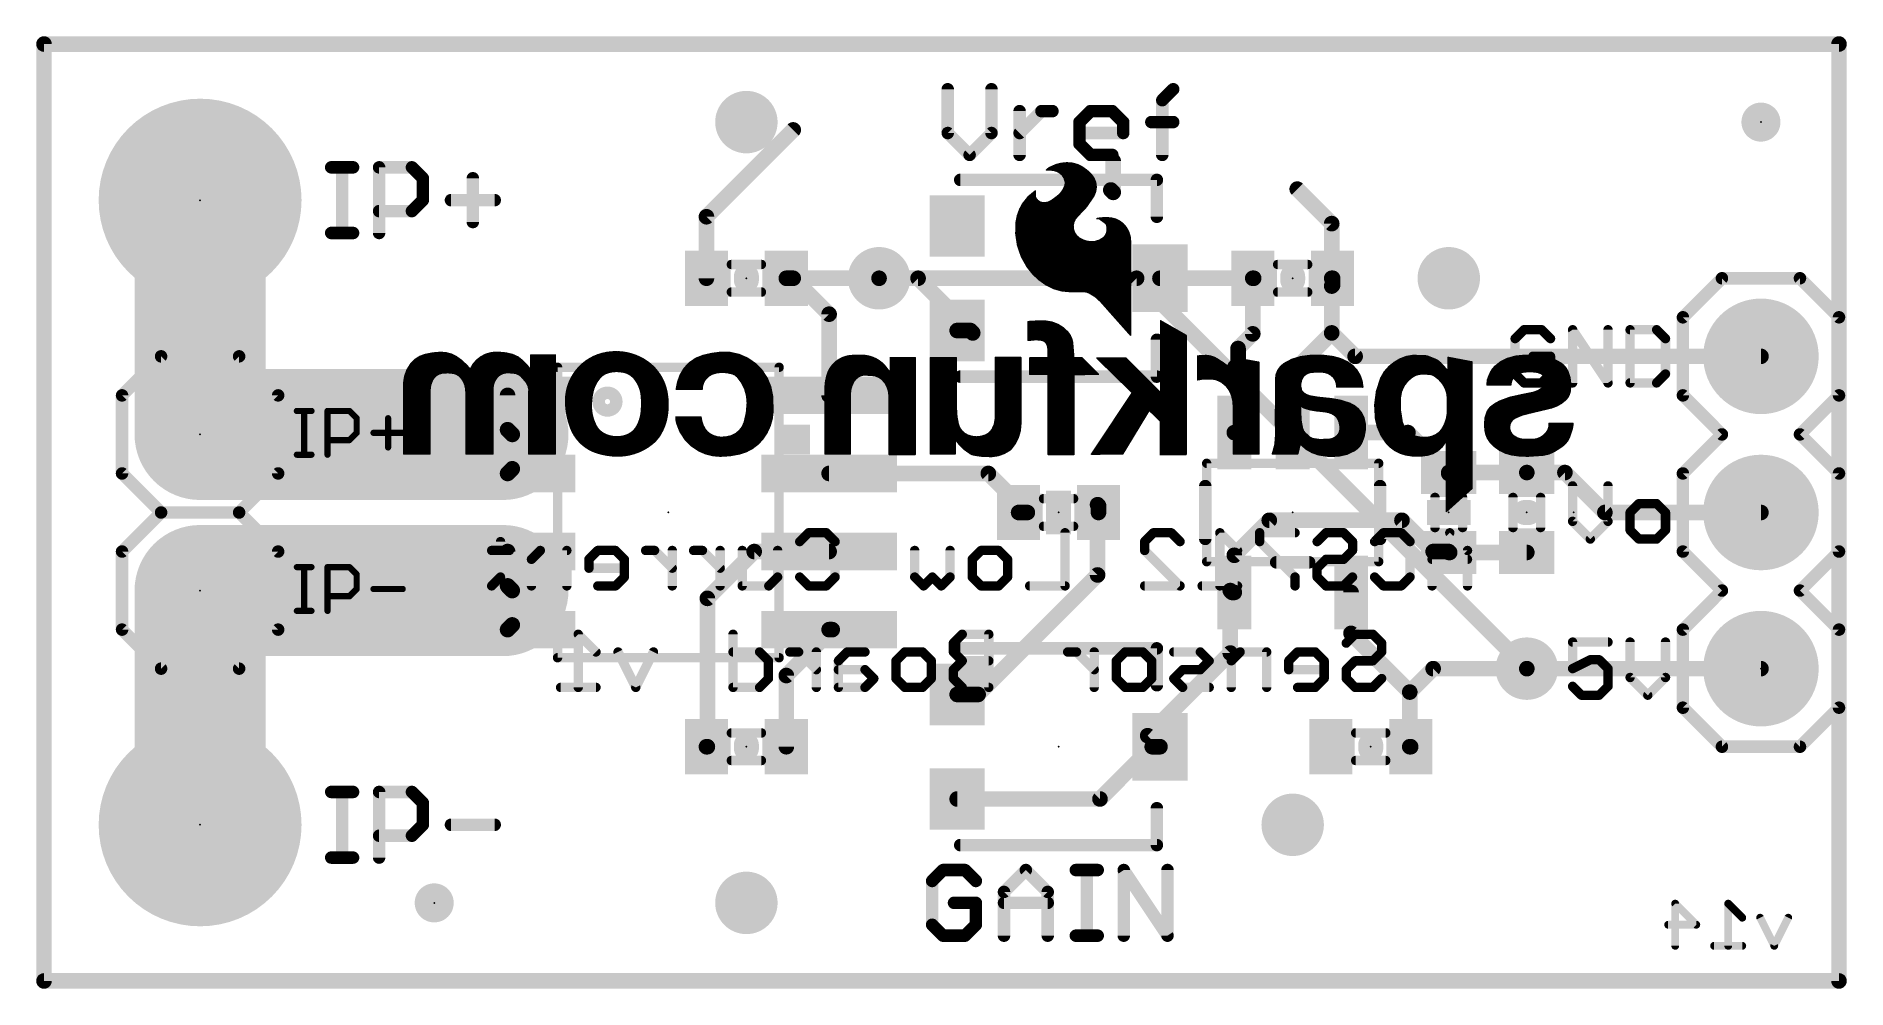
# Model space of a CAD drawing. Extents: x -0.1 to 29.3, y -0.1 to 15.4.
import ezdxf

# ---------------------------------------------------------------- set-up
doc = ezdxf.new("R2010")
doc.units = 0
for name, color, linetype in [('1', 12, 'CONTINUOUS'), ('16', 132, 'CONTINUOUS'), ('17', 110, 'CONTINUOUS'), ('18', 110, 'CONTINUOUS'), ('20', 53, 'CONTINUOUS'), ('21', 41, 'CONTINUOUS'), ('22', 40, 'CONTINUOUS'), ('23', 53, 'CONTINUOUS'), ('24', 53, 'CONTINUOUS'), ('51', 53, 'CONTINUOUS')]:
    doc.layers.add(name, color=color, linetype=linetype)

# ---------------------------------------------------------------- blocks, each defined once
blk = doc.blocks.new('RECT')
blk.add_solid([(-0.5, -0.5), (0.5, -0.5), (-0.5, 0.5), (0.5, 0.5)])
blk = doc.blocks.new('ROUNDP')
at = {"const_width": 0.5}
blk.add_lwpolyline([(0, -0.25, 1), (0, 0.25, 1), (0, -0.25)], format="xyb", dxfattribs=at)
blk = doc.blocks.new('PIE')
at = {"const_width": 0.5}
blk.add_lwpolyline([(0, -0.25, 1), (0, 0.25, 1), (0, -0.25)], format="xyb", dxfattribs=at)
blk = doc.blocks.new('ROUNDV')
at = {"const_width": 0.5}
blk.add_lwpolyline([(0, -0.25, 1), (0, 0.25, 1), (0, -0.25)], format="xyb", dxfattribs=at)

msp = doc.modelspace()

# ---------------------------------------------------------------- linework, layer by layer
at = {"layer": '1'}
for points, const_width in [([(29.21, 15.24), (0, 15.24)], 0.254), ([(0, 15.24), (0, 0)], 0.254), ([(29.21, 0), (29.21, 15.24)], 0.254), ([(10.78, 12.431), (12.192, 13.843)], 0.254), ([(2.54, 8.89), (2.54, 12.7)], 2.1336), ([(17.399, 13.335), (17.399, 12.827)], 0.254), ([(17.399, 12.827), (17.36, 12.866)], 0.254), ([(20.955, 12.319), (20.394, 12.88)], 0.254), ([(10.78, 11.43), (10.78, 12.431)], 0.254), ([(20.955, 11.43), (20.955, 12.319)], 0.254), ([(12.08, 11.43), (12.192, 11.43)], 0.254), ([(12.08, 11.43), (13.589, 11.43)], 0.254), ([(12.192, 11.43), (12.7762, 10.8458)], 0.254), ([(13.589, 11.43), (14.224, 11.43)], 0.254), ([(14.224, 11.43), (15.074, 10.58)], 0.254), ([(19.67, 11.43), (18.16, 11.43)], 0.254), ([(19.67, 10.526), (19.67, 11.43)], 0.254), ([(19.67, 11.43), (19.685, 11.43)], 0.254), ([(20.97, 11.43), (20.955, 11.43)], 0.254), ([(20.97, 11.318), (20.97, 11.43)], 0.254), ([(20.955, 11.303), (20.97, 11.318)], 0.254), ([(20.955, 10.541), (20.955, 11.303)], 0.254), ([(12.7762, 10.8458), (12.7762, 9.525)], 0.254), ([(15.074, 10.58), (14.86, 10.58)], 0.254), ([(15.074, 10.58), (15.113, 10.541)], 0.254), ([(19.431, 10.287), (19.67, 10.526)], 0.254), ([(20.32, 9.906), (20.955, 10.541)], 0.254), ([(20.955, 10.541), (21.336, 10.16)], 0.254), ([(19.431, 10.033), (19.431, 10.287)], 0.254), ([(19.431, 10.033), (19.378, 9.98)], 0.254), ([(19.431, 8.89), (19.431, 10.033)], 0.254), ([(20.32, 8.9201), (20.32, 9.906)], 0.254), ([(21.336, 10.16), (27.94, 10.16)], 0.254), ([(2.54, 8.89), (7.4676, 8.89)], 2.1336), ([(7.4676, 8.89), (7.5438, 8.9662)], 1.778), ([(7.5438, 8.9662), (7.5438, 9.525)], 0.254), ([(7.5438, 8.9662), (7.62, 8.89)], 0.254), ([(7.62, 8.89), (7.62, 8.3312)], 0.254), ([(19.37, 8.9201), (19.4009, 8.9201)], 0.254), ([(19.4009, 8.9201), (19.431, 8.89)], 0.254), ([(21.27, 8.9201), (22.1949, 8.9201)], 0.254), ([(22.1949, 8.9201), (22.86, 8.255)], 0.254), ([(7.62, 8.3312), (7.5438, 8.255)], 0.254), ([(12.7762, 8.255), (15.367, 8.255)], 0.254), ([(15.367, 8.255), (16.002, 7.62)], 0.254), ([(22.86, 8.255), (22.86, 8.27)], 0.254), ([(22.86, 8.255), (22.875, 8.27)], 0.254), ([(22.875, 8.27), (24.13, 8.27)], 0.254), ([(24.13, 8.27), (24.75, 8.27)], 0.254), ([(24.75, 8.27), (25.4, 7.62)], 0.254), ([(16.002, 7.62), (15.86, 7.62)], 0.254), ([(17.145, 7.747), (17.16, 7.732)], 0.254), ([(17.145, 6.604), (17.145, 7.747)], 0.254), ([(17.16, 7.732), (17.16, 7.62)], 0.254), ([(25.4, 7.62), (27.94, 7.62)], 0.254), ([(2.54, 2.54), (2.54, 6.35)], 2.1336), ([(2.54, 6.35), (7.4676, 6.35)], 2.1336), ([(19.37, 6.924), (19.939, 7.493)], 0.254), ([(19.939, 7.493), (22.098, 7.493)], 0.254), ([(22.098, 7.493), (22.606, 6.985)], 0.254), ([(7.4676, 6.35), (7.5438, 6.4262)], 1.778), ([(7.5438, 6.4262), (7.5438, 6.985)], 0.254), ([(10.795, 6.223), (11.557, 6.985)], 0.254), ([(11.557, 6.985), (12.7762, 6.985)], 0.254), ([(22.606, 6.985), (22.86, 6.985)], 0.254), ([(22.86, 6.985), (22.86, 6.97)], 0.254), ([(22.86, 6.985), (22.875, 6.97)], 0.254), ([(22.875, 6.97), (24.13, 6.97)], 0.254), ([(19.37, 6.3199), (19.37, 6.924)], 0.254), ([(7.5438, 6.4262), (7.62, 6.35)], 0.254), ([(15.201, 4.66), (17.145, 6.604)], 0.254), ([(7.62, 6.35), (7.62, 5.7912)], 0.254), ([(10.795, 3.81), (10.795, 6.223)], 0.254), ([(19.304, 6.35), (19.3341, 6.3199)], 0.254), ([(19.304, 5.334), (19.304, 6.35)], 0.254), ([(19.3341, 6.3199), (19.37, 6.3199)], 0.254), ([(21.27, 5.654), (21.27, 6.3199)], 0.254), ([(7.62, 5.7912), (7.5438, 5.715)], 0.254), ([(12.08, 4.968), (12.827, 5.715)], 0.254), ([(12.827, 5.715), (12.7762, 5.715)], 0.254), ([(22.225, 4.699), (21.27, 5.654)], 0.254), ([(17.96, 3.99), (19.304, 5.334)], 0.254), ([(12.08, 3.81), (12.08, 4.968)], 0.254), ([(22.606, 5.08), (22.225, 4.699)], 0.254), ([(24.13, 5.08), (22.606, 5.08)], 0.254), ([(24.13, 5.08), (27.94, 5.08)], 0.254), ([(14.86, 4.66), (15.201, 4.66)], 0.254), ([(22.225, 4.699), (22.225, 3.81)], 0.254), ([(10.78, 3.81), (10.795, 3.81)], 0.254), ([(17.184, 2.96), (18.034, 3.81)], 0.254), ([(18.16, 3.81), (17.96, 3.99)], 0.254), ([(18.034, 3.81), (18.16, 3.81)], 0.254), ([(22.225, 3.81), (22.24, 3.81)], 0.254), ([(14.86, 2.96), (17.184, 2.96)], 0.254), ([(0, 0), (29.21, 0)], 0.254)]:
    msp.add_lwpolyline(points, dxfattribs=dict(at, const_width=const_width))
for points, const_width in [([(0, 15.3035, 1), (0, 15.1765)], 0.127), ([(0.0635, 15.24, 1), (-0.0635, 15.24)], 0.127), ([(29.2735, 15.24, 1), (29.1465, 15.24)], 0.127), ([(29.21, 15.1765, 1), (29.21, 15.3035)], 0.127), ([(12.2369, 13.7981, 1), (12.1471, 13.8879)], 0.127), ([(3.0734, 12.7, 1), (2.0066, 12.7)], 1.0668), ([(17.4625, 13.335, 1), (17.3355, 13.335)], 0.127), ([(17.4049, 12.9109, 1), (17.3151, 12.8211)], 0.127), ([(20.4389, 12.9249, 1), (20.3491, 12.8351)], 0.127), ([(17.3355, 12.827, 1), (17.4625, 12.827)], 0.127), ([(17.3541, 12.7821, 1), (17.4439, 12.8719)], 0.127), ([(10.8435, 12.431, 1), (10.7165, 12.431)], 0.127), ([(10.7351, 12.4759, 1), (10.8249, 12.3861)], 0.127), ([(21.0185, 12.319, 1), (20.8915, 12.319)], 0.127), ([(20.9101, 12.2741, 1), (20.9999, 12.3639)], 0.127), ([(10.7165, 11.43, 1), (10.8435, 11.43)], 0.127), ([(12.08, 11.4935, 1), (12.08, 11.3665)], 0.127), ([(12.08, 11.4935, 1), (12.08, 11.3665)], 0.127), ([(12.2369, 11.4749, 1), (12.1471, 11.3851)], 0.127), ([(12.192, 11.3665, 1), (12.192, 11.4935)], 0.127), ([(13.589, 11.4935, 1), (13.589, 11.3665)], 0.127), ([(13.589, 11.3665, 1), (13.589, 11.4935)], 0.127), ([(14.2689, 11.4749, 1), (14.1791, 11.3851)], 0.127), ([(14.224, 11.3665, 1), (14.224, 11.4935)], 0.127), ([(18.16, 11.4935, 1), (18.16, 11.3665)], 0.127), ([(19.7335, 11.43, 1), (19.6065, 11.43)], 0.127), ([(19.67, 11.4935, 1), (19.67, 11.3665)], 0.127), ([(19.67, 11.3665, 1), (19.67, 11.4935)], 0.127), ([(19.685, 11.3665, 1), (19.685, 11.4935)], 0.127), ([(20.955, 11.4935, 1), (20.955, 11.3665)], 0.127), ([(20.8915, 11.43, 1), (21.0185, 11.43)], 0.127), ([(21.0335, 11.43, 1), (20.9065, 11.43)], 0.127), ([(20.97, 11.3665, 1), (20.97, 11.4935)], 0.127), ([(21.0185, 11.303, 1), (20.8915, 11.303)], 0.127), ([(20.9101, 11.3479, 1), (20.9999, 11.2581)], 0.127), ([(20.9065, 11.318, 1), (21.0335, 11.318)], 0.127), ([(21.0149, 11.2731, 1), (20.9251, 11.3629)], 0.127), ([(12.8397, 10.8458, 1), (12.7127, 10.8458)], 0.127), ([(12.7313, 10.8009, 1), (12.8211, 10.8907)], 0.127), ([(14.86, 10.6435, 1), (14.86, 10.5165)], 0.127), ([(15.1189, 10.6249, 1), (15.0291, 10.5351)], 0.127), ([(15.0291, 10.5351, 1), (15.1189, 10.6249)], 0.127), ([(15.0681, 10.4961, 1), (15.1579, 10.5859)], 0.127), ([(15.074, 10.5165, 1), (15.074, 10.6435)], 0.127), ([(19.7149, 10.4811, 1), (19.6251, 10.5709)], 0.127), ([(20.9999, 10.5859, 1), (20.9101, 10.4961)], 0.127), ([(20.9999, 10.4961, 1), (20.9101, 10.5859)], 0.127), ([(19.4945, 10.287, 1), (19.3675, 10.287)], 0.127), ([(19.3861, 10.3319, 1), (19.4759, 10.2421)], 0.127), ([(19.6065, 10.526, 1), (19.7335, 10.526)], 0.127), ([(20.8915, 10.541, 1), (21.0185, 10.541)], 0.127), ([(19.3331, 10.0249, 1), (19.4229, 9.9351)], 0.127), ([(19.4945, 10.033, 1), (19.3675, 10.033)], 0.127), ([(19.3675, 10.033, 1), (19.4945, 10.033)], 0.127), ([(19.4759, 9.9881, 1), (19.3861, 10.0779)], 0.127), ([(20.3835, 9.906, 1), (20.2565, 9.906)], 0.127), ([(21.336, 10.2235, 1), (21.336, 10.0965)], 0.127), ([(21.2911, 10.1151, 1), (21.3809, 10.2049)], 0.127), ([(27.94, 10.0965, 1), (27.94, 10.2235)], 0.127), ([(2.54, 9.4234, 1), (2.54, 8.3566)], 1.0668), ([(7.8581, 8.6519, 1), (7.2295, 9.2805)], 0.889), ([(7.4676, 8.3566, 1), (7.4676, 9.4234)], 1.0668), ([(20.2751, 9.9509, 1), (20.3649, 9.8611)], 0.127), ([(7.1533, 9.2043, 1), (7.7819, 8.5757)], 0.889), ([(7.6073, 9.525, 1), (7.4803, 9.525)], 0.127), ([(12.7127, 9.525, 1), (12.8397, 9.525)], 0.127), ([(2.0066, 8.89, 1), (3.0734, 8.89)], 1.0668), ([(7.5887, 9.0111, 1), (7.4989, 8.9213)], 0.127), ([(7.4803, 8.9662, 1), (7.6073, 8.9662)], 0.127), ([(7.6835, 8.89, 1), (7.5565, 8.89)], 0.127), ([(7.5751, 8.8451, 1), (7.6649, 8.9349)], 0.127), ([(19.37, 8.9836, 1), (19.37, 8.8566)], 0.127), ([(19.4458, 8.965, 1), (19.356, 8.8752)], 0.127), ([(19.3675, 8.89, 1), (19.4945, 8.89)], 0.127), ([(19.3861, 8.8451, 1), (19.4759, 8.9349)], 0.127), ([(19.4009, 8.8566, 1), (19.4009, 8.9836)], 0.127), ([(20.2565, 8.9201, 1), (20.3835, 8.9201)], 0.127), ([(21.27, 8.9836, 1), (21.27, 8.8566)], 0.127), ([(22.2398, 8.965, 1), (22.15, 8.8752)], 0.127), ([(22.1949, 8.8566, 1), (22.1949, 8.9836)], 0.127), ([(7.4989, 8.2999, 1), (7.5887, 8.2101)], 0.127), ([(7.5565, 8.3312, 1), (7.6835, 8.3312)], 0.127), ([(7.6649, 8.2863, 1), (7.5751, 8.3761)], 0.127), ([(12.7762, 8.3185, 1), (12.7762, 8.1915)], 0.127), ([(15.4119, 8.2999, 1), (15.3221, 8.2101)], 0.127), ([(15.367, 8.1915, 1), (15.367, 8.3185)], 0.127), ([(22.9235, 8.27, 1), (22.7965, 8.27)], 0.127), ([(22.8151, 8.2999, 1), (22.9049, 8.2101)], 0.127), ([(22.7965, 8.255, 1), (22.9235, 8.255)], 0.127), ([(22.875, 8.3335, 1), (22.875, 8.2065)], 0.127), ([(22.8151, 8.2101, 1), (22.9049, 8.2999)], 0.127), ([(22.9199, 8.2251, 1), (22.8301, 8.3149)], 0.127), ([(24.13, 8.3335, 1), (24.13, 8.2065)], 0.127), ([(24.13, 8.2065, 1), (24.13, 8.3335)], 0.127), ([(24.7949, 8.3149, 1), (24.7051, 8.2251)], 0.127), ([(24.75, 8.2065, 1), (24.75, 8.3335)], 0.127), ([(15.86, 7.6835, 1), (15.86, 7.5565)], 0.127), ([(15.9571, 7.5751, 1), (16.0469, 7.6649)], 0.127), ([(16.002, 7.5565, 1), (16.002, 7.6835)], 0.127), ([(17.1899, 7.7919, 1), (17.1001, 7.7021)], 0.127), ([(17.2085, 7.747, 1), (17.0815, 7.747)], 0.127), ([(17.2235, 7.732, 1), (17.0965, 7.732)], 0.127), ([(17.0965, 7.62, 1), (17.2235, 7.62)], 0.127), ([(17.1151, 7.6871, 1), (17.2049, 7.7769)], 0.127), ([(25.4, 7.6835, 1), (25.4, 7.5565)], 0.127), ([(25.3551, 7.5751, 1), (25.4449, 7.6649)], 0.127), ([(27.94, 7.5565, 1), (27.94, 7.6835)], 0.127), ([(3.0734, 6.35, 1), (2.0066, 6.35)], 1.0668), ([(2.54, 6.8834, 1), (2.54, 5.8166)], 1.0668), ([(7.4676, 5.8166, 1), (7.4676, 6.8834)], 1.0668), ([(19.939, 7.5565, 1), (19.939, 7.4295)], 0.127), ([(19.9839, 7.4481, 1), (19.8941, 7.5379)], 0.127), ([(22.1429, 7.5379, 1), (22.0531, 7.4481)], 0.127), ([(22.098, 7.4295, 1), (22.098, 7.5565)], 0.127), ([(7.1533, 6.6643, 1), (7.7819, 6.0357)], 0.889), ([(7.8581, 6.1119, 1), (7.2295, 6.7405)], 0.889), ([(7.6073, 6.985, 1), (7.4803, 6.985)], 0.127), ([(11.557, 7.0485, 1), (11.557, 6.9215)], 0.127), ([(11.6019, 6.9401, 1), (11.5121, 7.0299)], 0.127), ([(12.7762, 6.9215, 1), (12.7762, 7.0485)], 0.127), ([(22.606, 7.0485, 1), (22.606, 6.9215)], 0.127), ([(22.5611, 6.9401, 1), (22.6509, 7.0299)], 0.127), ([(22.9235, 6.985, 1), (22.7965, 6.985)], 0.127), ([(22.9049, 7.0299, 1), (22.8151, 6.9401)], 0.127), ([(22.875, 7.0335, 1), (22.875, 6.9065)], 0.127), ([(22.8301, 6.9251, 1), (22.9199, 7.0149)], 0.127), ([(22.86, 6.9215, 1), (22.86, 7.0485)], 0.127), ([(24.13, 6.9065, 1), (24.13, 7.0335)], 0.127), ([(19.4335, 6.924, 1), (19.3065, 6.924)], 0.127), ([(19.3251, 6.9689, 1), (19.4149, 6.8791)], 0.127), ([(22.7965, 6.97, 1), (22.9235, 6.97)], 0.127), ([(7.5887, 6.4711, 1), (7.4989, 6.3813)], 0.127), ([(7.4803, 6.4262, 1), (7.6073, 6.4262)], 0.127), ([(17.0815, 6.604, 1), (17.2085, 6.604)], 0.127), ([(17.1899, 6.5591, 1), (17.1001, 6.6489)], 0.127), ([(7.6835, 6.35, 1), (7.5565, 6.35)], 0.127), ([(7.5751, 6.3051, 1), (7.6649, 6.3949)], 0.127), ([(10.8585, 6.223, 1), (10.7315, 6.223)], 0.127), ([(10.7501, 6.2679, 1), (10.8399, 6.1781)], 0.127), ([(19.3489, 6.3949, 1), (19.2591, 6.3051)], 0.127), ([(19.3675, 6.35, 1), (19.2405, 6.35)], 0.127), ([(19.3341, 6.3834, 1), (19.3341, 6.2564)], 0.127), ([(19.2892, 6.275, 1), (19.379, 6.3648)], 0.127), ([(19.3065, 6.3199, 1), (19.4335, 6.3199)], 0.127), ([(19.37, 6.2564, 1), (19.37, 6.3834)], 0.127), ([(21.3335, 6.3199, 1), (21.2065, 6.3199)], 0.127), ([(7.6649, 5.7463, 1), (7.5751, 5.8361)], 0.127), ([(7.4989, 5.7599, 1), (7.5887, 5.6701)], 0.127), ([(7.5565, 5.7912, 1), (7.6835, 5.7912)], 0.127), ([(12.7762, 5.7785, 1), (12.7762, 5.6515)], 0.127), ([(12.8719, 5.6701, 1), (12.7821, 5.7599)], 0.127), ([(12.827, 5.6515, 1), (12.827, 5.7785)], 0.127), ([(21.3149, 5.6989, 1), (21.2251, 5.6091)], 0.127), ([(21.2065, 5.654, 1), (21.3335, 5.654)], 0.127), ([(19.2405, 5.334, 1), (19.3675, 5.334)], 0.127), ([(19.3489, 5.2891, 1), (19.2591, 5.3789)], 0.127), ([(12.1435, 4.968, 1), (12.0165, 4.968)], 0.127), ([(12.0351, 5.0129, 1), (12.1249, 4.9231)], 0.127), ([(22.606, 5.1435, 1), (22.606, 5.0165)], 0.127), ([(22.6509, 5.0351, 1), (22.5611, 5.1249)], 0.127), ([(24.13, 5.1435, 1), (24.13, 5.0165)], 0.127), ([(24.13, 5.0165, 1), (24.13, 5.1435)], 0.127), ([(27.94, 5.0165, 1), (27.94, 5.1435)], 0.127), ([(14.86, 4.7235, 1), (14.86, 4.5965)], 0.127), ([(15.1561, 4.7049, 1), (15.2459, 4.6151)], 0.127), ([(15.201, 4.5965, 1), (15.201, 4.7235)], 0.127), ([(22.2885, 4.699, 1), (22.1615, 4.699)], 0.127), ([(22.1801, 4.7439, 1), (22.2699, 4.6541)], 0.127), ([(22.1801, 4.6541, 1), (22.2699, 4.7439)], 0.127), ([(10.78, 3.8735, 1), (10.78, 3.7465)], 0.127), ([(10.7315, 3.81, 1), (10.8585, 3.81)], 0.127), ([(10.795, 3.7465, 1), (10.795, 3.8735)], 0.127), ([(12.0165, 3.81, 1), (12.1435, 3.81)], 0.127), ([(18.0025, 4.0372, 1), (17.9175, 3.9428)], 0.127), ([(17.9151, 4.0349, 1), (18.0049, 3.9451)], 0.127), ([(18.034, 3.8735, 1), (18.034, 3.7465)], 0.127), ([(18.0789, 3.7651, 1), (17.9891, 3.8549)], 0.127), ([(18.1175, 3.7628, 1), (18.2025, 3.8572)], 0.127), ([(18.16, 3.7465, 1), (18.16, 3.8735)], 0.127), ([(22.225, 3.8735, 1), (22.225, 3.7465)], 0.127), ([(22.1615, 3.81, 1), (22.2885, 3.81)], 0.127), ([(22.24, 3.7465, 1), (22.24, 3.8735)], 0.127), ([(2.0066, 2.54, 1), (3.0734, 2.54)], 1.0668), ([(14.86, 3.0235, 1), (14.86, 2.8965)], 0.127), ([(17.1391, 3.0049, 1), (17.2289, 2.9151)], 0.127), ([(17.184, 2.8965, 1), (17.184, 3.0235)], 0.127), ([(0, 0.0635, 1), (0, -0.0635)], 0.127), ([(-0.0635, 0, 1), (0.0635, 0)], 0.127), ([(29.1465, 0, 1), (29.2735, 0)], 0.127), ([(29.21, -0.0635, 1), (29.21, 0.0635)], 0.127)]:
    msp.add_lwpolyline(points, format="xyb", dxfattribs=dict(at, const_width=const_width))
at = {"layer": '16'}
for points, const_width in [([(29.21, 15.24), (0, 15.24)], 0.254), ([(0, 15.24), (0, 0)], 0.254), ([(29.21, 0), (29.21, 15.24)], 0.254), ([(13.589, 11.43), (17.78, 11.43)], 0.254), ([(17.78, 11.43), (24.13, 5.08)], 0.254), ([(26.5445, 0.5715), (26.5445, 1.2579)], 0.127), ([(26.5445, 1.2579), (26.8877, 0.9147)], 0.127), ([(27.6361, 1.0291), (27.4073, 1.2579)], 0.127), ([(27.4073, 1.2579), (27.4073, 0.5715)], 0.127), ([(26.8877, 0.9147), (26.4301, 0.9147)], 0.127), ([(28.1557, 0.5715), (27.9269, 1.0291)], 0.127), ([(28.3845, 1.0291), (28.1557, 0.5715)], 0.127), ([(27.6361, 0.5715), (27.1785, 0.5715)], 0.127), ([(0, 0), (29.21, 0)], 0.254)]:
    msp.add_lwpolyline(points, dxfattribs=dict(at, const_width=const_width))
for points, const_width in [([(0, 15.3035, 1), (0, 15.1765)], 0.127), ([(0.0635, 15.24, 1), (-0.0635, 15.24)], 0.127), ([(29.2735, 15.24, 1), (29.1465, 15.24)], 0.127), ([(29.21, 15.1765, 1), (29.21, 15.3035)], 0.127), ([(13.589, 11.4935, 1), (13.589, 11.3665)], 0.127), ([(17.8249, 11.4749, 1), (17.7351, 11.3851)], 0.127), ([(17.78, 11.3665, 1), (17.78, 11.4935)], 0.127), ([(24.0851, 5.0351, 1), (24.1749, 5.1249)], 0.127), ([(26.5762, 1.2579, 1), (26.5127, 1.2579)], 0.0635), ([(26.5669, 1.2803, 1), (26.522, 1.2354)], 0.0635), ([(27.439, 1.2579, 1), (27.3755, 1.2579)], 0.0635), ([(27.4297, 1.2803, 1), (27.3848, 1.2354)], 0.0635), ([(26.4301, 0.9464, 1), (26.4301, 0.8829)], 0.0635), ([(26.8652, 0.8922, 1), (26.9101, 0.9371)], 0.0635), ([(26.8877, 0.8829, 1), (26.8877, 0.9464)], 0.0635), ([(27.6136, 1.0066, 1), (27.6585, 1.0515)], 0.0635), ([(27.9553, 1.0433, 1), (27.8985, 1.0149)], 0.0635), ([(28.4129, 1.0149, 1), (28.3561, 1.0433)], 0.0635), ([(26.5127, 0.5715, 1), (26.5762, 0.5715)], 0.0635), ([(27.1785, 0.6033, 1), (27.1785, 0.5397)], 0.0635), ([(27.3755, 0.5715, 1), (27.439, 0.5715)], 0.0635), ([(27.6361, 0.5397, 1), (27.6361, 0.6033)], 0.0635), ([(28.1273, 0.5857, 1), (28.1841, 0.5573)], 0.0635), ([(28.1273, 0.5573, 1), (28.1841, 0.5857)], 0.0635), ([(0, 0.0635, 1), (0, -0.0635)], 0.127), ([(-0.0635, 0, 1), (0.0635, 0)], 0.127), ([(29.1465, 0, 1), (29.2735, 0)], 0.127), ([(29.21, -0.0635, 1), (29.21, 0.0635)], 0.127)]:
    msp.add_lwpolyline(points, format="xyb", dxfattribs=dict(at, const_width=const_width))
at = {"layer": '20', "const_width": 0.254}
for points in [[(0, 0), (0, 15.24)], [(0, 15.24), (29.21, 15.24)], [(29.21, 15.24), (29.21, 0)], [(29.21, 0), (0, 0)]]:
    msp.add_lwpolyline(points, dxfattribs=at)
at = {"layer": '20', "const_width": 0.127}
for points in [[(0.0635, 15.24, 1), (-0.0635, 15.24)], [(0, 15.3035, 1), (0, 15.1765)], [(29.2735, 15.24, 1), (29.1465, 15.24)], [(29.21, 15.1765, 1), (29.21, 15.3035)], [(0, 0.0635, 1), (0, -0.0635)], [(-0.0635, 0, 1), (0.0635, 0)], [(29.1465, 0, 1), (29.2735, 0)], [(29.21, -0.0635, 1), (29.21, 0.0635)]]:
    msp.add_lwpolyline(points, format="xyb", dxfattribs=at)
at = {"layer": '21'}
for points, const_width in [([(14.7066, 14.5043), (14.7066, 13.7925)], 0.2032), ([(15.4184, 13.7925), (15.4184, 14.5043)], 0.2032), ([(18.1978, 14.3264), (18.3758, 14.5043)], 0.2032), ([(15.876, 13.4366), (15.876, 14.1484)], 0.2032), ([(15.876, 13.7925), (16.2319, 14.1484)], 0.2032), ([(16.2319, 14.1484), (16.4099, 14.1484)], 0.2032), ([(16.8505, 13.9705), (17.0284, 14.1484)], 0.2032), ([(17.0284, 14.1484), (17.3844, 14.1484)], 0.2032), ([(17.3844, 14.1484), (17.5623, 13.9705)], 0.2032), ([(18.1978, 13.4366), (18.1978, 14.3264)], 0.2032), ([(14.7066, 13.7925), (15.0625, 13.4366)], 0.2032), ([(15.0625, 13.4366), (15.4184, 13.7925)], 0.2032), ([(16.8505, 13.6146), (16.8505, 13.9705)], 0.2032), ([(17.5623, 13.7925), (16.8505, 13.7925)], 0.2032), ([(17.5623, 13.9705), (17.5623, 13.7925)], 0.2032), ([(18.0199, 13.9705), (18.3758, 13.9705)], 0.2032), ([(17.0284, 13.4366), (16.8505, 13.6146)], 0.2032), ([(4.6736, 13.2343), (5.0295, 13.2343)], 0.2032), ([(4.8516, 12.1666), (4.8516, 13.2343)], 0.2032), ([(5.4532, 12.1666), (5.4532, 13.2343)], 0.2032), ([(5.4532, 13.2343), (5.9871, 13.2343)], 0.2032), ([(5.9871, 13.2343), (6.165, 13.0564)], 0.2032), ([(17.3844, 13.4366), (17.0284, 13.4366)], 0.2032), ([(6.165, 13.0564), (6.165, 12.7005)], 0.2032), ([(6.9785, 13.0564), (6.9785, 12.3445)], 0.2032), ([(18.11, 13.03), (14.91, 13.03)], 0.2032), ([(18.11, 12.43), (18.11, 13.03)], 0.2032), ([(6.165, 12.7005), (5.9871, 12.5225)], 0.2032), ([(6.6226, 12.7005), (7.3344, 12.7005)], 0.2032), ([(5.9871, 12.5225), (5.4532, 12.5225)], 0.2032), ([(4.6736, 12.1666), (5.0295, 12.1666)], 0.2032), ([(11.43, 11.4605), (11.43, 11.3995)], 0.4064), ([(20.32, 11.4605), (20.32, 11.3995)], 0.4064), ([(26.67, 10.795), (27.305, 11.43)], 0.2032), ([(27.305, 11.43), (28.575, 11.43)], 0.2032), ([(28.575, 11.43), (29.21, 10.795)], 0.2032), ([(24.0837, 10.5925), (23.9396, 10.4485)], 0.1524), ([(24.3718, 10.5925), (24.0837, 10.5925)], 0.1524), ([(24.5159, 10.4485), (24.3718, 10.5925)], 0.1524), ([(24.8752, 9.7282), (24.8752, 10.5925)], 0.1524), ([(24.8752, 10.5925), (25.4514, 9.7282)], 0.1524), ([(25.4514, 9.7282), (25.4514, 10.5925)], 0.1524), ([(25.8107, 10.5925), (25.8107, 9.7282)], 0.1524), ([(26.2429, 10.5925), (25.8107, 10.5925)], 0.1524), ([(26.3869, 10.4485), (26.2429, 10.5925)], 0.1524), ([(26.67, 9.525), (26.67, 10.795)], 0.2032), ([(29.21, 10.795), (29.21, 9.525)], 0.2032), ([(18.11, 10.43), (18.11, 9.83)], 0.2032), ([(23.9396, 10.4485), (23.9396, 9.8723)], 0.1524), ([(26.3869, 9.8723), (26.3869, 10.4485)], 0.1524), ([(1.905, 10.16), (1.27, 9.525)], 0.2032), ([(3.175, 10.16), (1.905, 10.16)], 0.2032), ([(3.81, 9.525), (3.175, 10.16)], 0.2032), ([(11.963, 9.982), (8.357, 9.982)], 0.1524), ([(24.5159, 10.1604), (24.2278, 10.1604)], 0.1524), ([(24.5159, 9.8723), (24.5159, 10.1604)], 0.1524), ([(18.11, 9.83), (14.91, 9.83)], 0.2032), ([(23.9396, 9.8723), (24.0837, 9.7282)], 0.1524), ([(24.0837, 9.7282), (24.3718, 9.7282)], 0.1524), ([(24.3718, 9.7282), (24.5159, 9.8723)], 0.1524), ([(25.8107, 9.7282), (26.2429, 9.7282)], 0.1524), ([(26.2429, 9.7282), (26.3869, 9.8723)], 0.1524), ([(1.27, 9.525), (1.27, 8.255)], 0.2032), ([(3.81, 8.255), (3.81, 9.525)], 0.2032), ([(27.305, 8.89), (26.67, 9.525)], 0.2032), ([(29.21, 9.525), (28.575, 8.89)], 0.2032), ([(4.1148, 9.2716), (4.3521, 9.2716)], 0.1016), ([(4.2334, 8.5598), (4.2334, 9.2716)], 0.1016), ([(4.6137, 8.5598), (4.6137, 9.2716)], 0.1016), ([(4.6137, 9.2716), (4.9696, 9.2716)], 0.1016), ([(4.9696, 9.2716), (5.0883, 9.153)], 0.1016), ([(5.0883, 9.153), (5.0883, 8.9157)], 0.1016), ([(5.5994, 9.153), (5.5994, 8.6784)], 0.1016), ([(4.9696, 8.7971), (4.6137, 8.7971)], 0.1016), ([(5.0883, 8.9157), (4.9696, 8.7971)], 0.1016), ([(5.3622, 8.9157), (5.8367, 8.9157)], 0.1016), ([(26.67, 8.255), (27.305, 8.89)], 0.2032), ([(28.575, 8.89), (29.21, 8.255)], 0.2032), ([(4.1148, 8.5598), (4.3521, 8.5598)], 0.1016), ([(1.27, 8.255), (1.905, 7.62)], 0.2032), ([(3.175, 7.62), (3.81, 8.255)], 0.2032), ([(26.67, 6.985), (26.67, 8.255)], 0.2032), ([(29.21, 8.255), (29.21, 6.985)], 0.2032), ([(18.8976, 7.1906), (18.8976, 8.0494)], 0.2032), ([(21.7424, 8.0494), (21.7424, 7.1906)], 0.2032), ([(24.8752, 8.0525), (24.8752, 7.4763)], 0.1524), ([(25.4514, 7.4763), (25.4514, 8.0525)], 0.1524), ([(1.905, 7.62), (1.27, 6.985)], 0.2032), ([(1.905, 7.62), (3.175, 7.62)], 0.2032), ([(3.175, 7.62), (1.905, 7.62)], 0.2032), ([(3.81, 6.985), (3.175, 7.62)], 0.2032), ([(24.1605, 7.62), (24.0995, 7.62)], 0.4064), ([(25.9547, 7.7644), (25.8107, 7.6204)], 0.1524), ([(25.8107, 7.6204), (25.8107, 7.3323)], 0.1524), ([(26.2429, 7.7644), (25.9547, 7.7644)], 0.1524), ([(26.3869, 7.6204), (26.2429, 7.7644)], 0.1524), ([(26.3869, 7.3323), (26.3869, 7.6204)], 0.1524), ([(24.8752, 7.4763), (25.1633, 7.1882)], 0.1524), ([(25.1633, 7.1882), (25.4514, 7.4763)], 0.1524), ([(25.8107, 7.3323), (25.9547, 7.1882)], 0.1524), ([(26.2429, 7.1882), (26.3869, 7.3323)], 0.1524), ([(1.27, 6.985), (1.27, 5.715)], 0.2032), ([(3.81, 5.715), (3.81, 6.985)], 0.2032), ([(25.9547, 7.1882), (26.2429, 7.1882)], 0.1524), ([(27.305, 6.35), (26.67, 6.985)], 0.2032), ([(29.21, 6.985), (28.575, 6.35)], 0.2032), ([(4.1148, 6.7316), (4.3521, 6.7316)], 0.1016), ([(4.2334, 6.0198), (4.2334, 6.7316)], 0.1016), ([(4.6137, 6.0198), (4.6137, 6.7316)], 0.1016), ([(4.6137, 6.7316), (4.9696, 6.7316)], 0.1016), ([(4.9696, 6.7316), (5.0883, 6.613)], 0.1016), ([(20.5884, 6.8096), (20.0516, 6.8096)], 0.2032), ([(5.0883, 6.613), (5.0883, 6.3757)], 0.1016), ([(4.9696, 6.2571), (4.6137, 6.2571)], 0.1016), ([(5.0883, 6.3757), (4.9696, 6.2571)], 0.1016), ([(5.3622, 6.3757), (5.8367, 6.3757)], 0.1016), ([(26.67, 5.715), (27.305, 6.35)], 0.2032), ([(28.575, 6.35), (29.21, 5.715)], 0.2032), ([(4.1148, 6.0198), (4.3521, 6.0198)], 0.1016), ([(1.27, 5.715), (1.905, 5.08)], 0.2032), ([(3.175, 5.08), (3.81, 5.715)], 0.2032), ([(26.67, 4.445), (26.67, 5.715)], 0.2032), ([(29.21, 5.715), (29.21, 4.445)], 0.2032), ([(8.357, 5.258), (11.963, 5.258)], 0.1524), ([(18.11, 5.41), (14.91, 5.41)], 0.2032), ([(18.11, 4.81), (18.11, 5.41)], 0.2032), ([(25.4514, 5.5125), (24.8752, 5.5125)], 0.1524), ([(24.8752, 5.5125), (24.8752, 5.0804)], 0.1524), ([(25.8107, 5.5125), (25.8107, 4.9363)], 0.1524), ([(26.3869, 4.9363), (26.3869, 5.5125)], 0.1524), ([(1.905, 5.08), (3.175, 5.08)], 0.2032), ([(24.8752, 5.0804), (25.1633, 5.2244)], 0.1524), ([(25.1633, 5.2244), (25.3073, 5.2244)], 0.1524), ([(25.3073, 5.2244), (25.4514, 5.0804)], 0.1524), ([(25.4514, 5.0804), (25.4514, 4.7923)], 0.1524), ([(25.8107, 4.9363), (26.0988, 4.6482)], 0.1524), ([(26.0988, 4.6482), (26.3869, 4.9363)], 0.1524), ([(25.0192, 4.6482), (24.8752, 4.7923)], 0.1524), ([(25.3073, 4.6482), (25.0192, 4.6482)], 0.1524), ([(25.4514, 4.7923), (25.3073, 4.6482)], 0.1524), ([(26.67, 4.445), (27.305, 3.81)], 0.2032), ([(28.575, 3.81), (29.21, 4.445)], 0.2032), ([(11.43, 3.8405), (11.43, 3.7795)], 0.4064), ([(21.59, 3.7795), (21.59, 3.8405)], 0.4064), ([(27.305, 3.81), (28.575, 3.81)], 0.2032), ([(4.6736, 3.0743), (5.0295, 3.0743)], 0.2032), ([(4.8516, 2.0066), (4.8516, 3.0743)], 0.2032), ([(5.4532, 2.0066), (5.4532, 3.0743)], 0.2032), ([(5.4532, 3.0743), (5.9871, 3.0743)], 0.2032), ([(5.9871, 3.0743), (6.165, 2.8964)], 0.2032), ([(6.165, 2.8964), (6.165, 2.5405)], 0.2032), ([(18.11, 2.81), (18.11, 2.21)], 0.2032), ([(5.9871, 2.3625), (5.4532, 2.3625)], 0.2032), ([(6.165, 2.5405), (5.9871, 2.3625)], 0.2032), ([(6.6226, 2.5405), (7.3344, 2.5405)], 0.2032), ([(4.6736, 2.0066), (5.0295, 2.0066)], 0.2032), ([(18.11, 2.21), (14.91, 2.21)], 0.2032), ([(14.6306, 1.8043), (14.4526, 1.6264)], 0.2032), ([(14.9865, 1.8043), (14.6306, 1.8043)], 0.2032), ([(15.1644, 1.6264), (14.9865, 1.8043)], 0.2032), ([(15.622, 1.4484), (15.9779, 1.8043)], 0.2032), ([(15.9779, 1.8043), (16.3338, 1.4484)], 0.2032), ([(16.7914, 1.8043), (17.1473, 1.8043)], 0.2032), ([(16.9693, 0.7366), (16.9693, 1.8043)], 0.2032), ([(17.571, 0.7366), (17.571, 1.8043)], 0.2032), ([(17.571, 1.8043), (18.2828, 0.7366)], 0.2032), ([(18.2828, 0.7366), (18.2828, 1.8043)], 0.2032), ([(14.4526, 1.6264), (14.4526, 0.9146)], 0.2032), ([(15.622, 0.7366), (15.622, 1.4484)], 0.2032), ([(16.3338, 1.4484), (16.3338, 0.7366)], 0.2032), ([(15.1644, 1.2705), (14.8085, 1.2705)], 0.2032), ([(15.1644, 0.9146), (15.1644, 1.2705)], 0.2032), ([(15.622, 1.2705), (16.3338, 1.2705)], 0.2032), ([(14.4526, 0.9146), (14.6306, 0.7366)], 0.2032), ([(14.9865, 0.7366), (15.1644, 0.9146)], 0.2032), ([(14.6306, 0.7366), (14.9865, 0.7366)], 0.2032), ([(16.7914, 0.7366), (17.1473, 0.7366)], 0.2032)]:
    msp.add_lwpolyline(points, dxfattribs=dict(at, const_width=const_width))
for points, const_width in [([(14.7574, 14.5043, 1), (14.6558, 14.5043)], 0.1016), ([(15.4692, 14.5043, 1), (15.3676, 14.5043)], 0.1016), ([(18.4117, 14.4684, 1), (18.3399, 14.5402)], 0.1016), ([(15.9268, 14.1484, 1), (15.8252, 14.1484)], 0.1016), ([(16.2319, 14.1992, 1), (16.2319, 14.0976)], 0.1016), ([(16.2678, 14.1125, 1), (16.196, 14.1843)], 0.1016), ([(16.4099, 14.0976, 1), (16.4099, 14.1992)], 0.1016), ([(17.0284, 14.1992, 1), (17.0284, 14.0976)], 0.1016), ([(17.0644, 14.1125, 1), (16.9925, 14.1843)], 0.1016), ([(17.4203, 14.1843, 1), (17.3484, 14.1125)], 0.1016), ([(17.3844, 14.0976, 1), (17.3844, 14.1992)], 0.1016), ([(18.2486, 14.3264, 1), (18.147, 14.3264)], 0.1016), ([(18.1619, 14.3623, 1), (18.2338, 14.2904)], 0.1016), ([(14.7425, 13.8284, 1), (14.6707, 13.7566)], 0.1016), ([(15.4543, 13.7566, 1), (15.3825, 13.8284)], 0.1016), ([(15.8401, 13.8284, 1), (15.9119, 13.7566)], 0.1016), ([(16.9013, 13.9705, 1), (16.7997, 13.9705)], 0.1016), ([(16.8146, 14.0064, 1), (16.8864, 13.9345)], 0.1016), ([(16.8505, 13.8433, 1), (16.8505, 13.7417)], 0.1016), ([(17.6131, 13.9705, 1), (17.5115, 13.9705)], 0.1016), ([(17.5264, 13.9345, 1), (17.5982, 14.0064)], 0.1016), ([(17.5623, 13.7417, 1), (17.5623, 13.8433)], 0.1016), ([(18.0199, 14.0213, 1), (18.0199, 13.9197)], 0.1016), ([(18.3758, 13.9197, 1), (18.3758, 14.0213)], 0.1016), ([(14.6558, 13.7925, 1), (14.7574, 13.7925)], 0.1016), ([(15.3676, 13.7925, 1), (15.4692, 13.7925)], 0.1016), ([(16.8864, 13.6505, 1), (16.8146, 13.5786)], 0.1016), ([(16.7997, 13.6146, 1), (16.9013, 13.6146)], 0.1016), ([(17.5115, 13.7925, 1), (17.6131, 13.7925)], 0.1016), ([(4.6736, 13.2851, 1), (4.6736, 13.1835)], 0.1016), ([(4.9024, 13.2343, 1), (4.8008, 13.2343)], 0.1016), ([(5.0295, 13.1835, 1), (5.0295, 13.2851)], 0.1016), ([(5.504, 13.2343, 1), (5.4024, 13.2343)], 0.1016), ([(5.4532, 13.2851, 1), (5.4532, 13.1835)], 0.1016), ([(6.023, 13.2702, 1), (5.9511, 13.1984)], 0.1016), ([(5.9871, 13.1835, 1), (5.9871, 13.2851)], 0.1016), ([(15.0266, 13.4725, 1), (15.0984, 13.4007)], 0.1016), ([(15.0266, 13.4007, 1), (15.0984, 13.4725)], 0.1016), ([(15.8252, 13.4366, 1), (15.9268, 13.4366)], 0.1016), ([(17.0284, 13.4874, 1), (17.0284, 13.3858)], 0.1016), ([(16.9925, 13.4007, 1), (17.0644, 13.4725)], 0.1016), ([(17.3844, 13.3858, 1), (17.3844, 13.4874)], 0.1016), ([(18.147, 13.4366, 1), (18.2486, 13.4366)], 0.1016), ([(6.2158, 13.0564, 1), (6.1142, 13.0564)], 0.1016), ([(6.1291, 13.0204, 1), (6.2009, 13.0923)], 0.1016), ([(7.0293, 13.0564, 1), (6.9277, 13.0564)], 0.1016), ([(14.91, 13.0808, 1), (14.91, 12.9792)], 0.1016), ([(18.1608, 13.03, 1), (18.0592, 13.03)], 0.1016), ([(18.11, 12.9792, 1), (18.11, 13.0808)], 0.1016), ([(6.1142, 12.7005, 1), (6.2158, 12.7005)], 0.1016), ([(6.2009, 12.6645, 1), (6.1291, 12.7364)], 0.1016), ([(6.6226, 12.7513, 1), (6.6226, 12.6497)], 0.1016), ([(7.3344, 12.6497, 1), (7.3344, 12.7513)], 0.1016), ([(5.4532, 12.5733, 1), (5.4532, 12.4717)], 0.1016), ([(5.9511, 12.5584, 1), (6.023, 12.4866)], 0.1016), ([(5.9871, 12.4717, 1), (5.9871, 12.5733)], 0.1016), ([(6.9277, 12.3445, 1), (7.0293, 12.3445)], 0.1016), ([(18.0592, 12.43, 1), (18.1608, 12.43)], 0.1016), ([(4.6736, 12.2174, 1), (4.6736, 12.1158)], 0.1016), ([(4.8008, 12.1666, 1), (4.9024, 12.1666)], 0.1016), ([(5.0295, 12.1158, 1), (5.0295, 12.2174)], 0.1016), ([(5.4024, 12.1666, 1), (5.504, 12.1666)], 0.1016), ([(11.5316, 11.4605, 1), (11.3284, 11.4605)], 0.2032), ([(11.3284, 11.3995, 1), (11.5316, 11.3995)], 0.2032), ([(20.4216, 11.4605, 1), (20.2184, 11.4605)], 0.2032), ([(20.2184, 11.3995, 1), (20.4216, 11.3995)], 0.2032), ([(27.305, 11.4808, 1), (27.305, 11.3792)], 0.1016), ([(27.3409, 11.3941, 1), (27.2691, 11.4659)], 0.1016), ([(28.6109, 11.4659, 1), (28.5391, 11.3941)], 0.1016), ([(28.575, 11.3792, 1), (28.575, 11.4808)], 0.1016), ([(24.0837, 10.6306, 1), (24.0837, 10.5544)], 0.0762), ([(24.1106, 10.5656, 1), (24.0568, 10.6195)], 0.0762), ([(24.3988, 10.6195, 1), (24.3449, 10.5656)], 0.0762), ([(24.3718, 10.5544, 1), (24.3718, 10.6306)], 0.0762), ([(24.9069, 10.6137, 1), (24.8435, 10.5714)], 0.0762), ([(24.9133, 10.5925, 1), (24.8371, 10.5925)], 0.0762), ([(25.4895, 10.5925, 1), (25.4133, 10.5925)], 0.0762), ([(25.8488, 10.5925, 1), (25.7726, 10.5925)], 0.0762), ([(25.8107, 10.6306, 1), (25.8107, 10.5544)], 0.0762), ([(26.2698, 10.6195, 1), (26.2159, 10.5656)], 0.0762), ([(26.2429, 10.5544, 1), (26.2429, 10.6306)], 0.0762), ([(26.7208, 10.795, 1), (26.6192, 10.795)], 0.1016), ([(26.6341, 10.8309, 1), (26.7059, 10.7591)], 0.1016), ([(29.2608, 10.795, 1), (29.1592, 10.795)], 0.1016), ([(29.1741, 10.7591, 1), (29.2459, 10.8309)], 0.1016), ([(18.1608, 10.43, 1), (18.0592, 10.43)], 0.1016), ([(23.9777, 10.4485, 1), (23.9015, 10.4485)], 0.0762), ([(23.9127, 10.4754, 1), (23.9666, 10.4215)], 0.0762), ([(24.4889, 10.4215, 1), (24.5428, 10.4754)], 0.0762), ([(26.425, 10.4485, 1), (26.3488, 10.4485)], 0.0762), ([(26.36, 10.4215, 1), (26.4138, 10.4754)], 0.0762), ([(1.905, 10.2108, 1), (1.905, 10.1092)], 0.1016), ([(1.9409, 10.1241, 1), (1.8691, 10.1959)], 0.1016), ([(3.2109, 10.1959, 1), (3.1391, 10.1241)], 0.1016), ([(3.175, 10.1092, 1), (3.175, 10.2108)], 0.1016), ([(8.357, 10.0201, 1), (8.357, 9.9439)], 0.0762), ([(11.963, 9.9439, 1), (11.963, 10.0201)], 0.0762), ([(24.2278, 10.1985, 1), (24.2278, 10.1223)], 0.0762), ([(24.554, 10.1604, 1), (24.4778, 10.1604)], 0.0762), ([(24.5159, 10.1223, 1), (24.5159, 10.1985)], 0.0762), ([(14.91, 9.8808, 1), (14.91, 9.7792)], 0.1016), ([(18.0592, 9.83, 1), (18.1608, 9.83)], 0.1016), ([(18.11, 9.7792, 1), (18.11, 9.8808)], 0.1016), ([(23.9666, 9.8992, 1), (23.9127, 9.8453)], 0.0762), ([(23.9015, 9.8723, 1), (23.9777, 9.8723)], 0.0762), ([(24.0837, 9.7663, 1), (24.0837, 9.6901)], 0.0762), ([(24.0568, 9.7013, 1), (24.1106, 9.7551)], 0.0762), ([(24.3449, 9.7551, 1), (24.3988, 9.7013)], 0.0762), ([(24.3718, 9.6901, 1), (24.3718, 9.7663)], 0.0762), ([(24.4778, 9.8723, 1), (24.554, 9.8723)], 0.0762), ([(24.5428, 9.8453, 1), (24.4889, 9.8992)], 0.0762), ([(24.8371, 9.7282, 1), (24.9133, 9.7282)], 0.0762), ([(25.4133, 9.7282, 1), (25.4895, 9.7282)], 0.0762), ([(25.4197, 9.7071, 1), (25.4831, 9.7493)], 0.0762), ([(25.8107, 9.7663, 1), (25.8107, 9.6901)], 0.0762), ([(25.7726, 9.7282, 1), (25.8488, 9.7282)], 0.0762), ([(26.2159, 9.7551, 1), (26.2698, 9.7013)], 0.0762), ([(26.2429, 9.6901, 1), (26.2429, 9.7663)], 0.0762), ([(26.3488, 9.8723, 1), (26.425, 9.8723)], 0.0762), ([(26.4138, 9.8453, 1), (26.36, 9.8992)], 0.0762), ([(1.3208, 9.525, 1), (1.2192, 9.525)], 0.1016), ([(1.2341, 9.5609, 1), (1.3059, 9.4891)], 0.1016), ([(3.8608, 9.525, 1), (3.7592, 9.525)], 0.1016), ([(3.7741, 9.4891, 1), (3.8459, 9.5609)], 0.1016), ([(9.1694, 9.2798, 1), (9.1694, 9.567, 1), (9.1694, 9.2798)], 0.2032), ([(26.7059, 9.5609, 1), (26.6341, 9.4891)], 0.1016), ([(26.6192, 9.525, 1), (26.7208, 9.525)], 0.1016), ([(29.1592, 9.525, 1), (29.2608, 9.525)], 0.1016), ([(29.2459, 9.4891, 1), (29.1741, 9.5609)], 0.1016), ([(4.1148, 9.297, 1), (4.1148, 9.2462)], 0.0508), ([(4.2588, 9.2716, 1), (4.208, 9.2716)], 0.0508), ([(4.3521, 9.2462, 1), (4.3521, 9.297)], 0.0508), ([(4.6391, 9.2716, 1), (4.5883, 9.2716)], 0.0508), ([(4.6137, 9.297, 1), (4.6137, 9.2462)], 0.0508), ([(4.9876, 9.2896, 1), (4.9517, 9.2536)], 0.0508), ([(4.9696, 9.2462, 1), (4.9696, 9.297)], 0.0508), ([(5.1137, 9.153, 1), (5.0629, 9.153)], 0.0508), ([(5.0703, 9.135, 1), (5.1062, 9.1709)], 0.0508), ([(5.6248, 9.153, 1), (5.574, 9.153)], 0.0508), ([(4.6137, 8.8225, 1), (4.6137, 8.7717)], 0.0508), ([(4.9517, 8.815, 1), (4.9876, 8.7791)], 0.0508), ([(4.9696, 8.7717, 1), (4.9696, 8.8225)], 0.0508), ([(5.0629, 8.9157, 1), (5.1137, 8.9157)], 0.0508), ([(5.1062, 8.8977, 1), (5.0703, 8.9337)], 0.0508), ([(5.3622, 8.9411, 1), (5.3622, 8.8903)], 0.0508), ([(5.8367, 8.8903, 1), (5.8367, 8.9411)], 0.0508), ([(27.3409, 8.8541, 1), (27.2691, 8.9259)], 0.1016), ([(27.2691, 8.8541, 1), (27.3409, 8.9259)], 0.1016), ([(28.6109, 8.9259, 1), (28.5391, 8.8541)], 0.1016), ([(28.5391, 8.9259, 1), (28.6109, 8.8541)], 0.1016), ([(4.1148, 8.5852, 1), (4.1148, 8.5344)], 0.0508), ([(4.208, 8.5598, 1), (4.2588, 8.5598)], 0.0508), ([(4.3521, 8.5344, 1), (4.3521, 8.5852)], 0.0508), ([(4.5883, 8.5598, 1), (4.6391, 8.5598)], 0.0508), ([(5.574, 8.6784, 1), (5.6248, 8.6784)], 0.0508), ([(1.3059, 8.2909, 1), (1.2341, 8.2191)], 0.1016), ([(1.2192, 8.255, 1), (1.3208, 8.255)], 0.1016), ([(3.7592, 8.255, 1), (3.8608, 8.255)], 0.1016), ([(3.8459, 8.2191, 1), (3.7741, 8.2909)], 0.1016), ([(26.7208, 8.255, 1), (26.6192, 8.255)], 0.1016), ([(26.6341, 8.2909, 1), (26.7059, 8.2191)], 0.1016), ([(29.2608, 8.255, 1), (29.1592, 8.255)], 0.1016), ([(29.1741, 8.2191, 1), (29.2459, 8.2909)], 0.1016), ([(18.9484, 8.0494, 1), (18.8468, 8.0494)], 0.1016), ([(21.7932, 8.0494, 1), (21.6916, 8.0494)], 0.1016), ([(24.9133, 8.0525, 1), (24.8371, 8.0525)], 0.0762), ([(25.4895, 8.0525, 1), (25.4133, 8.0525)], 0.0762), ([(1.905, 7.6708, 1), (1.905, 7.5692)], 0.1016), ([(1.905, 7.6708, 1), (1.905, 7.5692)], 0.1016), ([(1.9409, 7.5841, 1), (1.8691, 7.6559)], 0.1016), ([(1.8691, 7.5841, 1), (1.9409, 7.6559)], 0.1016), ([(3.2109, 7.6559, 1), (3.1391, 7.5841)], 0.1016), ([(3.1391, 7.6559, 1), (3.2109, 7.5841)], 0.1016), ([(3.175, 7.5692, 1), (3.175, 7.6708)], 0.1016), ([(3.175, 7.5692, 1), (3.175, 7.6708)], 0.1016), ([(24.0995, 7.7216, 1), (24.0995, 7.5184)], 0.2032), ([(24.1605, 7.5184, 1), (24.1605, 7.7216)], 0.2032), ([(25.7837, 7.6473, 1), (25.8376, 7.5934)], 0.0762), ([(25.8488, 7.6204, 1), (25.7726, 7.6204)], 0.0762), ([(25.9547, 7.8025, 1), (25.9547, 7.7263)], 0.0762), ([(25.9817, 7.7375, 1), (25.9278, 7.7914)], 0.0762), ([(26.2698, 7.7914, 1), (26.2159, 7.7375)], 0.0762), ([(26.2429, 7.7263, 1), (26.2429, 7.8025)], 0.0762), ([(26.425, 7.6204, 1), (26.3488, 7.6204)], 0.0762), ([(26.36, 7.5934, 1), (26.4138, 7.6473)], 0.0762), ([(24.9021, 7.5033, 1), (24.8482, 7.4494)], 0.0762), ([(24.8371, 7.4763, 1), (24.9133, 7.4763)], 0.0762), ([(25.4133, 7.4763, 1), (25.4895, 7.4763)], 0.0762), ([(25.4783, 7.4494, 1), (25.4244, 7.5033)], 0.0762), ([(25.8376, 7.3592, 1), (25.7837, 7.3053)], 0.0762), ([(25.7726, 7.3323, 1), (25.8488, 7.3323)], 0.0762), ([(26.3488, 7.3323, 1), (26.425, 7.3323)], 0.0762), ([(26.4138, 7.3053, 1), (26.36, 7.3592)], 0.0762), ([(1.3208, 6.985, 1), (1.2192, 6.985)], 0.1016), ([(1.2341, 7.0209, 1), (1.3059, 6.9491)], 0.1016), ([(3.8608, 6.985, 1), (3.7592, 6.985)], 0.1016), ([(3.7741, 6.9491, 1), (3.8459, 7.0209)], 0.1016), ([(18.8468, 7.1906, 1), (18.9484, 7.1906)], 0.1016), ([(21.6916, 7.1906, 1), (21.7932, 7.1906)], 0.1016), ([(25.1363, 7.2151, 1), (25.1902, 7.1613)], 0.0762), ([(25.1363, 7.1613, 1), (25.1902, 7.2151)], 0.0762), ([(25.9547, 7.2263, 1), (25.9547, 7.1501)], 0.0762), ([(25.9278, 7.1613, 1), (25.9817, 7.2151)], 0.0762), ([(26.2159, 7.2151, 1), (26.2698, 7.1613)], 0.0762), ([(26.2429, 7.1501, 1), (26.2429, 7.2263)], 0.0762), ([(26.7059, 7.0209, 1), (26.6341, 6.9491)], 0.1016), ([(29.2459, 6.9491, 1), (29.1741, 7.0209)], 0.1016), ([(4.1148, 6.757, 1), (4.1148, 6.7062)], 0.0508), ([(4.2588, 6.7316, 1), (4.208, 6.7316)], 0.0508), ([(4.3521, 6.7062, 1), (4.3521, 6.757)], 0.0508), ([(4.6391, 6.7316, 1), (4.5883, 6.7316)], 0.0508), ([(4.6137, 6.757, 1), (4.6137, 6.7062)], 0.0508), ([(4.9876, 6.7496, 1), (4.9517, 6.7136)], 0.0508), ([(4.9696, 6.7062, 1), (4.9696, 6.757)], 0.0508), ([(20.0516, 6.8604, 1), (20.0516, 6.7588)], 0.1016), ([(20.5884, 6.7588, 1), (20.5884, 6.8604)], 0.1016), ([(26.6192, 6.985, 1), (26.7208, 6.985)], 0.1016), ([(29.1592, 6.985, 1), (29.2608, 6.985)], 0.1016), ([(5.1137, 6.613, 1), (5.0629, 6.613)], 0.0508), ([(5.0703, 6.595, 1), (5.1062, 6.6309)], 0.0508), ([(4.6137, 6.2825, 1), (4.6137, 6.2317)], 0.0508), ([(4.9517, 6.275, 1), (4.9876, 6.2391)], 0.0508), ([(4.9696, 6.2317, 1), (4.9696, 6.2825)], 0.0508), ([(5.0629, 6.3757, 1), (5.1137, 6.3757)], 0.0508), ([(5.1062, 6.3577, 1), (5.0703, 6.3937)], 0.0508), ([(5.3622, 6.4011, 1), (5.3622, 6.3503)], 0.0508), ([(5.8367, 6.3503, 1), (5.8367, 6.4011)], 0.0508), ([(27.3409, 6.3141, 1), (27.2691, 6.3859)], 0.1016), ([(27.2691, 6.3141, 1), (27.3409, 6.3859)], 0.1016), ([(28.6109, 6.3859, 1), (28.5391, 6.3141)], 0.1016), ([(28.5391, 6.3859, 1), (28.6109, 6.3141)], 0.1016), ([(4.1148, 6.0452, 1), (4.1148, 5.9944)], 0.0508), ([(4.208, 6.0198, 1), (4.2588, 6.0198)], 0.0508), ([(4.3521, 5.9944, 1), (4.3521, 6.0452)], 0.0508), ([(4.5883, 6.0198, 1), (4.6391, 6.0198)], 0.0508), ([(1.3059, 5.7509, 1), (1.2341, 5.6791)], 0.1016), ([(1.2192, 5.715, 1), (1.3208, 5.715)], 0.1016), ([(3.7592, 5.715, 1), (3.8608, 5.715)], 0.1016), ([(3.8459, 5.6791, 1), (3.7741, 5.7509)], 0.1016), ([(26.7208, 5.715, 1), (26.6192, 5.715)], 0.1016), ([(26.6341, 5.7509, 1), (26.7059, 5.6791)], 0.1016), ([(29.2608, 5.715, 1), (29.1592, 5.715)], 0.1016), ([(29.1741, 5.6791, 1), (29.2459, 5.7509)], 0.1016), ([(8.357, 5.2961, 1), (8.357, 5.2199)], 0.0762), ([(11.963, 5.2199, 1), (11.963, 5.2961)], 0.0762), ([(14.91, 5.4608, 1), (14.91, 5.3592)], 0.1016), ([(18.1608, 5.41, 1), (18.0592, 5.41)], 0.1016), ([(18.11, 5.3592, 1), (18.11, 5.4608)], 0.1016), ([(24.8752, 5.5506, 1), (24.8752, 5.4744)], 0.0762), ([(24.9133, 5.5125, 1), (24.8371, 5.5125)], 0.0762), ([(25.4514, 5.4744, 1), (25.4514, 5.5506)], 0.0762), ([(25.8488, 5.5125, 1), (25.7726, 5.5125)], 0.0762), ([(26.425, 5.5125, 1), (26.3488, 5.5125)], 0.0762), ([(1.905, 5.1308, 1), (1.905, 5.0292)], 0.1016), ([(1.8691, 5.0441, 1), (1.9409, 5.1159)], 0.1016), ([(3.1391, 5.1159, 1), (3.2109, 5.0441)], 0.1016), ([(3.175, 5.0292, 1), (3.175, 5.1308)], 0.1016), ([(24.8581, 5.1144, 1), (24.8922, 5.0463)], 0.0762), ([(24.8371, 5.0804, 1), (24.9133, 5.0804)], 0.0762), ([(25.1633, 5.2625, 1), (25.1633, 5.1863)], 0.0762), ([(25.1803, 5.1903, 1), (25.1462, 5.2585)], 0.0762), ([(25.3343, 5.2514, 1), (25.2804, 5.1975)], 0.0762), ([(25.3073, 5.1863, 1), (25.3073, 5.2625)], 0.0762), ([(25.4895, 5.0804, 1), (25.4133, 5.0804)], 0.0762), ([(25.4244, 5.0534, 1), (25.4783, 5.1073)], 0.0762), ([(25.8376, 4.9633, 1), (25.7837, 4.9094)], 0.0762), ([(26.4138, 4.9094, 1), (26.36, 4.9633)], 0.0762), ([(18.0592, 4.81, 1), (18.1608, 4.81)], 0.1016), ([(24.9021, 4.8192, 1), (24.8482, 4.7653)], 0.0762), ([(25.0192, 4.6863, 1), (25.0192, 4.6101)], 0.0762), ([(25.3073, 4.6101, 1), (25.3073, 4.6863)], 0.0762), ([(25.4133, 4.7923, 1), (25.4895, 4.7923)], 0.0762), ([(25.4783, 4.7653, 1), (25.4244, 4.8192)], 0.0762), ([(25.7726, 4.9363, 1), (25.8488, 4.9363)], 0.0762), ([(26.3488, 4.9363, 1), (26.425, 4.9363)], 0.0762), ([(24.9923, 4.6213, 1), (25.0462, 4.6751)], 0.0762), ([(25.2804, 4.6751, 1), (25.3343, 4.6213)], 0.0762), ([(26.0719, 4.6751, 1), (26.1257, 4.6213)], 0.0762), ([(26.0719, 4.6213, 1), (26.1257, 4.6751)], 0.0762), ([(26.7059, 4.4809, 1), (26.6341, 4.4091)], 0.1016), ([(26.6192, 4.445, 1), (26.7208, 4.445)], 0.1016), ([(29.1592, 4.445, 1), (29.2608, 4.445)], 0.1016), ([(29.2459, 4.4091, 1), (29.1741, 4.4809)], 0.1016), ([(11.5316, 3.8405, 1), (11.3284, 3.8405)], 0.2032), ([(11.3284, 3.7795, 1), (11.5316, 3.7795)], 0.2032), ([(21.6916, 3.8405, 1), (21.4884, 3.8405)], 0.2032), ([(21.4884, 3.7795, 1), (21.6916, 3.7795)], 0.2032), ([(27.305, 3.8608, 1), (27.305, 3.7592)], 0.1016), ([(27.2691, 3.7741, 1), (27.3409, 3.8459)], 0.1016), ([(28.5391, 3.8459, 1), (28.6109, 3.7741)], 0.1016), ([(28.575, 3.7592, 1), (28.575, 3.8608)], 0.1016), ([(4.6736, 3.1251, 1), (4.6736, 3.0235)], 0.1016), ([(4.9024, 3.0743, 1), (4.8008, 3.0743)], 0.1016), ([(5.0295, 3.0235, 1), (5.0295, 3.1251)], 0.1016), ([(5.504, 3.0743, 1), (5.4024, 3.0743)], 0.1016), ([(5.4532, 3.1251, 1), (5.4532, 3.0235)], 0.1016), ([(6.023, 3.1102, 1), (5.9511, 3.0384)], 0.1016), ([(5.9871, 3.0235, 1), (5.9871, 3.1251)], 0.1016), ([(6.2158, 2.8964, 1), (6.1142, 2.8964)], 0.1016), ([(6.1291, 2.8604, 1), (6.2009, 2.9323)], 0.1016), ([(18.1608, 2.81, 1), (18.0592, 2.81)], 0.1016), ([(5.4532, 2.4133, 1), (5.4532, 2.3117)], 0.1016), ([(5.9511, 2.3984, 1), (6.023, 2.3266)], 0.1016), ([(5.9871, 2.3117, 1), (5.9871, 2.4133)], 0.1016), ([(6.1142, 2.5405, 1), (6.2158, 2.5405)], 0.1016), ([(6.2009, 2.5045, 1), (6.1291, 2.5764)], 0.1016), ([(6.6226, 2.5913, 1), (6.6226, 2.4897)], 0.1016), ([(7.3344, 2.4897, 1), (7.3344, 2.5913)], 0.1016), ([(4.6736, 2.0574, 1), (4.6736, 1.9558)], 0.1016), ([(5.0295, 1.9558, 1), (5.0295, 2.0574)], 0.1016), ([(14.91, 2.2608, 1), (14.91, 2.1592)], 0.1016), ([(18.0592, 2.21, 1), (18.1608, 2.21)], 0.1016), ([(18.11, 2.1592, 1), (18.11, 2.2608)], 0.1016), ([(4.8008, 2.0066, 1), (4.9024, 2.0066)], 0.1016), ([(5.4024, 2.0066, 1), (5.504, 2.0066)], 0.1016), ([(14.6306, 1.8551, 1), (14.6306, 1.7535)], 0.1016), ([(14.6665, 1.7684, 1), (14.5946, 1.8402)], 0.1016), ([(15.0224, 1.8402, 1), (14.9505, 1.7684)], 0.1016), ([(14.9865, 1.7535, 1), (14.9865, 1.8551)], 0.1016), ([(16.0138, 1.8402, 1), (15.942, 1.7684)], 0.1016), ([(16.0138, 1.7684, 1), (15.942, 1.8402)], 0.1016), ([(16.7914, 1.8551, 1), (16.7914, 1.7535)], 0.1016), ([(17.0201, 1.8043, 1), (16.9185, 1.8043)], 0.1016), ([(17.1473, 1.7535, 1), (17.1473, 1.8551)], 0.1016), ([(17.6218, 1.8043, 1), (17.5202, 1.8043)], 0.1016), ([(17.6133, 1.8325, 1), (17.5287, 1.7761)], 0.1016), ([(18.3336, 1.8043, 1), (18.232, 1.8043)], 0.1016), ([(14.5034, 1.6264, 1), (14.4018, 1.6264)], 0.1016), ([(14.4167, 1.6623, 1), (14.4885, 1.5904)], 0.1016), ([(15.1285, 1.5904, 1), (15.2003, 1.6623)], 0.1016), ([(15.6728, 1.4484, 1), (15.5712, 1.4484)], 0.1016), ([(15.5861, 1.4843, 1), (15.6579, 1.4125)], 0.1016), ([(16.3846, 1.4484, 1), (16.283, 1.4484)], 0.1016), ([(16.2979, 1.4125, 1), (16.3697, 1.4843)], 0.1016), ([(14.8085, 1.3213, 1), (14.8085, 1.2197)], 0.1016), ([(15.2152, 1.2705, 1), (15.1136, 1.2705)], 0.1016), ([(15.1644, 1.2197, 1), (15.1644, 1.3213)], 0.1016), ([(15.622, 1.3213, 1), (15.622, 1.2197)], 0.1016), ([(16.3338, 1.2197, 1), (16.3338, 1.3213)], 0.1016), ([(14.4885, 0.9505, 1), (14.4167, 0.8786)], 0.1016), ([(14.4018, 0.9146, 1), (14.5034, 0.9146)], 0.1016), ([(15.1136, 0.9146, 1), (15.2152, 0.9146)], 0.1016), ([(15.2003, 0.8786, 1), (15.1285, 0.9505)], 0.1016), ([(14.6306, 0.7874, 1), (14.6306, 0.6858)], 0.1016), ([(14.5946, 0.7007, 1), (14.6665, 0.7725)], 0.1016), ([(14.9505, 0.7725, 1), (15.0224, 0.7007)], 0.1016), ([(14.9865, 0.6858, 1), (14.9865, 0.7874)], 0.1016), ([(15.5712, 0.7366, 1), (15.6728, 0.7366)], 0.1016), ([(16.283, 0.7366, 1), (16.3846, 0.7366)], 0.1016), ([(16.7914, 0.7874, 1), (16.7914, 0.6858)], 0.1016), ([(16.9185, 0.7366, 1), (17.0201, 0.7366)], 0.1016), ([(17.1473, 0.6858, 1), (17.1473, 0.7874)], 0.1016), ([(17.5202, 0.7366, 1), (17.6218, 0.7366)], 0.1016), ([(18.232, 0.7366, 1), (18.3336, 0.7366)], 0.1016), ([(18.2405, 0.7084, 1), (18.3251, 0.7648)], 0.1016)]:
    msp.add_lwpolyline(points, format="xyb", dxfattribs=dict(at, const_width=const_width))
at = {"layer": '22'}
for points, const_width in [([(16.3605, 13.2291), (16.4109, 13.2512)], 0.0254), ([(16.4109, 13.2512), (16.4465, 13.2664)], 0.0254), ([(16.4287, 13.2588), (16.8553, 13.2588)], 0.0254), ([(16.4465, 13.2664), (16.4694, 13.2766)], 0.0254), ([(16.4694, 13.2766), (16.5572, 13.2986)], 0.0254), ([(16.4998, 13.2842), (16.7931, 13.2842)], 0.0254), ([(16.5572, 13.2986), (16.6472, 13.3071)], 0.0254), ([(16.6472, 13.3071), (16.7341, 13.3005)], 0.0254), ([(16.7341, 13.3005), (16.8181, 13.2773)], 0.0254), ([(16.8181, 13.2773), (16.8961, 13.2385)], 0.0254), ([(16.3754, 13.1928), (16.3144, 13.1928)], 0.0254), ([(16.3144, 13.1928), (16.3145, 13.1928)], 0.0254), ([(16.3145, 13.1928), (16.317, 13.1953)], 0.0254), ([(16.317, 13.1953), (16.3605, 13.2291)], 0.0254), ([(16.3333, 13.208), (16.9384, 13.208)], 0.0254), ([(16.3703, 13.2334), (16.9032, 13.2334)], 0.0254), ([(16.4283, 13.1869), (16.3754, 13.1928)], 0.0254), ([(16.4795, 13.1724), (16.4283, 13.1869)], 0.0254), ([(16.4434, 13.1826), (16.9736, 13.1826)], 0.0254), ([(16.5303, 13.1454), (16.4795, 13.1724)], 0.0254), ([(16.5081, 13.1572), (17.0005, 13.1572)], 0.0254), ([(16.5723, 13.1062), (16.5303, 13.1454)], 0.0254), ([(16.5448, 13.1318), (17.0273, 13.1318)], 0.0254), ([(16.572, 13.1064), (17.0507, 13.1064)], 0.0254), ([(16.6026, 13.0573), (16.5723, 13.1062)], 0.0254), ([(16.5879, 13.081), (17.0688, 13.081)], 0.0254), ([(16.6192, 13.0023), (16.6026, 13.0573)], 0.0254), ([(16.6031, 13.0556), (17.0868, 13.0556)], 0.0254), ([(16.6108, 13.0302), (17.0966, 13.0302)], 0.0254), ([(16.6141, 12.9362), (16.6206, 12.9689)], 0.0254), ([(16.6176, 12.954), (17.1171, 12.954)], 0.0254), ([(16.6184, 13.0048), (17.1064, 13.0048)], 0.0254), ([(16.6206, 12.9689), (16.6192, 13.0023)], 0.0254), ([(16.6202, 12.9794), (17.1142, 12.9794)], 0.0254), ([(16.8961, 13.2385), (16.9738, 13.1825)], 0.0254), ([(16.9738, 13.1825), (17.0434, 13.1166)], 0.0254), ([(17.0434, 13.1166), (17.0865, 13.0562)], 0.0254), ([(17.0865, 13.0562), (17.1133, 12.987)], 0.0254), ([(17.1133, 12.987), (17.1219, 12.9133)], 0.0254), ([(15.9283, 12.6441), (16.0189, 12.7578)], 0.0254), ([(15.9526, 12.6746), (16.2003, 12.6746)], 0.0254), ([(15.9729, 12.7), (16.1659, 12.7)], 0.0254), ([(15.9931, 12.7254), (16.1453, 12.7254)], 0.0254), ([(16.0133, 12.7508), (16.1329, 12.7508)], 0.0254), ([(16.0189, 12.7578), (16.1315, 12.8499)], 0.0254), ([(16.0414, 12.7762), (16.1315, 12.7762)], 0.0254), ([(16.0724, 12.8016), (16.1315, 12.8016)], 0.0254), ([(16.1035, 12.827), (16.1315, 12.827)], 0.0254), ([(16.1315, 12.8499), (16.1315, 12.761)], 0.0254), ([(16.1315, 12.761), (16.1335, 12.7465)], 0.0254), ([(16.1335, 12.7465), (16.1392, 12.733)], 0.0254), ([(16.1392, 12.733), (16.1689, 12.6963)], 0.0254), ([(16.1689, 12.6963), (16.2077, 12.6695)], 0.0254), ([(16.2077, 12.6695), (16.2281, 12.6619)], 0.0254), ([(16.2281, 12.6619), (16.2853, 12.6558)], 0.0254), ([(16.2853, 12.6558), (16.3419, 12.6662)], 0.0254), ([(16.3419, 12.6662), (16.3932, 12.6924)], 0.0254), ([(16.3584, 12.6746), (17.0189, 12.6746)], 0.0254), ([(16.3932, 12.6924), (16.4846, 12.7584)], 0.0254), ([(16.4037, 12.7), (17.036, 12.7)], 0.0254), ([(16.4389, 12.7254), (17.0532, 12.7254)], 0.0254), ([(16.4741, 12.7508), (17.0703, 12.7508)], 0.0254), ([(16.4846, 12.7584), (16.527, 12.7948)], 0.0254), ([(16.5053, 12.7762), (17.0861, 12.7762)], 0.0254), ([(16.527, 12.7948), (16.5633, 12.8372)], 0.0254), ([(16.5328, 12.8016), (17.0964, 12.8016)], 0.0254), ([(16.5546, 12.827), (17.1067, 12.827)], 0.0254), ([(16.5633, 12.8372), (16.5926, 12.8847)], 0.0254), ([(16.5727, 12.8524), (17.1137, 12.8524)], 0.0254), ([(16.5884, 12.8778), (17.1171, 12.8778)], 0.0254), ([(16.5926, 12.8847), (16.6141, 12.9362)], 0.0254), ([(16.6003, 12.9032), (17.1206, 12.9032)], 0.0254), ([(16.6109, 12.9286), (17.1201, 12.9286)], 0.0254), ([(17.084, 12.7711), (16.9654, 12.5953)], 0.0254), ([(17.112, 12.8398), (17.084, 12.7711)], 0.0254), ([(17.1219, 12.9133), (17.112, 12.8398)], 0.0254), ([(15.8217, 12.3469), (15.8424, 12.4509)], 0.0254), ([(15.8262, 12.3698), (16.7691, 12.3698)], 0.0254), ([(15.8313, 12.3952), (16.7812, 12.3952)], 0.0254), ([(15.8363, 12.4206), (16.8026, 12.4206)], 0.0254), ([(15.8414, 12.446), (16.8247, 12.446)], 0.0254), ([(15.8424, 12.4509), (15.8782, 12.5507)], 0.0254), ([(15.8497, 12.4714), (16.8486, 12.4714)], 0.0254), ([(15.8588, 12.4968), (16.8726, 12.4968)], 0.0254), ([(15.8679, 12.5222), (16.8965, 12.5222)], 0.0254), ([(15.877, 12.5476), (16.9205, 12.5476)], 0.0254), ([(15.8782, 12.5507), (15.9283, 12.6441)], 0.0254), ([(15.8901, 12.573), (16.9444, 12.573)], 0.0254), ([(15.9038, 12.5984), (16.9675, 12.5984)], 0.0254), ([(15.9174, 12.6238), (16.9846, 12.6238)], 0.0254), ([(15.9324, 12.6492), (17.0018, 12.6492)], 0.0254), ([(16.7816, 12.396), (16.7561, 12.3427)], 0.0254), ([(16.8199, 12.4409), (16.7816, 12.396)], 0.0254), ([(16.9654, 12.5953), (16.8199, 12.4409)], 0.0254), ([(17.1348, 12.4003), (17.1831, 12.4079)], 0.0254), ([(17.1525, 12.402), (17.1348, 12.4003)], 0.0254), ([(17.1699, 12.3985), (17.1525, 12.402)], 0.0254), ([(17.1856, 12.3901), (17.1699, 12.3985)], 0.0254), ([(17.1761, 12.3952), (17.4193, 12.3952)], 0.0254), ([(17.1831, 12.4079), (17.2771, 12.4153)], 0.0254), ([(17.2695, 12.3292), (17.1856, 12.3901)], 0.0254), ([(17.2136, 12.3698), (17.4808, 12.3698)], 0.0254), ([(17.2771, 12.4153), (17.3711, 12.4079)], 0.0254), ([(17.3711, 12.4079), (17.441, 12.3895)], 0.0254), ([(17.441, 12.3895), (17.5058, 12.3574)], 0.0254), ([(15.8157, 12.1541), (15.8217, 12.3469)], 0.0254), ([(15.8445, 11.9634), (15.8157, 12.1541)], 0.0254), ([(15.8161, 12.1666), (16.7719, 12.1666)], 0.0254), ([(15.8169, 12.192), (16.7618, 12.192)], 0.0254), ([(15.8176, 12.2174), (16.7529, 12.2174)], 0.0254), ([(15.8176, 12.1412), (16.7893, 12.1412)], 0.0254), ([(15.8184, 12.2428), (16.7486, 12.2428)], 0.0254), ([(15.8192, 12.2682), (16.7466, 12.2682)], 0.0254), ([(15.82, 12.2936), (16.747, 12.2936)], 0.0254), ([(15.8208, 12.319), (16.7518, 12.319)], 0.0254), ([(15.8215, 12.1158), (16.8093, 12.1158)], 0.0254), ([(15.8216, 12.3444), (16.757, 12.3444)], 0.0254), ([(15.8253, 12.0904), (16.8389, 12.0904)], 0.0254), ([(16.7561, 12.3427), (16.7454, 12.2846)], 0.0254), ([(16.7454, 12.2846), (16.75, 12.2257)], 0.0254), ([(16.75, 12.2257), (16.7696, 12.17)], 0.0254), ([(16.7696, 12.17), (16.803, 12.1213)], 0.0254), ([(16.803, 12.1213), (16.8478, 12.0828)], 0.0254), ([(16.8478, 12.0828), (16.9042, 12.0524)], 0.0254), ([(17.173, 12.0471), (17.2364, 12.0853)], 0.0254), ([(17.2364, 12.0853), (17.2701, 12.1207)], 0.0254), ([(17.2413, 12.0904), (17.6752, 12.0904)], 0.0254), ([(17.2486, 12.3444), (17.5225, 12.3444)], 0.0254), ([(17.2654, 12.1158), (17.6707, 12.1158)], 0.0254), ([(17.2833, 12.3158), (17.2695, 12.3292)], 0.0254), ([(17.2701, 12.1207), (17.2923, 12.1641)], 0.0254), ([(17.28, 12.319), (17.5551, 12.319)], 0.0254), ([(17.2806, 12.1412), (17.663, 12.1412)], 0.0254), ([(17.2923, 12.2987), (17.2833, 12.3158)], 0.0254), ([(17.3022, 12.2542), (17.2923, 12.2987)], 0.0254), ([(17.2923, 12.1641), (17.3022, 12.2086)], 0.0254), ([(17.2929, 12.1666), (17.6554, 12.1666)], 0.0254), ([(17.2934, 12.2936), (17.5794, 12.2936)], 0.0254), ([(17.2985, 12.192), (17.646, 12.192)], 0.0254), ([(17.2991, 12.2682), (17.6011, 12.2682)], 0.0254), ([(17.3022, 12.2086), (17.3022, 12.2542)], 0.0254), ([(17.3022, 12.2428), (17.6181, 12.2428)], 0.0254), ([(17.3022, 12.2174), (17.632, 12.2174)], 0.0254), ([(17.5058, 12.3574), (17.5628, 12.313)], 0.0254), ([(17.5628, 12.313), (17.6098, 12.258)], 0.0254), ([(17.6098, 12.258), (17.6499, 12.1848)], 0.0254), ([(17.6499, 12.1848), (17.6739, 12.1049)], 0.0254), ([(17.6739, 12.1049), (17.6809, 12.0218)], 0.0254), ([(15.8292, 12.065), (16.8808, 12.065)], 0.0254), ([(15.833, 12.0396), (16.9421, 12.0396)], 0.0254), ([(15.8368, 12.0142), (17.6809, 12.0142)], 0.0254), ([(15.8407, 11.9888), (17.6809, 11.9888)], 0.0254), ([(15.9073, 11.781), (15.8445, 11.9634)], 0.0254), ([(15.8445, 11.9634), (17.6809, 11.9634)], 0.0254), ([(15.8533, 11.938), (17.6809, 11.938)], 0.0254), ([(15.862, 11.9126), (17.6809, 11.9126)], 0.0254), ([(15.8708, 11.8872), (17.6809, 11.8872)], 0.0254), ([(15.8795, 11.8618), (17.6809, 11.8618)], 0.0254), ([(15.8882, 11.8364), (17.6809, 11.8364)], 0.0254), ([(15.897, 11.811), (17.6809, 11.811)], 0.0254), ([(15.9057, 11.7856), (17.6809, 11.7856)], 0.0254), ([(16.002, 11.6129), (15.9073, 11.781)], 0.0254), ([(16.9042, 12.0524), (16.9649, 12.0319)], 0.0254), ([(16.9649, 12.0319), (17.0282, 12.0218)], 0.0254), ([(17.0282, 12.0218), (17.1022, 12.0255)], 0.0254), ([(17.1022, 12.0255), (17.173, 12.0471)], 0.0254), ([(17.1485, 12.0396), (17.6794, 12.0396)], 0.0254), ([(17.2027, 12.065), (17.6773, 12.065)], 0.0254), ([(17.6809, 12.0218), (17.6809, 10.5054)], 0.0254), ([(15.919, 11.7602), (17.6809, 11.7602)], 0.0254), ([(15.9333, 11.7348), (17.6809, 11.7348)], 0.0254), ([(15.9476, 11.7094), (17.6809, 11.7094)], 0.0254), ([(15.962, 11.684), (17.6809, 11.684)], 0.0254), ([(15.9763, 11.6586), (17.6809, 11.6586)], 0.0254), ([(15.9906, 11.6332), (17.6809, 11.6332)], 0.0254), ([(16.0904, 11.5022), (16.002, 11.6129)], 0.0254), ([(16.0061, 11.6078), (17.6809, 11.6078)], 0.0254), ([(16.0264, 11.5824), (17.6809, 11.5824)], 0.0254), ([(16.0467, 11.557), (17.6809, 11.557)], 0.0254), ([(16.067, 11.5316), (17.6809, 11.5316)], 0.0254), ([(16.0873, 11.5062), (17.6809, 11.5062)], 0.0254), ([(16.1936, 11.405), (16.0904, 11.5022)], 0.0254), ([(16.1132, 11.4808), (17.6809, 11.4808)], 0.0254), ([(16.1401, 11.4554), (17.6809, 11.4554)], 0.0254), ([(16.1671, 11.43), (17.6809, 11.43)], 0.0254), ([(16.3093, 11.3233), (16.1936, 11.405)], 0.0254), ([(16.1942, 11.4046), (17.6809, 11.4046)], 0.0254), ([(16.2301, 11.3792), (17.6809, 11.3792)], 0.0254), ([(16.2661, 11.3538), (17.6809, 11.3538)], 0.0254), ([(16.3021, 11.3284), (17.6809, 11.3284)], 0.0254), ([(16.4323, 11.2633), (16.3093, 11.3233)], 0.0254), ([(16.3509, 11.303), (17.6809, 11.303)], 0.0254), ([(16.403, 11.2776), (17.6809, 11.2776)], 0.0254), ([(16.5642, 11.2265), (16.4323, 11.2633)], 0.0254), ([(16.4721, 11.2522), (17.6809, 11.2522)], 0.0254), ([(16.5631, 11.2268), (17.6809, 11.2268)], 0.0254), ([(16.7005, 11.2141), (16.5642, 11.2265)], 0.0254), ([(16.9291, 11.2141), (16.7005, 11.2141)], 0.0254), ([(16.9681, 11.2073), (16.9291, 11.2141)], 0.0254), ([(17.0053, 11.1938), (16.9681, 11.2073)], 0.0254), ([(16.9843, 11.2014), (17.6809, 11.2014)], 0.0254), ([(17.1065, 11.1336), (17.0053, 11.1938)], 0.0254), ([(17.0352, 11.176), (17.6809, 11.176)], 0.0254), ([(17.078, 11.1506), (17.6809, 11.1506)], 0.0254), ([(17.1933, 11.0541), (17.1065, 11.1336)], 0.0254), ([(17.1157, 11.1252), (17.6809, 11.1252)], 0.0254), ([(17.1434, 11.0998), (17.6809, 11.0998)], 0.0254), ([(17.1711, 11.0744), (17.6809, 11.0744)], 0.0254), ([(17.6809, 10.5054), (17.1933, 11.0541)], 0.0254), ([(17.1978, 11.049), (17.6809, 11.049)], 0.0254), ([(17.2204, 11.0236), (17.6809, 11.0236)], 0.0254), ([(17.243, 10.9982), (17.6809, 10.9982)], 0.0254), ([(17.2656, 10.9728), (17.6809, 10.9728)], 0.0254), ([(17.2881, 10.9474), (17.6809, 10.9474)], 0.0254), ([(17.3107, 10.922), (17.6809, 10.922)], 0.0254), ([(17.3333, 10.8966), (17.6809, 10.8966)], 0.0254), ([(16.0172, 10.7239), (16.0147, 10.7239)], 0.0254), ([(16.0147, 10.7239), (16.0147, 10.4216)], 0.0254), ([(16.0147, 10.7188), (16.378, 10.7188)], 0.0254), ([(16.0147, 10.6934), (16.4591, 10.6934)], 0.0254), ([(16.0147, 10.668), (16.5158, 10.668)], 0.0254), ([(16.0147, 10.6426), (16.5558, 10.6426)], 0.0254), ([(16.0147, 10.6172), (16.5933, 10.6172)], 0.0254), ([(16.1493, 10.7315), (16.0172, 10.7239)], 0.0254), ([(16.3043, 10.7315), (16.1493, 10.7315)], 0.0254), ([(16.4055, 10.7141), (16.3043, 10.7315)], 0.0254), ([(16.5014, 10.6771), (16.4055, 10.7141)], 0.0254), ([(16.5881, 10.6221), (16.5014, 10.6771)], 0.0254), ([(16.6624, 10.5512), (16.5881, 10.6221)], 0.0254), ([(17.3558, 10.8712), (17.6809, 10.8712)], 0.0254), ([(17.3784, 10.8458), (17.6809, 10.8458)], 0.0254), ([(17.401, 10.8204), (17.6809, 10.8204)], 0.0254), ([(17.4236, 10.795), (17.6809, 10.795)], 0.0254), ([(17.4461, 10.7696), (17.6809, 10.7696)], 0.0254), ([(17.4687, 10.7442), (17.6809, 10.7442)], 0.0254), ([(17.4913, 10.7188), (17.6809, 10.7188)], 0.0254), ([(17.5138, 10.6934), (17.6809, 10.6934)], 0.0254), ([(17.5364, 10.668), (17.6809, 10.668)], 0.0254), ([(17.559, 10.6426), (17.6809, 10.6426)], 0.0254), ([(17.5816, 10.6172), (17.6809, 10.6172)], 0.0254), ([(18.5852, 10.5004), (18.1712, 10.7366)], 0.0254), ([(18.1712, 10.7366), (18.1712, 9.5631)], 0.0254), ([(18.1712, 10.7188), (18.2024, 10.7188)], 0.0254), ([(18.1712, 10.6934), (18.2469, 10.6934)], 0.0254), ([(18.1712, 10.668), (18.2914, 10.668)], 0.0254), ([(18.1712, 10.6426), (18.336, 10.6426)], 0.0254), ([(18.1712, 10.6172), (18.3805, 10.6172)], 0.0254), ([(16.0147, 10.5918), (16.6199, 10.5918)], 0.0254), ([(16.0147, 10.5664), (16.6465, 10.5664)], 0.0254), ([(16.0147, 10.541), (16.6697, 10.541)], 0.0254), ([(16.0147, 10.5156), (16.6878, 10.5156)], 0.0254), ([(16.0147, 10.4902), (16.7026, 10.4902)], 0.0254), ([(16.0147, 10.4648), (16.7145, 10.4648)], 0.0254), ([(16.0147, 10.4394), (16.7241, 10.4394)], 0.0254), ([(16.0147, 10.4216), (16.0223, 10.4216)], 0.0254), ([(16.0223, 10.4216), (16.0503, 10.4242)], 0.0254), ([(16.0503, 10.4242), (16.143, 10.4328)], 0.0254), ([(16.143, 10.4328), (16.2357, 10.4242)], 0.0254), ([(16.2357, 10.4242), (16.267, 10.4135)], 0.0254), ([(16.2655, 10.414), (16.7308, 10.414)], 0.0254), ([(16.267, 10.4135), (16.294, 10.3943)], 0.0254), ([(16.294, 10.3943), (16.3144, 10.3683)], 0.0254), ([(16.2985, 10.3886), (16.7365, 10.3886)], 0.0254), ([(16.3144, 10.3683), (16.3332, 10.3229)], 0.0254), ([(16.3165, 10.3632), (16.7386, 10.3632)], 0.0254), ([(16.327, 10.3378), (16.7407, 10.3378)], 0.0254), ([(16.3332, 10.3229), (16.3398, 10.2743)], 0.0254), ([(16.3346, 10.3124), (16.7428, 10.3124)], 0.0254), ([(16.6964, 10.5035), (16.6624, 10.5512)], 0.0254), ([(16.7213, 10.4504), (16.6964, 10.5035)], 0.0254), ([(16.7361, 10.3937), (16.7213, 10.4504)], 0.0254), ([(16.7538, 10.1803), (16.7361, 10.3937)], 0.0254), ([(17.6041, 10.5918), (17.6809, 10.5918)], 0.0254), ([(17.6267, 10.5664), (17.6809, 10.5664)], 0.0254), ([(17.6493, 10.541), (17.6809, 10.541)], 0.0254), ([(17.6718, 10.5156), (17.6809, 10.5156)], 0.0254), ([(18.1712, 10.5918), (18.425, 10.5918)], 0.0254), ([(18.1712, 10.5664), (18.4695, 10.5664)], 0.0254), ([(18.1712, 10.541), (18.514, 10.541)], 0.0254), ([(18.1712, 10.5156), (18.5586, 10.5156)], 0.0254), ([(18.1712, 10.4902), (18.5852, 10.4902)], 0.0254), ([(18.1712, 10.4648), (18.5852, 10.4648)], 0.0254), ([(18.1712, 10.4394), (18.5852, 10.4394)], 0.0254), ([(18.1712, 10.414), (18.5852, 10.414)], 0.0254), ([(18.1712, 10.3886), (18.5852, 10.3886)], 0.0254), ([(18.1712, 10.3632), (18.5852, 10.3632)], 0.0254), ([(18.1712, 10.3378), (18.5852, 10.3378)], 0.0254), ([(18.1712, 10.3124), (18.5852, 10.3124)], 0.0254), ([(18.5852, 8.5674), (18.5852, 10.5004)], 0.0254), ([(5.969, 10.0381), (5.9102, 9.9442)], 0.0254), ([(5.9499, 10.0076), (6.883, 10.0076)], 0.0254), ([(5.9658, 10.033), (6.8573, 10.033)], 0.0254), ([(6.0335, 10.1045), (5.969, 10.0381)], 0.0254), ([(5.9887, 10.0584), (6.831, 10.0584)], 0.0254), ([(6.0134, 10.0838), (6.8046, 10.0838)], 0.0254), ([(6.111, 10.1552), (6.0335, 10.1045)], 0.0254), ([(6.0407, 10.1092), (6.7718, 10.1092)], 0.0254), ([(6.0795, 10.1346), (6.7364, 10.1346)], 0.0254), ([(6.1976, 10.1879), (6.111, 10.1552)], 0.0254), ([(6.1236, 10.16), (6.6977, 10.16)], 0.0254), ([(6.191, 10.1854), (6.6456, 10.1854)], 0.0254), ([(6.3236, 10.2128), (6.1976, 10.1879)], 0.0254), ([(6.3136, 10.2108), (6.5655, 10.2108)], 0.0254), ([(6.4516, 10.2235), (6.3236, 10.2128)], 0.0254), ([(6.541, 10.2174), (6.4516, 10.2235)], 0.0254), ([(6.6276, 10.1942), (6.541, 10.2174)], 0.0254), ([(6.7081, 10.1549), (6.6276, 10.1942)], 0.0254), ([(6.797, 10.0911), (6.7081, 10.1549)], 0.0254), ([(6.8758, 10.0152), (6.797, 10.0911)], 0.0254), ([(6.9215, 9.967), (6.8758, 10.0152)], 0.0254), ([(6.9837, 10.0311), (6.9393, 9.9543)], 0.0254), ([(6.9701, 10.0076), (7.8664, 10.0076)], 0.0254), ([(7.0419, 10.098), (6.9837, 10.0311)], 0.0254), ([(6.9853, 10.033), (7.8418, 10.033)], 0.0254), ([(7.0074, 10.0584), (7.8172, 10.0584)], 0.0254), ([(7.0295, 10.0838), (7.7926, 10.0838)], 0.0254), ([(7.1117, 10.1527), (7.0419, 10.098)], 0.0254), ([(7.0561, 10.1092), (7.7617, 10.1092)], 0.0254), ([(7.0886, 10.1346), (7.7301, 10.1346)], 0.0254), ([(7.1907, 10.193), (7.1117, 10.1527)], 0.0254), ([(7.1261, 10.16), (7.6865, 10.16)], 0.0254), ([(7.1758, 10.1854), (7.6306, 10.1854)], 0.0254), ([(7.283, 10.2191), (7.1907, 10.193)], 0.0254), ([(7.2538, 10.2108), (7.5267, 10.2108)], 0.0254), ([(7.3787, 10.226), (7.283, 10.2191)], 0.0254), ([(7.5159, 10.2133), (7.3787, 10.226)], 0.0254), ([(7.6251, 10.1879), (7.5159, 10.2133)], 0.0254), ([(7.714, 10.1475), (7.6251, 10.1879)], 0.0254), ([(7.7902, 10.0863), (7.714, 10.1475)], 0.0254), ([(7.8664, 10.0076), (7.7902, 10.0863)], 0.0254), ([(7.8994, 9.9644), (7.8664, 10.0076)], 0.0254), ([(8.321, 10.1803), (7.9223, 10.1803)], 0.0254), ([(7.9223, 10.1803), (7.9223, 9.9593)], 0.0254), ([(7.9223, 10.16), (8.321, 10.16)], 0.0254), ([(7.9223, 10.1346), (8.321, 10.1346)], 0.0254), ([(7.9223, 10.1092), (8.321, 10.1092)], 0.0254), ([(7.9223, 10.0838), (8.321, 10.0838)], 0.0254), ([(7.9223, 10.0584), (8.321, 10.0584)], 0.0254), ([(7.9223, 10.033), (8.321, 10.033)], 0.0254), ([(7.9223, 10.0076), (8.321, 10.0076)], 0.0254), ([(8.321, 8.575), (8.321, 10.1803)], 0.0254), ([(8.7452, 10.0051), (8.636, 9.8781)], 0.0254), ([(8.9433, 10.1422), (8.7452, 10.0051)], 0.0254), ([(8.7488, 10.0076), (9.3102, 10.0076)], 0.0254), ([(8.7855, 10.033), (9.3098, 10.033)], 0.0254), ([(8.8222, 10.0584), (9.3094, 10.0584)], 0.0254), ([(8.8589, 10.0838), (9.309, 10.0838)], 0.0254), ([(8.8956, 10.1092), (9.3085, 10.1092)], 0.0254), ([(8.9323, 10.1346), (9.3081, 10.1346)], 0.0254), ([(9.1059, 10.1981), (8.9433, 10.1422)], 0.0254), ([(8.9951, 10.16), (9.3077, 10.16)], 0.0254), ([(9.069, 10.1854), (9.3072, 10.1854)], 0.0254), ([(9.3066, 10.2235), (9.1059, 10.1981)], 0.0254), ([(9.2063, 10.2108), (9.3068, 10.2108)], 0.0254), ([(9.3218, 10.2337), (9.3066, 10.2337)], 0.0254), ([(9.3116, 9.9263), (9.3066, 10.2235)], 0.0254), ([(9.3218, 9.9162), (9.3218, 10.2337)], 0.0254), ([(9.3421, 10.2337), (9.3421, 9.9111)], 0.0254), ([(9.3675, 10.226), (9.3548, 10.221)], 0.0254), ([(9.3548, 10.221), (9.3548, 9.9289)], 0.0254), ([(9.3548, 10.2108), (9.4991, 10.2108)], 0.0254), ([(9.3548, 10.1854), (9.566, 10.1854)], 0.0254), ([(9.3548, 10.16), (9.6172, 10.16)], 0.0254), ([(9.3548, 10.1346), (9.6684, 10.1346)], 0.0254), ([(9.3548, 10.1092), (9.7195, 10.1092)], 0.0254), ([(9.3548, 10.0838), (9.7707, 10.0838)], 0.0254), ([(9.3548, 10.0584), (9.8218, 10.0584)], 0.0254), ([(9.3548, 10.033), (9.8637, 10.033)], 0.0254), ([(9.3548, 10.0076), (9.8836, 10.0076)], 0.0254), ([(9.3726, 10.226), (9.3675, 10.226)], 0.0254), ([(9.5199, 10.2083), (9.3726, 10.226)], 0.0254), ([(9.8577, 10.0406), (9.5199, 10.2083)], 0.0254), ([(10.0711, 9.7688), (9.8577, 10.0406)], 0.0254), ([(10.5052, 10.0572), (10.4196, 9.967)], 0.0254), ([(10.4581, 10.0076), (11.609, 10.0076)], 0.0254), ([(10.4822, 10.033), (11.5843, 10.033)], 0.0254), ([(10.6082, 10.1269), (10.5052, 10.0572)], 0.0254), ([(10.5069, 10.0584), (11.551, 10.0584)], 0.0254), ([(10.5445, 10.0838), (11.5143, 10.0838)], 0.0254), ([(10.582, 10.1092), (11.4777, 10.1092)], 0.0254), ([(10.7239, 10.1727), (10.6082, 10.1269)], 0.0254), ([(10.6276, 10.1346), (11.4345, 10.1346)], 0.0254), ([(10.6918, 10.16), (11.3767, 10.16)], 0.0254), ([(10.865, 10.2046), (10.7239, 10.1727)], 0.0254), ([(10.7801, 10.1854), (11.3189, 10.1854)], 0.0254), ([(11.0084, 10.2235), (10.865, 10.2046)], 0.0254), ([(10.9121, 10.2108), (11.2094, 10.2108)], 0.0254), ([(11.1626, 10.2211), (11.0084, 10.2235)], 0.0254), ([(11.3132, 10.1879), (11.1626, 10.2211)], 0.0254), ([(11.4523, 10.1268), (11.3132, 10.1879)], 0.0254), ([(11.5772, 10.0402), (11.4523, 10.1268)], 0.0254), ([(11.6833, 9.9314), (11.5772, 10.0402)], 0.0254), ([(12.8575, 10.0457), (12.8086, 9.9882)], 0.0254), ([(12.8251, 10.0076), (13.6799, 10.0076)], 0.0254), ([(12.8467, 10.033), (13.6561, 10.033)], 0.0254), ([(12.936, 10.1074), (12.8575, 10.0457)], 0.0254), ([(12.8736, 10.0584), (13.6279, 10.0584)], 0.0254), ([(12.9059, 10.0838), (13.5913, 10.0838)], 0.0254), ([(13.0265, 10.1497), (12.936, 10.1074)], 0.0254), ([(12.9398, 10.1092), (13.5511, 10.1092)], 0.0254), ([(12.9942, 10.1346), (13.4977, 10.1346)], 0.0254), ([(13.1242, 10.1702), (13.0265, 10.1497)], 0.0254), ([(13.0756, 10.16), (13.428, 10.16)], 0.0254), ([(13.3248, 10.1752), (13.1242, 10.1702)], 0.0254), ([(13.43, 10.1597), (13.3248, 10.1752)], 0.0254), ([(13.5296, 10.1228), (13.43, 10.1597)], 0.0254), ([(13.6195, 10.066), (13.5296, 10.1228)], 0.0254), ([(13.6656, 10.0244), (13.6195, 10.066)], 0.0254), ([(13.7058, 9.9771), (13.6656, 10.0244)], 0.0254), ([(14.1757, 10.1371), (13.7719, 10.1371)], 0.0254), ([(13.7719, 10.1371), (13.7719, 9.9162)], 0.0254), ([(14.1757, 10.1371), (13.7719, 10.1371)], 0.0254), ([(13.7719, 10.1371), (13.7719, 9.9162)], 0.0254), ([(13.7719, 10.1346), (14.1757, 10.1346)], 0.0254), ([(13.7719, 10.1092), (14.1757, 10.1092)], 0.0254), ([(13.7719, 10.0838), (14.1757, 10.0838)], 0.0254), ([(13.7719, 10.0584), (14.1757, 10.0584)], 0.0254), ([(13.7719, 10.033), (14.1757, 10.033)], 0.0254), ([(13.7719, 10.0076), (14.1757, 10.0076)], 0.0254), ([(14.1757, 8.5649), (14.1757, 10.1371)], 0.0254), ([(14.1757, 8.5649), (14.1757, 10.1371)], 0.0254), ([(14.4247, 8.5725), (14.4247, 10.1346)], 0.0254), ([(14.4247, 10.1346), (14.8463, 10.1346)], 0.0254), ([(14.4247, 10.1092), (14.8463, 10.1092)], 0.0254), ([(14.4247, 10.0838), (14.8463, 10.0838)], 0.0254), ([(14.4247, 10.0584), (14.8463, 10.0584)], 0.0254), ([(14.4247, 10.033), (14.8463, 10.033)], 0.0254), ([(14.4247, 10.0076), (14.8463, 10.0076)], 0.0254), ([(14.8463, 10.1346), (14.8463, 9.304)], 0.0254), ([(15.4813, 9.1389), (15.4813, 10.1397)], 0.0254), ([(15.4813, 10.1397), (15.8953, 10.1397)], 0.0254), ([(15.4813, 10.1346), (15.8953, 10.1346)], 0.0254), ([(15.4813, 10.1092), (15.8953, 10.1092)], 0.0254), ([(15.4813, 10.0838), (15.8953, 10.0838)], 0.0254), ([(15.4813, 10.0584), (15.8953, 10.0584)], 0.0254), ([(15.4813, 10.033), (15.8953, 10.033)], 0.0254), ([(15.4813, 10.0076), (15.8953, 10.0076)], 0.0254), ([(15.8953, 10.1397), (15.8953, 9.0602)], 0.0254), ([(16.3398, 10.1346), (16.0426, 10.1346)], 0.0254), ([(16.0426, 10.1346), (16.0426, 9.8679)], 0.0254), ([(16.0426, 10.1092), (16.9164, 10.1092)], 0.0254), ([(16.0426, 10.0838), (16.9418, 10.0838)], 0.0254), ([(16.0426, 10.0584), (16.9672, 10.0584)], 0.0254), ([(16.0426, 10.033), (16.9926, 10.033)], 0.0254), ([(16.0426, 10.0076), (17.018, 10.0076)], 0.0254), ([(16.3381, 10.287), (16.7449, 10.287)], 0.0254), ([(16.3398, 10.2743), (16.3398, 10.1346)], 0.0254), ([(16.3398, 10.2616), (16.7471, 10.2616)], 0.0254), ([(16.3398, 10.2362), (16.7492, 10.2362)], 0.0254), ([(16.3398, 10.2108), (16.7513, 10.2108)], 0.0254), ([(16.3398, 10.1854), (16.7534, 10.1854)], 0.0254), ([(16.3398, 10.16), (16.7538, 10.16)], 0.0254), ([(16.3398, 10.1346), (16.7538, 10.1346)], 0.0254), ([(16.7538, 10.1346), (16.7538, 10.1803)], 0.0254), ([(16.891, 10.1346), (16.7538, 10.1346)], 0.0254), ([(17.1577, 9.8679), (16.891, 10.1346)], 0.0254), ([(17.6022, 10.1321), (17.1348, 10.1321)], 0.0254), ([(17.1348, 10.1321), (17.7114, 9.5682)], 0.0254), ([(17.1582, 10.1092), (17.6251, 10.1092)], 0.0254), ([(17.1842, 10.0838), (17.6505, 10.0838)], 0.0254), ([(17.2102, 10.0584), (17.6759, 10.0584)], 0.0254), ([(17.2361, 10.033), (17.7013, 10.033)], 0.0254), ([(17.2621, 10.0076), (17.7267, 10.0076)], 0.0254), ([(18.1712, 9.5631), (17.6022, 10.1321)], 0.0254), ([(18.1712, 10.287), (18.5852, 10.287)], 0.0254), ([(18.1712, 10.2616), (18.5852, 10.2616)], 0.0254), ([(18.1712, 10.2362), (18.5852, 10.2362)], 0.0254), ([(18.1712, 10.2108), (18.5852, 10.2108)], 0.0254), ([(18.1712, 10.1854), (18.5852, 10.1854)], 0.0254), ([(18.1712, 10.16), (18.5852, 10.16)], 0.0254), ([(18.1712, 10.1346), (18.5852, 10.1346)], 0.0254), ([(18.1712, 10.1092), (18.5852, 10.1092)], 0.0254), ([(18.1712, 10.0838), (18.5852, 10.0838)], 0.0254), ([(18.1712, 10.0584), (18.5852, 10.0584)], 0.0254), ([(18.1712, 10.033), (18.5852, 10.033)], 0.0254), ([(18.1712, 10.0076), (18.5852, 10.0076)], 0.0254), ([(18.9103, 10.1727), (18.7731, 10.1651)], 0.0254), ([(18.7731, 10.1651), (18.7731, 9.779)], 0.0254), ([(18.7731, 10.16), (18.9932, 10.16)], 0.0254), ([(18.7731, 10.1346), (19.0601, 10.1346)], 0.0254), ([(18.7731, 10.1092), (19.1041, 10.1092)], 0.0254), ([(18.7731, 10.0838), (19.1432, 10.0838)], 0.0254), ([(18.7731, 10.0584), (19.1818, 10.0584)], 0.0254), ([(18.7731, 10.033), (19.2172, 10.033)], 0.0254), ([(18.7731, 10.0076), (19.2453, 10.0076)], 0.0254), ([(18.9804, 10.1643), (18.9103, 10.1727)], 0.0254), ([(19.0473, 10.142), (18.9804, 10.1643)], 0.0254), ([(19.1084, 10.1067), (19.0473, 10.142)], 0.0254), ([(19.1973, 10.0482), (19.1084, 10.1067)], 0.0254), ([(19.2368, 10.018), (19.1973, 10.0482)], 0.0254), ([(19.2684, 9.9797), (19.2368, 10.018)], 0.0254), ([(19.7688, 10.0635), (19.3827, 10.1321)], 0.0254), ([(19.3827, 10.1321), (19.3827, 9.845)], 0.0254), ([(19.3827, 10.1092), (19.5116, 10.1092)], 0.0254), ([(19.3827, 10.0838), (19.6545, 10.0838)], 0.0254), ([(19.3827, 10.0584), (19.7688, 10.0584)], 0.0254), ([(19.3827, 10.033), (19.7689, 10.033)], 0.0254), ([(19.3827, 10.0076), (19.7689, 10.0076)], 0.0254), ([(19.7714, 8.575), (19.7688, 10.0635)], 0.0254), ([(20.1216, 9.9923), (20.1778, 10.0406)], 0.0254), ([(20.1394, 10.0076), (21.2966, 10.0076)], 0.0254), ([(20.169, 10.033), (21.2622, 10.033)], 0.0254), ([(20.1778, 10.0406), (20.3081, 10.1099)], 0.0254), ([(20.2113, 10.0584), (21.226, 10.0584)], 0.0254), ([(20.259, 10.0838), (21.1782, 10.0838)], 0.0254), ([(20.3068, 10.1092), (21.1226, 10.1092)], 0.0254), ([(20.3081, 10.1099), (20.4495, 10.1524)], 0.0254), ([(20.3903, 10.1346), (21.0474, 10.1346)], 0.0254), ([(20.4495, 10.1524), (20.6234, 10.1754)], 0.0254), ([(20.507, 10.16), (20.9312, 10.16)], 0.0254), ([(20.6234, 10.1754), (20.7987, 10.1762)], 0.0254), ([(20.7987, 10.1762), (20.9728, 10.1549)], 0.0254), ([(20.9728, 10.1549), (21.0957, 10.1215)], 0.0254), ([(21.0957, 10.1215), (21.2115, 10.0686)], 0.0254), ([(21.2115, 10.0686), (21.2933, 10.0111)], 0.0254), ([(21.2933, 10.0111), (21.3616, 9.9382)], 0.0254), ([(21.9722, 10.0602), (21.8897, 9.9949)], 0.0254), ([(21.9057, 10.0076), (22.7675, 10.0076)], 0.0254), ([(21.9378, 10.033), (22.7441, 10.033)], 0.0254), ([(21.9699, 10.0584), (22.7196, 10.0584)], 0.0254), ([(22.0624, 10.1143), (21.9722, 10.0602)], 0.0254), ([(22.0115, 10.0838), (22.6905, 10.0838)], 0.0254), ([(22.0539, 10.1092), (22.6455, 10.1092)], 0.0254), ([(22.1648, 10.1543), (22.0624, 10.1143)], 0.0254), ([(22.1143, 10.1346), (22.5826, 10.1346)], 0.0254), ([(22.2733, 10.1727), (22.1648, 10.1543)], 0.0254), ([(22.1983, 10.16), (22.5196, 10.16)], 0.0254), ([(22.4714, 10.1702), (22.2733, 10.1727)], 0.0254), ([(22.5196, 10.16), (22.4714, 10.1702)], 0.0254), ([(22.6517, 10.1067), (22.5196, 10.16)], 0.0254), ([(22.691, 10.0834), (22.6517, 10.1067)], 0.0254), ([(22.7254, 10.0533), (22.691, 10.0834)], 0.0254), ([(22.8143, 9.9568), (22.7254, 10.0533)], 0.0254), ([(22.8473, 10.1422), (22.8498, 9.9416)], 0.0254), ([(23.2359, 10.0686), (22.8473, 10.1422)], 0.0254), ([(22.8474, 10.1346), (22.8874, 10.1346)], 0.0254), ([(22.8477, 10.1092), (23.0215, 10.1092)], 0.0254), ([(22.848, 10.0838), (23.1556, 10.0838)], 0.0254), ([(22.8483, 10.0584), (23.2359, 10.0584)], 0.0254), ([(22.8487, 10.033), (23.2359, 10.033)], 0.0254), ([(22.849, 10.0076), (23.2359, 10.0076)], 0.0254), ([(23.2359, 8.0112), (23.2359, 10.0686)], 0.0254), ([(23.6093, 9.9949), (23.7053, 10.0706)], 0.0254), ([(23.6254, 10.0076), (24.1156, 10.0076)], 0.0254), ([(23.6576, 10.033), (24.7047, 10.033)], 0.0254), ([(23.6898, 10.0584), (24.6686, 10.0584)], 0.0254), ([(23.6957, 9.8984), (24.1503, 10.0305)], 0.0254), ([(23.7053, 10.0706), (23.815, 10.1244)], 0.0254), ([(23.7322, 10.0838), (24.6188, 10.0838)], 0.0254), ([(24.1554, 10.0203), (23.7338, 9.8857)], 0.0254), ([(23.784, 10.1092), (24.569, 10.1092)], 0.0254), ([(23.815, 10.1244), (23.9501, 10.1613)], 0.0254), ([(23.8524, 10.1346), (24.497, 10.1346)], 0.0254), ([(23.9454, 10.16), (24.4101, 10.16)], 0.0254), ([(23.9501, 10.1613), (24.0894, 10.1752)], 0.0254), ([(24.0715, 10.0076), (24.2381, 10.0076)], 0.0254), ([(24.0894, 10.1752), (24.2697, 10.1752)], 0.0254), ([(24.1503, 10.0305), (24.5694, 9.9212)], 0.0254), ([(24.5339, 9.906), (24.1554, 10.0203)], 0.0254), ([(24.1975, 10.0076), (24.7338, 10.0076)], 0.0254), ([(24.2697, 10.1752), (24.4127, 10.1597)], 0.0254), ([(24.4127, 10.1597), (24.5505, 10.1186)], 0.0254), ([(24.5505, 10.1186), (24.6786, 10.0533)], 0.0254), ([(24.6786, 10.0533), (24.7261, 10.0164)], 0.0254), ([(24.7261, 10.0164), (24.7656, 9.9709)], 0.0254), ([(5.8715, 9.8403), (5.8547, 9.7307)], 0.0254), ([(5.8547, 9.7307), (5.8547, 8.5725)], 0.0254), ([(5.8547, 9.7282), (6.3038, 9.7282)], 0.0254), ([(5.8582, 9.7536), (6.3134, 9.7536)], 0.0254), ([(5.8621, 9.779), (6.3238, 9.779)], 0.0254), ([(5.866, 9.8044), (6.3412, 9.8044)], 0.0254), ([(5.8699, 9.8298), (6.3637, 9.8298)], 0.0254), ([(5.9102, 9.9442), (5.8715, 9.8403)], 0.0254), ([(5.8771, 9.8552), (6.3947, 9.8552)], 0.0254), ([(5.8865, 9.8806), (6.4504, 9.8806)], 0.0254), ([(5.896, 9.906), (8.321, 9.906)], 0.0254), ([(5.9054, 9.9314), (8.321, 9.9314)], 0.0254), ([(5.9181, 9.9568), (6.9322, 9.9568)], 0.0254), ([(5.934, 9.9822), (6.9071, 9.9822)], 0.0254), ([(6.2899, 9.6915), (6.3221, 9.7765)], 0.0254), ([(6.3221, 9.7765), (6.3499, 9.8173)], 0.0254), ([(6.3499, 9.8173), (6.3864, 9.8506)], 0.0254), ([(6.3864, 9.8506), (6.4295, 9.8747)], 0.0254), ([(6.4295, 9.8747), (6.477, 9.8882)], 0.0254), ([(6.477, 9.8882), (6.5698, 9.8952)], 0.0254), ([(6.5698, 9.8952), (6.6624, 9.8857)], 0.0254), ([(6.6624, 9.8857), (6.7059, 9.8724)], 0.0254), ([(6.679, 9.8806), (7.462, 9.8806)], 0.0254), ([(6.7059, 9.8724), (6.7455, 9.85)], 0.0254), ([(6.7362, 9.8552), (7.4135, 9.8552)], 0.0254), ([(6.7455, 9.85), (6.7793, 9.8196)], 0.0254), ([(6.7679, 9.8298), (7.3847, 9.8298)], 0.0254), ([(6.7793, 9.8196), (6.8194, 9.7647)], 0.0254), ([(6.7904, 9.8044), (7.3633, 9.8044)], 0.0254), ([(6.8089, 9.779), (7.3461, 9.779)], 0.0254), ([(6.8194, 9.7647), (6.8477, 9.703)], 0.0254), ([(6.8245, 9.7536), (7.3316, 9.7536)], 0.0254), ([(6.8361, 9.7282), (7.3221, 9.7282)], 0.0254), ([(6.9306, 9.9579), (6.9215, 9.967)], 0.0254), ([(6.9346, 9.9552), (6.9306, 9.9579)], 0.0254), ([(6.9393, 9.9543), (6.9346, 9.9552)], 0.0254), ([(6.9407, 9.9568), (8.321, 9.9568)], 0.0254), ([(6.9554, 9.9822), (7.8858, 9.9822)], 0.0254), ([(7.3107, 9.6977), (7.3349, 9.7624)], 0.0254), ([(7.3349, 9.7624), (7.3736, 9.8196)], 0.0254), ([(7.3736, 9.8196), (7.4104, 9.8534)], 0.0254), ([(7.4104, 9.8534), (7.4537, 9.8781)], 0.0254), ([(7.4537, 9.8781), (7.5016, 9.8925)], 0.0254), ([(7.5016, 9.8925), (7.5514, 9.8958)], 0.0254), ([(7.5514, 9.8958), (7.6378, 9.8908)], 0.0254), ([(7.6378, 9.8908), (7.6841, 9.8821)], 0.0254), ([(7.6841, 9.8821), (7.7272, 9.8632)], 0.0254), ([(7.6876, 9.8806), (8.321, 9.8806)], 0.0254), ([(7.7272, 9.8632), (7.7648, 9.8349)], 0.0254), ([(7.7378, 9.8552), (8.321, 9.8552)], 0.0254), ([(7.7648, 9.8349), (7.8486, 9.7384)], 0.0254), ([(7.7692, 9.8298), (8.321, 9.8298)], 0.0254), ([(7.7913, 9.8044), (8.321, 9.8044)], 0.0254), ([(7.8133, 9.779), (8.321, 9.779)], 0.0254), ([(7.8354, 9.7536), (8.321, 9.7536)], 0.0254), ([(7.8486, 9.7384), (7.8784, 9.6818)], 0.0254), ([(7.854, 9.7282), (8.321, 9.7282)], 0.0254), ([(7.9223, 9.9593), (7.8994, 9.9644)], 0.0254), ([(7.9223, 9.9822), (8.321, 9.9822)], 0.0254), ([(8.636, 9.8781), (8.5319, 9.6444)], 0.0254), ([(8.5692, 9.7282), (8.9707, 9.7282)], 0.0254), ([(8.5805, 9.7536), (8.9824, 9.7536)], 0.0254), ([(8.5919, 9.779), (8.9941, 9.779)], 0.0254), ([(8.6032, 9.8044), (9.0203, 9.8044)], 0.0254), ([(8.6145, 9.8298), (9.0465, 9.8298)], 0.0254), ([(8.6258, 9.8552), (9.0727, 9.8552)], 0.0254), ([(8.6381, 9.8806), (9.1135, 9.8806)], 0.0254), ([(8.66, 9.906), (9.1607, 9.906)], 0.0254), ([(8.6818, 9.9314), (9.3115, 9.9314)], 0.0254), ([(8.7037, 9.9568), (9.3111, 9.9568)], 0.0254), ([(8.7255, 9.9822), (9.3107, 9.9822)], 0.0254), ([(8.9179, 9.6139), (8.9941, 9.779)], 0.0254), ([(8.9941, 9.779), (9.0805, 9.8628)], 0.0254), ([(9.0805, 9.8628), (9.1796, 9.9162)], 0.0254), ([(9.1796, 9.9162), (9.3015, 9.9263)], 0.0254), ([(9.3015, 9.9263), (9.3116, 9.9263)], 0.0254), ([(9.3421, 9.9111), (9.365, 9.9111)], 0.0254), ([(9.3548, 9.9822), (9.9036, 9.9822)], 0.0254), ([(9.3548, 9.9568), (9.9235, 9.9568)], 0.0254), ([(9.3548, 9.9314), (9.9434, 9.9314)], 0.0254), ([(9.3548, 9.9289), (9.4666, 9.9136)], 0.0254), ([(9.4666, 9.9136), (9.586, 9.8476)], 0.0254), ([(9.4803, 9.906), (9.9634, 9.906)], 0.0254), ([(9.5263, 9.8806), (9.9833, 9.8806)], 0.0254), ([(9.5723, 9.8552), (10.0033, 9.8552)], 0.0254), ([(9.586, 9.8476), (9.6672, 9.7358)], 0.0254), ([(9.5989, 9.8298), (10.0232, 9.8298)], 0.0254), ([(9.6174, 9.8044), (10.0432, 9.8044)], 0.0254), ([(9.6358, 9.779), (10.0631, 9.779)], 0.0254), ([(9.6543, 9.7536), (10.0746, 9.7536)], 0.0254), ([(9.6672, 9.7358), (9.7079, 9.6444)], 0.0254), ([(9.6706, 9.7282), (10.0804, 9.7282)], 0.0254), ([(10.1524, 9.4132), (10.0711, 9.7688)], 0.0254), ([(10.3131, 9.7448), (10.2895, 9.6241)], 0.0254), ([(10.3099, 9.7282), (10.7303, 9.7282)], 0.0254), ([(10.3556, 9.8603), (10.3131, 9.7448)], 0.0254), ([(10.3164, 9.7536), (10.7422, 9.7536)], 0.0254), ([(10.3257, 9.779), (10.7585, 9.779)], 0.0254), ([(10.3351, 9.8044), (10.7786, 9.8044)], 0.0254), ([(10.3444, 9.8298), (10.8048, 9.8298)], 0.0254), ([(10.3537, 9.8552), (10.8425, 9.8552)], 0.0254), ([(10.4196, 9.967), (10.3556, 9.8603)], 0.0254), ([(10.3678, 9.8806), (10.9021, 9.8806)], 0.0254), ([(10.383, 9.906), (11.7, 9.906)], 0.0254), ([(10.3983, 9.9314), (11.6834, 9.9314)], 0.0254), ([(10.4135, 9.9568), (11.6586, 9.9568)], 0.0254), ([(10.4341, 9.9822), (11.6338, 9.9822)], 0.0254), ([(10.7155, 9.6867), (10.7358, 9.7436)], 0.0254), ([(10.7358, 9.7436), (10.7685, 9.7945)], 0.0254), ([(10.7685, 9.7945), (10.8118, 9.8367)], 0.0254), ([(10.8118, 9.8367), (10.8636, 9.8679)], 0.0254), ([(10.8636, 9.8679), (10.9454, 9.8949)], 0.0254), ([(10.9454, 9.8949), (11.0312, 9.9035)], 0.0254), ([(11.0312, 9.9035), (11.1172, 9.8967)], 0.0254), ([(11.1172, 9.8967), (11.2014, 9.8781)], 0.0254), ([(11.1901, 9.8806), (11.7167, 9.8806)], 0.0254), ([(11.2014, 9.8781), (11.2455, 9.8583)], 0.0254), ([(11.2455, 9.8583), (11.2827, 9.8273)], 0.0254), ([(11.2492, 9.8552), (11.7334, 9.8552)], 0.0254), ([(11.2797, 9.8298), (11.7501, 9.8298)], 0.0254), ([(11.2827, 9.8273), (11.353, 9.7341)], 0.0254), ([(11.3, 9.8044), (11.7668, 9.8044)], 0.0254), ([(11.3191, 9.779), (11.7772, 9.779)], 0.0254), ([(11.3383, 9.7536), (11.7876, 9.7536)], 0.0254), ([(11.353, 9.7341), (11.4046, 9.6294)], 0.0254), ([(11.3559, 9.7282), (11.798, 9.7282)], 0.0254), ([(11.7667, 9.8044), (11.6833, 9.9314)], 0.0254), ([(11.8244, 9.6638), (11.7667, 9.8044)], 0.0254), ([(12.7192, 9.742), (12.7102, 9.6291)], 0.0254), ([(12.7181, 9.7282), (13.1664, 9.7282)], 0.0254), ([(12.7432, 9.8527), (12.7192, 9.742)], 0.0254), ([(12.7217, 9.7536), (13.1794, 9.7536)], 0.0254), ([(12.7272, 9.779), (13.1989, 9.779)], 0.0254), ([(12.7327, 9.8044), (13.2239, 9.8044)], 0.0254), ([(12.7382, 9.8298), (13.2587, 9.8298)], 0.0254), ([(12.7701, 9.9232), (12.7432, 9.8527)], 0.0254), ([(12.7442, 9.8552), (13.3241, 9.8552)], 0.0254), ([(12.7539, 9.8806), (14.1757, 9.8806)], 0.0254), ([(12.7636, 9.906), (14.1757, 9.906)], 0.0254), ([(12.8086, 9.9882), (12.7701, 9.9232)], 0.0254), ([(12.775, 9.9314), (13.7401, 9.9314)], 0.0254), ([(12.79, 9.9568), (13.7207, 9.9568)], 0.0254), ([(12.8051, 9.9822), (13.7015, 9.9822)], 0.0254), ([(13.1454, 9.6847), (13.1775, 9.7511)], 0.0254), ([(13.1775, 9.7511), (13.2088, 9.7919)], 0.0254), ([(13.2088, 9.7919), (13.2484, 9.8246)], 0.0254), ([(13.2484, 9.8246), (13.2944, 9.8476)], 0.0254), ([(13.2944, 9.8476), (13.3269, 9.8559)], 0.0254), ([(13.3269, 9.8559), (13.3604, 9.8577)], 0.0254), ([(13.3604, 9.8577), (13.4722, 9.8527)], 0.0254), ([(13.4163, 9.8552), (14.1757, 9.8552)], 0.0254), ([(13.4722, 9.8527), (13.5298, 9.8437)], 0.0254), ([(13.5298, 9.8437), (13.5841, 9.8222)], 0.0254), ([(13.5649, 9.8298), (14.1757, 9.8298)], 0.0254), ([(13.5841, 9.8222), (13.6322, 9.7892)], 0.0254), ([(13.61, 9.8044), (14.1757, 9.8044)], 0.0254), ([(13.6322, 9.7892), (13.6859, 9.73)], 0.0254), ([(13.6414, 9.779), (14.1757, 9.779)], 0.0254), ([(13.6645, 9.7536), (14.1757, 9.7536)], 0.0254), ([(13.6859, 9.73), (13.7236, 9.6596)], 0.0254), ([(13.6868, 9.7282), (14.1757, 9.7282)], 0.0254), ([(13.7338, 9.939), (13.7058, 9.9771)], 0.0254), ([(13.7465, 9.9238), (13.7338, 9.939)], 0.0254), ([(13.7546, 9.9182), (13.7465, 9.9238)], 0.0254), ([(13.7643, 9.9162), (13.7546, 9.9182)], 0.0254), ([(13.7719, 9.9162), (13.7643, 9.9162)], 0.0254), ([(13.7719, 9.9162), (13.7643, 9.9162)], 0.0254), ([(13.7719, 9.9822), (14.1757, 9.9822)], 0.0254), ([(13.7719, 9.9568), (14.1757, 9.9568)], 0.0254), ([(13.7719, 9.9314), (14.1757, 9.9314)], 0.0254), ([(14.4247, 9.9822), (14.8463, 9.9822)], 0.0254), ([(14.4247, 9.9568), (14.8463, 9.9568)], 0.0254), ([(14.4247, 9.9314), (14.8463, 9.9314)], 0.0254), ([(14.4247, 9.906), (14.8463, 9.906)], 0.0254), ([(14.4247, 9.8806), (14.8463, 9.8806)], 0.0254), ([(14.4247, 9.8552), (14.8463, 9.8552)], 0.0254), ([(14.4247, 9.8298), (14.8463, 9.8298)], 0.0254), ([(14.4247, 9.8044), (14.8463, 9.8044)], 0.0254), ([(14.4247, 9.779), (14.8463, 9.779)], 0.0254), ([(14.4247, 9.7536), (14.8463, 9.7536)], 0.0254), ([(14.4247, 9.7282), (14.8463, 9.7282)], 0.0254), ([(15.4813, 9.9822), (15.8953, 9.9822)], 0.0254), ([(15.4813, 9.9568), (15.8953, 9.9568)], 0.0254), ([(15.4813, 9.9314), (15.8953, 9.9314)], 0.0254), ([(15.4813, 9.906), (15.8953, 9.906)], 0.0254), ([(15.4813, 9.8806), (15.8953, 9.8806)], 0.0254), ([(15.4813, 9.8552), (15.8953, 9.8552)], 0.0254), ([(15.4813, 9.8298), (15.8953, 9.8298)], 0.0254), ([(15.4813, 9.8044), (15.8953, 9.8044)], 0.0254), ([(15.4813, 9.779), (15.8953, 9.779)], 0.0254), ([(15.4813, 9.7536), (15.8953, 9.7536)], 0.0254), ([(15.4813, 9.7282), (15.8953, 9.7282)], 0.0254), ([(16.0426, 9.9822), (17.0434, 9.9822)], 0.0254), ([(16.0426, 9.9568), (17.0688, 9.9568)], 0.0254), ([(16.0426, 9.9314), (17.0942, 9.9314)], 0.0254), ([(16.0426, 9.906), (17.1196, 9.906)], 0.0254), ([(16.0426, 9.8806), (17.145, 9.8806)], 0.0254), ([(16.0426, 9.8679), (16.3424, 9.8679)], 0.0254), ([(16.3424, 9.8679), (16.3424, 8.5649)], 0.0254), ([(16.3424, 9.8552), (16.7589, 9.8552)], 0.0254), ([(16.3424, 9.8298), (16.7589, 9.8298)], 0.0254), ([(16.3424, 9.8044), (16.7589, 9.8044)], 0.0254), ([(16.3424, 9.779), (16.7589, 9.779)], 0.0254), ([(16.3424, 9.7536), (16.7589, 9.7536)], 0.0254), ([(16.3424, 9.7282), (16.7589, 9.7282)], 0.0254), ([(16.7589, 9.8654), (17.1577, 9.8679)], 0.0254), ([(16.7589, 8.5649), (16.7589, 9.8654)], 0.0254), ([(17.2881, 9.9822), (17.7521, 9.9822)], 0.0254), ([(17.314, 9.9568), (17.7775, 9.9568)], 0.0254), ([(17.34, 9.9314), (17.8029, 9.9314)], 0.0254), ([(17.366, 9.906), (17.8283, 9.906)], 0.0254), ([(17.392, 9.8806), (17.8537, 9.8806)], 0.0254), ([(17.4179, 9.8552), (17.8791, 9.8552)], 0.0254), ([(17.4439, 9.8298), (17.9045, 9.8298)], 0.0254), ([(17.4699, 9.8044), (17.9299, 9.8044)], 0.0254), ([(17.4959, 9.779), (17.9553, 9.779)], 0.0254), ([(17.5218, 9.7536), (17.9807, 9.7536)], 0.0254), ([(17.5478, 9.7282), (18.0061, 9.7282)], 0.0254), ([(18.1712, 9.9822), (18.5852, 9.9822)], 0.0254), ([(18.1712, 9.9568), (18.5852, 9.9568)], 0.0254), ([(18.1712, 9.9314), (18.5852, 9.9314)], 0.0254), ([(18.1712, 9.906), (18.5852, 9.906)], 0.0254), ([(18.1712, 9.8806), (18.5852, 9.8806)], 0.0254), ([(18.1712, 9.8552), (18.5852, 9.8552)], 0.0254), ([(18.1712, 9.8298), (18.5852, 9.8298)], 0.0254), ([(18.1712, 9.8044), (18.5852, 9.8044)], 0.0254), ([(18.1712, 9.779), (18.5852, 9.779)], 0.0254), ([(18.1712, 9.7536), (18.5852, 9.7536)], 0.0254), ([(18.1712, 9.7282), (18.5852, 9.7282)], 0.0254), ([(18.7731, 9.9822), (19.2663, 9.9822)], 0.0254), ([(18.7731, 9.9568), (19.2835, 9.9568)], 0.0254), ([(18.7731, 9.9314), (19.3002, 9.9314)], 0.0254), ([(18.7731, 9.906), (19.3169, 9.906)], 0.0254), ([(18.7731, 9.8806), (19.3336, 9.8806)], 0.0254), ([(18.7731, 9.8552), (19.3505, 9.8552)], 0.0254), ([(18.7731, 9.8298), (19.7692, 9.8298)], 0.0254), ([(18.7731, 9.8044), (19.7693, 9.8044)], 0.0254), ([(18.7731, 9.779), (18.7757, 9.779)], 0.0254), ([(18.7731, 9.779), (18.7757, 9.779)], 0.0254), ([(18.7757, 9.779), (18.7909, 9.7815)], 0.0254), ([(18.7909, 9.7815), (18.8519, 9.7942)], 0.0254), ([(18.8519, 9.7942), (19.0068, 9.7942)], 0.0254), ([(19.0068, 9.7942), (19.063, 9.7847)], 0.0254), ([(19.063, 9.7847), (19.1169, 9.7659)], 0.0254), ([(19.0793, 9.779), (19.7693, 9.779)], 0.0254), ([(19.1169, 9.7659), (19.1668, 9.7384)], 0.0254), ([(19.1392, 9.7536), (19.7693, 9.7536)], 0.0254), ([(19.1668, 9.7384), (19.2355, 9.6807)], 0.0254), ([(19.1789, 9.7282), (19.7694, 9.7282)], 0.0254), ([(19.337, 9.8755), (19.2684, 9.9797)], 0.0254), ([(19.3573, 9.845), (19.337, 9.8755)], 0.0254), ([(19.3726, 9.84), (19.3573, 9.845)], 0.0254), ([(19.3827, 9.845), (19.3726, 9.84)], 0.0254), ([(19.3827, 9.9822), (19.7689, 9.9822)], 0.0254), ([(19.3827, 9.9568), (19.769, 9.9568)], 0.0254), ([(19.3827, 9.9314), (19.769, 9.9314)], 0.0254), ([(19.3827, 9.906), (19.7691, 9.906)], 0.0254), ([(19.3827, 9.8806), (19.7691, 9.8806)], 0.0254), ([(19.3827, 9.8552), (19.7692, 9.8552)], 0.0254), ([(20.0431, 9.7892), (20.0522, 9.8627)], 0.0254), ([(20.0431, 9.3066), (20.0431, 9.7892)], 0.0254), ([(20.0431, 9.779), (20.4645, 9.779)], 0.0254), ([(20.0431, 9.7536), (20.4579, 9.7536)], 0.0254), ([(20.0431, 9.7282), (20.4524, 9.7282)], 0.0254), ([(20.045, 9.8044), (20.4757, 9.8044)], 0.0254), ([(20.0481, 9.8298), (20.493, 9.8298)], 0.0254), ([(20.0513, 9.8552), (20.5175, 9.8552)], 0.0254), ([(20.0522, 9.8627), (20.0789, 9.9318)], 0.0254), ([(20.0591, 9.8806), (20.5548, 9.8806)], 0.0254), ([(20.0689, 9.906), (20.7035, 9.906)], 0.0254), ([(20.0787, 9.9314), (21.3657, 9.9314)], 0.0254), ([(20.0789, 9.9318), (20.1216, 9.9923)], 0.0254), ([(20.0966, 9.9568), (21.3442, 9.9568)], 0.0254), ([(20.1145, 9.9822), (21.3204, 9.9822)], 0.0254), ([(20.4622, 9.7739), (20.4505, 9.7193)], 0.0254), ([(20.4505, 9.7193), (20.4505, 9.6634)], 0.0254), ([(20.4772, 9.8077), (20.4622, 9.7739)], 0.0254), ([(20.4986, 9.8377), (20.4772, 9.8077)], 0.0254), ([(20.5257, 9.8628), (20.4986, 9.8377)], 0.0254), ([(20.5593, 9.8834), (20.5257, 9.8628)], 0.0254), ([(20.5962, 9.8971), (20.5593, 9.8834)], 0.0254), ([(20.635, 9.9035), (20.5962, 9.8971)], 0.0254), ([(20.7721, 9.9085), (20.635, 9.9035)], 0.0254), ([(20.8329, 9.903), (20.7721, 9.9085)], 0.0254), ([(20.7995, 9.906), (21.3812, 9.906)], 0.0254), ([(20.8915, 9.8857), (20.8329, 9.903)], 0.0254), ([(20.9404, 9.8588), (20.8915, 9.8857)], 0.0254), ([(20.9008, 9.8806), (21.3966, 9.8806)], 0.0254), ([(20.9816, 9.8212), (20.9404, 9.8588)], 0.0254), ([(20.9444, 9.8552), (21.4121, 9.8552)], 0.0254), ([(20.9722, 9.8298), (21.4217, 9.8298)], 0.0254), ([(21.0128, 9.7749), (20.9816, 9.8212)], 0.0254), ([(20.9929, 9.8044), (21.4307, 9.8044)], 0.0254), ([(21.01, 9.779), (21.4398, 9.779)], 0.0254), ([(21.0322, 9.7226), (21.0128, 9.7749)], 0.0254), ([(21.0207, 9.7536), (21.4477, 9.7536)], 0.0254), ([(21.0301, 9.7282), (21.4511, 9.7282)], 0.0254), ([(21.0388, 9.6672), (21.0322, 9.7226)], 0.0254), ([(21.3616, 9.9382), (21.4136, 9.8528)], 0.0254), ([(21.4136, 9.8528), (21.447, 9.7586)], 0.0254), ([(21.447, 9.7586), (21.4605, 9.6596)], 0.0254), ([(21.7526, 9.8019), (21.6852, 9.5906)], 0.0254), ([(21.7291, 9.7282), (22.1666, 9.7282)], 0.0254), ([(21.7372, 9.7536), (22.1859, 9.7536)], 0.0254), ([(21.7453, 9.779), (22.2125, 9.779)], 0.0254), ([(21.8106, 9.9059), (21.7526, 9.8019)], 0.0254), ([(21.754, 9.8044), (22.2431, 9.8044)], 0.0254), ([(21.7682, 9.8298), (22.2755, 9.8298)], 0.0254), ([(21.7823, 9.8552), (22.3255, 9.8552)], 0.0254), ([(21.7965, 9.8806), (23.2359, 9.8806)], 0.0254), ([(21.8897, 9.9949), (21.8106, 9.9059)], 0.0254), ([(21.8107, 9.906), (23.2359, 9.906)], 0.0254), ([(21.8332, 9.9314), (22.8371, 9.9314)], 0.0254), ([(21.8558, 9.9568), (22.8143, 9.9568)], 0.0254), ([(21.8784, 9.9822), (22.7909, 9.9822)], 0.0254), ([(22.1312, 9.6816), (22.1926, 9.7624)], 0.0254), ([(22.1926, 9.7624), (22.2707, 9.8273)], 0.0254), ([(22.2707, 9.8273), (22.323, 9.8545)], 0.0254), ([(22.323, 9.8545), (22.3797, 9.8708)], 0.0254), ([(22.3797, 9.8708), (22.4384, 9.8755)], 0.0254), ([(22.4384, 9.8755), (22.5476, 9.8704)], 0.0254), ([(22.5476, 9.8704), (22.5873, 9.8625)], 0.0254), ([(22.5873, 9.8625), (22.6238, 9.845)], 0.0254), ([(22.6025, 9.8552), (23.2359, 9.8552)], 0.0254), ([(22.6238, 9.845), (22.697, 9.7878)], 0.0254), ([(22.6433, 9.8298), (23.2359, 9.8298)], 0.0254), ([(22.6758, 9.8044), (23.2359, 9.8044)], 0.0254), ([(22.697, 9.7878), (22.7584, 9.718)], 0.0254), ([(22.7048, 9.779), (23.2359, 9.779)], 0.0254), ([(22.7271, 9.7536), (23.2359, 9.7536)], 0.0254), ([(22.7494, 9.7282), (23.2359, 9.7282)], 0.0254), ([(22.7584, 9.718), (22.801, 9.6452)], 0.0254), ([(22.8371, 9.9314), (22.8143, 9.9568)], 0.0254), ([(22.8422, 9.9339), (22.8371, 9.9314)], 0.0254), ([(22.8371, 9.9314), (23.2359, 9.9314)], 0.0254), ([(22.8498, 9.9416), (22.8422, 9.9339)], 0.0254), ([(22.8493, 9.9822), (23.2359, 9.9822)], 0.0254), ([(22.8496, 9.9568), (23.2359, 9.9568)], 0.0254), ([(23.4823, 9.6977), (23.4899, 9.7688)], 0.0254), ([(23.4856, 9.7282), (23.8733, 9.7282)], 0.0254), ([(23.4883, 9.7536), (23.8796, 9.7536)], 0.0254), ([(23.4899, 9.7688), (23.6957, 9.8984)], 0.0254), ([(23.4899, 9.7765), (23.5102, 9.8323)], 0.0254), ([(23.5382, 9.7409), (23.4899, 9.7765)], 0.0254), ([(23.4908, 9.779), (23.5897, 9.779)], 0.0254), ([(23.5001, 9.8044), (23.624, 9.8044)], 0.0254), ([(23.5061, 9.779), (23.8905, 9.779)], 0.0254), ([(23.5093, 9.8298), (23.6583, 9.8298)], 0.0254), ([(23.5102, 9.8323), (23.5458, 9.9111)], 0.0254), ([(23.5205, 9.8552), (23.6926, 9.8552)], 0.0254), ([(23.521, 9.7536), (23.5554, 9.7536)], 0.0254), ([(23.532, 9.8806), (23.7269, 9.8806)], 0.0254), ([(23.7338, 9.8857), (23.5382, 9.7409)], 0.0254), ([(23.5435, 9.906), (23.7974, 9.906)], 0.0254), ([(23.5458, 9.9111), (23.5744, 9.9554)], 0.0254), ([(23.5464, 9.8044), (23.9056, 9.8044)], 0.0254), ([(23.5589, 9.9314), (23.8769, 9.9314)], 0.0254), ([(23.5744, 9.9554), (23.6093, 9.9949)], 0.0254), ([(23.5757, 9.9568), (23.9565, 9.9568)], 0.0254), ([(23.5868, 9.8298), (23.9259, 9.8298)], 0.0254), ([(23.5981, 9.9822), (24.0361, 9.9822)], 0.0254), ([(23.6271, 9.8552), (23.9551, 9.8552)], 0.0254), ([(23.6674, 9.8806), (23.9966, 9.8806)], 0.0254), ([(23.7219, 9.906), (24.0794, 9.906)], 0.0254), ([(23.8093, 9.9314), (24.5303, 9.9314)], 0.0254), ([(23.8725, 9.7247), (23.8709, 9.6977)], 0.0254), ([(23.8785, 9.7511), (23.8725, 9.7247)], 0.0254), ([(23.8945, 9.7885), (23.8785, 9.7511)], 0.0254), ([(23.9177, 9.822), (23.8945, 9.7885)], 0.0254), ([(23.8967, 9.9568), (24.4329, 9.9568)], 0.0254), ([(23.9471, 9.8501), (23.9177, 9.822)], 0.0254), ([(23.9914, 9.8785), (23.9471, 9.8501)], 0.0254), ([(23.9841, 9.9822), (24.3355, 9.9822)], 0.0254), ([(24.0403, 9.8982), (23.9914, 9.8785)], 0.0254), ([(24.0919, 9.9085), (24.0403, 9.8982)], 0.0254), ([(24.1783, 9.913), (24.0919, 9.9085)], 0.0254), ([(24.2646, 9.9085), (24.1783, 9.913)], 0.0254), ([(24.3114, 9.8996), (24.2646, 9.9085)], 0.0254), ([(24.2778, 9.906), (24.5667, 9.906)], 0.0254), ([(24.2816, 9.9822), (24.7558, 9.9822)], 0.0254), ([(24.3561, 9.8831), (24.3114, 9.8996)], 0.0254), ([(24.3888, 9.8618), (24.3561, 9.8831)], 0.0254), ([(24.3599, 9.8806), (24.5623, 9.8806)], 0.0254), ([(24.3657, 9.9568), (24.7737, 9.9568)], 0.0254), ([(24.4145, 9.8323), (24.3888, 9.8618)], 0.0254), ([(24.3946, 9.8552), (24.5579, 9.8552)], 0.0254), ([(24.4096, 9.6736), (24.4297, 9.713)], 0.0254), ([(24.4316, 9.7947), (24.4145, 9.8323)], 0.0254), ([(24.4156, 9.8298), (24.5534, 9.8298)], 0.0254), ([(24.4272, 9.8044), (24.549, 9.8044)], 0.0254), ([(24.4297, 9.713), (24.4368, 9.7537)], 0.0254), ([(24.4368, 9.7537), (24.4316, 9.7947)], 0.0254), ([(24.4324, 9.7282), (24.5357, 9.7282)], 0.0254), ([(24.4336, 9.779), (24.5445, 9.779)], 0.0254), ([(24.4368, 9.7536), (24.5401, 9.7536)], 0.0254), ([(24.4498, 9.9314), (24.7882, 9.9314)], 0.0254), ([(24.4856, 9.6317), (24.5339, 9.906)], 0.0254), ([(24.5026, 9.7282), (24.8406, 9.7282)], 0.0254), ([(24.5071, 9.7536), (24.8377, 9.7536)], 0.0254), ([(24.5115, 9.779), (24.8349, 9.779)], 0.0254), ([(24.516, 9.8044), (24.832, 9.8044)], 0.0254), ([(24.5694, 9.9212), (24.5161, 9.6164)], 0.0254), ([(24.5205, 9.8298), (24.8249, 9.8298)], 0.0254), ([(24.525, 9.8552), (24.8165, 9.8552)], 0.0254), ([(24.5294, 9.8806), (24.8081, 9.8806)], 0.0254), ([(24.5339, 9.906), (24.7997, 9.906)], 0.0254), ([(24.7656, 9.9709), (24.7955, 9.9187)], 0.0254), ([(24.7955, 9.9187), (24.8313, 9.8104)], 0.0254), ([(24.8313, 9.8104), (24.8442, 9.697)], 0.0254), ([(5.8547, 9.7028), (6.2941, 9.7028)], 0.0254), ([(5.8547, 9.6774), (6.2881, 9.6774)], 0.0254), ([(5.8547, 9.652), (6.2851, 9.652)], 0.0254), ([(5.8547, 9.6266), (6.282, 9.6266)], 0.0254), ([(5.8547, 9.6012), (6.2789, 9.6012)], 0.0254), ([(5.8547, 9.5758), (6.2789, 9.5758)], 0.0254), ([(5.8547, 9.5504), (6.2789, 9.5504)], 0.0254), ([(5.8547, 9.525), (6.2789, 9.525)], 0.0254), ([(5.8547, 9.4996), (6.2789, 9.4996)], 0.0254), ([(5.8547, 9.4742), (6.2789, 9.4742)], 0.0254), ([(5.8547, 9.4488), (6.2789, 9.4488)], 0.0254), ([(5.8547, 9.4234), (6.2789, 9.4234)], 0.0254), ([(6.2789, 9.6012), (6.2899, 9.6915)], 0.0254), ([(6.2789, 8.5725), (6.2789, 9.6012)], 0.0254), ([(6.8477, 9.703), (6.8631, 9.6368)], 0.0254), ([(6.8477, 9.7028), (7.3126, 9.7028)], 0.0254), ([(6.8536, 9.6774), (7.3083, 9.6774)], 0.0254), ([(6.8596, 9.652), (7.3052, 9.652)], 0.0254), ([(6.8631, 9.6368), (6.8707, 9.525)], 0.0254), ([(6.8638, 9.6266), (7.3025, 9.6266)], 0.0254), ([(6.8655, 9.6012), (7.3025, 9.6012)], 0.0254), ([(6.8672, 9.5758), (7.3025, 9.5758)], 0.0254), ([(6.869, 9.5504), (7.3025, 9.5504)], 0.0254), ([(6.8707, 9.525), (6.8707, 8.5725)], 0.0254), ([(6.8707, 9.525), (7.3025, 9.525)], 0.0254), ([(6.8707, 9.4996), (7.3025, 9.4996)], 0.0254), ([(6.8707, 9.4742), (7.3025, 9.4742)], 0.0254), ([(6.8707, 9.4488), (7.3025, 9.4488)], 0.0254), ([(6.8707, 9.4234), (7.3025, 9.4234)], 0.0254), ([(7.3025, 9.6291), (7.3107, 9.6977)], 0.0254), ([(7.3025, 8.5725), (7.3025, 9.6291)], 0.0254), ([(7.8674, 9.7028), (8.321, 9.7028)], 0.0254), ([(7.8784, 9.6818), (7.8923, 9.6194)], 0.0254), ([(7.8794, 9.6774), (8.321, 9.6774)], 0.0254), ([(7.885, 9.652), (8.321, 9.652)], 0.0254), ([(7.8923, 9.6194), (7.8892, 9.5555)], 0.0254), ([(7.8892, 9.5555), (7.8892, 8.575)], 0.0254), ([(7.8892, 9.5504), (8.321, 9.5504)], 0.0254), ([(7.8892, 9.525), (8.321, 9.525)], 0.0254), ([(7.8892, 9.4996), (8.321, 9.4996)], 0.0254), ([(7.8892, 9.4742), (8.321, 9.4742)], 0.0254), ([(7.8892, 9.4488), (8.321, 9.4488)], 0.0254), ([(7.8892, 9.4234), (8.321, 9.4234)], 0.0254), ([(7.8902, 9.5758), (8.321, 9.5758)], 0.0254), ([(7.8907, 9.6266), (8.321, 9.6266)], 0.0254), ([(7.8914, 9.6012), (8.321, 9.6012)], 0.0254), ([(8.5319, 9.6444), (8.5039, 9.4259)], 0.0254), ([(8.5039, 9.4259), (8.5293, 9.2151)], 0.0254), ([(8.5042, 9.4234), (8.8932, 9.4234)], 0.0254), ([(8.5068, 9.4488), (8.8965, 9.4488)], 0.0254), ([(8.5101, 9.4742), (8.8998, 9.4742)], 0.0254), ([(8.5133, 9.4996), (8.9031, 9.4996)], 0.0254), ([(8.5166, 9.525), (8.9064, 9.525)], 0.0254), ([(8.5199, 9.5504), (8.9097, 9.5504)], 0.0254), ([(8.5231, 9.5758), (8.913, 9.5758)], 0.0254), ([(8.5264, 9.6012), (8.9162, 9.6012)], 0.0254), ([(8.5296, 9.6266), (8.9238, 9.6266)], 0.0254), ([(8.5353, 9.652), (8.9355, 9.652)], 0.0254), ([(8.5466, 9.6774), (8.9472, 9.6774)], 0.0254), ([(8.5579, 9.7028), (8.9589, 9.7028)], 0.0254), ([(8.8925, 9.4183), (8.9179, 9.6139)], 0.0254), ([(8.8925, 9.2735), (8.8925, 9.4183)], 0.0254), ([(9.6819, 9.7028), (10.0862, 9.7028)], 0.0254), ([(9.6932, 9.6774), (10.092, 9.6774)], 0.0254), ([(9.7045, 9.652), (10.0978, 9.652)], 0.0254), ([(9.7079, 9.6444), (9.7358, 9.4945)], 0.0254), ([(9.7112, 9.6266), (10.1036, 9.6266)], 0.0254), ([(9.7159, 9.6012), (10.1094, 9.6012)], 0.0254), ([(9.7207, 9.5758), (10.1152, 9.5758)], 0.0254), ([(9.7254, 9.5504), (10.121, 9.5504)], 0.0254), ([(9.7301, 9.525), (10.1268, 9.525)], 0.0254), ([(9.7348, 9.4996), (10.1326, 9.4996)], 0.0254), ([(9.7358, 9.4945), (9.7409, 9.3066)], 0.0254), ([(9.7363, 9.4742), (10.1385, 9.4742)], 0.0254), ([(9.737, 9.4488), (10.1443, 9.4488)], 0.0254), ([(9.7377, 9.4234), (10.1501, 9.4234)], 0.0254), ([(10.2895, 9.6241), (10.7086, 9.6241)], 0.0254), ([(10.29, 9.6266), (10.7086, 9.6266)], 0.0254), ([(10.295, 9.652), (10.7115, 9.652)], 0.0254), ([(10.2999, 9.6774), (10.7144, 9.6774)], 0.0254), ([(10.3049, 9.7028), (10.7212, 9.7028)], 0.0254), ([(10.7086, 9.6266), (10.7155, 9.6867)], 0.0254), ([(10.7086, 9.6241), (10.7086, 9.6266)], 0.0254), ([(11.3684, 9.7028), (11.8084, 9.7028)], 0.0254), ([(11.3809, 9.6774), (11.8188, 9.6774)], 0.0254), ([(11.3934, 9.652), (11.8268, 9.652)], 0.0254), ([(11.4046, 9.6294), (11.4357, 9.5169)], 0.0254), ([(11.4054, 9.6266), (11.8319, 9.6266)], 0.0254), ([(11.4124, 9.6012), (11.8369, 9.6012)], 0.0254), ([(11.4194, 9.5758), (11.842, 9.5758)], 0.0254), ([(11.4264, 9.5504), (11.8471, 9.5504)], 0.0254), ([(11.4334, 9.525), (11.8522, 9.525)], 0.0254), ([(11.4357, 9.5169), (11.4452, 9.4005)], 0.0254), ([(11.4371, 9.4996), (11.8547, 9.4996)], 0.0254), ([(11.4392, 9.4742), (11.8554, 9.4742)], 0.0254), ([(11.4413, 9.4488), (11.8562, 9.4488)], 0.0254), ([(11.4433, 9.4234), (11.857, 9.4234)], 0.0254), ([(11.8542, 9.5148), (11.8244, 9.6638)], 0.0254), ([(11.8618, 9.2659), (11.8542, 9.5148)], 0.0254), ([(12.7102, 9.6291), (12.7102, 8.575)], 0.0254), ([(12.7102, 9.6291), (12.7102, 8.575)], 0.0254), ([(12.7102, 9.6266), (13.1293, 9.6266)], 0.0254), ([(12.7102, 9.6012), (13.1246, 9.6012)], 0.0254), ([(12.7102, 9.5758), (13.1223, 9.5758)], 0.0254), ([(12.7102, 9.5504), (13.12, 9.5504)], 0.0254), ([(12.7102, 9.525), (13.1191, 9.525)], 0.0254), ([(12.7102, 9.4996), (13.1191, 9.4996)], 0.0254), ([(12.7102, 9.4742), (13.1191, 9.4742)], 0.0254), ([(12.7102, 9.4488), (13.1191, 9.4488)], 0.0254), ([(12.7102, 9.4234), (13.1191, 9.4234)], 0.0254), ([(12.712, 9.652), (13.1363, 9.652)], 0.0254), ([(12.7141, 9.6774), (13.1434, 9.6774)], 0.0254), ([(12.7161, 9.7028), (13.1541, 9.7028)], 0.0254), ([(13.1191, 9.5402), (13.1257, 9.6136)], 0.0254), ([(13.1191, 8.575), (13.1191, 9.5402)], 0.0254), ([(13.1191, 8.575), (13.1191, 9.5402)], 0.0254), ([(13.1257, 9.6136), (13.1454, 9.6847)], 0.0254), ([(13.7004, 9.7028), (14.1757, 9.7028)], 0.0254), ([(13.7141, 9.6774), (14.1757, 9.6774)], 0.0254), ([(13.7236, 9.6596), (13.7459, 9.5822)], 0.0254), ([(13.7258, 9.652), (14.1757, 9.652)], 0.0254), ([(13.7331, 9.6266), (14.1757, 9.6266)], 0.0254), ([(13.7404, 9.6012), (14.1757, 9.6012)], 0.0254), ([(13.7459, 9.5822), (13.7541, 9.5021)], 0.0254), ([(13.7466, 9.5758), (14.1757, 9.5758)], 0.0254), ([(13.7492, 9.5504), (14.1757, 9.5504)], 0.0254), ([(13.7518, 9.525), (14.1757, 9.525)], 0.0254), ([(13.7541, 9.5021), (13.7541, 8.5649)], 0.0254), ([(13.7541, 9.4996), (14.1757, 9.4996)], 0.0254), ([(13.7541, 9.4742), (14.1757, 9.4742)], 0.0254), ([(13.7541, 9.4488), (14.1757, 9.4488)], 0.0254), ([(13.7541, 9.4336), (13.7541, 8.5649)], 0.0254), ([(13.7541, 9.4234), (14.1757, 9.4234)], 0.0254), ([(14.4247, 9.7028), (14.8463, 9.7028)], 0.0254), ([(14.4247, 9.6774), (14.8463, 9.6774)], 0.0254), ([(14.4247, 9.652), (14.8463, 9.652)], 0.0254), ([(14.4247, 9.6266), (14.8463, 9.6266)], 0.0254), ([(14.4247, 9.6012), (14.8463, 9.6012)], 0.0254), ([(14.4247, 9.5758), (14.8463, 9.5758)], 0.0254), ([(14.4247, 9.5504), (14.8463, 9.5504)], 0.0254), ([(14.4247, 9.525), (14.8463, 9.525)], 0.0254), ([(14.4247, 9.4996), (14.8463, 9.4996)], 0.0254), ([(14.4247, 9.4742), (14.8463, 9.4742)], 0.0254), ([(14.4247, 9.4488), (14.8463, 9.4488)], 0.0254), ([(14.4247, 9.4234), (14.8463, 9.4234)], 0.0254), ([(15.4813, 9.7028), (15.8953, 9.7028)], 0.0254), ([(15.4813, 9.6774), (15.8953, 9.6774)], 0.0254), ([(15.4813, 9.652), (15.8953, 9.652)], 0.0254), ([(15.4813, 9.6266), (15.8953, 9.6266)], 0.0254), ([(15.4813, 9.6012), (15.8953, 9.6012)], 0.0254), ([(15.4813, 9.5758), (15.8953, 9.5758)], 0.0254), ([(15.4813, 9.5504), (15.8953, 9.5504)], 0.0254), ([(15.4813, 9.525), (15.8953, 9.525)], 0.0254), ([(15.4813, 9.4996), (15.8953, 9.4996)], 0.0254), ([(15.4813, 9.4742), (15.8953, 9.4742)], 0.0254), ([(15.4813, 9.4488), (15.8953, 9.4488)], 0.0254), ([(15.4813, 9.4234), (15.8953, 9.4234)], 0.0254), ([(16.3424, 9.7028), (16.7589, 9.7028)], 0.0254), ([(16.3424, 9.6774), (16.7589, 9.6774)], 0.0254), ([(16.3424, 9.652), (16.7589, 9.652)], 0.0254), ([(16.3424, 9.6266), (16.7589, 9.6266)], 0.0254), ([(16.3424, 9.6012), (16.7589, 9.6012)], 0.0254), ([(16.3424, 9.5758), (16.7589, 9.5758)], 0.0254), ([(16.3424, 9.5504), (16.7589, 9.5504)], 0.0254), ([(16.3424, 9.525), (16.7589, 9.525)], 0.0254), ([(16.3424, 9.4996), (16.7589, 9.4996)], 0.0254), ([(16.3424, 9.4742), (16.7589, 9.4742)], 0.0254), ([(16.3424, 9.4488), (16.7589, 9.4488)], 0.0254), ([(16.3424, 9.4234), (16.7589, 9.4234)], 0.0254), ([(17.7114, 9.5682), (17.0459, 8.57)], 0.0254), ([(17.5738, 9.7028), (18.0315, 9.7028)], 0.0254), ([(17.5997, 9.6774), (18.0569, 9.6774)], 0.0254), ([(17.6149, 9.4234), (18.5852, 9.4234)], 0.0254), ([(17.6257, 9.652), (18.0823, 9.652)], 0.0254), ([(17.6318, 9.4488), (18.5852, 9.4488)], 0.0254), ([(17.6487, 9.4742), (18.5852, 9.4742)], 0.0254), ([(17.6517, 9.6266), (18.1077, 9.6266)], 0.0254), ([(17.6657, 9.4996), (18.5852, 9.4996)], 0.0254), ([(17.6777, 9.6012), (18.1331, 9.6012)], 0.0254), ([(17.6826, 9.525), (18.5852, 9.525)], 0.0254), ([(17.6995, 9.5504), (18.5852, 9.5504)], 0.0254), ([(17.7036, 9.5758), (18.1585, 9.5758)], 0.0254), ([(18.1712, 9.7028), (18.5852, 9.7028)], 0.0254), ([(18.1712, 9.6774), (18.5852, 9.6774)], 0.0254), ([(18.1712, 9.652), (18.5852, 9.652)], 0.0254), ([(18.1712, 9.6266), (18.5852, 9.6266)], 0.0254), ([(18.1712, 9.6012), (18.5852, 9.6012)], 0.0254), ([(18.1712, 9.5758), (18.5852, 9.5758)], 0.0254), ([(19.2092, 9.7028), (19.7694, 9.7028)], 0.0254), ([(19.2355, 9.6807), (19.2898, 9.6092)], 0.0254), ([(19.238, 9.6774), (19.7695, 9.6774)], 0.0254), ([(19.2573, 9.652), (19.7695, 9.652)], 0.0254), ([(19.2765, 9.6266), (19.7696, 9.6266)], 0.0254), ([(19.2898, 9.6092), (19.3269, 9.5275)], 0.0254), ([(19.2934, 9.6012), (19.7696, 9.6012)], 0.0254), ([(19.3049, 9.5758), (19.7697, 9.5758)], 0.0254), ([(19.3165, 9.5504), (19.7697, 9.5504)], 0.0254), ([(19.3269, 9.5275), (19.3474, 9.4435)], 0.0254), ([(19.3275, 9.525), (19.7697, 9.525)], 0.0254), ([(19.3337, 9.4996), (19.7698, 9.4996)], 0.0254), ([(19.3399, 9.4742), (19.7698, 9.4742)], 0.0254), ([(19.3461, 9.4488), (19.7699, 9.4488)], 0.0254), ([(19.3474, 9.4435), (19.3548, 9.3574)], 0.0254), ([(19.3491, 9.4234), (19.7699, 9.4234)], 0.0254), ([(20.0431, 9.7028), (20.4505, 9.7028)], 0.0254), ([(20.0431, 9.6774), (20.4505, 9.6774)], 0.0254), ([(20.0431, 9.652), (20.453, 9.652)], 0.0254), ([(20.0431, 9.6266), (20.4584, 9.6266)], 0.0254), ([(20.0431, 9.6012), (20.4655, 9.6012)], 0.0254), ([(20.0431, 9.5758), (20.486, 9.5758)], 0.0254), ([(20.0431, 9.5504), (20.5186, 9.5504)], 0.0254), ([(20.0431, 9.525), (20.5704, 9.525)], 0.0254), ([(20.0431, 9.4996), (20.6875, 9.4996)], 0.0254), ([(20.0431, 9.4742), (20.9033, 9.4742)], 0.0254), ([(20.0431, 9.4488), (21.0647, 9.4488)], 0.0254), ([(20.0431, 9.4234), (21.1611, 9.4234)], 0.0254), ([(20.4505, 9.6634), (20.4622, 9.6088)], 0.0254), ([(20.4622, 9.6088), (20.4675, 9.5968)], 0.0254), ([(20.4675, 9.5968), (20.4749, 9.586)], 0.0254), ([(20.4749, 9.586), (20.5054, 9.558)], 0.0254), ([(20.5054, 9.558), (20.5504, 9.532)], 0.0254), ([(20.5504, 9.532), (20.5994, 9.5148)], 0.0254), ([(20.5994, 9.5148), (20.7315, 9.492)], 0.0254), ([(20.7315, 9.492), (20.9525, 9.4691)], 0.0254), ([(20.9525, 9.4691), (21.1062, 9.4413)], 0.0254), ([(21.0346, 9.7028), (21.4546, 9.7028)], 0.0254), ([(21.0376, 9.6774), (21.4581, 9.6774)], 0.0254), ([(21.0388, 9.6622), (21.0388, 9.6672)], 0.0254), ([(21.463, 9.6622), (21.0388, 9.6622)], 0.0254), ([(21.1062, 9.4413), (21.2547, 9.3929)], 0.0254), ([(21.4605, 9.6596), (21.463, 9.6622)], 0.0254), ([(21.6852, 9.5906), (21.6569, 9.3706)], 0.0254), ([(21.6637, 9.4234), (22.07, 9.4234)], 0.0254), ([(21.667, 9.4488), (22.07, 9.4488)], 0.0254), ([(21.6702, 9.4742), (22.0701, 9.4742)], 0.0254), ([(21.6735, 9.4996), (22.0721, 9.4996)], 0.0254), ([(21.6768, 9.525), (22.0771, 9.525)], 0.0254), ([(21.68, 9.5504), (22.0821, 9.5504)], 0.0254), ([(21.6833, 9.5758), (22.0871, 9.5758)], 0.0254), ([(21.6886, 9.6012), (22.0951, 9.6012)], 0.0254), ([(21.6967, 9.6266), (22.1065, 9.6266)], 0.0254), ([(21.7048, 9.652), (22.1179, 9.652)], 0.0254), ([(21.7129, 9.6774), (22.1293, 9.6774)], 0.0254), ([(21.721, 9.7028), (22.1473, 9.7028)], 0.0254), ([(22.0698, 9.2901), (22.0701, 9.4894)], 0.0254), ([(22.0701, 9.4894), (22.0896, 9.589)], 0.0254), ([(22.0896, 9.589), (22.1312, 9.6816)], 0.0254), ([(22.7673, 9.7028), (23.2359, 9.7028)], 0.0254), ([(22.7821, 9.6774), (23.2359, 9.6774)], 0.0254), ([(22.797, 9.652), (23.2359, 9.652)], 0.0254), ([(22.801, 9.6452), (22.8284, 9.5654)], 0.0254), ([(22.8074, 9.6266), (23.2359, 9.6266)], 0.0254), ([(22.8161, 9.6012), (23.2359, 9.6012)], 0.0254), ([(22.8248, 9.5758), (23.2359, 9.5758)], 0.0254), ([(22.8284, 9.5654), (22.8397, 9.4818)], 0.0254), ([(22.8305, 9.5504), (23.2359, 9.5504)], 0.0254), ([(22.8339, 9.525), (23.2359, 9.525)], 0.0254), ([(22.8397, 9.4818), (22.8371, 9.2253)], 0.0254), ([(22.8373, 9.4996), (23.2359, 9.4996)], 0.0254), ([(22.8391, 9.4234), (23.2359, 9.4234)], 0.0254), ([(22.8394, 9.4488), (23.2359, 9.4488)], 0.0254), ([(22.8396, 9.4742), (23.2359, 9.4742)], 0.0254), ([(23.8709, 9.6977), (23.4823, 9.6977)], 0.0254), ([(23.4828, 9.7028), (23.8712, 9.7028)], 0.0254), ([(23.6149, 9.3905), (23.6906, 9.431)], 0.0254), ([(23.6601, 9.1516), (24.4856, 9.6317)], 0.0254), ([(23.6764, 9.4234), (24.1919, 9.4234)], 0.0254), ([(23.6906, 9.431), (23.8561, 9.492)], 0.0254), ([(23.7389, 9.4488), (24.2346, 9.4488)], 0.0254), ([(23.8079, 9.4742), (24.2773, 9.4742)], 0.0254), ([(23.8561, 9.492), (24.0284, 9.5301)], 0.0254), ([(23.8906, 9.4996), (24.3199, 9.4996)], 0.0254), ([(24.0053, 9.525), (24.3626, 9.525)], 0.0254), ([(24.0284, 9.5301), (24.2316, 9.5707)], 0.0254), ([(24.5161, 9.6164), (24.0767, 9.3548)], 0.0254), ([(24.1274, 9.4234), (24.7248, 9.4234)], 0.0254), ([(24.13, 9.5504), (24.4052, 9.5504)], 0.0254), ([(24.1711, 9.4488), (24.7568, 9.4488)], 0.0254), ([(24.2148, 9.4742), (24.7799, 9.4742)], 0.0254), ([(24.2316, 9.5707), (24.3089, 9.5987)], 0.0254), ([(24.2457, 9.5758), (24.4479, 9.5758)], 0.0254), ([(24.2585, 9.4996), (24.799, 9.4996)], 0.0254), ([(24.3021, 9.525), (24.8132, 9.525)], 0.0254), ([(24.3089, 9.5987), (24.3789, 9.6418)], 0.0254), ([(24.313, 9.6012), (24.4906, 9.6012)], 0.0254), ([(24.3458, 9.5504), (24.8234, 9.5504)], 0.0254), ([(24.3542, 9.6266), (24.5179, 9.6266)], 0.0254), ([(24.3789, 9.6418), (24.4096, 9.6736)], 0.0254), ([(24.3887, 9.652), (24.5223, 9.652)], 0.0254), ([(24.3895, 9.5758), (24.8312, 9.5758)], 0.0254), ([(24.4115, 9.6774), (24.5268, 9.6774)], 0.0254), ([(24.4245, 9.7028), (24.5312, 9.7028)], 0.0254), ([(24.4332, 9.6012), (24.8353, 9.6012)], 0.0254), ([(24.4768, 9.6266), (24.8376, 9.6266)], 0.0254), ([(24.4892, 9.652), (24.84, 9.652)], 0.0254), ([(24.4936, 9.6774), (24.8424, 9.6774)], 0.0254), ([(24.4981, 9.7028), (24.8435, 9.7028)], 0.0254), ([(24.7599, 9.4513), (24.6923, 9.3975)], 0.0254), ([(24.7935, 9.4898), (24.7599, 9.4513)], 0.0254), ([(24.8185, 9.5345), (24.7935, 9.4898)], 0.0254), ([(24.8336, 9.5834), (24.8185, 9.5345)], 0.0254), ([(24.8442, 9.697), (24.8336, 9.5834)], 0.0254), ([(5.8547, 9.398), (6.2789, 9.398)], 0.0254), ([(5.8547, 9.3726), (6.2789, 9.3726)], 0.0254), ([(5.8547, 9.3472), (6.2789, 9.3472)], 0.0254), ([(5.8547, 9.3218), (6.2789, 9.3218)], 0.0254), ([(5.8547, 9.2964), (6.2789, 9.2964)], 0.0254), ([(5.8547, 9.271), (6.2789, 9.271)], 0.0254), ([(5.8547, 9.2456), (6.2789, 9.2456)], 0.0254), ([(5.8547, 9.2202), (6.2789, 9.2202)], 0.0254), ([(5.8547, 9.1948), (6.2789, 9.1948)], 0.0254), ([(5.8547, 9.1694), (6.2789, 9.1694)], 0.0254), ([(5.8547, 9.144), (6.2789, 9.144)], 0.0254), ([(6.8707, 9.398), (7.3025, 9.398)], 0.0254), ([(6.8707, 9.3726), (7.3025, 9.3726)], 0.0254), ([(6.8707, 9.3472), (7.3025, 9.3472)], 0.0254), ([(6.8707, 9.3218), (7.3025, 9.3218)], 0.0254), ([(6.8707, 9.2964), (7.3025, 9.2964)], 0.0254), ([(6.8707, 9.271), (7.3025, 9.271)], 0.0254), ([(6.8707, 9.2456), (7.3025, 9.2456)], 0.0254), ([(6.8707, 9.2202), (7.3025, 9.2202)], 0.0254), ([(6.8707, 9.1948), (7.3025, 9.1948)], 0.0254), ([(6.8707, 9.1694), (7.3025, 9.1694)], 0.0254), ([(6.8707, 9.144), (7.3025, 9.144)], 0.0254), ([(7.8892, 9.398), (8.321, 9.398)], 0.0254), ([(7.8892, 9.3726), (8.321, 9.3726)], 0.0254), ([(7.8892, 9.3472), (8.321, 9.3472)], 0.0254), ([(7.8892, 9.3218), (8.321, 9.3218)], 0.0254), ([(7.8892, 9.2964), (8.321, 9.2964)], 0.0254), ([(7.8892, 9.271), (8.321, 9.271)], 0.0254), ([(7.8892, 9.2456), (8.321, 9.2456)], 0.0254), ([(7.8892, 9.2202), (8.321, 9.2202)], 0.0254), ([(7.8892, 9.1948), (8.321, 9.1948)], 0.0254), ([(7.8892, 9.1694), (8.321, 9.1694)], 0.0254), ([(7.8892, 9.144), (8.321, 9.144)], 0.0254), ([(8.5073, 9.398), (8.8925, 9.398)], 0.0254), ([(8.5103, 9.3726), (8.8925, 9.3726)], 0.0254), ([(8.5134, 9.3472), (8.8925, 9.3472)], 0.0254), ([(8.5164, 9.3218), (8.8925, 9.3218)], 0.0254), ([(8.5195, 9.2964), (8.8925, 9.2964)], 0.0254), ([(8.5226, 9.271), (8.8931, 9.271)], 0.0254), ([(8.5256, 9.2456), (8.8993, 9.2456)], 0.0254), ([(8.5287, 9.2202), (8.9054, 9.2202)], 0.0254), ([(8.5293, 9.2151), (8.5979, 8.9687)], 0.0254), ([(8.535, 9.1948), (8.9116, 9.1948)], 0.0254), ([(8.542, 9.1694), (8.9177, 9.1694)], 0.0254), ([(8.5491, 9.144), (8.9238, 9.144)], 0.0254), ([(8.9306, 9.1161), (8.8925, 9.2735)], 0.0254), ([(9.7231, 9.1796), (9.685, 9.0627)], 0.0254), ([(9.7115, 9.144), (10.1101, 9.144)], 0.0254), ([(9.7198, 9.1694), (10.1141, 9.1694)], 0.0254), ([(9.7409, 9.3066), (9.7231, 9.1796)], 0.0254), ([(9.7252, 9.1948), (10.1181, 9.1948)], 0.0254), ([(9.7288, 9.2202), (10.1221, 9.2202)], 0.0254), ([(9.7324, 9.2456), (10.1261, 9.2456)], 0.0254), ([(9.7359, 9.271), (10.1301, 9.271)], 0.0254), ([(9.7384, 9.398), (10.15, 9.398)], 0.0254), ([(9.7391, 9.3726), (10.146, 9.3726)], 0.0254), ([(9.7395, 9.2964), (10.1341, 9.2964)], 0.0254), ([(9.7398, 9.3472), (10.142, 9.3472)], 0.0254), ([(9.7405, 9.3218), (10.138, 9.3218)], 0.0254), ([(10.0914, 9.0246), (10.1524, 9.4132)], 0.0254), ([(10.6909, 9.1719), (10.2845, 9.1719)], 0.0254), ([(10.2845, 9.1719), (10.2845, 9.1669)], 0.0254), ([(10.2845, 9.1694), (10.6913, 9.1694)], 0.0254), ([(10.2845, 9.1669), (10.2877, 9.1195)], 0.0254), ([(10.286, 9.144), (10.6952, 9.144)], 0.0254), ([(10.7015, 9.1032), (10.6909, 9.1719)], 0.0254), ([(11.4321, 9.2426), (11.397, 9.0881)], 0.0254), ([(11.4097, 9.144), (11.8472, 9.144)], 0.0254), ([(11.4155, 9.1694), (11.8503, 9.1694)], 0.0254), ([(11.4212, 9.1948), (11.8533, 9.1948)], 0.0254), ([(11.427, 9.2202), (11.8563, 9.2202)], 0.0254), ([(11.4452, 9.4005), (11.4321, 9.2426)], 0.0254), ([(11.4323, 9.2456), (11.8594, 9.2456)], 0.0254), ([(11.4345, 9.271), (11.8616, 9.271)], 0.0254), ([(11.4366, 9.2964), (11.8609, 9.2964)], 0.0254), ([(11.4387, 9.3218), (11.8601, 9.3218)], 0.0254), ([(11.4408, 9.3472), (11.8593, 9.3472)], 0.0254), ([(11.4429, 9.3726), (11.8585, 9.3726)], 0.0254), ([(11.445, 9.398), (11.8578, 9.398)], 0.0254), ([(11.8139, 9.0266), (11.8473, 9.1443)], 0.0254), ([(11.8473, 9.1443), (11.8618, 9.2659)], 0.0254), ([(12.7102, 9.398), (13.1191, 9.398)], 0.0254), ([(12.7102, 9.3726), (13.1191, 9.3726)], 0.0254), ([(12.7102, 9.3472), (13.1191, 9.3472)], 0.0254), ([(12.7102, 9.3218), (13.1191, 9.3218)], 0.0254), ([(12.7102, 9.2964), (13.1191, 9.2964)], 0.0254), ([(12.7102, 9.271), (13.1191, 9.271)], 0.0254), ([(12.7102, 9.2456), (13.1191, 9.2456)], 0.0254), ([(12.7102, 9.2202), (13.1191, 9.2202)], 0.0254), ([(12.7102, 9.1948), (13.1191, 9.1948)], 0.0254), ([(12.7102, 9.1694), (13.1191, 9.1694)], 0.0254), ([(12.7102, 9.144), (13.1191, 9.144)], 0.0254), ([(13.7541, 9.398), (14.1757, 9.398)], 0.0254), ([(13.7541, 9.3726), (14.1757, 9.3726)], 0.0254), ([(13.7541, 9.3472), (14.1757, 9.3472)], 0.0254), ([(13.7541, 9.3218), (14.1757, 9.3218)], 0.0254), ([(13.7541, 9.2964), (14.1757, 9.2964)], 0.0254), ([(13.7541, 9.271), (14.1757, 9.271)], 0.0254), ([(13.7541, 9.2456), (14.1757, 9.2456)], 0.0254), ([(13.7541, 9.2202), (14.1757, 9.2202)], 0.0254), ([(13.7541, 9.1948), (14.1757, 9.1948)], 0.0254), ([(13.7541, 9.1694), (14.1757, 9.1694)], 0.0254), ([(13.7541, 9.144), (14.1757, 9.144)], 0.0254), ([(14.4247, 9.398), (14.8463, 9.398)], 0.0254), ([(14.4247, 9.3726), (14.8463, 9.3726)], 0.0254), ([(14.4247, 9.3472), (14.8463, 9.3472)], 0.0254), ([(14.4247, 9.3218), (14.8463, 9.3218)], 0.0254), ([(14.4247, 9.2964), (14.8468, 9.2964)], 0.0254), ([(14.4247, 9.271), (14.8483, 9.271)], 0.0254), ([(14.4247, 9.2456), (14.8499, 9.2456)], 0.0254), ([(14.4247, 9.2202), (14.8515, 9.2202)], 0.0254), ([(14.4247, 9.1948), (14.853, 9.1948)], 0.0254), ([(14.4247, 9.1694), (14.8559, 9.1694)], 0.0254), ([(14.4247, 9.144), (14.8607, 9.144)], 0.0254), ([(14.8463, 9.304), (14.854, 9.1799)], 0.0254), ([(14.854, 9.1799), (14.8768, 9.0576)], 0.0254), ([(15.466, 9.0532), (15.4813, 9.1389)], 0.0254), ([(15.4813, 9.398), (15.8953, 9.398)], 0.0254), ([(15.4813, 9.3726), (15.8953, 9.3726)], 0.0254), ([(15.4813, 9.3472), (15.8953, 9.3472)], 0.0254), ([(15.4813, 9.3218), (15.8953, 9.3218)], 0.0254), ([(15.4813, 9.2964), (15.8953, 9.2964)], 0.0254), ([(15.4813, 9.271), (15.8953, 9.271)], 0.0254), ([(15.4813, 9.2456), (15.8953, 9.2456)], 0.0254), ([(15.4813, 9.2202), (15.8953, 9.2202)], 0.0254), ([(15.4813, 9.1948), (15.8953, 9.1948)], 0.0254), ([(15.4813, 9.1694), (15.8953, 9.1694)], 0.0254), ([(15.4813, 9.144), (15.8953, 9.144)], 0.0254), ([(16.3424, 9.398), (16.7589, 9.398)], 0.0254), ([(16.3424, 9.3726), (16.7589, 9.3726)], 0.0254), ([(16.3424, 9.3472), (16.7589, 9.3472)], 0.0254), ([(16.3424, 9.3218), (16.7589, 9.3218)], 0.0254), ([(16.3424, 9.2964), (16.7589, 9.2964)], 0.0254), ([(16.3424, 9.271), (16.7589, 9.271)], 0.0254), ([(16.3424, 9.2456), (16.7589, 9.2456)], 0.0254), ([(16.3424, 9.2202), (16.7589, 9.2202)], 0.0254), ([(16.3424, 9.1948), (16.7589, 9.1948)], 0.0254), ([(16.3424, 9.1694), (16.7589, 9.1694)], 0.0254), ([(16.3424, 9.144), (16.7589, 9.144)], 0.0254), ([(17.4286, 9.144), (17.9006, 9.144)], 0.0254), ([(17.4455, 9.1694), (17.916, 9.1694)], 0.0254), ([(17.4625, 9.1948), (17.9314, 9.1948)], 0.0254), ([(17.4794, 9.2202), (17.9468, 9.2202)], 0.0254), ([(17.4963, 9.2456), (17.9622, 9.2456)], 0.0254), ([(17.5133, 9.271), (17.9776, 9.271)], 0.0254), ([(17.5302, 9.2964), (18.5852, 9.2964)], 0.0254), ([(17.5471, 9.3218), (18.5852, 9.3218)], 0.0254), ([(17.5539, 8.5725), (17.9807, 9.2761)], 0.0254), ([(17.5641, 9.3472), (18.5852, 9.3472)], 0.0254), ([(17.581, 9.3726), (18.5852, 9.3726)], 0.0254), ([(17.5979, 9.398), (18.5852, 9.398)], 0.0254), ([(17.9807, 9.2761), (17.9857, 9.2837)], 0.0254), ([(17.9857, 9.2837), (18.1661, 9.1084)], 0.0254), ([(17.9988, 9.271), (18.5852, 9.271)], 0.0254), ([(18.0249, 9.2456), (18.5852, 9.2456)], 0.0254), ([(18.051, 9.2202), (18.5852, 9.2202)], 0.0254), ([(18.0772, 9.1948), (18.5852, 9.1948)], 0.0254), ([(18.1033, 9.1694), (18.5852, 9.1694)], 0.0254), ([(18.1295, 9.144), (18.5852, 9.144)], 0.0254), ([(19.3513, 9.398), (19.77, 9.398)], 0.0254), ([(19.3535, 9.3726), (19.77, 9.3726)], 0.0254), ([(19.3548, 9.3574), (19.3548, 8.575)], 0.0254), ([(19.3548, 9.3472), (19.7701, 9.3472)], 0.0254), ([(19.3548, 9.3218), (19.7701, 9.3218)], 0.0254), ([(19.3548, 9.2964), (19.7701, 9.2964)], 0.0254), ([(19.3548, 9.271), (19.7702, 9.271)], 0.0254), ([(19.3548, 9.2456), (19.7702, 9.2456)], 0.0254), ([(19.3548, 9.2202), (19.7703, 9.2202)], 0.0254), ([(19.3548, 9.1948), (19.7703, 9.1948)], 0.0254), ([(19.3548, 9.1694), (19.7704, 9.1694)], 0.0254), ([(19.3548, 9.144), (19.7704, 9.144)], 0.0254), ([(20.0431, 8.8621), (20.0406, 9.2964)], 0.0254), ([(20.0406, 9.2964), (20.4495, 9.2964)], 0.0254), ([(20.0407, 9.271), (20.4495, 9.271)], 0.0254), ([(20.0409, 9.2456), (20.4495, 9.2456)], 0.0254), ([(20.041, 9.2202), (20.4495, 9.2202)], 0.0254), ([(20.0412, 9.1948), (20.4506, 9.1948)], 0.0254), ([(20.0413, 9.1694), (20.4523, 9.1694)], 0.0254), ([(20.0415, 9.144), (20.4539, 9.144)], 0.0254), ([(20.0431, 9.398), (21.2391, 9.398)], 0.0254), ([(20.0431, 9.3726), (21.2933, 9.3726)], 0.0254), ([(20.0431, 9.3472), (20.4495, 9.3472)], 0.0254), ([(20.0431, 9.3218), (20.4495, 9.3218)], 0.0254), ([(20.4495, 9.3066), (20.0431, 9.3066)], 0.0254), ([(20.4546, 9.3675), (20.4495, 9.3675)], 0.0254), ([(20.4495, 9.3675), (20.4495, 9.3066)], 0.0254), ([(20.4495, 9.2964), (20.4495, 9.2126)], 0.0254), ([(20.4495, 9.2126), (20.4565, 9.1025)], 0.0254), ([(20.4674, 9.3481), (20.4546, 9.3675)], 0.0254), ([(20.4847, 9.3325), (20.4674, 9.3481)], 0.0254), ([(20.4684, 9.3472), (21.3355, 9.3472)], 0.0254), ([(20.5054, 9.3218), (20.4847, 9.3325)], 0.0254), ([(20.6018, 9.293), (20.5054, 9.3218)], 0.0254), ([(20.5054, 9.3218), (21.3666, 9.3218)], 0.0254), ([(20.5906, 9.2964), (21.3936, 9.2964)], 0.0254), ([(20.701, 9.2761), (20.6018, 9.293)], 0.0254), ([(20.8458, 9.2608), (20.701, 9.2761)], 0.0254), ([(20.7493, 9.271), (21.4143, 9.271)], 0.0254), ([(20.9024, 9.25), (20.8458, 9.2608)], 0.0254), ([(20.9563, 9.2295), (20.9024, 9.25)], 0.0254), ([(20.9139, 9.2456), (21.4351, 9.2456)], 0.0254), ([(21.0058, 9.1999), (20.9563, 9.2295)], 0.0254), ([(20.9718, 9.2202), (21.4477, 9.2202)], 0.0254), ([(21.0346, 9.1736), (21.0058, 9.1999)], 0.0254), ([(21.0114, 9.1948), (21.4604, 9.1948)], 0.0254), ([(21.0566, 9.1415), (21.0346, 9.1736)], 0.0254), ([(21.0375, 9.1694), (21.473, 9.1694)], 0.0254), ([(21.0549, 9.144), (21.4814, 9.144)], 0.0254), ([(21.0796, 9.0849), (21.0566, 9.1415)], 0.0254), ([(21.2547, 9.3929), (21.3244, 9.3563)], 0.0254), ([(21.3244, 9.3563), (21.3853, 9.3065)], 0.0254), ([(21.3853, 9.3065), (21.4351, 9.2456)], 0.0254), ([(21.4351, 9.2456), (21.478, 9.1594)], 0.0254), ([(21.478, 9.1594), (21.4986, 9.0653)], 0.0254), ([(21.6569, 9.3706), (21.6687, 9.1491)], 0.0254), ([(21.6572, 9.3726), (22.0699, 9.3726)], 0.0254), ([(21.6582, 9.3472), (22.0699, 9.3472)], 0.0254), ([(21.6595, 9.3218), (22.0698, 9.3218)], 0.0254), ([(21.6604, 9.398), (22.0699, 9.398)], 0.0254), ([(21.6609, 9.2964), (22.0698, 9.2964)], 0.0254), ([(21.6622, 9.271), (22.0728, 9.271)], 0.0254), ([(21.6636, 9.2456), (22.0767, 9.2456)], 0.0254), ([(21.6649, 9.2202), (22.0807, 9.2202)], 0.0254), ([(21.6663, 9.1948), (22.0846, 9.1948)], 0.0254), ([(21.6676, 9.1694), (22.0886, 9.1694)], 0.0254), ([(21.6687, 9.1491), (21.701, 9.0114)], 0.0254), ([(21.6699, 9.144), (22.0926, 9.144)], 0.0254), ([(22.1005, 9.0932), (22.0698, 9.2901)], 0.0254), ([(22.8244, 9.1465), (22.8016, 9.078)], 0.0254), ([(22.8236, 9.144), (23.2359, 9.144)], 0.0254), ([(22.8371, 9.2253), (22.8244, 9.1465)], 0.0254), ([(22.8281, 9.1694), (23.2359, 9.1694)], 0.0254), ([(22.8322, 9.1948), (23.2359, 9.1948)], 0.0254), ([(22.8363, 9.2202), (23.2359, 9.2202)], 0.0254), ([(22.8373, 9.2456), (23.2359, 9.2456)], 0.0254), ([(22.8376, 9.271), (23.2359, 9.271)], 0.0254), ([(22.8378, 9.2964), (23.2359, 9.2964)], 0.0254), ([(22.8381, 9.3218), (23.2359, 9.3218)], 0.0254), ([(22.8383, 9.3472), (23.2359, 9.3472)], 0.0254), ([(22.8386, 9.3726), (23.2359, 9.3726)], 0.0254), ([(22.8389, 9.398), (23.2359, 9.398)], 0.0254), ([(23.4442, 9.0576), (23.4536, 9.1631)], 0.0254), ([(23.4519, 9.144), (23.6898, 9.144)], 0.0254), ([(23.4536, 9.1631), (23.4874, 9.2634)], 0.0254), ([(23.4558, 9.1694), (23.7364, 9.1694)], 0.0254), ([(23.4643, 9.1948), (23.783, 9.1948)], 0.0254), ([(23.4729, 9.2202), (23.8296, 9.2202)], 0.0254), ([(23.4814, 9.2456), (23.8763, 9.2456)], 0.0254), ([(23.4874, 9.2634), (23.5126, 9.3046)], 0.0254), ([(23.492, 9.271), (23.9229, 9.271)], 0.0254), ([(23.5076, 9.2964), (23.9695, 9.2964)], 0.0254), ([(23.5126, 9.3046), (23.5458, 9.3396)], 0.0254), ([(23.5289, 9.3218), (24.0161, 9.3218)], 0.0254), ([(23.5458, 9.3396), (23.6149, 9.3905)], 0.0254), ([(23.5561, 9.3472), (24.0628, 9.3472)], 0.0254), ([(23.5907, 9.3726), (24.1066, 9.3726)], 0.0254), ([(23.629, 9.398), (24.1493, 9.398)], 0.0254), ([(23.6423, 9.1161), (23.6601, 9.1516)], 0.0254), ([(24.0767, 9.3548), (23.6525, 9.1237)], 0.0254), ([(23.6525, 9.1237), (23.7617, 8.7986)], 0.0254), ([(23.6563, 9.144), (23.9198, 9.144)], 0.0254), ([(23.6907, 9.1694), (23.966, 9.1694)], 0.0254), ([(23.7344, 9.1948), (24.0258, 9.1948)], 0.0254), ([(23.7781, 9.2202), (24.105, 9.2202)], 0.0254), ([(23.8217, 9.2456), (24.2052, 9.2456)], 0.0254), ([(23.8654, 9.271), (24.3121, 9.271)], 0.0254), ([(23.906, 9.1345), (23.8774, 9.1016)], 0.0254), ([(23.942, 9.1592), (23.906, 9.1345)], 0.0254), ([(23.9091, 9.2964), (24.419, 9.2964)], 0.0254), ([(24.0547, 9.2071), (23.942, 9.1592)], 0.0254), ([(23.9527, 9.3218), (24.5259, 9.3218)], 0.0254), ([(23.9964, 9.3472), (24.5969, 9.3472)], 0.0254), ([(24.0401, 9.3726), (24.6484, 9.3726)], 0.0254), ([(24.1732, 9.238), (24.0547, 9.2071)], 0.0254), ([(24.0838, 9.398), (24.6929, 9.398)], 0.0254), ([(24.5364, 9.3243), (24.1732, 9.238)], 0.0254), ([(24.6172, 9.3549), (24.5364, 9.3243)], 0.0254), ([(24.6923, 9.3975), (24.6172, 9.3549)], 0.0254), ([(5.8547, 9.1186), (6.2789, 9.1186)], 0.0254), ([(5.8547, 9.0932), (6.2789, 9.0932)], 0.0254), ([(5.8547, 9.0678), (6.2789, 9.0678)], 0.0254), ([(5.8547, 9.0424), (6.2789, 9.0424)], 0.0254), ([(5.8547, 9.017), (6.2789, 9.017)], 0.0254), ([(5.8547, 8.9916), (6.2789, 8.9916)], 0.0254), ([(5.8547, 8.9662), (6.2789, 8.9662)], 0.0254), ([(5.8547, 8.9408), (6.2789, 8.9408)], 0.0254), ([(5.8547, 8.9154), (6.2789, 8.9154)], 0.0254), ([(5.8547, 8.89), (6.2789, 8.89)], 0.0254), ([(5.8547, 8.8646), (6.2789, 8.8646)], 0.0254), ([(5.8547, 8.8392), (6.2789, 8.8392)], 0.0254), ([(6.8707, 9.1186), (7.3025, 9.1186)], 0.0254), ([(6.8707, 9.0932), (7.3025, 9.0932)], 0.0254), ([(6.8707, 9.0678), (7.3025, 9.0678)], 0.0254), ([(6.8707, 9.0424), (7.3025, 9.0424)], 0.0254), ([(6.8707, 9.017), (7.3025, 9.017)], 0.0254), ([(6.8707, 8.9916), (7.3025, 8.9916)], 0.0254), ([(6.8707, 8.9662), (7.3025, 8.9662)], 0.0254), ([(6.8707, 8.9408), (7.3025, 8.9408)], 0.0254), ([(6.8707, 8.9154), (7.3025, 8.9154)], 0.0254), ([(6.8707, 8.89), (7.3025, 8.89)], 0.0254), ([(6.8707, 8.8646), (7.3025, 8.8646)], 0.0254), ([(6.8707, 8.8392), (7.3025, 8.8392)], 0.0254), ([(7.8892, 9.1186), (8.321, 9.1186)], 0.0254), ([(7.8892, 9.0932), (8.321, 9.0932)], 0.0254), ([(7.8892, 9.0678), (8.321, 9.0678)], 0.0254), ([(7.8892, 9.0424), (8.321, 9.0424)], 0.0254), ([(7.8892, 9.017), (8.321, 9.017)], 0.0254), ([(7.8892, 8.9916), (8.321, 8.9916)], 0.0254), ([(7.8892, 8.9662), (8.321, 8.9662)], 0.0254), ([(7.8892, 8.9408), (8.321, 8.9408)], 0.0254), ([(7.8892, 8.9154), (8.321, 8.9154)], 0.0254), ([(7.8892, 8.89), (8.321, 8.89)], 0.0254), ([(7.8892, 8.8646), (8.321, 8.8646)], 0.0254), ([(7.8892, 8.8392), (8.321, 8.8392)], 0.0254), ([(8.5562, 9.1186), (8.93, 9.1186)], 0.0254), ([(8.5632, 9.0932), (8.9409, 9.0932)], 0.0254), ([(8.5703, 9.0678), (8.9523, 9.0678)], 0.0254), ([(8.5774, 9.0424), (8.9637, 9.0424)], 0.0254), ([(8.5845, 9.017), (8.9751, 9.017)], 0.0254), ([(8.5915, 8.9916), (8.9865, 8.9916)], 0.0254), ([(8.5979, 8.9687), (8.6792, 8.8392)], 0.0254), ([(8.5995, 8.9662), (9.0145, 8.9662)], 0.0254), ([(8.6154, 8.9408), (9.0424, 8.9408)], 0.0254), ([(8.6314, 8.9154), (9.0704, 8.9154)], 0.0254), ([(8.6473, 8.89), (9.0983, 8.89)], 0.0254), ([(8.6633, 8.8646), (9.1734, 8.8646)], 0.0254), ([(8.6792, 8.8392), (8.7986, 8.7249)], 0.0254), ([(8.6792, 8.8392), (9.2485, 8.8392)], 0.0254), ([(8.9865, 8.9916), (8.9306, 9.1161)], 0.0254), ([(9.0983, 8.89), (8.9865, 8.9916)], 0.0254), ([(9.2786, 8.829), (9.0983, 8.89)], 0.0254), ([(9.459, 8.8519), (9.2786, 8.829)], 0.0254), ([(9.359, 8.8392), (9.9722, 8.8392)], 0.0254), ([(9.6291, 8.956), (9.459, 8.8519)], 0.0254), ([(9.4798, 8.8646), (9.9885, 8.8646)], 0.0254), ([(9.5213, 8.89), (10.0049, 8.89)], 0.0254), ([(9.5628, 8.9154), (10.0212, 8.9154)], 0.0254), ([(9.6043, 8.9408), (10.0375, 8.9408)], 0.0254), ([(9.685, 9.0627), (9.6291, 8.956)], 0.0254), ([(9.6344, 8.9662), (10.0539, 8.9662)], 0.0254), ([(9.6478, 8.9916), (10.0702, 8.9916)], 0.0254), ([(9.6611, 9.017), (10.0865, 9.017)], 0.0254), ([(9.6744, 9.0424), (10.0942, 9.0424)], 0.0254), ([(9.6867, 9.0678), (10.0982, 9.0678)], 0.0254), ([(9.6949, 9.0932), (10.1022, 9.0932)], 0.0254), ([(9.7032, 9.1186), (10.1062, 9.1186)], 0.0254), ([(9.9314, 8.7757), (10.0914, 9.0246)], 0.0254), ([(10.2877, 9.1195), (10.2972, 9.0729)], 0.0254), ([(10.2879, 9.1186), (10.6991, 9.1186)], 0.0254), ([(10.2931, 9.0932), (10.7048, 9.0932)], 0.0254), ([(10.2972, 9.0729), (10.3514, 8.9338)], 0.0254), ([(10.2992, 9.0678), (10.7134, 9.0678)], 0.0254), ([(10.3091, 9.0424), (10.722, 9.0424)], 0.0254), ([(10.319, 9.017), (10.7348, 9.017)], 0.0254), ([(10.3289, 8.9916), (10.7486, 8.9916)], 0.0254), ([(10.3388, 8.9662), (10.7654, 8.9662)], 0.0254), ([(10.3487, 8.9408), (10.7864, 8.9408)], 0.0254), ([(10.3514, 8.9338), (10.4329, 8.8087)], 0.0254), ([(10.3634, 8.9154), (10.8147, 8.9154)], 0.0254), ([(10.3799, 8.89), (10.8508, 8.89)], 0.0254), ([(10.3965, 8.8646), (10.9044, 8.8646)], 0.0254), ([(10.413, 8.8392), (11.7112, 8.8392)], 0.0254), ([(10.7237, 9.0374), (10.7015, 9.1032)], 0.0254), ([(10.7569, 8.9764), (10.7237, 9.0374)], 0.0254), ([(10.7944, 8.9312), (10.7569, 8.9764)], 0.0254), ([(10.8407, 8.8951), (10.7944, 8.9312)], 0.0254), ([(10.8958, 8.8672), (10.8407, 8.8951)], 0.0254), ([(10.9548, 8.8493), (10.8958, 8.8672)], 0.0254), ([(11.016, 8.8417), (10.9548, 8.8493)], 0.0254), ([(11.0983, 8.846), (11.016, 8.8417)], 0.0254), ([(11.1785, 8.8646), (11.0983, 8.846)], 0.0254), ([(11.2519, 8.8989), (11.1785, 8.8646)], 0.0254), ([(11.1785, 8.8646), (11.7283, 8.8646)], 0.0254), ([(11.233, 8.89), (11.7453, 8.89)], 0.0254), ([(11.3151, 8.9496), (11.2519, 8.8989)], 0.0254), ([(11.2725, 8.9154), (11.7624, 8.9154)], 0.0254), ([(11.3042, 8.9408), (11.7741, 8.9408)], 0.0254), ([(11.3644, 9.0139), (11.3151, 8.9496)], 0.0254), ([(11.3278, 8.9662), (11.7859, 8.9662)], 0.0254), ([(11.3473, 8.9916), (11.7977, 8.9916)], 0.0254), ([(11.397, 9.0881), (11.3644, 9.0139)], 0.0254), ([(11.3658, 9.017), (11.8094, 9.017)], 0.0254), ([(11.3769, 9.0424), (11.8184, 9.0424)], 0.0254), ([(11.3881, 9.0678), (11.8256, 9.0678)], 0.0254), ([(11.3982, 9.0932), (11.8328, 9.0932)], 0.0254), ([(11.4039, 9.1186), (11.84, 9.1186)], 0.0254), ([(11.6942, 8.8138), (11.7624, 8.9155)], 0.0254), ([(11.7624, 8.9155), (11.8139, 9.0266)], 0.0254), ([(12.7102, 9.1186), (13.1191, 9.1186)], 0.0254), ([(12.7102, 9.0932), (13.1191, 9.0932)], 0.0254), ([(12.7102, 9.0678), (13.1191, 9.0678)], 0.0254), ([(12.7102, 9.0424), (13.1191, 9.0424)], 0.0254), ([(12.7102, 9.017), (13.1191, 9.017)], 0.0254), ([(12.7102, 8.9916), (13.1191, 8.9916)], 0.0254), ([(12.7102, 8.9662), (13.1191, 8.9662)], 0.0254), ([(12.7102, 8.9408), (13.1191, 8.9408)], 0.0254), ([(12.7102, 8.9154), (13.1191, 8.9154)], 0.0254), ([(12.7102, 8.89), (13.1191, 8.89)], 0.0254), ([(12.7102, 8.8646), (13.1191, 8.8646)], 0.0254), ([(12.7102, 8.8392), (13.1191, 8.8392)], 0.0254), ([(13.7541, 9.1186), (14.1757, 9.1186)], 0.0254), ([(13.7541, 9.0932), (14.1757, 9.0932)], 0.0254), ([(13.7541, 9.0678), (14.1757, 9.0678)], 0.0254), ([(13.7541, 9.0424), (14.1757, 9.0424)], 0.0254), ([(13.7541, 9.017), (14.1757, 9.017)], 0.0254), ([(13.7541, 8.9916), (14.1757, 8.9916)], 0.0254), ([(13.7541, 8.9662), (14.1757, 8.9662)], 0.0254), ([(13.7541, 8.9408), (14.1757, 8.9408)], 0.0254), ([(13.7541, 8.9154), (14.1757, 8.9154)], 0.0254), ([(13.7541, 8.89), (14.1757, 8.89)], 0.0254), ([(13.7541, 8.8646), (14.1757, 8.8646)], 0.0254), ([(13.7541, 8.8392), (14.1757, 8.8392)], 0.0254), ([(14.4247, 9.1186), (14.8654, 9.1186)], 0.0254), ([(14.4247, 9.0932), (14.8701, 9.0932)], 0.0254), ([(14.4247, 9.0678), (14.8749, 9.0678)], 0.0254), ([(14.4247, 9.0424), (14.8826, 9.0424)], 0.0254), ([(14.4247, 9.017), (14.8922, 9.017)], 0.0254), ([(14.4247, 8.9916), (14.9044, 8.9916)], 0.0254), ([(14.4247, 8.9662), (14.9215, 8.9662)], 0.0254), ([(14.4247, 8.9408), (14.9421, 8.9408)], 0.0254), ([(14.4247, 8.9154), (14.9696, 8.9154)], 0.0254), ([(14.4247, 8.89), (15.0092, 8.89)], 0.0254), ([(14.4247, 8.8646), (15.0732, 8.8646)], 0.0254), ([(14.4247, 8.8392), (15.8529, 8.8392)], 0.0254), ([(14.8768, 9.0576), (14.8986, 9.0001)], 0.0254), ([(14.8986, 9.0001), (14.933, 8.9492)], 0.0254), ([(14.933, 8.9492), (14.9782, 8.9075)], 0.0254), ([(14.9782, 8.9075), (15.0317, 8.8773)], 0.0254), ([(15.0317, 8.8773), (15.1034, 8.8554)], 0.0254), ([(15.1034, 8.8554), (15.178, 8.8484)], 0.0254), ([(15.178, 8.8484), (15.2525, 8.8567)], 0.0254), ([(15.2525, 8.8567), (15.3238, 8.8798)], 0.0254), ([(15.277, 8.8646), (15.8611, 8.8646)], 0.0254), ([(15.3238, 8.8798), (15.3656, 8.9036)], 0.0254), ([(15.3417, 8.89), (15.8682, 8.89)], 0.0254), ([(15.3656, 8.9036), (15.4016, 8.9354)], 0.0254), ([(15.379, 8.9154), (15.8754, 8.9154)], 0.0254), ([(15.4016, 8.9354), (15.4305, 8.9738)], 0.0254), ([(15.4057, 8.9408), (15.8825, 8.9408)], 0.0254), ([(15.4248, 8.9662), (15.8867, 8.9662)], 0.0254), ([(15.4305, 8.9738), (15.466, 9.0532)], 0.0254), ([(15.4385, 8.9916), (15.889, 8.9916)], 0.0254), ([(15.4498, 9.017), (15.8913, 9.017)], 0.0254), ([(15.4611, 9.0424), (15.8937, 9.0424)], 0.0254), ([(15.4686, 9.0678), (15.8953, 9.0678)], 0.0254), ([(15.4731, 9.0932), (15.8953, 9.0932)], 0.0254), ([(15.4777, 9.1186), (15.8953, 9.1186)], 0.0254), ([(15.8552, 8.8439), (15.8064, 8.7448)], 0.0254), ([(15.8852, 8.9502), (15.8552, 8.8439)], 0.0254), ([(15.8953, 9.0602), (15.8852, 8.9502)], 0.0254), ([(16.3424, 9.1186), (16.7589, 9.1186)], 0.0254), ([(16.3424, 9.0932), (16.7589, 9.0932)], 0.0254), ([(16.3424, 9.0678), (16.7589, 9.0678)], 0.0254), ([(16.3424, 9.0424), (16.7589, 9.0424)], 0.0254), ([(16.3424, 9.017), (16.7589, 9.017)], 0.0254), ([(16.3424, 8.9916), (16.7589, 8.9916)], 0.0254), ([(16.3424, 8.9662), (16.7589, 8.9662)], 0.0254), ([(16.3424, 8.9408), (16.7589, 8.9408)], 0.0254), ([(16.3424, 8.9154), (16.7589, 8.9154)], 0.0254), ([(16.3424, 8.89), (16.7589, 8.89)], 0.0254), ([(16.3424, 8.8646), (16.7589, 8.8646)], 0.0254), ([(16.3424, 8.8392), (16.7589, 8.8392)], 0.0254), ([(17.2254, 8.8392), (17.7157, 8.8392)], 0.0254), ([(17.2423, 8.8646), (17.7311, 8.8646)], 0.0254), ([(17.2592, 8.89), (17.7465, 8.89)], 0.0254), ([(17.2762, 8.9154), (17.7619, 8.9154)], 0.0254), ([(17.2931, 8.9408), (17.7773, 8.9408)], 0.0254), ([(17.31, 8.9662), (17.7927, 8.9662)], 0.0254), ([(17.327, 8.9916), (17.8081, 8.9916)], 0.0254), ([(17.3439, 9.017), (17.8235, 9.017)], 0.0254), ([(17.3608, 9.0424), (17.8389, 9.0424)], 0.0254), ([(17.3778, 9.0678), (17.8543, 9.0678)], 0.0254), ([(17.3947, 9.0932), (17.8698, 9.0932)], 0.0254), ([(17.4117, 9.1186), (17.8852, 9.1186)], 0.0254), ([(18.1556, 9.1186), (18.5852, 9.1186)], 0.0254), ([(18.1661, 9.1084), (18.1661, 8.5623)], 0.0254), ([(18.1661, 9.0932), (18.5852, 9.0932)], 0.0254), ([(18.1661, 9.0678), (18.5852, 9.0678)], 0.0254), ([(18.1661, 9.0424), (18.5852, 9.0424)], 0.0254), ([(18.1661, 9.017), (18.5852, 9.017)], 0.0254), ([(18.1661, 8.9916), (18.5852, 8.9916)], 0.0254), ([(18.1661, 8.9662), (18.5852, 8.9662)], 0.0254), ([(18.1661, 8.9408), (18.5852, 8.9408)], 0.0254), ([(18.1661, 8.9154), (18.5852, 8.9154)], 0.0254), ([(18.1661, 8.89), (18.5852, 8.89)], 0.0254), ([(18.1661, 8.8646), (18.5852, 8.8646)], 0.0254), ([(18.1661, 8.8392), (18.5852, 8.8392)], 0.0254), ([(19.3548, 9.1186), (19.7705, 9.1186)], 0.0254), ([(19.3548, 9.0932), (19.7705, 9.0932)], 0.0254), ([(19.3548, 9.0678), (19.7705, 9.0678)], 0.0254), ([(19.3548, 9.0424), (19.7706, 9.0424)], 0.0254), ([(19.3548, 9.017), (19.7706, 9.017)], 0.0254), ([(19.3548, 8.9916), (19.7707, 8.9916)], 0.0254), ([(19.3548, 8.9662), (19.7707, 8.9662)], 0.0254), ([(19.3548, 8.9408), (19.7708, 8.9408)], 0.0254), ([(19.3548, 8.9154), (19.7708, 8.9154)], 0.0254), ([(19.3548, 8.89), (19.7708, 8.89)], 0.0254), ([(19.3548, 8.8646), (19.7709, 8.8646)], 0.0254), ([(19.3548, 8.8392), (19.7709, 8.8392)], 0.0254), ([(20.0328, 8.7266), (20.0431, 8.8621)], 0.0254), ([(20.0414, 8.8392), (20.6068, 8.8392)], 0.0254), ([(20.0416, 9.1186), (20.4555, 9.1186)], 0.0254), ([(20.0418, 9.0932), (20.4583, 9.0932)], 0.0254), ([(20.0419, 9.0678), (20.4632, 9.0678)], 0.0254), ([(20.0421, 9.0424), (20.4682, 9.0424)], 0.0254), ([(20.0422, 9.017), (20.4731, 9.017)], 0.0254), ([(20.0424, 8.9916), (20.4782, 8.9916)], 0.0254), ([(20.0425, 8.9662), (20.487, 8.9662)], 0.0254), ([(20.0427, 8.9408), (20.5001, 8.9408)], 0.0254), ([(20.0428, 8.9154), (20.521, 8.9154)], 0.0254), ([(20.0429, 8.89), (20.5473, 8.89)], 0.0254), ([(20.0431, 8.8646), (20.5736, 8.8646)], 0.0254), ([(20.4565, 9.1025), (20.4775, 8.9941)], 0.0254), ([(20.4775, 8.9941), (20.4826, 8.9764)], 0.0254), ([(20.4826, 8.9764), (20.4941, 8.9496)], 0.0254), ([(20.4941, 8.9496), (20.5105, 8.9256)], 0.0254), ([(20.5105, 8.9256), (20.5867, 8.8519)], 0.0254), ([(20.5867, 8.8519), (20.618, 8.8321)], 0.0254), ([(20.618, 8.8321), (20.6527, 8.8189)], 0.0254), ([(20.9631, 8.819), (21.008, 8.8406)], 0.0254), ([(21.0051, 8.8392), (21.4742, 8.8392)], 0.0254), ([(21.008, 8.8406), (21.0464, 8.8722)], 0.0254), ([(21.0372, 8.8646), (21.4818, 8.8646)], 0.0254), ([(21.0464, 8.8722), (21.0673, 8.8994)], 0.0254), ([(21.0601, 8.89), (21.4864, 8.89)], 0.0254), ([(21.0659, 9.1186), (21.4869, 9.1186)], 0.0254), ([(21.0673, 8.8994), (21.0819, 8.9303)], 0.0254), ([(21.0748, 8.9154), (21.491, 8.9154)], 0.0254), ([(21.0762, 9.0932), (21.4925, 9.0932)], 0.0254), ([(21.0907, 9.0248), (21.0796, 9.0849)], 0.0254), ([(21.0819, 8.9303), (21.0896, 8.9637)], 0.0254), ([(21.0828, 9.0678), (21.4981, 9.0678)], 0.0254), ([(21.0843, 8.9408), (21.4955, 8.9408)], 0.0254), ([(21.0875, 9.0424), (21.4987, 9.0424)], 0.0254), ([(21.0896, 8.9637), (21.0907, 9.0248)], 0.0254), ([(21.0896, 8.9662), (21.4988, 8.9662)], 0.0254), ([(21.0901, 8.9916), (21.4988, 8.9916)], 0.0254), ([(21.0906, 9.017), (21.4987, 9.017)], 0.0254), ([(21.48, 8.8547), (21.4427, 8.7554)], 0.0254), ([(21.4989, 8.9592), (21.48, 8.8547)], 0.0254), ([(21.4986, 9.0653), (21.4989, 8.9592)], 0.0254), ([(21.6759, 9.1186), (22.0965, 9.1186)], 0.0254), ([(21.6818, 9.0932), (22.1005, 9.0932)], 0.0254), ([(21.6878, 9.0678), (22.1101, 9.0678)], 0.0254), ([(21.6937, 9.0424), (22.1198, 9.0424)], 0.0254), ([(21.6997, 9.017), (22.1294, 9.017)], 0.0254), ([(21.701, 9.0114), (21.7566, 8.8814)], 0.0254), ([(21.7095, 8.9916), (22.1468, 8.9916)], 0.0254), ([(21.7203, 8.9662), (22.165, 8.9662)], 0.0254), ([(21.7312, 8.9408), (22.1857, 8.9408)], 0.0254), ([(21.7421, 8.9154), (22.2165, 8.9154)], 0.0254), ([(21.7529, 8.89), (22.2494, 8.89)], 0.0254), ([(21.7566, 8.8814), (21.8338, 8.763)], 0.0254), ([(21.7676, 8.8646), (22.3049, 8.8646)], 0.0254), ([(21.7841, 8.8392), (22.4103, 8.8392)], 0.0254), ([(22.1304, 9.0143), (22.1005, 9.0932)], 0.0254), ([(22.1796, 8.9458), (22.1304, 9.0143)], 0.0254), ([(22.2448, 8.8921), (22.1796, 8.9458)], 0.0254), ([(22.3215, 8.857), (22.2448, 8.8921)], 0.0254), ([(22.4133, 8.8386), (22.3215, 8.857)], 0.0254), ([(22.5069, 8.8392), (22.4133, 8.8386)], 0.0254), ([(22.5816, 8.8549), (22.5069, 8.8392)], 0.0254), ([(22.5069, 8.8392), (22.799, 8.8392)], 0.0254), ([(22.6517, 8.8849), (22.5816, 8.8549)], 0.0254), ([(22.6043, 8.8646), (22.799, 8.8646)], 0.0254), ([(22.7049, 8.9228), (22.6517, 8.8849)], 0.0254), ([(22.6589, 8.89), (22.799, 8.89)], 0.0254), ([(22.6945, 8.9154), (22.799, 8.9154)], 0.0254), ([(22.748, 8.972), (22.7049, 8.9228)], 0.0254), ([(22.7207, 8.9408), (22.799, 8.9408)], 0.0254), ([(22.743, 8.9662), (22.799, 8.9662)], 0.0254), ([(22.7787, 9.0297), (22.748, 8.972)], 0.0254), ([(22.7585, 8.9916), (22.799, 8.9916)], 0.0254), ([(22.772, 9.017), (22.799, 9.017)], 0.0254), ([(22.7838, 9.0373), (22.7787, 9.0297)], 0.0254), ([(22.7894, 9.0454), (22.7838, 9.0373)], 0.0254), ([(22.7873, 9.0424), (22.799, 9.0424)], 0.0254), ([(22.7914, 9.0551), (22.7894, 9.0454)], 0.0254), ([(22.799, 9.0526), (22.7914, 9.0602)], 0.0254), ([(22.7914, 9.0602), (22.7914, 9.0551)], 0.0254), ([(22.799, 8.7554), (22.799, 9.0526)], 0.0254), ([(22.8016, 9.078), (22.8011, 9.0743)], 0.0254), ([(22.8011, 9.0743), (22.8025, 9.0708)], 0.0254), ([(22.8025, 9.0708), (22.8055, 9.0684)], 0.0254), ([(22.8055, 9.0684), (22.8092, 9.0678)], 0.0254), ([(22.8067, 9.0932), (23.2359, 9.0932)], 0.0254), ([(22.8092, 9.0678), (22.8219, 9.0678)], 0.0254), ([(22.8092, 9.0678), (23.2359, 9.0678)], 0.0254), ([(22.8151, 9.1186), (23.2359, 9.1186)], 0.0254), ([(22.8219, 9.0678), (22.8219, 7.6378)], 0.0254), ([(22.8219, 9.0424), (23.2359, 9.0424)], 0.0254), ([(22.8219, 9.017), (23.2359, 9.017)], 0.0254), ([(22.8219, 8.9916), (23.2359, 8.9916)], 0.0254), ([(22.8219, 8.9662), (23.2359, 8.9662)], 0.0254), ([(22.8219, 8.9408), (23.2359, 8.9408)], 0.0254), ([(22.8219, 8.9154), (23.2359, 8.9154)], 0.0254), ([(22.8219, 8.89), (23.2359, 8.89)], 0.0254), ([(22.8219, 8.8646), (23.2359, 8.8646)], 0.0254), ([(22.8219, 8.8392), (23.2359, 8.8392)], 0.0254), ([(23.4518, 8.9535), (23.4442, 9.0576)], 0.0254), ([(23.4451, 9.0678), (23.6713, 9.0678)], 0.0254), ([(23.4453, 9.0424), (23.6798, 9.0424)], 0.0254), ([(23.4472, 9.017), (23.6883, 9.017)], 0.0254), ([(23.4474, 9.0932), (23.6627, 9.0932)], 0.0254), ([(23.449, 8.9916), (23.6969, 8.9916)], 0.0254), ([(23.4496, 9.1186), (23.6542, 9.1186)], 0.0254), ([(23.4509, 8.9662), (23.7054, 8.9662)], 0.0254), ([(23.4661, 8.8871), (23.4518, 8.9535)], 0.0254), ([(23.4545, 8.9408), (23.7139, 8.9408)], 0.0254), ([(23.46, 8.9154), (23.7225, 8.9154)], 0.0254), ([(23.4655, 8.89), (23.731, 8.89)], 0.0254), ([(23.4927, 8.8245), (23.4661, 8.8871)], 0.0254), ([(23.4756, 8.8646), (23.7395, 8.8646)], 0.0254), ([(23.4864, 8.8392), (23.7481, 8.8392)], 0.0254), ([(23.7541, 8.7833), (23.6423, 9.1161)], 0.0254), ([(23.6436, 9.1186), (23.8922, 9.1186)], 0.0254), ([(23.65, 9.0932), (23.8732, 9.0932)], 0.0254), ([(23.6585, 9.0678), (23.8605, 9.0678)], 0.0254), ([(23.6671, 9.0424), (23.8535, 9.0424)], 0.0254), ([(23.6756, 9.017), (23.8489, 9.017)], 0.0254), ([(23.6841, 8.9916), (23.85, 8.9916)], 0.0254), ([(23.6927, 8.9662), (23.8537, 8.9662)], 0.0254), ([(23.7012, 8.9408), (23.8614, 8.9408)], 0.0254), ([(23.7097, 8.9154), (23.8749, 8.9154)], 0.0254), ([(23.7183, 8.89), (23.8934, 8.89)], 0.0254), ([(23.7268, 8.8646), (23.9207, 8.8646)], 0.0254), ([(23.7353, 8.8392), (23.9624, 8.8392)], 0.0254), ([(23.8579, 9.0626), (23.8488, 9.02)], 0.0254), ([(23.8488, 9.02), (23.8506, 8.9764)], 0.0254), ([(23.8506, 8.9764), (23.8632, 8.9348)], 0.0254), ([(23.8774, 9.1016), (23.8579, 9.0626)], 0.0254), ([(23.8632, 8.9348), (23.8857, 8.8976)], 0.0254), ([(23.8857, 8.8976), (23.9166, 8.8671)], 0.0254), ([(23.9166, 8.8671), (23.9702, 8.8344)], 0.0254), ([(23.9702, 8.8344), (24.0296, 8.8138)], 0.0254), ([(24.1554, 8.7097), (24.8793, 9.0678)], 0.0254), ([(24.8793, 9.0678), (24.1656, 8.6919)], 0.0254), ([(24.2849, 8.8138), (24.3463, 8.8364)], 0.0254), ([(24.3463, 8.8364), (24.4013, 8.8716)], 0.0254), ([(24.3506, 8.8392), (24.4453, 8.8392)], 0.0254), ([(24.3903, 8.8646), (24.4935, 8.8646)], 0.0254), ([(24.4013, 8.8716), (24.4475, 8.9179)], 0.0254), ([(24.4172, 8.8392), (24.8195, 8.8392)], 0.0254), ([(24.4196, 8.89), (24.5417, 8.89)], 0.0254), ([(24.445, 8.9154), (24.5899, 8.9154)], 0.0254), ([(24.4475, 8.9179), (24.4746, 8.9619)], 0.0254), ([(24.4616, 8.9408), (24.6382, 8.9408)], 0.0254), ([(24.4685, 8.8646), (24.8295, 8.8646)], 0.0254), ([(24.4746, 8.9619), (24.4902, 9.0111)], 0.0254), ([(24.476, 8.9662), (24.6864, 8.9662)], 0.0254), ([(24.484, 8.9916), (24.7346, 8.9916)], 0.0254), ([(24.4902, 9.0111), (24.4932, 9.0627)], 0.0254), ([(24.4905, 9.017), (24.7828, 9.017)], 0.0254), ([(24.492, 9.0424), (24.8311, 9.0424)], 0.0254), ([(24.4932, 9.0627), (24.4932, 9.0678)], 0.0254), ([(24.4932, 9.0678), (24.8793, 9.0678)], 0.0254), ([(24.5199, 8.89), (24.8381, 8.89)], 0.0254), ([(24.5712, 8.9154), (24.8467, 8.9154)], 0.0254), ([(24.6226, 8.9408), (24.8554, 8.9408)], 0.0254), ([(24.6739, 8.9662), (24.864, 8.9662)], 0.0254), ([(24.7253, 8.9916), (24.8697, 8.9916)], 0.0254), ([(24.7766, 9.017), (24.8741, 9.017)], 0.0254), ([(24.8234, 8.8468), (24.7925, 8.7873)], 0.0254), ([(24.8666, 8.9738), (24.8234, 8.8468)], 0.0254), ([(24.828, 9.0424), (24.8775, 9.0424)], 0.0254), ([(24.8768, 9.0322), (24.8666, 8.9738)], 0.0254), ([(24.8793, 9.0678), (24.8768, 9.0322)], 0.0254), ([(5.8547, 8.8138), (6.2789, 8.8138)], 0.0254), ([(5.8547, 8.7884), (6.2789, 8.7884)], 0.0254), ([(5.8547, 8.763), (6.2789, 8.763)], 0.0254), ([(5.8547, 8.7376), (6.2789, 8.7376)], 0.0254), ([(5.8547, 8.7122), (6.2789, 8.7122)], 0.0254), ([(5.8547, 8.6868), (6.2789, 8.6868)], 0.0254), ([(5.8547, 8.6614), (6.2789, 8.6614)], 0.0254), ([(5.8547, 8.636), (6.2789, 8.636)], 0.0254), ([(5.8547, 8.6106), (6.2789, 8.6106)], 0.0254), ([(5.8547, 8.5852), (6.2789, 8.5852)], 0.0254), ([(5.8547, 8.5725), (6.2789, 8.5725)], 0.0254), ([(6.8707, 8.8138), (7.3025, 8.8138)], 0.0254), ([(6.8707, 8.7884), (7.3025, 8.7884)], 0.0254), ([(6.8707, 8.763), (7.3025, 8.763)], 0.0254), ([(6.8707, 8.7376), (7.3025, 8.7376)], 0.0254), ([(6.8707, 8.7122), (7.3025, 8.7122)], 0.0254), ([(6.8707, 8.6868), (7.3025, 8.6868)], 0.0254), ([(6.8707, 8.6614), (7.3025, 8.6614)], 0.0254), ([(6.8707, 8.636), (7.3025, 8.636)], 0.0254), ([(6.8707, 8.6106), (7.3025, 8.6106)], 0.0254), ([(6.8707, 8.5852), (7.3025, 8.5852)], 0.0254), ([(6.8707, 8.5725), (7.3025, 8.5725)], 0.0254), ([(7.8892, 8.8138), (8.321, 8.8138)], 0.0254), ([(7.8892, 8.7884), (8.321, 8.7884)], 0.0254), ([(7.8892, 8.763), (8.321, 8.763)], 0.0254), ([(7.8892, 8.7376), (8.321, 8.7376)], 0.0254), ([(7.8892, 8.7122), (8.321, 8.7122)], 0.0254), ([(7.8892, 8.6868), (8.321, 8.6868)], 0.0254), ([(7.8892, 8.6614), (8.321, 8.6614)], 0.0254), ([(7.8892, 8.636), (8.321, 8.636)], 0.0254), ([(7.8892, 8.6106), (8.321, 8.6106)], 0.0254), ([(7.8892, 8.5852), (8.321, 8.5852)], 0.0254), ([(7.8892, 8.575), (8.321, 8.575)], 0.0254), ([(8.7057, 8.8138), (9.9559, 8.8138)], 0.0254), ([(8.7323, 8.7884), (9.9396, 8.7884)], 0.0254), ([(8.7588, 8.763), (9.9111, 8.763)], 0.0254), ([(8.7853, 8.7376), (9.8704, 8.7376)], 0.0254), ([(8.7986, 8.7249), (8.9103, 8.6462)], 0.0254), ([(8.8166, 8.7122), (9.8298, 8.7122)], 0.0254), ([(8.8527, 8.6868), (9.7892, 8.6868)], 0.0254), ([(8.8887, 8.6614), (9.7485, 8.6614)], 0.0254), ([(8.9103, 8.6462), (9.0957, 8.5827)], 0.0254), ([(8.9401, 8.636), (9.7079, 8.636)], 0.0254), ([(9.0142, 8.6106), (9.6672, 8.6106)], 0.0254), ([(9.0884, 8.5852), (9.5532, 8.5852)], 0.0254), ([(9.0957, 8.5827), (9.3472, 8.5573)], 0.0254), ([(9.3224, 8.5598), (9.3657, 8.5598)], 0.0254), ([(9.3472, 8.5573), (9.6469, 8.5979)], 0.0254), ([(9.6469, 8.5979), (9.9314, 8.7757)], 0.0254), ([(10.4296, 8.8138), (11.6942, 8.8138)], 0.0254), ([(10.4329, 8.8087), (10.5382, 8.7029)], 0.0254), ([(10.4531, 8.7884), (11.6704, 8.7884)], 0.0254), ([(10.4784, 8.763), (11.6466, 8.763)], 0.0254), ([(10.5036, 8.7376), (11.6228, 8.7376)], 0.0254), ([(10.5289, 8.7122), (11.5918, 8.7122)], 0.0254), ([(10.5382, 8.7029), (10.6629, 8.6208)], 0.0254), ([(10.5626, 8.6868), (11.5586, 8.6868)], 0.0254), ([(10.6012, 8.6614), (11.5243, 8.6614)], 0.0254), ([(10.6398, 8.636), (11.4762, 8.636)], 0.0254), ([(10.6629, 8.6208), (10.7722, 8.5747)], 0.0254), ([(10.6871, 8.6106), (11.4281, 8.6106)], 0.0254), ([(10.7472, 8.5852), (11.3516, 8.5852)], 0.0254), ([(10.7722, 8.5747), (10.8875, 8.5464)], 0.0254), ([(10.8329, 8.5598), (11.2366, 8.5598)], 0.0254), ([(10.8875, 8.5464), (11.0058, 8.5369)], 0.0254), ([(11.0058, 8.5369), (11.1644, 8.5468)], 0.0254), ([(11.1644, 8.5468), (11.3208, 8.575)], 0.0254), ([(11.3208, 8.575), (11.4278, 8.6104)], 0.0254), ([(11.4278, 8.6104), (11.5275, 8.6631)], 0.0254), ([(11.5275, 8.6631), (11.6171, 8.7315)], 0.0254), ([(11.6171, 8.7315), (11.6942, 8.8138)], 0.0254), ([(12.7102, 8.8138), (13.1191, 8.8138)], 0.0254), ([(12.7102, 8.7884), (13.1191, 8.7884)], 0.0254), ([(12.7102, 8.763), (13.1191, 8.763)], 0.0254), ([(12.7102, 8.7376), (13.1191, 8.7376)], 0.0254), ([(12.7102, 8.7122), (13.1191, 8.7122)], 0.0254), ([(12.7102, 8.6868), (13.1191, 8.6868)], 0.0254), ([(12.7102, 8.6614), (13.1191, 8.6614)], 0.0254), ([(12.7102, 8.636), (13.1191, 8.636)], 0.0254), ([(12.7102, 8.6106), (13.1191, 8.6106)], 0.0254), ([(12.7102, 8.5852), (13.1191, 8.5852)], 0.0254), ([(12.7102, 8.575), (13.1191, 8.575)], 0.0254), ([(12.7102, 8.575), (13.1191, 8.575)], 0.0254), ([(13.7541, 8.8138), (14.1757, 8.8138)], 0.0254), ([(13.7541, 8.7884), (14.1757, 8.7884)], 0.0254), ([(13.7541, 8.763), (14.1757, 8.763)], 0.0254), ([(13.7541, 8.7376), (14.1757, 8.7376)], 0.0254), ([(13.7541, 8.7122), (14.1757, 8.7122)], 0.0254), ([(13.7541, 8.6868), (14.1757, 8.6868)], 0.0254), ([(13.7541, 8.6614), (14.1757, 8.6614)], 0.0254), ([(13.7541, 8.636), (14.1757, 8.636)], 0.0254), ([(13.7541, 8.6106), (14.1757, 8.6106)], 0.0254), ([(13.7541, 8.5852), (14.1757, 8.5852)], 0.0254), ([(13.7541, 8.5649), (14.1757, 8.5649)], 0.0254), ([(13.7541, 8.5649), (14.1757, 8.5649)], 0.0254), ([(14.4247, 8.8138), (15.8404, 8.8138)], 0.0254), ([(14.4247, 8.7884), (14.826, 8.7884)], 0.0254), ([(14.4247, 8.763), (14.826, 8.763)], 0.0254), ([(14.4247, 8.7376), (14.826, 8.7376)], 0.0254), ([(14.4247, 8.7122), (14.826, 8.7122)], 0.0254), ([(14.4247, 8.6868), (14.826, 8.6868)], 0.0254), ([(14.4247, 8.6614), (14.826, 8.6614)], 0.0254), ([(14.4247, 8.636), (14.826, 8.636)], 0.0254), ([(14.4247, 8.6106), (14.826, 8.6106)], 0.0254), ([(14.4247, 8.5852), (14.826, 8.5852)], 0.0254), ([(14.826, 8.5725), (14.4247, 8.5725)], 0.0254), ([(14.8285, 8.8113), (14.826, 8.8113)], 0.0254), ([(14.826, 8.8113), (14.826, 8.5725)], 0.0254), ([(14.8992, 8.7219), (14.8285, 8.8113)], 0.0254), ([(14.8466, 8.7884), (15.8279, 8.7884)], 0.0254), ([(14.8667, 8.763), (15.8154, 8.763)], 0.0254), ([(14.8868, 8.7376), (15.801, 8.7376)], 0.0254), ([(14.9819, 8.6435), (14.8992, 8.7219)], 0.0254), ([(14.9095, 8.7122), (15.7821, 8.7122)], 0.0254), ([(14.9362, 8.6868), (15.7632, 8.6868)], 0.0254), ([(14.963, 8.6614), (15.7442, 8.6614)], 0.0254), ([(15.0749, 8.5776), (14.9819, 8.6435)], 0.0254), ([(14.9925, 8.636), (15.7178, 8.636)], 0.0254), ([(15.0283, 8.6106), (15.6757, 8.6106)], 0.0254), ([(15.0642, 8.5852), (15.6322, 8.5852)], 0.0254), ([(15.0995, 8.5653), (15.0749, 8.5776)], 0.0254), ([(15.1257, 8.5573), (15.0995, 8.5653)], 0.0254), ([(15.1176, 8.5598), (15.5641, 8.5598)], 0.0254), ([(15.2735, 8.5349), (15.1257, 8.5573)], 0.0254), ([(15.4229, 8.5319), (15.2735, 8.5349)], 0.0254), ([(15.2998, 8.5344), (15.4405, 8.5344)], 0.0254), ([(15.5262, 8.5466), (15.4229, 8.5319)], 0.0254), ([(15.6248, 8.5809), (15.5262, 8.5466)], 0.0254), ([(15.715, 8.6335), (15.6248, 8.5809)], 0.0254), ([(15.7404, 8.6563), (15.715, 8.6335)], 0.0254), ([(15.8064, 8.7448), (15.7404, 8.6563)], 0.0254), ([(16.3424, 8.8138), (16.7589, 8.8138)], 0.0254), ([(16.3424, 8.7884), (16.7589, 8.7884)], 0.0254), ([(16.3424, 8.763), (16.7589, 8.763)], 0.0254), ([(16.3424, 8.7376), (16.7589, 8.7376)], 0.0254), ([(16.3424, 8.7122), (16.7589, 8.7122)], 0.0254), ([(16.3424, 8.6868), (16.7589, 8.6868)], 0.0254), ([(16.3424, 8.6614), (16.7589, 8.6614)], 0.0254), ([(16.3424, 8.636), (16.7589, 8.636)], 0.0254), ([(16.3424, 8.6106), (16.7589, 8.6106)], 0.0254), ([(16.3424, 8.5852), (16.7589, 8.5852)], 0.0254), ([(16.3424, 8.5649), (16.7589, 8.5649)], 0.0254), ([(17.0459, 8.57), (17.5539, 8.5725)], 0.0254), ([(17.056, 8.5852), (17.5616, 8.5852)], 0.0254), ([(17.073, 8.6106), (17.577, 8.6106)], 0.0254), ([(17.0899, 8.636), (17.5924, 8.636)], 0.0254), ([(17.1068, 8.6614), (17.6078, 8.6614)], 0.0254), ([(17.1238, 8.6868), (17.6232, 8.6868)], 0.0254), ([(17.1407, 8.7122), (17.6386, 8.7122)], 0.0254), ([(17.1576, 8.7376), (17.654, 8.7376)], 0.0254), ([(17.1746, 8.763), (17.6695, 8.763)], 0.0254), ([(17.1915, 8.7884), (17.6849, 8.7884)], 0.0254), ([(17.2084, 8.8138), (17.7003, 8.8138)], 0.0254), ([(18.1661, 8.8138), (18.5852, 8.8138)], 0.0254), ([(18.1661, 8.7884), (18.5852, 8.7884)], 0.0254), ([(18.1661, 8.763), (18.5852, 8.763)], 0.0254), ([(18.1661, 8.7376), (18.5852, 8.7376)], 0.0254), ([(18.1661, 8.7122), (18.5852, 8.7122)], 0.0254), ([(18.1661, 8.6868), (18.5852, 8.6868)], 0.0254), ([(18.1661, 8.6614), (18.5852, 8.6614)], 0.0254), ([(18.1661, 8.636), (18.5852, 8.636)], 0.0254), ([(18.1661, 8.6106), (18.5852, 8.6106)], 0.0254), ([(18.1661, 8.5852), (18.5852, 8.5852)], 0.0254), ([(18.1661, 8.5623), (18.5801, 8.5623)], 0.0254), ([(18.5801, 8.5623), (18.5852, 8.5674)], 0.0254), ([(19.3548, 8.8138), (19.771, 8.8138)], 0.0254), ([(19.3548, 8.7884), (19.771, 8.7884)], 0.0254), ([(19.3548, 8.763), (19.7711, 8.763)], 0.0254), ([(19.3548, 8.7376), (19.7711, 8.7376)], 0.0254), ([(19.3548, 8.7122), (19.7712, 8.7122)], 0.0254), ([(19.3548, 8.6868), (19.7712, 8.6868)], 0.0254), ([(19.3548, 8.6614), (19.7713, 8.6614)], 0.0254), ([(19.3548, 8.636), (19.7713, 8.636)], 0.0254), ([(19.3548, 8.6106), (19.7713, 8.6106)], 0.0254), ([(19.3548, 8.5852), (19.7714, 8.5852)], 0.0254), ([(19.3548, 8.575), (19.7714, 8.575)], 0.0254), ([(19.9898, 8.575), (19.9974, 8.5954)], 0.0254), ([(20.3937, 8.575), (19.9898, 8.575)], 0.0254), ([(19.9936, 8.5852), (20.4052, 8.5852)], 0.0254), ([(19.9974, 8.5954), (20.0328, 8.7266)], 0.0254), ([(20.0015, 8.6106), (20.412, 8.6106)], 0.0254), ([(20.0083, 8.636), (20.4175, 8.636)], 0.0254), ([(20.0152, 8.6614), (20.4231, 8.6614)], 0.0254), ([(20.022, 8.6868), (20.4287, 8.6868)], 0.0254), ([(20.0289, 8.7122), (20.4343, 8.7122)], 0.0254), ([(20.0336, 8.7376), (21.4319, 8.7376)], 0.0254), ([(20.0355, 8.763), (21.4456, 8.763)], 0.0254), ([(20.0375, 8.7884), (21.4551, 8.7884)], 0.0254), ([(20.0394, 8.8138), (20.6883, 8.8138)], 0.0254), ([(20.3979, 8.5747), (20.3937, 8.575)], 0.0254), ([(20.4016, 8.5765), (20.3979, 8.5747)], 0.0254), ([(20.4038, 8.5801), (20.4016, 8.5765)], 0.0254), ([(20.4114, 8.6081), (20.4038, 8.5801)], 0.0254), ([(20.4343, 8.7122), (20.4114, 8.6081)], 0.0254), ([(20.4369, 8.7181), (20.4343, 8.7122)], 0.0254), ([(20.4417, 8.7224), (20.4369, 8.7181)], 0.0254), ([(20.4479, 8.7243), (20.4417, 8.7224)], 0.0254), ([(20.4543, 8.7234), (20.4479, 8.7243)], 0.0254), ([(20.4597, 8.7198), (20.4543, 8.7234)], 0.0254), ([(20.543, 8.649), (20.4597, 8.7198)], 0.0254), ([(20.4686, 8.7122), (21.4166, 8.7122)], 0.0254), ([(20.4985, 8.6868), (21.3953, 8.6868)], 0.0254), ([(20.5284, 8.6614), (21.3709, 8.6614)], 0.0254), ([(20.6381, 8.595), (20.543, 8.649)], 0.0254), ([(20.5659, 8.636), (21.3376, 8.636)], 0.0254), ([(20.6106, 8.6106), (21.2884, 8.6106)], 0.0254), ([(20.7416, 8.5598), (20.6381, 8.595)], 0.0254), ([(20.6527, 8.8189), (20.7594, 8.8036)], 0.0254), ([(20.6669, 8.5852), (21.2351, 8.5852)], 0.0254), ([(20.9033, 8.5357), (20.7416, 8.5598)], 0.0254), ([(20.7416, 8.5598), (21.1571, 8.5598)], 0.0254), ([(20.7594, 8.8036), (20.9144, 8.8087)], 0.0254), ([(21.0668, 8.5395), (20.9033, 8.5357)], 0.0254), ([(20.9144, 8.8087), (20.9631, 8.819)], 0.0254), ([(20.9385, 8.8138), (21.4646, 8.8138)], 0.0254), ([(21.204, 8.5703), (21.0668, 8.5395)], 0.0254), ([(21.3309, 8.6309), (21.204, 8.5703)], 0.0254), ([(21.3758, 8.6651), (21.3309, 8.6309)], 0.0254), ([(21.4135, 8.7071), (21.3758, 8.6651)], 0.0254), ([(21.4427, 8.7554), (21.4135, 8.7071)], 0.0254), ([(21.8007, 8.8138), (22.799, 8.8138)], 0.0254), ([(21.8172, 8.7884), (22.799, 8.7884)], 0.0254), ([(21.8338, 8.763), (21.8996, 8.6923)], 0.0254), ([(21.8338, 8.763), (22.799, 8.763)], 0.0254), ([(21.8574, 8.7376), (22.7861, 8.7376)], 0.0254), ([(21.8811, 8.7122), (22.7676, 8.7122)], 0.0254), ([(21.8996, 8.6923), (21.9764, 8.6339)], 0.0254), ([(21.9069, 8.6868), (22.7492, 8.6868)], 0.0254), ([(21.9402, 8.6614), (22.7219, 8.6614)], 0.0254), ([(21.9736, 8.636), (22.6935, 8.636)], 0.0254), ([(21.9764, 8.6339), (22.062, 8.5893)], 0.0254), ([(22.021, 8.6106), (22.6559, 8.6106)], 0.0254), ([(22.062, 8.5893), (22.1539, 8.5598)], 0.0254), ([(22.0746, 8.5852), (22.6112, 8.5852)], 0.0254), ([(22.1539, 8.5598), (22.2752, 8.5409)], 0.0254), ([(22.1539, 8.5598), (22.5359, 8.5598)], 0.0254), ([(22.2752, 8.5409), (22.3979, 8.5392)], 0.0254), ([(22.3979, 8.5392), (22.5196, 8.5547)], 0.0254), ([(22.5196, 8.5547), (22.6041, 8.5811)], 0.0254), ([(22.6041, 8.5811), (22.681, 8.6248)], 0.0254), ([(22.681, 8.6248), (22.747, 8.6838)], 0.0254), ([(22.747, 8.6838), (22.799, 8.7554)], 0.0254), ([(22.8219, 8.8138), (23.2359, 8.8138)], 0.0254), ([(22.8219, 8.7884), (23.2359, 8.7884)], 0.0254), ([(22.8219, 8.763), (23.2359, 8.763)], 0.0254), ([(22.8219, 8.7376), (23.2359, 8.7376)], 0.0254), ([(22.8219, 8.7122), (23.2359, 8.7122)], 0.0254), ([(22.8219, 8.6868), (23.2359, 8.6868)], 0.0254), ([(22.8219, 8.6614), (23.2359, 8.6614)], 0.0254), ([(22.8219, 8.636), (23.2359, 8.636)], 0.0254), ([(22.8219, 8.6106), (23.2359, 8.6106)], 0.0254), ([(22.8219, 8.5852), (23.2359, 8.5852)], 0.0254), ([(22.8219, 8.5598), (23.2359, 8.5598)], 0.0254), ([(22.8219, 8.5344), (23.2359, 8.5344)], 0.0254), ([(23.5306, 8.7681), (23.4927, 8.8245)], 0.0254), ([(23.4999, 8.8138), (23.7566, 8.8138)], 0.0254), ([(23.517, 8.7884), (23.8069, 8.7884)], 0.0254), ([(23.6032, 8.6938), (23.5306, 8.7681)], 0.0254), ([(23.5356, 8.763), (23.9194, 8.763)], 0.0254), ([(23.5604, 8.7376), (24.0318, 8.7376)], 0.0254), ([(23.5852, 8.7122), (24.1443, 8.7122)], 0.0254), ([(23.6876, 8.6332), (23.6032, 8.6938)], 0.0254), ([(23.6129, 8.6868), (24.691, 8.6868)], 0.0254), ([(23.6483, 8.6614), (24.6512, 8.6614)], 0.0254), ([(23.6836, 8.636), (24.6114, 8.636)], 0.0254), ([(23.7811, 8.588), (23.6876, 8.6332)], 0.0254), ([(23.7344, 8.6106), (24.5686, 8.6106)], 0.0254), ([(23.7439, 8.8138), (24.0297, 8.8138)], 0.0254), ([(23.7524, 8.7884), (24.3488, 8.7884)], 0.0254), ([(24.1656, 8.6919), (23.7541, 8.7833)], 0.0254), ([(23.7617, 8.7986), (24.1554, 8.7097)], 0.0254), ([(23.8811, 8.5598), (23.7811, 8.588)], 0.0254), ([(23.7912, 8.5852), (24.5139, 8.5852)], 0.0254), ([(23.8455, 8.763), (24.3006, 8.763)], 0.0254), ([(24.0126, 8.5416), (23.8811, 8.5598)], 0.0254), ([(23.8811, 8.5598), (24.4239, 8.5598)], 0.0254), ([(23.9598, 8.7376), (24.2524, 8.7376)], 0.0254), ([(24.1452, 8.5369), (24.0126, 8.5416)], 0.0254), ([(24.0296, 8.8138), (24.0919, 8.8062)], 0.0254), ([(24.0742, 8.7122), (24.2041, 8.7122)], 0.0254), ([(24.0919, 8.8062), (24.2265, 8.8062)], 0.0254), ([(24.4018, 8.5547), (24.1452, 8.5369)], 0.0254), ([(24.1605, 8.7122), (24.7233, 8.7122)], 0.0254), ([(24.2118, 8.7376), (24.7526, 8.7376)], 0.0254), ([(24.2265, 8.8062), (24.2849, 8.8138)], 0.0254), ([(24.2631, 8.763), (24.773, 8.763)], 0.0254), ([(24.2849, 8.8138), (24.397, 8.8138)], 0.0254), ([(24.3145, 8.7884), (24.7931, 8.7884)], 0.0254), ([(24.3658, 8.8138), (24.8063, 8.8138)], 0.0254), ([(24.4939, 8.5759), (24.4018, 8.5547)], 0.0254), ([(24.5796, 8.6157), (24.4939, 8.5759)], 0.0254), ([(24.699, 8.6919), (24.5796, 8.6157)], 0.0254), ([(24.7505, 8.7349), (24.699, 8.6919)], 0.0254), ([(24.7925, 8.7873), (24.7505, 8.7349)], 0.0254), ([(22.8219, 8.509), (23.2359, 8.509)], 0.0254), ([(22.8219, 8.4836), (23.2359, 8.4836)], 0.0254), ([(22.8219, 8.4582), (23.2359, 8.4582)], 0.0254), ([(22.8219, 8.4328), (23.2359, 8.4328)], 0.0254), ([(22.8219, 8.4074), (23.2359, 8.4074)], 0.0254), ([(22.8219, 8.382), (23.2359, 8.382)], 0.0254), ([(22.8219, 8.3566), (23.2359, 8.3566)], 0.0254), ([(22.8219, 8.3312), (23.2359, 8.3312)], 0.0254), ([(22.8219, 8.3058), (23.2359, 8.3058)], 0.0254), ([(22.8219, 8.2804), (23.2359, 8.2804)], 0.0254), ([(22.8219, 8.255), (23.2359, 8.255)], 0.0254), ([(22.8219, 8.2296), (23.2359, 8.2296)], 0.0254), ([(22.8219, 8.2042), (23.2359, 8.2042)], 0.0254), ([(22.8219, 8.1788), (23.2359, 8.1788)], 0.0254), ([(22.8219, 8.1534), (23.2359, 8.1534)], 0.0254), ([(22.8219, 8.128), (23.2359, 8.128)], 0.0254), ([(22.8219, 8.1026), (23.2359, 8.1026)], 0.0254), ([(22.8219, 8.0772), (23.2359, 8.0772)], 0.0254), ([(22.8219, 8.0518), (23.2359, 8.0518)], 0.0254), ([(22.8219, 8.0264), (23.2359, 8.0264)], 0.0254), ([(22.8219, 7.6378), (23.2359, 8.0112)], 0.0254), ([(22.8219, 8.001), (23.2246, 8.001)], 0.0254), ([(22.8219, 7.9756), (23.1964, 7.9756)], 0.0254), ([(22.8219, 7.9502), (23.1683, 7.9502)], 0.0254), ([(22.8219, 7.9248), (23.1401, 7.9248)], 0.0254), ([(22.8219, 7.8994), (23.1119, 7.8994)], 0.0254), ([(22.8219, 7.874), (23.0838, 7.874)], 0.0254), ([(22.8219, 7.8486), (23.0556, 7.8486)], 0.0254), ([(22.8219, 7.8232), (23.0275, 7.8232)], 0.0254), ([(22.8219, 7.7978), (22.9993, 7.7978)], 0.0254), ([(22.8219, 7.7724), (22.9711, 7.7724)], 0.0254), ([(22.8219, 7.747), (22.943, 7.747)], 0.0254), ([(22.8219, 7.7216), (22.9148, 7.7216)], 0.0254), ([(22.8219, 7.6962), (22.8866, 7.6962)], 0.0254), ([(22.8219, 7.6708), (22.8585, 7.6708)], 0.0254), ([(12.2979, 7.1465), (12.4419, 7.2905)], 0.1524), ([(12.4419, 7.2905), (12.73, 7.2905)], 0.1524), ([(12.73, 7.2905), (12.8741, 7.1465)], 0.1524), ([(16.6162, 7.2905), (16.6162, 6.4262)], 0.1524), ([(17.911, 7.1465), (18.055, 7.2905)], 0.1524), ([(18.055, 7.2905), (18.3432, 7.2905)], 0.1524), ([(18.3432, 7.2905), (18.4872, 7.1465)], 0.1524), ([(19.4227, 7.0024), (19.1346, 7.2905)], 0.1524), ([(19.1346, 7.2905), (19.1346, 6.4262)], 0.1524), ([(20.3582, 7.2905), (19.782, 7.2905)], 0.1524), ([(19.782, 7.2905), (19.782, 7.1465)], 0.1524), ([(20.7175, 7.1465), (20.8616, 7.2905)], 0.1524), ([(20.8616, 7.2905), (21.1497, 7.2905)], 0.1524), ([(21.1497, 7.2905), (21.2938, 7.1465)], 0.1524), ([(21.6531, 7.1465), (21.7971, 7.2905)], 0.1524), ([(21.7971, 7.2905), (22.0852, 7.2905)], 0.1524), ([(22.0852, 7.2905), (22.2293, 7.1465)], 0.1524), ([(22.8767, 7.2905), (22.5886, 7.0024)], 0.1524), ([(23.1648, 7.0024), (22.8767, 7.2905)], 0.1524), ([(22.8219, 7.6454), (22.8303, 7.6454)], 0.0254), ([(7.5728, 7.0024), (7.2847, 7.0024)], 0.1524), ([(7.4288, 7.1465), (7.4288, 6.5703)], 0.1524), ([(8.0762, 7.0024), (7.9321, 6.8584)], 0.1524), ([(8.5083, 7.0024), (8.0762, 7.0024)], 0.1524), ([(8.5083, 6.4262), (8.5083, 7.0024)], 0.1524), ([(9.0117, 7.0024), (8.8676, 6.8584)], 0.1524), ([(9.2998, 7.0024), (9.0117, 7.0024)], 0.1524), ([(9.4439, 6.8584), (9.2998, 7.0024)], 0.1524), ([(9.9353, 7.0024), (9.7913, 7.0024)], 0.1524), ([(10.2235, 6.7143), (9.9353, 7.0024)], 0.1524), ([(10.2235, 6.4262), (10.2235, 7.0024)], 0.1524), ([(10.7149, 7.0024), (10.5709, 7.0024)], 0.1524), ([(11.0031, 6.7143), (10.7149, 7.0024)], 0.1524), ([(11.0031, 6.4262), (11.0031, 7.0024)], 0.1524), ([(11.3624, 6.4262), (11.3624, 7.0024)], 0.1524), ([(11.9386, 7.0024), (11.9386, 6.5703)], 0.1524), ([(12.8741, 7.1465), (12.8741, 6.5703)], 0.1524), ([(14.1689, 6.5703), (14.1689, 7.0024)], 0.1524), ([(14.7451, 7.0024), (14.7451, 6.5703)], 0.1524), ([(15.1044, 6.8584), (15.2485, 7.0024)], 0.1524), ([(15.2485, 7.0024), (15.5366, 7.0024)], 0.1524), ([(15.5366, 7.0024), (15.6806, 6.8584)], 0.1524), ([(17.911, 7.0024), (17.911, 7.1465)], 0.1524), ([(18.4872, 6.4262), (17.911, 7.0024)], 0.1524), ([(19.782, 7.1465), (20.3582, 6.5703)], 0.1524), ([(21.2938, 7.0024), (21.1497, 6.8584)], 0.1524), ([(21.2938, 7.1465), (21.2938, 7.0024)], 0.1524), ([(22.2293, 7.1465), (22.2293, 6.5703)], 0.1524), ([(22.5886, 7.0024), (22.5886, 6.4262)], 0.1524), ([(23.1648, 6.4262), (23.1648, 7.0024)], 0.1524), ([(7.9321, 6.8584), (7.9321, 6.4262)], 0.1524), ([(8.8676, 6.8584), (8.8676, 6.7143)], 0.1524), ([(8.8676, 6.7143), (9.4439, 6.7143)], 0.1524), ([(9.4439, 6.5703), (9.4439, 6.8584)], 0.1524), ([(15.1044, 6.5703), (15.1044, 6.8584)], 0.1524), ([(15.6806, 6.8584), (15.6806, 6.5703)], 0.1524), ([(20.8616, 6.8584), (20.7175, 6.7143)], 0.1524), ([(20.7175, 6.7143), (20.7175, 6.5703)], 0.1524), ([(21.1497, 6.8584), (20.8616, 6.8584)], 0.1524), ([(23.1648, 6.8584), (22.5886, 6.8584)], 0.1524), ([(7.4288, 6.5703), (7.2847, 6.4262)], 0.1524), ([(9.0117, 6.4262), (9.2998, 6.4262)], 0.1524), ([(9.2998, 6.4262), (9.4439, 6.5703)], 0.1524), ([(11.7945, 6.4262), (11.3624, 6.4262)], 0.1524), ([(11.9386, 6.5703), (11.7945, 6.4262)], 0.1524), ([(12.4419, 6.4262), (12.2979, 6.5703)], 0.1524), ([(12.73, 6.4262), (12.4419, 6.4262)], 0.1524), ([(12.8741, 6.5703), (12.73, 6.4262)], 0.1524), ([(14.313, 6.4262), (14.1689, 6.5703)], 0.1524), ([(14.457, 6.5703), (14.313, 6.4262)], 0.1524), ([(14.6011, 6.4262), (14.457, 6.5703)], 0.1524), ([(14.7451, 6.5703), (14.6011, 6.4262)], 0.1524), ([(15.2485, 6.4262), (15.1044, 6.5703)], 0.1524), ([(15.5366, 6.4262), (15.2485, 6.4262)], 0.1524), ([(15.6806, 6.5703), (15.5366, 6.4262)], 0.1524), ([(16.6162, 6.4262), (16.0399, 6.4262)], 0.1524), ([(17.911, 6.4262), (18.4872, 6.4262)], 0.1524), ([(19.4227, 6.4262), (18.8465, 6.4262)], 0.1524), ([(20.3582, 6.5703), (20.3582, 6.4262)], 0.1524), ([(20.7175, 6.5703), (20.8616, 6.4262)], 0.1524), ([(20.8616, 6.4262), (21.1497, 6.4262)], 0.1524), ([(21.1497, 6.4262), (21.2938, 6.5703)], 0.1524), ([(21.7971, 6.4262), (21.6531, 6.5703)], 0.1524), ([(22.0852, 6.4262), (21.7971, 6.4262)], 0.1524), ([(22.2293, 6.5703), (22.0852, 6.4262)], 0.1524), ([(8.9824, 5.3514), (8.6943, 5.6395)], 0.1524), ([(8.6943, 5.6395), (8.6943, 4.7752)], 0.1524), ([(11.2127, 5.6395), (11.2127, 4.7752)], 0.1524), ([(14.9429, 5.6395), (14.7989, 5.4955)], 0.1524), ([(15.3751, 5.6395), (14.9429, 5.6395)], 0.1524), ([(15.3751, 4.7752), (15.3751, 5.6395)], 0.1524), ([(21.1916, 5.4955), (21.3356, 5.6395)], 0.1524), ([(21.3356, 5.6395), (21.6237, 5.6395)], 0.1524), ([(21.6237, 5.6395), (21.7678, 5.4955)], 0.1524), ([(9.6298, 4.7752), (9.3417, 5.3514)], 0.1524), ([(9.9179, 5.3514), (9.6298, 4.7752)], 0.1524), ([(11.6449, 5.3514), (11.2127, 5.3514)], 0.1524), ([(11.7889, 5.2074), (11.6449, 5.3514)], 0.1524), ([(12.2804, 5.3514), (12.1364, 5.3514)], 0.1524), ([(12.5685, 5.0633), (12.2804, 5.3514)], 0.1524), ([(12.5685, 4.7752), (12.5685, 5.3514)], 0.1524), ([(13.0719, 5.3514), (12.9278, 5.2074)], 0.1524), ([(13.36, 5.3514), (13.0719, 5.3514)], 0.1524), ([(13.8633, 5.2074), (14.0074, 5.3514)], 0.1524), ([(14.0074, 5.3514), (14.2955, 5.3514)], 0.1524), ([(14.2955, 5.3514), (14.4396, 5.2074)], 0.1524), ([(14.7989, 5.4955), (14.7989, 5.3514)], 0.1524), ([(14.7989, 5.3514), (14.9429, 5.2074)], 0.1524), ([(16.8021, 5.3514), (16.658, 5.3514)], 0.1524), ([(17.0902, 5.0633), (16.8021, 5.3514)], 0.1524), ([(17.0902, 4.7752), (17.0902, 5.3514)], 0.1524), ([(17.4495, 5.2074), (17.5936, 5.3514)], 0.1524), ([(17.5936, 5.3514), (17.8817, 5.3514)], 0.1524), ([(17.8817, 5.3514), (18.0257, 5.2074)], 0.1524), ([(18.8172, 5.3514), (18.385, 5.3514)], 0.1524), ([(18.9612, 5.2074), (18.8172, 5.3514)], 0.1524), ([(19.4646, 5.3514), (19.3205, 5.2074)], 0.1524), ([(19.8968, 5.3514), (19.4646, 5.3514)], 0.1524), ([(19.8968, 4.7752), (19.8968, 5.3514)], 0.1524), ([(20.4001, 5.3514), (20.2561, 5.2074)], 0.1524), ([(20.6882, 5.3514), (20.4001, 5.3514)], 0.1524), ([(20.8323, 5.2074), (20.6882, 5.3514)], 0.1524), ([(21.7678, 5.3514), (21.6237, 5.2074)], 0.1524), ([(21.7678, 5.4955), (21.7678, 5.3514)], 0.1524), ([(11.7889, 4.9193), (11.7889, 5.2074)], 0.1524), ([(12.9278, 5.2074), (12.9278, 4.7752)], 0.1524), ([(13.36, 5.0633), (12.9278, 5.0633)], 0.1524), ([(13.5041, 4.9193), (13.36, 5.0633)], 0.1524), ([(13.8633, 4.9193), (13.8633, 5.2074)], 0.1524), ([(14.4396, 5.2074), (14.4396, 4.9193)], 0.1524), ([(14.9429, 5.2074), (14.7989, 5.0633)], 0.1524), ([(14.7989, 5.0633), (14.7989, 4.9193)], 0.1524), ([(15.3751, 5.2074), (14.9429, 5.2074)], 0.1524), ([(17.4495, 4.9193), (17.4495, 5.2074)], 0.1524), ([(18.0257, 5.2074), (18.0257, 4.9193)], 0.1524), ([(18.385, 4.9193), (18.5291, 5.0633)], 0.1524), ([(18.5291, 5.0633), (18.8172, 5.0633)], 0.1524), ([(18.8172, 5.0633), (18.9612, 5.2074)], 0.1524), ([(19.3205, 5.2074), (19.3205, 4.7752)], 0.1524), ([(20.2561, 5.2074), (20.2561, 5.0633)], 0.1524), ([(20.2561, 5.0633), (20.8323, 5.0633)], 0.1524), ([(20.8323, 4.9193), (20.8323, 5.2074)], 0.1524), ([(21.3356, 5.2074), (21.1916, 5.0633)], 0.1524), ([(21.1916, 5.0633), (21.1916, 4.9193)], 0.1524), ([(21.6237, 5.2074), (21.3356, 5.2074)], 0.1524), ([(8.9824, 4.7752), (8.4062, 4.7752)], 0.1524), ([(11.2127, 4.7752), (11.6449, 4.7752)], 0.1524), ([(11.6449, 4.7752), (11.7889, 4.9193)], 0.1524), ([(12.9278, 4.7752), (13.36, 4.7752)], 0.1524), ([(13.36, 4.7752), (13.5041, 4.9193)], 0.1524), ([(14.0074, 4.7752), (13.8633, 4.9193)], 0.1524), ([(14.2955, 4.7752), (14.0074, 4.7752)], 0.1524), ([(14.4396, 4.9193), (14.2955, 4.7752)], 0.1524), ([(14.7989, 4.9193), (14.9429, 4.7752)], 0.1524), ([(14.9429, 4.7752), (15.3751, 4.7752)], 0.1524), ([(17.5936, 4.7752), (17.4495, 4.9193)], 0.1524), ([(17.8817, 4.7752), (17.5936, 4.7752)], 0.1524), ([(18.0257, 4.9193), (17.8817, 4.7752)], 0.1524), ([(18.5291, 4.7752), (18.385, 4.9193)], 0.1524), ([(18.9612, 4.7752), (18.5291, 4.7752)], 0.1524), ([(20.4001, 4.7752), (20.6882, 4.7752)], 0.1524), ([(20.6882, 4.7752), (20.8323, 4.9193)], 0.1524), ([(21.1916, 4.9193), (21.3356, 4.7752)], 0.1524), ([(21.3356, 4.7752), (21.6237, 4.7752)], 0.1524), ([(21.6237, 4.7752), (21.7678, 4.9193)], 0.1524)]:
    msp.add_lwpolyline(points, dxfattribs=dict(at, const_width=const_width))
for points, const_width in [([(16.4084, 13.257, 1), (16.4134, 13.2454)], 0.0127), ([(16.4134, 13.2454, 1), (16.4084, 13.257)], 0.0127), ([(16.4287, 13.2652, 1), (16.4287, 13.2525)], 0.0127), ([(16.4439, 13.2722, 1), (16.4491, 13.2606)], 0.0127), ([(16.449, 13.2606, 1), (16.444, 13.2722)], 0.0127), ([(16.4679, 13.2828, 1), (16.4709, 13.2704)], 0.0127), ([(16.472, 13.2708, 1), (16.4668, 13.2824)], 0.0127), ([(16.4998, 13.2905, 1), (16.4998, 13.2779)], 0.0127), ([(16.5565, 13.3049, 1), (16.5578, 13.2922)], 0.0127), ([(16.5587, 13.2924, 1), (16.5556, 13.3047)], 0.0127), ([(16.6477, 13.3134, 1), (16.6467, 13.3008)], 0.0127), ([(16.6478, 13.3008, 1), (16.6466, 13.3134)], 0.0127), ([(16.7358, 13.3066, 1), (16.7324, 13.2944)], 0.0127), ([(16.7336, 13.2941, 1), (16.7346, 13.3068)], 0.0127), ([(16.7931, 13.2779, 1), (16.7931, 13.2905)], 0.0127), ([(16.8209, 13.283, 1), (16.8153, 13.2716)], 0.0127), ([(16.8164, 13.2712, 1), (16.8198, 13.2834)], 0.0127), ([(16.8553, 13.2525, 1), (16.8553, 13.2652)], 0.0127), ([(16.3144, 13.1991, 1), (16.3144, 13.1865)], 0.0127), ([(16.3144, 13.1991, 1), (16.3144, 13.1865)], 0.0127), ([(16.31, 13.1973, 1), (16.319, 13.1883)], 0.0127), ([(16.3131, 13.2003, 1), (16.3209, 13.1903)], 0.0127), ([(16.3215, 13.1908, 1), (16.3125, 13.1998)], 0.0127), ([(16.3145, 13.1865, 1), (16.3145, 13.1991)], 0.0127), ([(16.3333, 13.2143, 1), (16.3333, 13.2017)], 0.0127), ([(16.3579, 13.2349, 1), (16.363, 13.2233)], 0.0127), ([(16.3644, 13.2241, 1), (16.3566, 13.2341)], 0.0127), ([(16.3703, 13.2398, 1), (16.3703, 13.2271)], 0.0127), ([(16.3761, 13.1991, 1), (16.3747, 13.1865)], 0.0127), ([(16.3754, 13.1865, 1), (16.3754, 13.1991)], 0.0127), ([(16.43, 13.193, 1), (16.4266, 13.1808)], 0.0127), ([(16.4276, 13.1806, 1), (16.429, 13.1932)], 0.0127), ([(16.4434, 13.189, 1), (16.4434, 13.1763)], 0.0127), ([(16.4825, 13.178, 1), (16.4765, 13.1668)], 0.0127), ([(16.4778, 13.1663, 1), (16.4812, 13.1785)], 0.0127), ([(16.5081, 13.1636, 1), (16.5081, 13.1509)], 0.0127), ([(16.5346, 13.1501, 1), (16.5259, 13.1408)], 0.0127), ([(16.5273, 13.1398, 1), (16.5332, 13.151)], 0.0127), ([(16.5448, 13.1381, 1), (16.5448, 13.1255)], 0.0127), ([(16.572, 13.1128, 1), (16.572, 13.1001)], 0.0127), ([(16.5776, 13.1095, 1), (16.5669, 13.1028)], 0.0127), ([(16.5679, 13.1015, 1), (16.5766, 13.1108)], 0.0127), ([(16.5879, 13.0874, 1), (16.5879, 13.0747)], 0.0127), ([(16.6087, 13.0592, 1), (16.5965, 13.0555)], 0.0127), ([(16.6031, 13.0619, 1), (16.6031, 13.0493)], 0.0127), ([(16.5972, 13.054, 1), (16.608, 13.0607)], 0.0127), ([(16.6108, 13.0366, 1), (16.6108, 13.0239)], 0.0127), ([(16.6176, 12.9604, 1), (16.6176, 12.9477)], 0.0127), ([(16.6184, 13.0112, 1), (16.6184, 12.9985)], 0.0127), ([(16.6255, 13.0026, 1), (16.6129, 13.002)], 0.0127), ([(16.6131, 13.0005, 1), (16.6253, 13.0041)], 0.0127), ([(16.6202, 12.9857, 1), (16.6202, 12.9731)], 0.0127), ([(16.6143, 12.9687, 1), (16.627, 12.9692)], 0.0127), ([(16.6268, 12.9677, 1), (16.6144, 12.9702)], 0.0127), ([(16.8998, 13.2437, 1), (16.8924, 13.2333)], 0.0127), ([(16.8933, 13.2328, 1), (16.8989, 13.2442)], 0.0127), ([(16.9032, 13.2271, 1), (16.9032, 13.2398)], 0.0127), ([(16.9384, 13.2017, 1), (16.9384, 13.2143)], 0.0127), ([(16.9782, 13.1871, 1), (16.9694, 13.1778)], 0.0127), ([(16.9701, 13.1773, 1), (16.9775, 13.1876)], 0.0127), ([(16.9736, 13.1763, 1), (16.9736, 13.189)], 0.0127), ([(17.0005, 13.1509, 1), (17.0005, 13.1636)], 0.0127), ([(17.0273, 13.1255, 1), (17.0273, 13.1381)], 0.0127), ([(17.0486, 13.1203, 1), (17.0382, 13.1129)], 0.0127), ([(17.039, 13.112, 1), (17.0478, 13.1212)], 0.0127), ([(17.0507, 13.1001, 1), (17.0507, 13.1128)], 0.0127), ([(17.0688, 13.0747, 1), (17.0688, 13.0874)], 0.0127), ([(17.0925, 13.0585, 1), (17.0806, 13.0539)], 0.0127), ([(17.0814, 13.0525, 1), (17.0917, 13.0599)], 0.0127), ([(17.0868, 13.0493, 1), (17.0868, 13.0619)], 0.0127), ([(17.0966, 13.0239, 1), (17.0966, 13.0366)], 0.0127), ([(17.1064, 12.9985, 1), (17.1064, 13.0112)], 0.0127), ([(17.1196, 12.9878, 1), (17.107, 12.9863)], 0.0127), ([(17.1073, 12.9847, 1), (17.1192, 12.9893)], 0.0127), ([(17.1142, 12.9731, 1), (17.1142, 12.9857)], 0.0127), ([(17.1171, 12.9477, 1), (17.1171, 12.9604)], 0.0127), ([(15.9526, 12.6809, 1), (15.9526, 12.6683)], 0.0127), ([(15.9729, 12.7064, 1), (15.9729, 12.6937)], 0.0127), ([(15.9931, 12.7317, 1), (15.9931, 12.7191)], 0.0127), ([(16.0133, 12.7571, 1), (16.0133, 12.7445)], 0.0127), ([(16.0149, 12.7627, 1), (16.023, 12.7529)], 0.0127), ([(16.0239, 12.7539, 1), (16.014, 12.7618)], 0.0127), ([(16.0414, 12.7826, 1), (16.0414, 12.7699)], 0.0127), ([(16.0724, 12.8079, 1), (16.0724, 12.7953)], 0.0127), ([(16.1035, 12.8333, 1), (16.1035, 12.8207)], 0.0127), ([(16.1379, 12.8499, 1), (16.1251, 12.8499)], 0.0127), ([(16.1251, 12.761, 1), (16.1379, 12.761)], 0.0127), ([(16.1378, 12.7619, 1), (16.1252, 12.7601)], 0.0127), ([(16.1393, 12.749, 1), (16.1276, 12.744)], 0.0127), ([(16.1272, 12.7456, 1), (16.1398, 12.7473)], 0.0127), ([(16.1355, 12.845, 1), (16.1275, 12.8548)], 0.0127), ([(16.1315, 12.8207, 1), (16.1315, 12.8333)], 0.0127), ([(16.1315, 12.7953, 1), (16.1315, 12.8079)], 0.0127), ([(16.1315, 12.7699, 1), (16.1315, 12.7826)], 0.0127), ([(16.1329, 12.7445, 1), (16.1329, 12.7571)], 0.0127), ([(16.1441, 12.737, 1), (16.1343, 12.729)], 0.0127), ([(16.1334, 12.7305, 1), (16.145, 12.7355)], 0.0127), ([(16.1453, 12.7191, 1), (16.1453, 12.7317)], 0.0127), ([(16.1725, 12.7015, 1), (16.1653, 12.6911)], 0.0127), ([(16.1639, 12.6923, 1), (16.1738, 12.7003)], 0.0127), ([(16.1659, 12.6937, 1), (16.1659, 12.7064)], 0.0127), ([(16.2003, 12.6683, 1), (16.2003, 12.6809)], 0.0127), ([(16.2099, 12.6755, 1), (16.2055, 12.6635)], 0.0127), ([(16.2041, 12.6643, 1), (16.2113, 12.6747)], 0.0127), ([(16.2288, 12.6682, 1), (16.2274, 12.6556)], 0.0127), ([(16.2259, 12.6559, 1), (16.2303, 12.6679)], 0.0127), ([(16.339, 12.6719, 1), (16.3448, 12.6606)], 0.0127), ([(16.3431, 12.66, 1), (16.3408, 12.6725)], 0.0127), ([(16.3584, 12.6809, 1), (16.3584, 12.6683)], 0.0127), ([(16.3895, 12.6975, 1), (16.3969, 12.6873)], 0.0127), ([(16.3961, 12.6867, 1), (16.3903, 12.6981)], 0.0127), ([(16.4037, 12.7064, 1), (16.4037, 12.6937)], 0.0127), ([(16.4389, 12.7317, 1), (16.4389, 12.7191)], 0.0127), ([(16.4741, 12.7571, 1), (16.4741, 12.7445)], 0.0127), ([(16.4805, 12.7632, 1), (16.4887, 12.7536)], 0.0127), ([(16.4883, 12.7533, 1), (16.4809, 12.7635)], 0.0127), ([(16.5053, 12.7826, 1), (16.5053, 12.7699)], 0.0127), ([(16.5221, 12.7989, 1), (16.5318, 12.7907)], 0.0127), ([(16.5311, 12.79, 1), (16.5228, 12.7996)], 0.0127), ([(16.5328, 12.8079, 1), (16.5328, 12.7953)], 0.0127), ([(16.5546, 12.8333, 1), (16.5546, 12.8207)], 0.0127), ([(16.5579, 12.8405, 1), (16.5687, 12.8339)], 0.0127), ([(16.5681, 12.8331, 1), (16.5585, 12.8413)], 0.0127), ([(16.5727, 12.8588, 1), (16.5727, 12.8461)], 0.0127), ([(16.5884, 12.8841, 1), (16.5884, 12.8715)], 0.0127), ([(16.5868, 12.8871, 1), (16.5985, 12.8822)], 0.0127), ([(16.598, 12.8814, 1), (16.5872, 12.888)], 0.0127), ([(16.6003, 12.9095, 1), (16.6003, 12.8969)], 0.0127), ([(16.6109, 12.935, 1), (16.6109, 12.9223)], 0.0127), ([(16.6079, 12.9374, 1), (16.6203, 12.935)], 0.0127), ([(16.62, 12.9338, 1), (16.6082, 12.9386)], 0.0127), ([(17.0189, 12.6683, 1), (17.0189, 12.6809)], 0.0127), ([(17.036, 12.6937, 1), (17.036, 12.7064)], 0.0127), ([(17.0532, 12.7191, 1), (17.0532, 12.7317)], 0.0127), ([(17.0703, 12.7445, 1), (17.0703, 12.7571)], 0.0127), ([(17.0781, 12.7735, 1), (17.0899, 12.7687)], 0.0127), ([(17.0893, 12.7675, 1), (17.0787, 12.7747)], 0.0127), ([(17.0861, 12.7699, 1), (17.0861, 12.7826)], 0.0127), ([(17.0964, 12.7953, 1), (17.0964, 12.8079)], 0.0127), ([(17.1057, 12.8407, 1), (17.1183, 12.839)], 0.0127), ([(17.1178, 12.8374, 1), (17.1061, 12.8422)], 0.0127), ([(17.1067, 12.8207, 1), (17.1067, 12.8333)], 0.0127), ([(17.1137, 12.8461, 1), (17.1137, 12.8588)], 0.0127), ([(17.1282, 12.9125, 1), (17.1156, 12.9142)], 0.0127), ([(17.1156, 12.9126, 1), (17.1282, 12.9141)], 0.0127), ([(17.1171, 12.8715, 1), (17.1171, 12.8841)], 0.0127), ([(17.1201, 12.9223, 1), (17.1201, 12.935)], 0.0127), ([(17.1206, 12.8969, 1), (17.1206, 12.9095)], 0.0127), ([(15.8262, 12.3762, 1), (15.8262, 12.3635)], 0.0127), ([(15.8313, 12.4016, 1), (15.8313, 12.3889)], 0.0127), ([(15.8363, 12.4269, 1), (15.8363, 12.4143)], 0.0127), ([(15.8414, 12.4523, 1), (15.8414, 12.4397)], 0.0127), ([(15.8364, 12.453, 1), (15.8483, 12.4487)], 0.0127), ([(15.8486, 12.4496, 1), (15.8361, 12.4521)], 0.0127), ([(15.8497, 12.4778, 1), (15.8497, 12.4651)], 0.0127), ([(15.8588, 12.5031, 1), (15.8588, 12.4905)], 0.0127), ([(15.8679, 12.5285, 1), (15.8679, 12.5159)], 0.0127), ([(15.877, 12.554, 1), (15.877, 12.5413)], 0.0127), ([(15.8726, 12.5537, 1), (15.8838, 12.5477)], 0.0127), ([(15.8841, 12.5485, 1), (15.8722, 12.5528)], 0.0127), ([(15.8901, 12.5793, 1), (15.8901, 12.5667)], 0.0127), ([(15.9038, 12.6047, 1), (15.9038, 12.5921)], 0.0127), ([(15.9174, 12.6302, 1), (15.9174, 12.6175)], 0.0127), ([(15.9233, 12.6481, 1), (15.9333, 12.6401)], 0.0127), ([(15.9339, 12.6411, 1), (15.9227, 12.6471)], 0.0127), ([(15.9324, 12.6555, 1), (15.9324, 12.6429)], 0.0127), ([(16.2842, 12.662, 1), (16.2865, 12.6495)], 0.0127), ([(16.2847, 12.6494, 1), (16.286, 12.6621)], 0.0127), ([(16.7691, 12.3635, 1), (16.7691, 12.3762)], 0.0127), ([(16.7767, 12.4001, 1), (16.7864, 12.3918)], 0.0127), ([(16.7873, 12.3932, 1), (16.7758, 12.3987)], 0.0127), ([(16.7812, 12.3889, 1), (16.7812, 12.4016)], 0.0127), ([(16.8026, 12.4143, 1), (16.8026, 12.4269)], 0.0127), ([(16.8153, 12.4453, 1), (16.8245, 12.4365)], 0.0127), ([(16.8247, 12.4368, 1), (16.8151, 12.445)], 0.0127), ([(16.8247, 12.4397, 1), (16.8247, 12.4523)], 0.0127), ([(16.8486, 12.4651, 1), (16.8486, 12.4778)], 0.0127), ([(16.8726, 12.4905, 1), (16.8726, 12.5031)], 0.0127), ([(16.8965, 12.5159, 1), (16.8965, 12.5285)], 0.0127), ([(16.9205, 12.5413, 1), (16.9205, 12.554)], 0.0127), ([(16.9444, 12.5667, 1), (16.9444, 12.5793)], 0.0127), ([(16.9601, 12.5988, 1), (16.9706, 12.5917)], 0.0127), ([(16.97, 12.5909, 1), (16.9608, 12.5996)], 0.0127), ([(16.9675, 12.5921, 1), (16.9675, 12.6047)], 0.0127), ([(16.9846, 12.6175, 1), (16.9846, 12.6302)], 0.0127), ([(17.0018, 12.6429, 1), (17.0018, 12.6555)], 0.0127), ([(17.1338, 12.4066, 1), (17.1358, 12.394)], 0.0127), ([(17.1342, 12.4066, 1), (17.1354, 12.394)], 0.0127), ([(17.1538, 12.4082, 1), (17.1512, 12.3958)], 0.0127), ([(17.1531, 12.3957, 1), (17.1519, 12.4083)], 0.0127), ([(17.1729, 12.4041, 1), (17.1669, 12.3929)], 0.0127), ([(17.1687, 12.3923, 1), (17.1712, 12.4047)], 0.0127), ([(17.1761, 12.4016, 1), (17.1761, 12.3889)], 0.0127), ([(17.1826, 12.4142, 1), (17.1836, 12.4016)], 0.0127), ([(17.1893, 12.3952, 1), (17.1819, 12.385)], 0.0127), ([(17.1841, 12.4016, 1), (17.1821, 12.4142)], 0.0127), ([(17.1826, 12.3845, 1), (17.1886, 12.3957)], 0.0127), ([(17.2136, 12.3762, 1), (17.2136, 12.3635)], 0.0127), ([(17.2776, 12.4216, 1), (17.2766, 12.4089)], 0.0127), ([(17.2776, 12.4089, 1), (17.2766, 12.4216)], 0.0127), ([(17.3727, 12.414, 1), (17.3695, 12.4018)], 0.0127), ([(17.3706, 12.4016, 1), (17.3716, 12.4142)], 0.0127), ([(17.4193, 12.3889, 1), (17.4193, 12.4016)], 0.0127), ([(17.4438, 12.3952, 1), (17.4382, 12.3838)], 0.0127), ([(17.4394, 12.3833, 1), (17.4426, 12.3956)], 0.0127), ([(17.4808, 12.3635, 1), (17.4808, 12.3762)], 0.0127), ([(15.8093, 12.1543, 1), (15.822, 12.1539)], 0.0127), ([(15.8219, 12.155, 1), (15.8094, 12.1531)], 0.0127), ([(15.8161, 12.173, 1), (15.8161, 12.1603)], 0.0127), ([(15.8169, 12.1983, 1), (15.8169, 12.1857)], 0.0127), ([(15.8176, 12.2238, 1), (15.8176, 12.2111)], 0.0127), ([(15.8176, 12.1476, 1), (15.8176, 12.1349)], 0.0127), ([(15.8184, 12.2492, 1), (15.8184, 12.2365)], 0.0127), ([(15.8192, 12.2745, 1), (15.8192, 12.2619)], 0.0127), ([(15.82, 12.3, 1), (15.82, 12.2873)], 0.0127), ([(15.8208, 12.3254, 1), (15.8208, 12.3127)], 0.0127), ([(15.8215, 12.1221, 1), (15.8215, 12.1095)], 0.0127), ([(15.8216, 12.3507, 1), (15.8216, 12.3381)], 0.0127), ([(15.8155, 12.3481, 1), (15.8279, 12.3457)], 0.0127), ([(15.828, 12.3467, 1), (15.8154, 12.3471)], 0.0127), ([(15.8253, 12.0968, 1), (15.8253, 12.0841)], 0.0127), ([(16.7517, 12.2851, 1), (16.739, 12.2841)], 0.0127), ([(16.7391, 12.2857, 1), (16.7516, 12.2834)], 0.0127), ([(16.7436, 12.2252, 1), (16.7563, 12.2262)], 0.0127), ([(16.7559, 12.2278, 1), (16.744, 12.2236)], 0.0127), ([(16.7466, 12.2619, 1), (16.7466, 12.2745)], 0.0127), ([(16.747, 12.2873, 1), (16.747, 12.3)], 0.0127), ([(16.7486, 12.2365, 1), (16.7486, 12.2492)], 0.0127), ([(16.7504, 12.3454, 1), (16.7619, 12.3399)], 0.0127), ([(16.7624, 12.3415, 1), (16.7499, 12.3438)], 0.0127), ([(16.7518, 12.3127, 1), (16.7518, 12.3254)], 0.0127), ([(16.7529, 12.2111, 1), (16.7529, 12.2238)], 0.0127), ([(16.757, 12.3381, 1), (16.757, 12.3507)], 0.0127), ([(16.7618, 12.1857, 1), (16.7618, 12.1983)], 0.0127), ([(16.7748, 12.1736, 1), (16.7644, 12.1664)], 0.0127), ([(16.7636, 12.1679, 1), (16.7756, 12.1721)], 0.0127), ([(16.7719, 12.1603, 1), (16.7719, 12.173)], 0.0127), ([(16.7893, 12.1349, 1), (16.7893, 12.1476)], 0.0127), ([(16.8071, 12.1261, 1), (16.7988, 12.1164)], 0.0127), ([(16.7977, 12.1177, 1), (16.8082, 12.1248)], 0.0127), ([(16.8093, 12.1095, 1), (16.8093, 12.1221)], 0.0127), ([(16.8389, 12.0841, 1), (16.8389, 12.0968)], 0.0127), ([(16.8508, 12.0884, 1), (16.8448, 12.0772)], 0.0127), ([(16.8437, 12.078, 1), (16.8519, 12.0876)], 0.0127), ([(17.2318, 12.0897, 1), (17.241, 12.0809)], 0.0127), ([(17.2397, 12.0799, 1), (17.2331, 12.0907)], 0.0127), ([(17.2413, 12.0968, 1), (17.2413, 12.0841)], 0.0127), ([(17.2486, 12.3507, 1), (17.2486, 12.3381)], 0.0127), ([(17.2654, 12.1221, 1), (17.2654, 12.1095)], 0.0127), ([(17.2739, 12.3337, 1), (17.2651, 12.3247)], 0.0127), ([(17.2644, 12.1235, 1), (17.2757, 12.1178)], 0.0127), ([(17.2747, 12.1163, 1), (17.2655, 12.125)], 0.0127), ([(17.2658, 12.3241, 1), (17.2732, 12.3343)], 0.0127), ([(17.28, 12.3254, 1), (17.28, 12.3127)], 0.0127), ([(17.2806, 12.1476, 1), (17.2806, 12.1349)], 0.0127), ([(17.2889, 12.3187, 1), (17.2777, 12.3128)], 0.0127), ([(17.2789, 12.3112, 1), (17.2877, 12.3203)], 0.0127), ([(17.2985, 12.3001, 1), (17.2861, 12.2973)], 0.0127), ([(17.2861, 12.1655, 1), (17.2985, 12.1627)], 0.0127), ([(17.2929, 12.173, 1), (17.2929, 12.1603)], 0.0127), ([(17.298, 12.1612, 1), (17.2866, 12.167)], 0.0127), ([(17.2867, 12.2957, 1), (17.2979, 12.3017)], 0.0127), ([(17.2934, 12.3, 1), (17.2934, 12.2873)], 0.0127), ([(17.2985, 12.1983, 1), (17.2985, 12.1857)], 0.0127), ([(17.2991, 12.2745, 1), (17.2991, 12.2619)], 0.0127), ([(17.3022, 12.2492, 1), (17.3022, 12.2365)], 0.0127), ([(17.3022, 12.2238, 1), (17.3022, 12.2111)], 0.0127), ([(17.3086, 12.2542, 1), (17.2959, 12.2542)], 0.0127), ([(17.296, 12.2528, 1), (17.3084, 12.2556)], 0.0127), ([(17.3084, 12.2072, 1), (17.296, 12.21)], 0.0127), ([(17.2959, 12.2086, 1), (17.3086, 12.2086)], 0.0127), ([(17.5097, 12.3624, 1), (17.5019, 12.3524)], 0.0127), ([(17.503, 12.3517, 1), (17.5086, 12.3631)], 0.0127), ([(17.5225, 12.3381, 1), (17.5225, 12.3507)], 0.0127), ([(17.5551, 12.3127, 1), (17.5551, 12.3254)], 0.0127), ([(17.5677, 12.3171, 1), (17.558, 12.3089)], 0.0127), ([(17.5589, 12.308, 1), (17.5667, 12.318)], 0.0127), ([(17.5794, 12.2873, 1), (17.5794, 12.3)], 0.0127), ([(17.6011, 12.2619, 1), (17.6011, 12.2745)], 0.0127), ([(17.6154, 12.2611, 1), (17.6042, 12.2549)], 0.0127), ([(17.605, 12.2539, 1), (17.6146, 12.2621)], 0.0127), ([(17.6181, 12.2365, 1), (17.6181, 12.2492)], 0.0127), ([(17.632, 12.2111, 1), (17.632, 12.2238)], 0.0127), ([(17.656, 12.1867, 1), (17.6438, 12.183)], 0.0127), ([(17.6443, 12.1818, 1), (17.6555, 12.1879)], 0.0127), ([(17.646, 12.1857, 1), (17.646, 12.1983)], 0.0127), ([(17.6554, 12.1603, 1), (17.6554, 12.173)], 0.0127), ([(17.663, 12.1349, 1), (17.663, 12.1476)], 0.0127), ([(17.6803, 12.1055, 1), (17.6676, 12.1044)], 0.0127), ([(17.6679, 12.1031, 1), (17.68, 12.1068)], 0.0127), ([(17.6707, 12.1095, 1), (17.6707, 12.1221)], 0.0127), ([(17.6752, 12.0841, 1), (17.6752, 12.0968)], 0.0127), ([(15.8292, 12.0714, 1), (15.8292, 12.0587)], 0.0127), ([(15.833, 12.0459, 1), (15.833, 12.0333)], 0.0127), ([(15.8368, 12.0206, 1), (15.8368, 12.0079)], 0.0127), ([(15.8407, 11.9952, 1), (15.8407, 11.9825)], 0.0127), ([(15.8505, 11.9654, 1), (15.8385, 11.9613)], 0.0127), ([(15.8445, 11.9697, 1), (15.8445, 11.9571)], 0.0127), ([(15.8382, 11.9624, 1), (15.8508, 11.9643)], 0.0127), ([(15.8533, 11.9444, 1), (15.8533, 11.9317)], 0.0127), ([(15.862, 11.919, 1), (15.862, 11.9063)], 0.0127), ([(15.8708, 11.8935, 1), (15.8708, 11.8809)], 0.0127), ([(15.8795, 11.8681, 1), (15.8795, 11.8555)], 0.0127), ([(15.8882, 11.8428, 1), (15.8882, 11.8301)], 0.0127), ([(15.897, 11.8173, 1), (15.897, 11.8047)], 0.0127), ([(15.9057, 11.7919, 1), (15.9057, 11.7793)], 0.0127), ([(15.9129, 11.7841, 1), (15.9018, 11.7779)], 0.0127), ([(15.9013, 11.7789, 1), (15.9133, 11.783)], 0.0127), ([(16.8808, 12.0587, 1), (16.8808, 12.0714)], 0.0127), ([(16.9062, 12.0584, 1), (16.9022, 12.0464)], 0.0127), ([(16.9012, 12.0468, 1), (16.9072, 12.058)], 0.0127), ([(16.9421, 12.0333, 1), (16.9421, 12.0459)], 0.0127), ([(16.9659, 12.0381, 1), (16.9639, 12.0256)], 0.0127), ([(16.9629, 12.0259, 1), (16.9669, 12.0379)], 0.0127), ([(17.0279, 12.0281, 1), (17.0285, 12.0155)], 0.0127), ([(17.0272, 12.0155, 1), (17.0292, 12.0281)], 0.0127), ([(17.1003, 12.0315, 1), (17.104, 12.0194)], 0.0127), ([(17.1025, 12.0191, 1), (17.1018, 12.0318)], 0.0127), ([(17.1485, 12.0459, 1), (17.1485, 12.0333)], 0.0127), ([(17.1697, 12.0525, 1), (17.1763, 12.0416)], 0.0127), ([(17.1748, 12.041, 1), (17.1711, 12.0532)], 0.0127), ([(17.2027, 12.0714, 1), (17.2027, 12.0587)], 0.0127), ([(17.6873, 12.0218, 1), (17.6745, 12.0218)], 0.0127), ([(17.6746, 12.0213, 1), (17.6872, 12.0223)], 0.0127), ([(17.6773, 12.0587, 1), (17.6773, 12.0714)], 0.0127), ([(17.6794, 12.0333, 1), (17.6794, 12.0459)], 0.0127), ([(17.6809, 12.0079, 1), (17.6809, 12.0206)], 0.0127), ([(17.6809, 11.9825, 1), (17.6809, 11.9952)], 0.0127), ([(17.6809, 11.9571, 1), (17.6809, 11.9697)], 0.0127), ([(17.6809, 11.9317, 1), (17.6809, 11.9444)], 0.0127), ([(17.6809, 11.9063, 1), (17.6809, 11.919)], 0.0127), ([(17.6809, 11.8809, 1), (17.6809, 11.8935)], 0.0127), ([(17.6809, 11.8555, 1), (17.6809, 11.8681)], 0.0127), ([(17.6809, 11.8301, 1), (17.6809, 11.8428)], 0.0127), ([(17.6809, 11.8047, 1), (17.6809, 11.8173)], 0.0127), ([(17.6809, 11.7793, 1), (17.6809, 11.7919)], 0.0127), ([(15.919, 11.7666, 1), (15.919, 11.7539)], 0.0127), ([(15.9333, 11.7411, 1), (15.9333, 11.7285)], 0.0127), ([(15.9476, 11.7157, 1), (15.9476, 11.7031)], 0.0127), ([(15.962, 11.6904, 1), (15.962, 11.6777)], 0.0127), ([(15.9763, 11.6649, 1), (15.9763, 11.6523)], 0.0127), ([(15.9906, 11.6395, 1), (15.9906, 11.6269)], 0.0127), ([(16.007, 11.6169, 1), (15.997, 11.6089)], 0.0127), ([(15.9965, 11.6098, 1), (16.0075, 11.616)], 0.0127), ([(16.0061, 11.6142, 1), (16.0061, 11.6015)], 0.0127), ([(16.0264, 11.5887, 1), (16.0264, 11.5761)], 0.0127), ([(16.0467, 11.5633, 1), (16.0467, 11.5507)], 0.0127), ([(16.067, 11.538, 1), (16.067, 11.5253)], 0.0127), ([(16.0873, 11.5125, 1), (16.0873, 11.4999)], 0.0127), ([(16.0948, 11.5068, 1), (16.0861, 11.4976)], 0.0127), ([(16.0855, 11.4982, 1), (16.0954, 11.5062)], 0.0127), ([(16.1132, 11.4871, 1), (16.1132, 11.4745)], 0.0127), ([(17.6809, 11.7539, 1), (17.6809, 11.7666)], 0.0127), ([(17.6809, 11.7285, 1), (17.6809, 11.7411)], 0.0127), ([(17.6809, 11.7031, 1), (17.6809, 11.7157)], 0.0127), ([(17.6809, 11.6777, 1), (17.6809, 11.6904)], 0.0127), ([(17.6809, 11.6523, 1), (17.6809, 11.6649)], 0.0127), ([(17.6809, 11.6269, 1), (17.6809, 11.6395)], 0.0127), ([(17.6809, 11.6015, 1), (17.6809, 11.6142)], 0.0127), ([(17.6809, 11.5761, 1), (17.6809, 11.5887)], 0.0127), ([(17.6809, 11.5507, 1), (17.6809, 11.5633)], 0.0127), ([(17.6809, 11.5253, 1), (17.6809, 11.538)], 0.0127), ([(17.6809, 11.4999, 1), (17.6809, 11.5125)], 0.0127), ([(17.6809, 11.4745, 1), (17.6809, 11.4871)], 0.0127), ([(16.1401, 11.4618, 1), (16.1401, 11.4491)], 0.0127), ([(16.1671, 11.4363, 1), (16.1671, 11.4237)], 0.0127), ([(16.1972, 11.4102, 1), (16.1899, 11.3998)], 0.0127), ([(16.1942, 11.4109, 1), (16.1942, 11.3983)], 0.0127), ([(16.1892, 11.4004, 1), (16.1979, 11.4097)], 0.0127), ([(16.2301, 11.3856, 1), (16.2301, 11.3729)], 0.0127), ([(16.2661, 11.3601, 1), (16.2661, 11.3475)], 0.0127), ([(16.3021, 11.3347, 1), (16.3021, 11.3221)], 0.0127), ([(16.3121, 11.329, 1), (16.3065, 11.3176)], 0.0127), ([(16.3056, 11.3181, 1), (16.313, 11.3285)], 0.0127), ([(16.3509, 11.3094, 1), (16.3509, 11.2967)], 0.0127), ([(16.403, 11.284, 1), (16.403, 11.2713)], 0.0127), ([(16.434, 11.2694, 1), (16.4306, 11.2572)], 0.0127), ([(16.4296, 11.2576, 1), (16.4351, 11.269)], 0.0127), ([(16.4721, 11.2585, 1), (16.4721, 11.2459)], 0.0127), ([(16.5631, 11.2332, 1), (16.5631, 11.2205)], 0.0127), ([(16.5648, 11.2328, 1), (16.5636, 11.2202)], 0.0127), ([(16.5625, 11.2204, 1), (16.5659, 11.2326)], 0.0127), ([(16.7005, 11.2204, 1), (16.7005, 11.2078)], 0.0127), ([(16.6999, 11.2078, 1), (16.7011, 11.2204)], 0.0127), ([(16.9302, 11.2204, 1), (16.928, 11.2078)], 0.0127), ([(16.9291, 11.2078, 1), (16.9291, 11.2204)], 0.0127), ([(16.9702, 11.2132, 1), (16.9659, 11.2013)], 0.0127), ([(16.967, 11.201, 1), (16.9692, 11.2135)], 0.0127), ([(16.9843, 11.2078, 1), (16.9843, 11.1951)], 0.0127), ([(17.0085, 11.1993, 1), (17.0021, 11.1883)], 0.0127), ([(17.0031, 11.1878, 1), (17.0075, 11.1998)], 0.0127), ([(17.6809, 11.4491, 1), (17.6809, 11.4618)], 0.0127), ([(17.6809, 11.4237, 1), (17.6809, 11.4363)], 0.0127), ([(17.6809, 11.3983, 1), (17.6809, 11.4109)], 0.0127), ([(17.6809, 11.3729, 1), (17.6809, 11.3856)], 0.0127), ([(17.6809, 11.3475, 1), (17.6809, 11.3601)], 0.0127), ([(17.6809, 11.3221, 1), (17.6809, 11.3347)], 0.0127), ([(17.6809, 11.2967, 1), (17.6809, 11.3094)], 0.0127), ([(17.6809, 11.2713, 1), (17.6809, 11.284)], 0.0127), ([(17.6809, 11.2459, 1), (17.6809, 11.2585)], 0.0127), ([(17.6809, 11.2205, 1), (17.6809, 11.2332)], 0.0127), ([(17.6809, 11.1951, 1), (17.6809, 11.2078)], 0.0127), ([(17.0352, 11.1823, 1), (17.0352, 11.1697)], 0.0127), ([(17.078, 11.157, 1), (17.078, 11.1443)], 0.0127), ([(17.1108, 11.1383, 1), (17.1022, 11.1289)], 0.0127), ([(17.1032, 11.1282, 1), (17.1097, 11.1391)], 0.0127), ([(17.1157, 11.1316, 1), (17.1157, 11.1189)], 0.0127), ([(17.1434, 11.1061, 1), (17.1434, 11.0935)], 0.0127), ([(17.1711, 11.0808, 1), (17.1711, 11.0681)], 0.0127), ([(17.198, 11.0583, 1), (17.1886, 11.0499)], 0.0127), ([(17.189, 11.0494, 1), (17.1976, 11.0588)], 0.0127), ([(17.1978, 11.0554, 1), (17.1978, 11.0427)], 0.0127), ([(17.2204, 11.0299, 1), (17.2204, 11.0173)], 0.0127), ([(17.243, 11.0046, 1), (17.243, 10.9919)], 0.0127), ([(17.2656, 10.9792, 1), (17.2656, 10.9665)], 0.0127), ([(17.2881, 10.9537, 1), (17.2881, 10.9411)], 0.0127), ([(17.3107, 10.9284, 1), (17.3107, 10.9157)], 0.0127), ([(17.3333, 10.903, 1), (17.3333, 10.8903)], 0.0127), ([(17.6809, 11.1697, 1), (17.6809, 11.1823)], 0.0127), ([(17.6809, 11.1443, 1), (17.6809, 11.157)], 0.0127), ([(17.6809, 11.1189, 1), (17.6809, 11.1316)], 0.0127), ([(17.6809, 11.0935, 1), (17.6809, 11.1061)], 0.0127), ([(17.6809, 11.0681, 1), (17.6809, 11.0808)], 0.0127), ([(17.6809, 11.0427, 1), (17.6809, 11.0554)], 0.0127), ([(17.6809, 11.0173, 1), (17.6809, 11.0299)], 0.0127), ([(17.6809, 10.9919, 1), (17.6809, 11.0046)], 0.0127), ([(17.6809, 10.9665, 1), (17.6809, 10.9792)], 0.0127), ([(17.6809, 10.9411, 1), (17.6809, 10.9537)], 0.0127), ([(17.6809, 10.9157, 1), (17.6809, 10.9284)], 0.0127), ([(17.6809, 10.8903, 1), (17.6809, 10.903)], 0.0127), ([(16.0147, 10.6744, 1), (16.0147, 10.6617)], 0.0127), ([(16.0211, 10.7239, 1), (16.0084, 10.7239)], 0.0127), ([(16.0147, 10.7302, 1), (16.0147, 10.7176)], 0.0127), ([(16.0147, 10.7251, 1), (16.0147, 10.7125)], 0.0127), ([(16.0147, 10.6997, 1), (16.0147, 10.6871)], 0.0127), ([(16.0147, 10.6489, 1), (16.0147, 10.6363)], 0.0127), ([(16.0147, 10.6235, 1), (16.0147, 10.6109)], 0.0127), ([(16.0168, 10.7302, 1), (16.0176, 10.7176)], 0.0127), ([(16.0172, 10.7176, 1), (16.0172, 10.7302)], 0.0127), ([(16.1493, 10.7378, 1), (16.1493, 10.7252)], 0.0127), ([(16.1497, 10.7252, 1), (16.1489, 10.7378)], 0.0127), ([(16.3054, 10.7378, 1), (16.3032, 10.7252)], 0.0127), ([(16.3043, 10.7252, 1), (16.3043, 10.7378)], 0.0127), ([(16.378, 10.7125, 1), (16.378, 10.7251)], 0.0127), ([(16.4078, 10.72, 1), (16.4032, 10.7081)], 0.0127), ([(16.4044, 10.7078, 1), (16.4066, 10.7203)], 0.0127), ([(16.4591, 10.6871, 1), (16.4591, 10.6997)], 0.0127), ([(16.5048, 10.6825, 1), (16.498, 10.6718)], 0.0127), ([(16.4991, 10.6712, 1), (16.5036, 10.6831)], 0.0127), ([(16.5158, 10.6617, 1), (16.5158, 10.6744)], 0.0127), ([(16.5558, 10.6363, 1), (16.5558, 10.6489)], 0.0127), ([(16.5925, 10.6267, 1), (16.5837, 10.6175)], 0.0127), ([(16.5847, 10.6168, 1), (16.5915, 10.6275)], 0.0127), ([(16.5933, 10.6109, 1), (16.5933, 10.6235)], 0.0127), ([(17.3558, 10.8775, 1), (17.3558, 10.8649)], 0.0127), ([(17.3784, 10.8521, 1), (17.3784, 10.8395)], 0.0127), ([(17.401, 10.8268, 1), (17.401, 10.8141)], 0.0127), ([(17.4236, 10.8013, 1), (17.4236, 10.7887)], 0.0127), ([(17.4461, 10.7759, 1), (17.4461, 10.7633)], 0.0127), ([(17.4687, 10.7506, 1), (17.4687, 10.7379)], 0.0127), ([(17.4913, 10.7251, 1), (17.4913, 10.7125)], 0.0127), ([(17.5138, 10.6997, 1), (17.5138, 10.6871)], 0.0127), ([(17.5364, 10.6744, 1), (17.5364, 10.6617)], 0.0127), ([(17.559, 10.6489, 1), (17.559, 10.6363)], 0.0127), ([(17.5816, 10.6235, 1), (17.5816, 10.6109)], 0.0127), ([(17.6809, 10.8649, 1), (17.6809, 10.8775)], 0.0127), ([(17.6809, 10.8395, 1), (17.6809, 10.8521)], 0.0127), ([(17.6809, 10.8141, 1), (17.6809, 10.8268)], 0.0127), ([(17.6809, 10.7887, 1), (17.6809, 10.8013)], 0.0127), ([(17.6809, 10.7633, 1), (17.6809, 10.7759)], 0.0127), ([(17.6809, 10.7379, 1), (17.6809, 10.7506)], 0.0127), ([(17.6809, 10.7125, 1), (17.6809, 10.7251)], 0.0127), ([(17.6809, 10.6871, 1), (17.6809, 10.6997)], 0.0127), ([(17.6809, 10.6617, 1), (17.6809, 10.6744)], 0.0127), ([(17.6809, 10.6363, 1), (17.6809, 10.6489)], 0.0127), ([(17.6809, 10.6109, 1), (17.6809, 10.6235)], 0.0127), ([(18.1743, 10.7421, 1), (18.1681, 10.7311)], 0.0127), ([(18.1776, 10.7366, 1), (18.1649, 10.7366)], 0.0127), ([(18.1712, 10.7251, 1), (18.1712, 10.7125)], 0.0127), ([(18.1712, 10.6997, 1), (18.1712, 10.6871)], 0.0127), ([(18.1712, 10.6744, 1), (18.1712, 10.6617)], 0.0127), ([(18.1712, 10.6489, 1), (18.1712, 10.6363)], 0.0127), ([(18.1712, 10.6235, 1), (18.1712, 10.6109)], 0.0127), ([(18.2024, 10.7125, 1), (18.2024, 10.7251)], 0.0127), ([(18.2469, 10.6871, 1), (18.2469, 10.6997)], 0.0127), ([(18.2914, 10.6617, 1), (18.2914, 10.6744)], 0.0127), ([(18.336, 10.6363, 1), (18.336, 10.6489)], 0.0127), ([(18.3805, 10.6109, 1), (18.3805, 10.6235)], 0.0127), ([(16.0147, 10.5982, 1), (16.0147, 10.5855)], 0.0127), ([(16.0147, 10.522, 1), (16.0147, 10.5093)], 0.0127), ([(16.0147, 10.4458, 1), (16.0147, 10.4331)], 0.0127), ([(16.0147, 10.5727, 1), (16.0147, 10.5601)], 0.0127), ([(16.0147, 10.5473, 1), (16.0147, 10.5347)], 0.0127), ([(16.0147, 10.4965, 1), (16.0147, 10.4839)], 0.0127), ([(16.0147, 10.4711, 1), (16.0147, 10.4585)], 0.0127), ([(16.0147, 10.4279, 1), (16.0147, 10.4153)], 0.0127), ([(16.0084, 10.4216, 1), (16.0211, 10.4216)], 0.0127), ([(16.0217, 10.4279, 1), (16.0229, 10.4153)], 0.0127), ([(16.0223, 10.4153, 1), (16.0223, 10.4279)], 0.0127), ([(16.0497, 10.4305, 1), (16.0509, 10.4179)], 0.0127), ([(16.0509, 10.4179, 1), (16.0497, 10.4305)], 0.0127), ([(16.1436, 10.4391, 1), (16.1424, 10.4265)], 0.0127), ([(16.1436, 10.4265, 1), (16.1424, 10.4391)], 0.0127), ([(16.2378, 10.4302, 1), (16.2336, 10.4182)], 0.0127), ([(16.2351, 10.4179, 1), (16.2363, 10.4305)], 0.0127), ([(16.2655, 10.4203, 1), (16.2655, 10.4077)], 0.0127), ([(16.2707, 10.4187, 1), (16.2633, 10.4083)], 0.0127), ([(16.265, 10.4075, 1), (16.2691, 10.4195)], 0.0127), ([(16.299, 10.3983, 1), (16.289, 10.3904)], 0.0127), ([(16.2903, 10.3892, 1), (16.2977, 10.3995)], 0.0127), ([(16.2985, 10.3949, 1), (16.2985, 10.3823)], 0.0127), ([(16.3203, 10.3707, 1), (16.3085, 10.3659)], 0.0127), ([(16.3094, 10.3644, 1), (16.3194, 10.3722)], 0.0127), ([(16.3165, 10.3696, 1), (16.3165, 10.3569)], 0.0127), ([(16.327, 10.3441, 1), (16.327, 10.3315)], 0.0127), ([(16.3395, 10.3238, 1), (16.3269, 10.3221)], 0.0127), ([(16.3273, 10.3205, 1), (16.339, 10.3254)], 0.0127), ([(16.3346, 10.3187, 1), (16.3346, 10.3061)], 0.0127), ([(16.6199, 10.5855, 1), (16.6199, 10.5982)], 0.0127), ([(16.6465, 10.5601, 1), (16.6465, 10.5727)], 0.0127), ([(16.6676, 10.5549, 1), (16.6572, 10.5475)], 0.0127), ([(16.658, 10.5466, 1), (16.6668, 10.5558)], 0.0127), ([(16.6697, 10.5347, 1), (16.6697, 10.5473)], 0.0127), ([(16.6878, 10.5093, 1), (16.6878, 10.522)], 0.0127), ([(16.7022, 10.5062, 1), (16.6907, 10.5008)], 0.0127), ([(16.6912, 10.4998, 1), (16.7016, 10.5072)], 0.0127), ([(16.7026, 10.4839, 1), (16.7026, 10.4965)], 0.0127), ([(16.7145, 10.4585, 1), (16.7145, 10.4711)], 0.0127), ([(16.7274, 10.452, 1), (16.7151, 10.4488)], 0.0127), ([(16.7155, 10.4477, 1), (16.727, 10.4531)], 0.0127), ([(16.7241, 10.4331, 1), (16.7241, 10.4458)], 0.0127), ([(16.7424, 10.3942, 1), (16.7298, 10.3932)], 0.0127), ([(16.73, 10.3921, 1), (16.7422, 10.3953)], 0.0127), ([(16.7308, 10.4077, 1), (16.7308, 10.4203)], 0.0127), ([(16.7365, 10.3823, 1), (16.7365, 10.3949)], 0.0127), ([(16.7386, 10.3569, 1), (16.7386, 10.3696)], 0.0127), ([(16.7407, 10.3315, 1), (16.7407, 10.3441)], 0.0127), ([(16.7428, 10.3061, 1), (16.7428, 10.3187)], 0.0127), ([(17.6041, 10.5982, 1), (17.6041, 10.5855)], 0.0127), ([(17.6267, 10.5727, 1), (17.6267, 10.5601)], 0.0127), ([(17.6493, 10.5473, 1), (17.6493, 10.5347)], 0.0127), ([(17.6718, 10.522, 1), (17.6718, 10.5093)], 0.0127), ([(17.6745, 10.5054, 1), (17.6873, 10.5054)], 0.0127), ([(17.6762, 10.5012, 1), (17.6856, 10.5096)], 0.0127), ([(17.6809, 10.5855, 1), (17.6809, 10.5982)], 0.0127), ([(17.6809, 10.5601, 1), (17.6809, 10.5727)], 0.0127), ([(17.6809, 10.5347, 1), (17.6809, 10.5473)], 0.0127), ([(17.6809, 10.5093, 1), (17.6809, 10.522)], 0.0127), ([(18.1712, 10.5982, 1), (18.1712, 10.5855)], 0.0127), ([(18.1712, 10.5727, 1), (18.1712, 10.5601)], 0.0127), ([(18.1712, 10.5473, 1), (18.1712, 10.5347)], 0.0127), ([(18.1712, 10.522, 1), (18.1712, 10.5093)], 0.0127), ([(18.1712, 10.4965, 1), (18.1712, 10.4839)], 0.0127), ([(18.1712, 10.4711, 1), (18.1712, 10.4585)], 0.0127), ([(18.1712, 10.4458, 1), (18.1712, 10.4331)], 0.0127), ([(18.1712, 10.4203, 1), (18.1712, 10.4077)], 0.0127), ([(18.1712, 10.3949, 1), (18.1712, 10.3823)], 0.0127), ([(18.1712, 10.3696, 1), (18.1712, 10.3569)], 0.0127), ([(18.1712, 10.3441, 1), (18.1712, 10.3315)], 0.0127), ([(18.1712, 10.3187, 1), (18.1712, 10.3061)], 0.0127), ([(18.425, 10.5855, 1), (18.425, 10.5982)], 0.0127), ([(18.4695, 10.5601, 1), (18.4695, 10.5727)], 0.0127), ([(18.514, 10.5347, 1), (18.514, 10.5473)], 0.0127), ([(18.5586, 10.5093, 1), (18.5586, 10.522)], 0.0127), ([(18.5916, 10.5004, 1), (18.5788, 10.5004)], 0.0127), ([(18.5821, 10.4949, 1), (18.5883, 10.5059)], 0.0127), ([(18.5852, 10.4839, 1), (18.5852, 10.4965)], 0.0127), ([(18.5852, 10.4585, 1), (18.5852, 10.4711)], 0.0127), ([(18.5852, 10.4331, 1), (18.5852, 10.4458)], 0.0127), ([(18.5852, 10.4077, 1), (18.5852, 10.4203)], 0.0127), ([(18.5852, 10.3823, 1), (18.5852, 10.3949)], 0.0127), ([(18.5852, 10.3569, 1), (18.5852, 10.3696)], 0.0127), ([(18.5852, 10.3315, 1), (18.5852, 10.3441)], 0.0127), ([(18.5852, 10.3061, 1), (18.5852, 10.3187)], 0.0127), ([(5.9499, 10.0139, 1), (5.9499, 10.0013)], 0.0127), ([(5.9658, 10.0394, 1), (5.9658, 10.0267)], 0.0127), ([(5.9644, 10.0425, 1), (5.9736, 10.0337)], 0.0127), ([(5.9744, 10.0347, 1), (5.9636, 10.0415)], 0.0127), ([(5.9887, 10.0648, 1), (5.9887, 10.0521)], 0.0127), ([(6.0134, 10.0901, 1), (6.0134, 10.0775)], 0.0127), ([(6.03, 10.1098, 1), (6.037, 10.0992)], 0.0127), ([(6.0381, 10.1001, 1), (6.029, 10.1089)], 0.0127), ([(6.0407, 10.1156, 1), (6.0407, 10.1029)], 0.0127), ([(6.0795, 10.141, 1), (6.0795, 10.1283)], 0.0127), ([(6.1087, 10.1612, 1), (6.1132, 10.1493)], 0.0127), ([(6.1144, 10.1499, 1), (6.1075, 10.1606)], 0.0127), ([(6.1236, 10.1663, 1), (6.1236, 10.1537)], 0.0127), ([(6.191, 10.1918, 1), (6.191, 10.1791)], 0.0127), ([(6.1964, 10.1941, 1), (6.1988, 10.1817)], 0.0127), ([(6.1998, 10.182, 1), (6.1954, 10.1938)], 0.0127), ([(6.3136, 10.2172, 1), (6.3136, 10.2045)], 0.0127), ([(6.3231, 10.2191, 1), (6.3241, 10.2065)], 0.0127), ([(6.3248, 10.2066, 1), (6.3224, 10.219)], 0.0127), ([(6.452, 10.2298, 1), (6.4512, 10.2172)], 0.0127), ([(6.4521, 10.2172, 1), (6.4511, 10.2298)], 0.0127), ([(6.5426, 10.2235, 1), (6.5394, 10.2112)], 0.0127), ([(6.5406, 10.211, 1), (6.5414, 10.2237)], 0.0127), ([(6.5655, 10.2045, 1), (6.5655, 10.2172)], 0.0127), ([(6.6304, 10.1999, 1), (6.6248, 10.1885)], 0.0127), ([(6.6259, 10.1881, 1), (6.6292, 10.2003)], 0.0127), ([(6.6456, 10.1791, 1), (6.6456, 10.1918)], 0.0127), ([(6.6977, 10.1537, 1), (6.6977, 10.1663)], 0.0127), ([(6.7118, 10.1601, 1), (6.7044, 10.1497)], 0.0127), ([(6.7053, 10.1492, 1), (6.7109, 10.1606)], 0.0127), ([(6.7364, 10.1283, 1), (6.7364, 10.141)], 0.0127), ([(6.7718, 10.1029, 1), (6.7718, 10.1156)], 0.0127), ([(6.8014, 10.0957, 1), (6.7926, 10.0865)], 0.0127), ([(6.7933, 10.0859, 1), (6.8007, 10.0963)], 0.0127), ([(6.8046, 10.0775, 1), (6.8046, 10.0901)], 0.0127), ([(6.831, 10.0521, 1), (6.831, 10.0648)], 0.0127), ([(6.8573, 10.0267, 1), (6.8573, 10.0394)], 0.0127), ([(6.8804, 10.0196, 1), (6.8712, 10.0108)], 0.0127), ([(6.8714, 10.0106, 1), (6.8802, 10.0198)], 0.0127), ([(6.883, 10.0013, 1), (6.883, 10.0139)], 0.0127), ([(6.9701, 10.0139, 1), (6.9701, 10.0013)], 0.0127), ([(6.9789, 10.0353, 1), (6.9885, 10.0269)], 0.0127), ([(6.9892, 10.0279, 1), (6.9782, 10.0343)], 0.0127), ([(6.9853, 10.0394, 1), (6.9853, 10.0267)], 0.0127), ([(7.0074, 10.0648, 1), (7.0074, 10.0521)], 0.0127), ([(7.0295, 10.0901, 1), (7.0295, 10.0775)], 0.0127), ([(7.0379, 10.103, 1), (7.0458, 10.093)], 0.0127), ([(7.0466, 10.0939, 1), (7.0371, 10.1022)], 0.0127), ([(7.0561, 10.1156, 1), (7.0561, 10.1029)], 0.0127), ([(7.0886, 10.141, 1), (7.0886, 10.1283)], 0.0127), ([(7.1088, 10.1583, 1), (7.1146, 10.147)], 0.0127), ([(7.1156, 10.1477, 1), (7.1078, 10.1577)], 0.0127), ([(7.1261, 10.1663, 1), (7.1261, 10.1537)], 0.0127), ([(7.1758, 10.1918, 1), (7.1758, 10.1791)], 0.0127), ([(7.189, 10.1991, 1), (7.1924, 10.1869)], 0.0127), ([(7.1936, 10.1873, 1), (7.1878, 10.1987)], 0.0127), ([(7.2538, 10.2172, 1), (7.2538, 10.2045)], 0.0127), ([(7.2826, 10.2254, 1), (7.2835, 10.2127)], 0.0127), ([(7.2847, 10.2129, 1), (7.2813, 10.2252)], 0.0127), ([(7.3793, 10.2323, 1), (7.3781, 10.2197)], 0.0127), ([(7.3792, 10.2197, 1), (7.3782, 10.2323)], 0.0127), ([(7.5173, 10.2195, 1), (7.5145, 10.2071)], 0.0127), ([(7.5153, 10.207, 1), (7.5165, 10.2196)], 0.0127), ([(7.5267, 10.2045, 1), (7.5267, 10.2172)], 0.0127), ([(7.6277, 10.1937, 1), (7.6225, 10.1821)], 0.0127), ([(7.6237, 10.1817, 1), (7.6265, 10.1941)], 0.0127), ([(7.6306, 10.1791, 1), (7.6306, 10.1918)], 0.0127), ([(7.6865, 10.1537, 1), (7.6865, 10.1663)], 0.0127), ([(7.718, 10.1524, 1), (7.7101, 10.1425)], 0.0127), ([(7.7114, 10.1417, 1), (7.7167, 10.1532)], 0.0127), ([(7.7301, 10.1283, 1), (7.7301, 10.141)], 0.0127), ([(7.7617, 10.1029, 1), (7.7617, 10.1156)], 0.0127), ([(7.7948, 10.0907, 1), (7.7856, 10.0819)], 0.0127), ([(7.7862, 10.0813, 1), (7.7942, 10.0913)], 0.0127), ([(7.7926, 10.0775, 1), (7.7926, 10.0901)], 0.0127), ([(7.8172, 10.0521, 1), (7.8172, 10.0648)], 0.0127), ([(7.8418, 10.0267, 1), (7.8418, 10.0394)], 0.0127), ([(7.8714, 10.0115, 1), (7.8614, 10.0037)], 0.0127), ([(7.8618, 10.0032, 1), (7.871, 10.012)], 0.0127), ([(7.8664, 10.0013, 1), (7.8664, 10.0139)], 0.0127), ([(7.9223, 10.1867, 1), (7.9223, 10.174)], 0.0127), ([(7.9223, 10.141, 1), (7.9223, 10.1283)], 0.0127), ([(7.9223, 10.1156, 1), (7.9223, 10.1029)], 0.0127), ([(7.9223, 10.0648, 1), (7.9223, 10.0521)], 0.0127), ([(7.9223, 10.0394, 1), (7.9223, 10.0267)], 0.0127), ([(7.9287, 10.1803, 1), (7.916, 10.1803)], 0.0127), ([(7.9223, 10.1663, 1), (7.9223, 10.1537)], 0.0127), ([(7.9223, 10.0901, 1), (7.9223, 10.0775)], 0.0127), ([(7.9223, 10.0139, 1), (7.9223, 10.0013)], 0.0127), ([(8.3273, 10.1803, 1), (8.3147, 10.1803)], 0.0127), ([(8.321, 10.174, 1), (8.321, 10.1867)], 0.0127), ([(8.321, 10.1537, 1), (8.321, 10.1663)], 0.0127), ([(8.321, 10.1283, 1), (8.321, 10.141)], 0.0127), ([(8.321, 10.1029, 1), (8.321, 10.1156)], 0.0127), ([(8.321, 10.0775, 1), (8.321, 10.0901)], 0.0127), ([(8.321, 10.0521, 1), (8.321, 10.0648)], 0.0127), ([(8.321, 10.0267, 1), (8.321, 10.0394)], 0.0127), ([(8.321, 10.0013, 1), (8.321, 10.0139)], 0.0127), ([(8.763, 10.0381, 0.2195), (8.4887, 9.4285)], 0.0254), ([(8.75, 10.001, 1), (8.7404, 10.0092)], 0.0127), ([(8.7488, 10.0139, 1), (8.7488, 10.0013)], 0.0127), ([(9.083, 10.2057, 0.1172), (8.763, 10.0381)], 0.0254), ([(8.7588, 10.0429, 1), (8.7672, 10.0333)], 0.0127), ([(8.7672, 10.0333, 1), (8.7588, 10.0429)], 0.0127), ([(8.7855, 10.0394, 1), (8.7855, 10.0267)], 0.0127), ([(8.8222, 10.0648, 1), (8.8222, 10.0521)], 0.0127), ([(8.8589, 10.0901, 1), (8.8589, 10.0775)], 0.0127), ([(8.8956, 10.1156, 1), (8.8956, 10.1029)], 0.0127), ([(8.9323, 10.141, 1), (8.9323, 10.1283)], 0.0127), ([(8.9412, 10.1482, 1), (8.9454, 10.1362)], 0.0127), ([(8.9469, 10.137, 1), (8.9397, 10.1474)], 0.0127), ([(8.9951, 10.1663, 1), (8.9951, 10.1537)], 0.0127), ([(9.069, 10.1918, 1), (9.069, 10.1791)], 0.0127), ([(9.0814, 10.2119, 1), (9.0846, 10.1995)], 0.0127), ([(9.3066, 10.2337, 0.0624), (9.083, 10.2057)], 0.0254), ([(9.0846, 10.1995, 1), (9.0814, 10.2119)], 0.0127), ([(9.1051, 10.2044, 1), (9.1067, 10.1918)], 0.0127), ([(9.108, 10.1921, 1), (9.1038, 10.2041)], 0.0127), ([(9.2063, 10.2172, 1), (9.2063, 10.2045)], 0.0127), ([(9.3066, 10.2401, 1), (9.3066, 10.2274)], 0.0127), ([(9.3129, 10.2236, 1), (9.3003, 10.2234)], 0.0127), ([(9.3074, 10.2172, 1), (9.3058, 10.2298)], 0.0127), ([(9.3066, 10.2274, 1), (9.3066, 10.2401)], 0.0127), ([(9.3068, 10.2045, 1), (9.3068, 10.2172)], 0.0127), ([(9.3072, 10.1791, 1), (9.3072, 10.1918)], 0.0127), ([(9.3077, 10.1537, 1), (9.3077, 10.1663)], 0.0127), ([(9.3081, 10.1283, 1), (9.3081, 10.141)], 0.0127), ([(9.3085, 10.1029, 1), (9.3085, 10.1156)], 0.0127), ([(9.309, 10.0775, 1), (9.309, 10.0901)], 0.0127), ([(9.3094, 10.0521, 1), (9.3094, 10.0648)], 0.0127), ([(9.3098, 10.0267, 1), (9.3098, 10.0394)], 0.0127), ([(9.3102, 10.0013, 1), (9.3102, 10.0139)], 0.0127), ([(9.3281, 10.2337, 1), (9.3155, 10.2337)], 0.0127), ([(9.3218, 10.2274, 1), (9.3218, 10.2401)], 0.0127), ([(9.7638, 10.1092, 0.1246), (9.3421, 10.2337)], 0.0254), ([(9.3423, 10.24, 1), (9.3419, 10.2274)], 0.0127), ([(9.3484, 10.2337, 1), (9.3358, 10.2337)], 0.0127), ([(9.3612, 10.221, 1), (9.3485, 10.221)], 0.0127), ([(9.3525, 10.2269, 1), (9.3571, 10.2151)], 0.0127), ([(9.3548, 10.2172, 1), (9.3548, 10.2045)], 0.0127), ([(9.3548, 10.1918, 1), (9.3548, 10.1791)], 0.0127), ([(9.3548, 10.141, 1), (9.3548, 10.1283)], 0.0127), ([(9.3548, 10.1156, 1), (9.3548, 10.1029)], 0.0127), ([(9.3548, 10.0648, 1), (9.3548, 10.0521)], 0.0127), ([(9.3548, 10.0394, 1), (9.3548, 10.0267)], 0.0127), ([(9.3548, 10.1663, 1), (9.3548, 10.1537)], 0.0127), ([(9.3548, 10.0901, 1), (9.3548, 10.0775)], 0.0127), ([(9.3548, 10.0139, 1), (9.3548, 10.0013)], 0.0127), ([(9.3675, 10.2324, 1), (9.3675, 10.2197)], 0.0127), ([(9.3698, 10.2201, 1), (9.3652, 10.2319)], 0.0127), ([(9.3734, 10.2323, 1), (9.3718, 10.2197)], 0.0127), ([(9.3726, 10.2197, 1), (9.3726, 10.2324)], 0.0127), ([(9.4991, 10.2045, 1), (9.4991, 10.2172)], 0.0127), ([(9.5227, 10.214, 1), (9.5171, 10.2026)], 0.0127), ([(9.5191, 10.202, 1), (9.5207, 10.2146)], 0.0127), ([(9.566, 10.1791, 1), (9.566, 10.1918)], 0.0127), ([(9.6172, 10.1537, 1), (9.6172, 10.1663)], 0.0127), ([(9.6684, 10.1283, 1), (9.6684, 10.141)], 0.0127), ([(9.7195, 10.1029, 1), (9.7195, 10.1156)], 0.0127), ([(10.1371, 9.5707, 0.2183), (9.7638, 10.1092)], 0.0254), ([(9.767, 10.1147, 1), (9.7606, 10.1037)], 0.0127), ([(9.7606, 10.1037, 1), (9.767, 10.1147)], 0.0127), ([(9.7707, 10.0775, 1), (9.7707, 10.0901)], 0.0127), ([(9.8218, 10.0521, 1), (9.8218, 10.0648)], 0.0127), ([(9.8627, 10.0445, 1), (9.8527, 10.0367)], 0.0127), ([(9.8549, 10.0349, 1), (9.8605, 10.0463)], 0.0127), ([(9.8637, 10.0267, 1), (9.8637, 10.0394)], 0.0127), ([(9.8836, 10.0013, 1), (9.8836, 10.0139)], 0.0127), ([(10.4581, 10.0139, 1), (10.4581, 10.0013)], 0.0127), ([(10.4822, 10.0394, 1), (10.4822, 10.0267)], 0.0127), ([(10.5016, 10.0625, 1), (10.5087, 10.052)], 0.0127), ([(10.5069, 10.0648, 1), (10.5069, 10.0521)], 0.0127), ([(10.5098, 10.0529, 1), (10.5006, 10.0616)], 0.0127), ([(10.5445, 10.0901, 1), (10.5445, 10.0775)], 0.0127), ([(10.582, 10.1156, 1), (10.582, 10.1029)], 0.0127), ([(10.6059, 10.1328, 1), (10.6106, 10.121)], 0.0127), ([(10.6118, 10.1217, 1), (10.6047, 10.1322)], 0.0127), ([(10.6276, 10.141, 1), (10.6276, 10.1283)], 0.0127), ([(10.6918, 10.1663, 1), (10.6918, 10.1537)], 0.0127), ([(10.7225, 10.1789, 1), (10.7253, 10.1665)], 0.0127), ([(10.7262, 10.1668, 1), (10.7216, 10.1786)], 0.0127), ([(10.7801, 10.1918, 1), (10.7801, 10.1791)], 0.0127), ([(10.8642, 10.2109, 1), (10.8658, 10.1983)], 0.0127), ([(10.8664, 10.1984, 1), (10.8636, 10.2108)], 0.0127), ([(10.9121, 10.2172, 1), (10.9121, 10.2045)], 0.0127), ([(11.0085, 10.2298, 1), (11.0083, 10.2172)], 0.0127), ([(11.0092, 10.2172, 1), (11.0076, 10.2298)], 0.0127), ([(11.164, 10.2273, 1), (11.1612, 10.2149)], 0.0127), ([(11.1625, 10.2148, 1), (11.1627, 10.2275)], 0.0127), ([(11.2094, 10.2045, 1), (11.2094, 10.2172)], 0.0127), ([(11.3158, 10.1937, 1), (11.3106, 10.1821)], 0.0127), ([(11.3118, 10.1817, 1), (11.3146, 10.1941)], 0.0127), ([(11.3189, 10.1791, 1), (11.3189, 10.1918)], 0.0127), ([(11.3767, 10.1537, 1), (11.3767, 10.1663)], 0.0127), ([(11.4345, 10.1283, 1), (11.4345, 10.141)], 0.0127), ([(11.4559, 10.132, 1), (11.4487, 10.1215)], 0.0127), ([(11.4498, 10.1209, 1), (11.4549, 10.1326)], 0.0127), ([(11.4777, 10.1029, 1), (11.4777, 10.1156)], 0.0127), ([(11.5143, 10.0775, 1), (11.5143, 10.0901)], 0.0127), ([(11.551, 10.0521, 1), (11.551, 10.0648)], 0.0127), ([(11.5818, 10.0446, 1), (11.5727, 10.0358)], 0.0127), ([(11.5736, 10.035, 1), (11.5808, 10.0454)], 0.0127), ([(11.5843, 10.0267, 1), (11.5843, 10.0394)], 0.0127), ([(11.609, 10.0013, 1), (11.609, 10.0139)], 0.0127), ([(12.8575, 10.0457, 0.1281), (12.7432, 9.8527)], 0.0254), ([(12.8251, 10.0139, 1), (12.8251, 10.0013)], 0.0127), ([(12.8467, 10.0394, 1), (12.8467, 10.0267)], 0.0127), ([(13.1242, 10.1702, 0.1741), (12.8575, 10.0457)], 0.0254), ([(12.8536, 10.0507, 1), (12.8614, 10.0407)], 0.0127), ([(12.853, 10.0502, 1), (12.862, 10.0412)], 0.0127), ([(12.8623, 10.0416, 1), (12.8527, 10.0498)], 0.0127), ([(12.862, 10.0412, 1), (12.853, 10.0502)], 0.0127), ([(12.8736, 10.0648, 1), (12.8736, 10.0521)], 0.0127), ([(12.9059, 10.0901, 1), (12.9059, 10.0775)], 0.0127), ([(12.9333, 10.1132, 1), (12.9387, 10.1017)], 0.0127), ([(12.9399, 10.1024, 1), (12.9321, 10.1124)], 0.0127), ([(12.9398, 10.1156, 1), (12.9398, 10.1029)], 0.0127), ([(12.9942, 10.141, 1), (12.9942, 10.1283)], 0.0127), ([(13.0252, 10.1559, 1), (13.0278, 10.1435)], 0.0127), ([(13.0292, 10.1439, 1), (13.0238, 10.1554)], 0.0127), ([(13.0756, 10.1663, 1), (13.0756, 10.1537)], 0.0127), ([(13.3248, 10.1752, 0.0335), (13.1242, 10.1702)], 0.0254), ([(13.124, 10.1765, 1), (13.1244, 10.1639)], 0.0127), ([(13.1236, 10.1765, 1), (13.1248, 10.1639)], 0.0127), ([(13.1255, 10.164, 1), (13.1229, 10.1764)], 0.0127), ([(13.1248, 10.1639, 1), (13.1236, 10.1765)], 0.0127), ([(13.3257, 10.1815, 1), (13.3239, 10.1689)], 0.0127), ([(13.6195, 10.066, 0.1577), (13.3248, 10.1752)], 0.0254), ([(13.3251, 10.1815, 1), (13.3245, 10.1689)], 0.0127), ([(13.3245, 10.1689, 1), (13.3251, 10.1815)], 0.0127), ([(13.325, 10.1689, 1), (13.3246, 10.1815)], 0.0127), ([(13.4322, 10.1657, 1), (13.4278, 10.1538)], 0.0127), ([(13.428, 10.1537, 1), (13.428, 10.1663)], 0.0127), ([(13.429, 10.1534, 1), (13.4309, 10.166)], 0.0127), ([(13.4977, 10.1283, 1), (13.4977, 10.141)], 0.0127), ([(13.533, 10.1281, 1), (13.5262, 10.1174)], 0.0127), ([(13.5274, 10.1168, 1), (13.5318, 10.1287)], 0.0127), ([(13.5511, 10.1029, 1), (13.5511, 10.1156)], 0.0127), ([(13.5913, 10.0775, 1), (13.5913, 10.0901)], 0.0127), ([(13.6238, 10.0707, 1), (13.6152, 10.0613)], 0.0127), ([(13.7058, 9.9771, 0.0664), (13.6195, 10.066)], 0.0254), ([(13.6234, 10.071, 1), (13.6156, 10.061)], 0.0127), ([(13.6156, 10.061, 1), (13.6234, 10.071)], 0.0127), ([(13.6161, 10.0606, 1), (13.6229, 10.0714)], 0.0127), ([(13.6279, 10.0521, 1), (13.6279, 10.0648)], 0.0127), ([(13.6561, 10.0267, 1), (13.6561, 10.0394)], 0.0127), ([(13.6704, 10.0285, 1), (13.6608, 10.0203)], 0.0127), ([(13.6613, 10.0197, 1), (13.6699, 10.0291)], 0.0127), ([(13.6799, 10.0013, 1), (13.6799, 10.0139)], 0.0127), ([(13.7782, 10.1371, 1), (13.7656, 10.1371)], 0.0127), ([(13.7782, 10.1371, 1), (13.7656, 10.1371)], 0.0127), ([(13.7719, 10.141, 1), (13.7719, 10.1283)], 0.0127), ([(13.7719, 10.1156, 1), (13.7719, 10.1029)], 0.0127), ([(13.7719, 10.0648, 1), (13.7719, 10.0521)], 0.0127), ([(13.7719, 10.0394, 1), (13.7719, 10.0267)], 0.0127), ([(13.7719, 10.1434, 1), (13.7719, 10.1308)], 0.0127), ([(13.7719, 10.1434, 1), (13.7719, 10.1308)], 0.0127), ([(13.7719, 10.0901, 1), (13.7719, 10.0775)], 0.0127), ([(13.7719, 10.0139, 1), (13.7719, 10.0013)], 0.0127), ([(14.1821, 10.1371, 1), (14.1694, 10.1371)], 0.0127), ([(14.1821, 10.1371, 1), (14.1694, 10.1371)], 0.0127), ([(14.1757, 10.1308, 1), (14.1757, 10.1434)], 0.0127), ([(14.1757, 10.1308, 1), (14.1757, 10.1434)], 0.0127), ([(14.1757, 10.1283, 1), (14.1757, 10.141)], 0.0127), ([(14.1757, 10.1029, 1), (14.1757, 10.1156)], 0.0127), ([(14.1757, 10.0775, 1), (14.1757, 10.0901)], 0.0127), ([(14.1757, 10.0521, 1), (14.1757, 10.0648)], 0.0127), ([(14.1757, 10.0267, 1), (14.1757, 10.0394)], 0.0127), ([(14.1757, 10.0013, 1), (14.1757, 10.0139)], 0.0127), ([(14.4247, 10.141, 1), (14.4247, 10.1283)], 0.0127), ([(14.4311, 10.1346, 1), (14.4184, 10.1346)], 0.0127), ([(14.4247, 10.1156, 1), (14.4247, 10.1029)], 0.0127), ([(14.4247, 10.0648, 1), (14.4247, 10.0521)], 0.0127), ([(14.4247, 10.0394, 1), (14.4247, 10.0267)], 0.0127), ([(14.4247, 10.0901, 1), (14.4247, 10.0775)], 0.0127), ([(14.4247, 10.0139, 1), (14.4247, 10.0013)], 0.0127), ([(14.8527, 10.1346, 1), (14.84, 10.1346)], 0.0127), ([(14.8463, 10.1283, 1), (14.8463, 10.141)], 0.0127), ([(14.8463, 10.1029, 1), (14.8463, 10.1156)], 0.0127), ([(14.8463, 10.0775, 1), (14.8463, 10.0901)], 0.0127), ([(14.8463, 10.0521, 1), (14.8463, 10.0648)], 0.0127), ([(14.8463, 10.0267, 1), (14.8463, 10.0394)], 0.0127), ([(14.8463, 10.0013, 1), (14.8463, 10.0139)], 0.0127), ([(15.4877, 10.1397, 1), (15.475, 10.1397)], 0.0127), ([(15.4813, 10.1461, 1), (15.4813, 10.1334)], 0.0127), ([(15.4813, 10.141, 1), (15.4813, 10.1283)], 0.0127), ([(15.4813, 10.1156, 1), (15.4813, 10.1029)], 0.0127), ([(15.4813, 10.0648, 1), (15.4813, 10.0521)], 0.0127), ([(15.4813, 10.0394, 1), (15.4813, 10.0267)], 0.0127), ([(15.4813, 10.0901, 1), (15.4813, 10.0775)], 0.0127), ([(15.4813, 10.0139, 1), (15.4813, 10.0013)], 0.0127), ([(15.9017, 10.1397, 1), (15.889, 10.1397)], 0.0127), ([(15.8953, 10.1334, 1), (15.8953, 10.1461)], 0.0127), ([(15.8953, 10.1283, 1), (15.8953, 10.141)], 0.0127), ([(15.8953, 10.1029, 1), (15.8953, 10.1156)], 0.0127), ([(15.8953, 10.0775, 1), (15.8953, 10.0901)], 0.0127), ([(15.8953, 10.0521, 1), (15.8953, 10.0648)], 0.0127), ([(15.8953, 10.0267, 1), (15.8953, 10.0394)], 0.0127), ([(15.8953, 10.0013, 1), (15.8953, 10.0139)], 0.0127), ([(16.049, 10.1346, 1), (16.0362, 10.1346)], 0.0127), ([(16.0426, 10.141, 1), (16.0426, 10.1283)], 0.0127), ([(16.0426, 10.1156, 1), (16.0426, 10.1029)], 0.0127), ([(16.0426, 10.0901, 1), (16.0426, 10.0775)], 0.0127), ([(16.0426, 10.0648, 1), (16.0426, 10.0521)], 0.0127), ([(16.0426, 10.0394, 1), (16.0426, 10.0267)], 0.0127), ([(16.0426, 10.0139, 1), (16.0426, 10.0013)], 0.0127), ([(16.3381, 10.2934, 1), (16.3381, 10.2807)], 0.0127), ([(16.3462, 10.2743, 1), (16.3334, 10.2743)], 0.0127), ([(16.3334, 10.1346, 1), (16.3462, 10.1346)], 0.0127), ([(16.3335, 10.2734, 1), (16.3461, 10.2752)], 0.0127), ([(16.3398, 10.2679, 1), (16.3398, 10.2553)], 0.0127), ([(16.3398, 10.2425, 1), (16.3398, 10.2299)], 0.0127), ([(16.3398, 10.2172, 1), (16.3398, 10.2045)], 0.0127), ([(16.3398, 10.1918, 1), (16.3398, 10.1791)], 0.0127), ([(16.3398, 10.1663, 1), (16.3398, 10.1537)], 0.0127), ([(16.3398, 10.141, 1), (16.3398, 10.1283)], 0.0127), ([(16.3398, 10.1283, 1), (16.3398, 10.141)], 0.0127), ([(16.7449, 10.2807, 1), (16.7449, 10.2934)], 0.0127), ([(16.7471, 10.2553, 1), (16.7471, 10.2679)], 0.0127), ([(16.7602, 10.1803, 1), (16.7475, 10.1803)], 0.0127), ([(16.7475, 10.1798, 1), (16.7601, 10.1808)], 0.0127), ([(16.7538, 10.141, 1), (16.7538, 10.1283)], 0.0127), ([(16.7475, 10.1346, 1), (16.7602, 10.1346)], 0.0127), ([(16.7492, 10.2299, 1), (16.7492, 10.2425)], 0.0127), ([(16.7513, 10.2045, 1), (16.7513, 10.2172)], 0.0127), ([(16.7534, 10.1791, 1), (16.7534, 10.1918)], 0.0127), ([(16.7538, 10.1537, 1), (16.7538, 10.1663)], 0.0127), ([(16.7538, 10.1283, 1), (16.7538, 10.141)], 0.0127), ([(16.8955, 10.1391, 1), (16.8865, 10.1301)], 0.0127), ([(16.891, 10.1283, 1), (16.891, 10.141)], 0.0127), ([(16.9164, 10.1029, 1), (16.9164, 10.1156)], 0.0127), ([(16.9418, 10.0775, 1), (16.9418, 10.0901)], 0.0127), ([(16.9672, 10.0521, 1), (16.9672, 10.0648)], 0.0127), ([(16.9926, 10.0267, 1), (16.9926, 10.0394)], 0.0127), ([(17.018, 10.0013, 1), (17.018, 10.0139)], 0.0127), ([(17.1348, 10.1385, 1), (17.1348, 10.1258)], 0.0127), ([(17.1392, 10.1366, 1), (17.1304, 10.1276)], 0.0127), ([(17.1582, 10.1156, 1), (17.1582, 10.1029)], 0.0127), ([(17.1842, 10.0901, 1), (17.1842, 10.0775)], 0.0127), ([(17.2102, 10.0648, 1), (17.2102, 10.0521)], 0.0127), ([(17.2361, 10.0394, 1), (17.2361, 10.0267)], 0.0127), ([(17.2621, 10.0139, 1), (17.2621, 10.0013)], 0.0127), ([(17.6067, 10.1366, 1), (17.5977, 10.1276)], 0.0127), ([(17.6022, 10.1258, 1), (17.6022, 10.1385)], 0.0127), ([(17.6251, 10.1029, 1), (17.6251, 10.1156)], 0.0127), ([(17.6505, 10.0775, 1), (17.6505, 10.0901)], 0.0127), ([(17.6759, 10.0521, 1), (17.6759, 10.0648)], 0.0127), ([(17.7013, 10.0267, 1), (17.7013, 10.0394)], 0.0127), ([(17.7267, 10.0013, 1), (17.7267, 10.0139)], 0.0127), ([(18.1712, 10.2934, 1), (18.1712, 10.2807)], 0.0127), ([(18.1712, 10.2679, 1), (18.1712, 10.2553)], 0.0127), ([(18.1712, 10.2425, 1), (18.1712, 10.2299)], 0.0127), ([(18.1712, 10.2172, 1), (18.1712, 10.2045)], 0.0127), ([(18.1712, 10.1918, 1), (18.1712, 10.1791)], 0.0127), ([(18.1712, 10.1663, 1), (18.1712, 10.1537)], 0.0127), ([(18.1712, 10.141, 1), (18.1712, 10.1283)], 0.0127), ([(18.1712, 10.1156, 1), (18.1712, 10.1029)], 0.0127), ([(18.1712, 10.0901, 1), (18.1712, 10.0775)], 0.0127), ([(18.1712, 10.0648, 1), (18.1712, 10.0521)], 0.0127), ([(18.1712, 10.0394, 1), (18.1712, 10.0267)], 0.0127), ([(18.1712, 10.0139, 1), (18.1712, 10.0013)], 0.0127), ([(18.5852, 10.2807, 1), (18.5852, 10.2934)], 0.0127), ([(18.5852, 10.2553, 1), (18.5852, 10.2679)], 0.0127), ([(18.5852, 10.2299, 1), (18.5852, 10.2425)], 0.0127), ([(18.5852, 10.2045, 1), (18.5852, 10.2172)], 0.0127), ([(18.5852, 10.1791, 1), (18.5852, 10.1918)], 0.0127), ([(18.5852, 10.1537, 1), (18.5852, 10.1663)], 0.0127), ([(18.5852, 10.1283, 1), (18.5852, 10.141)], 0.0127), ([(18.5852, 10.1029, 1), (18.5852, 10.1156)], 0.0127), ([(18.5852, 10.0775, 1), (18.5852, 10.0901)], 0.0127), ([(18.5852, 10.0521, 1), (18.5852, 10.0648)], 0.0127), ([(18.5852, 10.0267, 1), (18.5852, 10.0394)], 0.0127), ([(18.5852, 10.0013, 1), (18.5852, 10.0139)], 0.0127), ([(18.7795, 10.1651, 1), (18.7667, 10.1651)], 0.0127), ([(18.7727, 10.1714, 1), (18.7735, 10.1588)], 0.0127), ([(18.7731, 10.1663, 1), (18.7731, 10.1537)], 0.0127), ([(18.7731, 10.141, 1), (18.7731, 10.1283)], 0.0127), ([(18.7731, 10.1156, 1), (18.7731, 10.1029)], 0.0127), ([(18.7731, 10.0901, 1), (18.7731, 10.0775)], 0.0127), ([(18.7731, 10.0648, 1), (18.7731, 10.0521)], 0.0127), ([(18.7731, 10.0394, 1), (18.7731, 10.0267)], 0.0127), ([(18.7731, 10.0139, 1), (18.7731, 10.0013)], 0.0127), ([(18.9111, 10.179, 1), (18.9095, 10.1664)], 0.0127), ([(18.9107, 10.1664, 1), (18.9099, 10.179)], 0.0127), ([(18.9824, 10.1703, 1), (18.9783, 10.1583)], 0.0127), ([(18.9796, 10.158, 1), (18.9811, 10.1706)], 0.0127), ([(18.9932, 10.1537, 1), (18.9932, 10.1663)], 0.0127), ([(19.0505, 10.1475, 1), (19.0441, 10.1365)], 0.0127), ([(19.0453, 10.136, 1), (19.0493, 10.148)], 0.0127), ([(19.0601, 10.1283, 1), (19.0601, 10.141)], 0.0127), ([(19.1119, 10.112, 1), (19.1049, 10.1014)], 0.0127), ([(19.1041, 10.1029, 1), (19.1041, 10.1156)], 0.0127), ([(19.1052, 10.1012, 1), (19.1116, 10.1122)], 0.0127), ([(19.1432, 10.0775, 1), (19.1432, 10.0901)], 0.0127), ([(19.1818, 10.0521, 1), (19.1818, 10.0648)], 0.0127), ([(19.2012, 10.0532, 1), (19.1934, 10.0432)], 0.0127), ([(19.1938, 10.0429, 1), (19.2008, 10.0535)], 0.0127), ([(19.2172, 10.0267, 1), (19.2172, 10.0394)], 0.0127), ([(19.2416, 10.022, 1), (19.2319, 10.014)], 0.0127), ([(19.2329, 10.013, 1), (19.2406, 10.023)], 0.0127), ([(19.2453, 10.0013, 1), (19.2453, 10.0139)], 0.0127), ([(19.3891, 10.1321, 1), (19.3763, 10.1321)], 0.0127), ([(19.3838, 10.1384, 1), (19.3816, 10.1258)], 0.0127), ([(19.3827, 10.1156, 1), (19.3827, 10.1029)], 0.0127), ([(19.3827, 10.0901, 1), (19.3827, 10.0775)], 0.0127), ([(19.3827, 10.0648, 1), (19.3827, 10.0521)], 0.0127), ([(19.3827, 10.0394, 1), (19.3827, 10.0267)], 0.0127), ([(19.3827, 10.0139, 1), (19.3827, 10.0013)], 0.0127), ([(19.5116, 10.1029, 1), (19.5116, 10.1156)], 0.0127), ([(19.6545, 10.0775, 1), (19.6545, 10.0901)], 0.0127), ([(19.7751, 10.0635, 1), (19.7625, 10.0635)], 0.0127), ([(19.7677, 10.0572, 1), (19.7699, 10.0698)], 0.0127), ([(19.7688, 10.0521, 1), (19.7688, 10.0648)], 0.0127), ([(19.7689, 10.0267, 1), (19.7689, 10.0394)], 0.0127), ([(19.7689, 10.0013, 1), (19.7689, 10.0139)], 0.0127), ([(20.1394, 10.0139, 1), (20.1394, 10.0013)], 0.0127), ([(20.169, 10.0394, 1), (20.169, 10.0267)], 0.0127), ([(20.1748, 10.0462, 1), (20.1808, 10.035)], 0.0127), ([(20.1819, 10.0358, 1), (20.1737, 10.0454)], 0.0127), ([(20.2113, 10.0648, 1), (20.2113, 10.0521)], 0.0127), ([(20.259, 10.0901, 1), (20.259, 10.0775)], 0.0127), ([(20.3068, 10.1156, 1), (20.3068, 10.1029)], 0.0127), ([(20.3063, 10.116, 1), (20.31, 10.1038)], 0.0127), ([(20.3111, 10.1043, 1), (20.3051, 10.1155)], 0.0127), ([(20.3903, 10.141, 1), (20.3903, 10.1283)], 0.0127), ([(20.4487, 10.1587, 1), (20.4503, 10.1461)], 0.0127), ([(20.4513, 10.1463, 1), (20.4477, 10.1585)], 0.0127), ([(20.507, 10.1663, 1), (20.507, 10.1537)], 0.0127), ([(20.6233, 10.1817, 1), (20.6234, 10.169)], 0.0127), ([(20.6242, 10.1691, 1), (20.6225, 10.1817)], 0.0127), ([(20.7995, 10.1825, 1), (20.798, 10.1699)], 0.0127), ([(20.7988, 10.1699, 1), (20.7987, 10.1826)], 0.0127), ([(20.9312, 10.1537, 1), (20.9312, 10.1663)], 0.0127), ([(20.9745, 10.161, 1), (20.9711, 10.1488)], 0.0127), ([(20.972, 10.1486, 1), (20.9736, 10.1612)], 0.0127), ([(21.0474, 10.1283, 1), (21.0474, 10.141)], 0.0127), ([(21.0983, 10.1273, 1), (21.093, 10.1157)], 0.0127), ([(21.094, 10.1154, 1), (21.0973, 10.1276)], 0.0127), ([(21.1226, 10.1029, 1), (21.1226, 10.1156)], 0.0127), ([(21.1782, 10.0775, 1), (21.1782, 10.0901)], 0.0127), ([(21.2152, 10.0738, 1), (21.2078, 10.0634)], 0.0127), ([(21.2089, 10.0628, 1), (21.2141, 10.0744)], 0.0127), ([(21.226, 10.0521, 1), (21.226, 10.0648)], 0.0127), ([(21.2622, 10.0267, 1), (21.2622, 10.0394)], 0.0127), ([(21.2979, 10.0155, 1), (21.2886, 10.0068)], 0.0127), ([(21.2896, 10.0059, 1), (21.2969, 10.0163)], 0.0127), ([(21.2966, 10.0013, 1), (21.2966, 10.0139)], 0.0127), ([(21.9057, 10.0139, 1), (21.9057, 10.0013)], 0.0127), ([(21.9378, 10.0394, 1), (21.9378, 10.0267)], 0.0127), ([(21.9699, 10.0648, 1), (21.9699, 10.0521)], 0.0127), ([(21.9689, 10.0657, 1), (21.9754, 10.0548)], 0.0127), ([(21.9761, 10.0552, 1), (21.9682, 10.0652)], 0.0127), ([(22.0115, 10.0901, 1), (22.0115, 10.0775)], 0.0127), ([(22.0539, 10.1156, 1), (22.0539, 10.1029)], 0.0127), ([(22.0601, 10.1202, 1), (22.0647, 10.1084)], 0.0127), ([(22.0657, 10.1089, 1), (22.0591, 10.1197)], 0.0127), ([(22.1143, 10.141, 1), (22.1143, 10.1283)], 0.0127), ([(22.1638, 10.1606, 1), (22.1659, 10.1481)], 0.0127), ([(22.1672, 10.1484, 1), (22.1625, 10.1603)], 0.0127), ([(22.1983, 10.1663, 1), (22.1983, 10.1537)], 0.0127), ([(22.2734, 10.179, 1), (22.2732, 10.1664)], 0.0127), ([(22.2744, 10.1664, 1), (22.2722, 10.179)], 0.0127), ([(22.4727, 10.1764, 1), (22.4701, 10.164)], 0.0127), ([(22.4713, 10.1639, 1), (22.4715, 10.1765)], 0.0127), ([(22.522, 10.1659, 1), (22.5172, 10.1541)], 0.0127), ([(22.5183, 10.1538, 1), (22.5209, 10.1662)], 0.0127), ([(22.5196, 10.1537, 1), (22.5196, 10.1663)], 0.0127), ([(22.5826, 10.1283, 1), (22.5826, 10.141)], 0.0127), ([(22.6549, 10.1122, 1), (22.6485, 10.1012)], 0.0127), ([(22.6455, 10.1029, 1), (22.6455, 10.1156)], 0.0127), ([(22.6493, 10.1008, 1), (22.6541, 10.1126)], 0.0127), ([(22.6952, 10.0882, 1), (22.6869, 10.0787)], 0.0127), ([(22.6878, 10.078, 1), (22.6943, 10.0889)], 0.0127), ([(22.6905, 10.0775, 1), (22.6905, 10.0901)], 0.0127), ([(22.7301, 10.0576, 1), (22.7207, 10.049)], 0.0127), ([(22.7196, 10.0521, 1), (22.7196, 10.0648)], 0.0127), ([(22.7212, 10.0485, 1), (22.7296, 10.0581)], 0.0127), ([(22.7441, 10.0267, 1), (22.7441, 10.0394)], 0.0127), ([(22.7675, 10.0013, 1), (22.7675, 10.0139)], 0.0127), ([(22.8536, 10.1423, 1), (22.841, 10.1421)], 0.0127), ([(22.8485, 10.1484, 1), (22.8461, 10.136)], 0.0127), ([(22.8474, 10.141, 1), (22.8474, 10.1283)], 0.0127), ([(22.8477, 10.1156, 1), (22.8477, 10.1029)], 0.0127), ([(22.848, 10.0901, 1), (22.848, 10.0775)], 0.0127), ([(22.8483, 10.0648, 1), (22.8483, 10.0521)], 0.0127), ([(22.8487, 10.0394, 1), (22.8487, 10.0267)], 0.0127), ([(22.849, 10.0139, 1), (22.849, 10.0013)], 0.0127), ([(22.8874, 10.1283, 1), (22.8874, 10.141)], 0.0127), ([(23.0215, 10.1029, 1), (23.0215, 10.1156)], 0.0127), ([(23.1556, 10.0775, 1), (23.1556, 10.0901)], 0.0127), ([(23.2423, 10.0686, 1), (23.2295, 10.0686)], 0.0127), ([(23.2347, 10.0624, 1), (23.2371, 10.0748)], 0.0127), ([(23.2359, 10.0521, 1), (23.2359, 10.0648)], 0.0127), ([(23.2359, 10.0267, 1), (23.2359, 10.0394)], 0.0127), ([(23.2359, 10.0013, 1), (23.2359, 10.0139)], 0.0127), ([(23.6254, 10.0139, 1), (23.6254, 10.0013)], 0.0127), ([(23.6576, 10.0394, 1), (23.6576, 10.0267)], 0.0127), ([(23.6898, 10.0648, 1), (23.6898, 10.0521)], 0.0127), ([(23.7025, 10.0763, 1), (23.7081, 10.0649)], 0.0127), ([(23.7092, 10.0656, 1), (23.7013, 10.0756)], 0.0127), ([(23.7322, 10.0901, 1), (23.7322, 10.0775)], 0.0127), ([(23.784, 10.1156, 1), (23.784, 10.1029)], 0.0127), ([(23.8133, 10.1305, 1), (23.8167, 10.1183)], 0.0127), ([(23.8178, 10.1187, 1), (23.8122, 10.1301)], 0.0127), ([(23.8524, 10.141, 1), (23.8524, 10.1283)], 0.0127), ([(23.9454, 10.1663, 1), (23.9454, 10.1537)], 0.0127), ([(23.9494, 10.1676, 1), (23.9507, 10.155)], 0.0127), ([(23.9518, 10.1551, 1), (23.9484, 10.1674)], 0.0127), ([(24.0715, 10.0139, 1), (24.0715, 10.0013)], 0.0127), ([(24.0894, 10.1815, 1), (24.0894, 10.1689)], 0.0127), ([(24.09, 10.1689, 1), (24.0888, 10.1815)], 0.0127), ([(24.1156, 10.0013, 1), (24.1156, 10.0139)], 0.0127), ([(24.1519, 10.0366, 1), (24.1487, 10.0244)], 0.0127), ([(24.1521, 10.0244, 1), (24.1485, 10.0366)], 0.0127), ([(24.1572, 10.0264, 1), (24.1536, 10.0142)], 0.0127), ([(24.1573, 10.0143, 1), (24.1535, 10.0263)], 0.0127), ([(24.1975, 10.0139, 1), (24.1975, 10.0013)], 0.0127), ([(24.2381, 10.0013, 1), (24.2381, 10.0139)], 0.0127), ([(24.2704, 10.1815, 1), (24.269, 10.1689)], 0.0127), ([(24.2697, 10.1689, 1), (24.2697, 10.1815)], 0.0127), ([(24.4145, 10.1658, 1), (24.4109, 10.1536)], 0.0127), ([(24.4101, 10.1537, 1), (24.4101, 10.1663)], 0.0127), ([(24.412, 10.1534, 1), (24.4134, 10.166)], 0.0127), ([(24.497, 10.1283, 1), (24.497, 10.141)], 0.0127), ([(24.5534, 10.1243, 1), (24.5476, 10.113)], 0.0127), ([(24.5487, 10.1126, 1), (24.5523, 10.1247)], 0.0127), ([(24.569, 10.1029, 1), (24.569, 10.1156)], 0.0127), ([(24.6188, 10.0775, 1), (24.6188, 10.0901)], 0.0127), ([(24.6686, 10.0521, 1), (24.6686, 10.0648)], 0.0127), ([(24.6825, 10.0583, 1), (24.6747, 10.0483)], 0.0127), ([(24.6757, 10.0476, 1), (24.6815, 10.059)], 0.0127), ([(24.7047, 10.0267, 1), (24.7047, 10.0394)], 0.0127), ([(24.7309, 10.0205, 1), (24.7213, 10.0122)], 0.0127), ([(24.7222, 10.0114, 1), (24.73, 10.0214)], 0.0127), ([(24.7338, 10.0013, 1), (24.7338, 10.0139)], 0.0127), ([(5.8611, 9.7307, 1), (5.8483, 9.7307)], 0.0127), ([(5.8547, 9.7346, 1), (5.8547, 9.7219)], 0.0127), ([(5.8484, 9.7317, 1), (5.861, 9.7297)], 0.0127), ([(5.8582, 9.7599, 1), (5.8582, 9.7473)], 0.0127), ([(5.8621, 9.7853, 1), (5.8621, 9.7727)], 0.0127), ([(5.866, 9.8108, 1), (5.866, 9.7981)], 0.0127), ([(5.8699, 9.8361, 1), (5.8699, 9.8235)], 0.0127), ([(5.8656, 9.8425, 1), (5.8775, 9.838)], 0.0127), ([(5.8778, 9.8393, 1), (5.8653, 9.8412)], 0.0127), ([(5.8771, 9.8615, 1), (5.8771, 9.8489)], 0.0127), ([(5.8865, 9.887, 1), (5.8865, 9.8743)], 0.0127), ([(5.896, 9.9123, 1), (5.896, 9.8997)], 0.0127), ([(5.9054, 9.9377, 1), (5.9054, 9.9251)], 0.0127), ([(5.9048, 9.9475, 1), (5.9155, 9.9408)], 0.0127), ([(5.9161, 9.9419, 1), (5.9042, 9.9464)], 0.0127), ([(5.9181, 9.9632, 1), (5.9181, 9.9505)], 0.0127), ([(5.934, 9.9886, 1), (5.934, 9.9759)], 0.0127), ([(6.3038, 9.7219, 1), (6.3038, 9.7346)], 0.0127), ([(6.3134, 9.7473, 1), (6.3134, 9.7599)], 0.0127), ([(6.3169, 9.7801, 1), (6.3273, 9.7729)], 0.0127), ([(6.328, 9.7742, 1), (6.3162, 9.7788)], 0.0127), ([(6.3238, 9.7727, 1), (6.3238, 9.7853)], 0.0127), ([(6.3412, 9.7981, 1), (6.3412, 9.8108)], 0.0127), ([(6.3457, 9.822, 1), (6.3542, 9.8126)], 0.0127), ([(6.3552, 9.8137, 1), (6.3447, 9.8209)], 0.0127), ([(6.3637, 9.8235, 1), (6.3637, 9.8361)], 0.0127), ([(6.3833, 9.8561, 1), (6.3895, 9.845)], 0.0127), ([(6.3907, 9.8459, 1), (6.3821, 9.8553)], 0.0127), ([(6.3947, 9.8489, 1), (6.3947, 9.8615)], 0.0127), ([(6.4278, 9.8808, 1), (6.4313, 9.8685)], 0.0127), ([(6.4326, 9.8691, 1), (6.4264, 9.8802)], 0.0127), ([(6.4504, 9.8743, 1), (6.4504, 9.887)], 0.0127), ([(6.4765, 9.8945, 1), (6.4775, 9.8819)], 0.0127), ([(6.4787, 9.8821, 1), (6.4753, 9.8943)], 0.0127), ([(6.5705, 9.9015, 1), (6.5692, 9.8888)], 0.0127), ([(6.5703, 9.8888, 1), (6.5693, 9.9015)], 0.0127), ([(6.6643, 9.8918, 1), (6.6605, 9.8796)], 0.0127), ([(6.6618, 9.8794, 1), (6.663, 9.892)], 0.0127), ([(6.679, 9.887, 1), (6.679, 9.8743)], 0.0127), ([(6.709, 9.8779, 1), (6.7028, 9.8668)], 0.0127), ([(6.704, 9.8663, 1), (6.7077, 9.8784)], 0.0127), ([(6.7362, 9.8615, 1), (6.7362, 9.8489)], 0.0127), ([(6.7497, 9.8547, 1), (6.7412, 9.8453)], 0.0127), ([(6.7423, 9.8445, 1), (6.7486, 9.8555)], 0.0127), ([(6.7679, 9.8361, 1), (6.7679, 9.8235)], 0.0127), ([(6.7844, 9.8233, 1), (6.7742, 9.8159)], 0.0127), ([(6.7751, 9.8149, 1), (6.7835, 9.8243)], 0.0127), ([(6.7904, 9.8108, 1), (6.7904, 9.7981)], 0.0127), ([(6.8089, 9.7853, 1), (6.8089, 9.7727)], 0.0127), ([(6.8251, 9.7674, 1), (6.8136, 9.7621)], 0.0127), ([(6.8142, 9.761, 1), (6.8245, 9.7685)], 0.0127), ([(6.8245, 9.7599, 1), (6.8245, 9.7473)], 0.0127), ([(6.8361, 9.7346, 1), (6.8361, 9.7219)], 0.0127), ([(6.9071, 9.9759, 1), (6.9071, 9.9886)], 0.0127), ([(6.926, 9.9715, 1), (6.917, 9.9625)], 0.0127), ([(6.9169, 9.9626, 1), (6.9261, 9.9714)], 0.0127), ([(6.9341, 9.9632, 1), (6.9271, 9.9526)], 0.0127), ([(6.9261, 9.9534, 1), (6.9351, 9.9624)], 0.0127), ([(6.9358, 9.9615, 1), (6.9334, 9.949)], 0.0127), ([(6.931, 9.95, 1), (6.9381, 9.9605)], 0.0127), ([(6.9322, 9.9505, 1), (6.9322, 9.9632)], 0.0127), ([(6.9338, 9.9575, 1), (6.9448, 9.9511)], 0.0127), ([(6.9407, 9.9632, 1), (6.9407, 9.9505)], 0.0127), ([(6.9381, 9.9481, 1), (6.9405, 9.9605)], 0.0127), ([(6.9554, 9.9886, 1), (6.9554, 9.9759)], 0.0127), ([(7.3221, 9.7219, 1), (7.3221, 9.7346)], 0.0127), ([(7.3296, 9.766, 1), (7.3401, 9.7588)], 0.0127), ([(7.3408, 9.7602, 1), (7.3289, 9.7646)], 0.0127), ([(7.3316, 9.7473, 1), (7.3316, 9.7599)], 0.0127), ([(7.3461, 9.7727, 1), (7.3461, 9.7853)], 0.0127), ([(7.3633, 9.7981, 1), (7.3633, 9.8108)], 0.0127), ([(7.3693, 9.8243, 1), (7.3779, 9.8149)], 0.0127), ([(7.3789, 9.816, 1), (7.3683, 9.8232)], 0.0127), ([(7.3847, 9.8235, 1), (7.3847, 9.8361)], 0.0127), ([(7.4072, 9.8589, 1), (7.4135, 9.8479)], 0.0127), ([(7.4147, 9.8487, 1), (7.4061, 9.8581)], 0.0127), ([(7.4135, 9.8489, 1), (7.4135, 9.8615)], 0.0127), ([(7.4519, 9.8842, 1), (7.4556, 9.872)], 0.0127), ([(7.4569, 9.8726, 1), (7.4506, 9.8836)], 0.0127), ([(7.462, 9.8743, 1), (7.462, 9.887)], 0.0127), ([(7.5012, 9.8988, 1), (7.502, 9.8862)], 0.0127), ([(7.5034, 9.8864, 1), (7.4997, 9.8986)], 0.0127), ([(7.5518, 9.9021, 1), (7.551, 9.8895)], 0.0127), ([(7.5518, 9.8895, 1), (7.551, 9.9021)], 0.0127), ([(7.639, 9.897, 1), (7.6366, 9.8846)], 0.0127), ([(7.6374, 9.8845, 1), (7.6382, 9.8971)], 0.0127), ([(7.6866, 9.888, 1), (7.6815, 9.8763)], 0.0127), ([(7.6876, 9.887, 1), (7.6876, 9.8743)], 0.0127), ([(7.6829, 9.8759, 1), (7.6852, 9.8884)], 0.0127), ([(7.731, 9.8683, 1), (7.7233, 9.8581)], 0.0127), ([(7.7246, 9.8574, 1), (7.7297, 9.869)], 0.0127), ([(7.7378, 9.8615, 1), (7.7378, 9.8489)], 0.0127), ([(7.7696, 9.8391, 1), (7.76, 9.8307)], 0.0127), ([(7.761, 9.8298, 1), (7.7686, 9.84)], 0.0127), ([(7.7692, 9.8361, 1), (7.7692, 9.8235)], 0.0127), ([(7.7913, 9.8108, 1), (7.7913, 9.7981)], 0.0127), ([(7.8133, 9.7853, 1), (7.8133, 9.7727)], 0.0127), ([(7.8354, 9.7599, 1), (7.8354, 9.7473)], 0.0127), ([(7.8542, 9.7414, 1), (7.843, 9.7354)], 0.0127), ([(7.8438, 9.7342, 1), (7.8534, 9.7426)], 0.0127), ([(7.854, 9.7346, 1), (7.854, 9.7219)], 0.0127), ([(7.8858, 9.9759, 1), (7.8858, 9.9886)], 0.0127), ([(7.9008, 9.9706, 1), (7.898, 9.9582)], 0.0127), ([(7.8944, 9.9605, 1), (7.9044, 9.9683)], 0.0127), ([(7.9223, 9.9886, 1), (7.9223, 9.9759)], 0.0127), ([(7.916, 9.9593, 1), (7.9287, 9.9593)], 0.0127), ([(7.9209, 9.9531, 1), (7.9237, 9.9655)], 0.0127), ([(8.321, 9.9759, 1), (8.321, 9.9886)], 0.0127), ([(8.321, 9.9505, 1), (8.321, 9.9632)], 0.0127), ([(8.321, 9.9251, 1), (8.321, 9.9377)], 0.0127), ([(8.321, 9.8997, 1), (8.321, 9.9123)], 0.0127), ([(8.321, 9.8743, 1), (8.321, 9.887)], 0.0127), ([(8.321, 9.8489, 1), (8.321, 9.8615)], 0.0127), ([(8.321, 9.8235, 1), (8.321, 9.8361)], 0.0127), ([(8.321, 9.7981, 1), (8.321, 9.8108)], 0.0127), ([(8.321, 9.7727, 1), (8.321, 9.7853)], 0.0127), ([(8.321, 9.7473, 1), (8.321, 9.7599)], 0.0127), ([(8.321, 9.7219, 1), (8.321, 9.7346)], 0.0127), ([(8.5692, 9.7346, 1), (8.5692, 9.7219)], 0.0127), ([(8.5805, 9.7599, 1), (8.5805, 9.7473)], 0.0127), ([(8.5919, 9.7853, 1), (8.5919, 9.7727)], 0.0127), ([(8.6032, 9.8108, 1), (8.6032, 9.7981)], 0.0127), ([(8.6145, 9.8361, 1), (8.6145, 9.8235)], 0.0127), ([(8.6258, 9.8615, 1), (8.6258, 9.8489)], 0.0127), ([(8.6312, 9.8822, 1), (8.6408, 9.874)], 0.0127), ([(8.6418, 9.8755, 1), (8.6302, 9.8807)], 0.0127), ([(8.6381, 9.887, 1), (8.6381, 9.8743)], 0.0127), ([(8.66, 9.9123, 1), (8.66, 9.8997)], 0.0127), ([(8.6818, 9.9377, 1), (8.6818, 9.9251)], 0.0127), ([(8.7037, 9.9632, 1), (8.7037, 9.9505)], 0.0127), ([(8.7255, 9.9886, 1), (8.7255, 9.9759)], 0.0127), ([(8.7416, 10.0103, 1), (8.7488, 9.9999)], 0.0127), ([(9.0602, 9.8247, 0.1342), (8.9332, 9.591)], 0.0254), ([(8.9707, 9.7219, 1), (8.9707, 9.7346)], 0.0127), ([(8.9824, 9.7473, 1), (8.9824, 9.7599)], 0.0127), ([(8.9897, 9.7836, 1), (8.9985, 9.7744)], 0.0127), ([(8.9999, 9.7763, 1), (8.9883, 9.7817)], 0.0127), ([(8.9941, 9.7727, 1), (8.9941, 9.7853)], 0.0127), ([(9.0203, 9.7981, 1), (9.0203, 9.8108)], 0.0127), ([(9.0465, 9.8235, 1), (9.0465, 9.8361)], 0.0127), ([(9.1643, 9.8908, 0.1209), (9.0602, 9.8247)], 0.0254), ([(9.0556, 9.8291, 1), (9.0648, 9.8203)], 0.0127), ([(9.0648, 9.8203, 1), (9.0556, 9.8291)], 0.0127), ([(9.0727, 9.8489, 1), (9.0727, 9.8615)], 0.0127), ([(9.0775, 9.8684, 1), (9.0835, 9.8572)], 0.0127), ([(9.0849, 9.8582, 1), (9.0761, 9.8674)], 0.0127), ([(9.1135, 9.8743, 1), (9.1135, 9.887)], 0.0127), ([(9.3218, 9.9162, 0.0828), (9.1643, 9.8908)], 0.0254), ([(9.1623, 9.8968, 1), (9.1663, 9.8848)], 0.0127), ([(9.1607, 9.8997, 1), (9.1607, 9.9123)], 0.0127), ([(9.1663, 9.8848, 1), (9.1623, 9.8968)], 0.0127), ([(9.1791, 9.9225, 1), (9.1801, 9.9099)], 0.0127), ([(9.1826, 9.9106, 1), (9.1766, 9.9218)], 0.0127), ([(9.3015, 9.9327, 1), (9.3015, 9.92)], 0.0127), ([(9.302, 9.92, 1), (9.301, 9.9326)], 0.0127), ([(9.3053, 9.9262, 1), (9.3179, 9.9264)], 0.0127), ([(9.3107, 9.9759, 1), (9.3107, 9.9886)], 0.0127), ([(9.3111, 9.9505, 1), (9.3111, 9.9632)], 0.0127), ([(9.3115, 9.9251, 1), (9.3115, 9.9377)], 0.0127), ([(9.3116, 9.92, 1), (9.3116, 9.9327)], 0.0127), ([(9.3155, 9.9162, 1), (9.3281, 9.9162)], 0.0127), ([(9.3218, 9.9099, 1), (9.3218, 9.9225)], 0.0127), ([(9.3421, 9.9175, 1), (9.3421, 9.9048)], 0.0127), ([(9.3358, 9.9111, 1), (9.3484, 9.9111)], 0.0127), ([(9.3548, 9.9886, 1), (9.3548, 9.9759)], 0.0127), ([(9.3548, 9.9632, 1), (9.3548, 9.9505)], 0.0127), ([(9.3557, 9.9352, 1), (9.3539, 9.9226)], 0.0127), ([(9.3485, 9.9289, 1), (9.3612, 9.9289)], 0.0127), ([(9.3548, 9.9377, 1), (9.3548, 9.9251)], 0.0127), ([(9.6139, 9.7892, 0.2316), (9.365, 9.9111)], 0.0254), ([(9.365, 9.9174, 1), (9.365, 9.9048)], 0.0127), ([(9.365, 9.9048, 1), (9.365, 9.9175)], 0.0127), ([(9.4697, 9.9192, 1), (9.4635, 9.908)], 0.0127), ([(9.4657, 9.9073, 1), (9.4675, 9.9199)], 0.0127), ([(9.4803, 9.9123, 1), (9.4803, 9.8997)], 0.0127), ([(9.5263, 9.887, 1), (9.5263, 9.8743)], 0.0127), ([(9.5723, 9.8615, 1), (9.5723, 9.8489)], 0.0127), ([(9.5911, 9.8513, 1), (9.5809, 9.8439)], 0.0127), ([(9.5829, 9.842, 1), (9.5891, 9.8532)], 0.0127), ([(9.5989, 9.8361, 1), (9.5989, 9.8235)], 0.0127), ([(9.7231, 9.5047, 0.1478), (9.6139, 9.7892)], 0.0254), ([(9.6189, 9.7931, 1), (9.6089, 9.7853)], 0.0127), ([(9.6089, 9.7853, 1), (9.6189, 9.7931)], 0.0127), ([(9.6174, 9.8108, 1), (9.6174, 9.7981)], 0.0127), ([(9.6358, 9.7853, 1), (9.6358, 9.7727)], 0.0127), ([(9.6543, 9.7599, 1), (9.6543, 9.7473)], 0.0127), ([(9.673, 9.7384, 1), (9.6614, 9.7332)], 0.0127), ([(9.6621, 9.7321, 1), (9.6723, 9.7395)], 0.0127), ([(9.6706, 9.7346, 1), (9.6706, 9.7219)], 0.0127), ([(9.9036, 9.9759, 1), (9.9036, 9.9886)], 0.0127), ([(9.9235, 9.9505, 1), (9.9235, 9.9632)], 0.0127), ([(9.9434, 9.9251, 1), (9.9434, 9.9377)], 0.0127), ([(9.9634, 9.8997, 1), (9.9634, 9.9123)], 0.0127), ([(9.9833, 9.8743, 1), (9.9833, 9.887)], 0.0127), ([(10.0033, 9.8489, 1), (10.0033, 9.8615)], 0.0127), ([(10.0232, 9.8235, 1), (10.0232, 9.8361)], 0.0127), ([(10.0432, 9.7981, 1), (10.0432, 9.8108)], 0.0127), ([(10.0631, 9.7727, 1), (10.0631, 9.7853)], 0.0127), ([(10.0773, 9.7702, 1), (10.0649, 9.7674)], 0.0127), ([(10.0661, 9.7649, 1), (10.0761, 9.7727)], 0.0127), ([(10.0746, 9.7473, 1), (10.0746, 9.7599)], 0.0127), ([(10.0804, 9.7219, 1), (10.0804, 9.7346)], 0.0127), ([(10.3099, 9.7346, 1), (10.3099, 9.7219)], 0.0127), ([(10.3072, 9.747, 1), (10.3191, 9.7426)], 0.0127), ([(10.3194, 9.7436, 1), (10.3069, 9.7461)], 0.0127), ([(10.3164, 9.7599, 1), (10.3164, 9.7473)], 0.0127), ([(10.3257, 9.7853, 1), (10.3257, 9.7727)], 0.0127), ([(10.3351, 9.8108, 1), (10.3351, 9.7981)], 0.0127), ([(10.3444, 9.8361, 1), (10.3444, 9.8235)], 0.0127), ([(10.3537, 9.8615, 1), (10.3537, 9.8489)], 0.0127), ([(10.3502, 9.8636, 1), (10.361, 9.857)], 0.0127), ([(10.3616, 9.8581, 1), (10.3496, 9.8625)], 0.0127), ([(10.3678, 9.887, 1), (10.3678, 9.8743)], 0.0127), ([(10.383, 9.9123, 1), (10.383, 9.8997)], 0.0127), ([(10.3983, 9.9377, 1), (10.3983, 9.9251)], 0.0127), ([(10.4135, 9.9632, 1), (10.4135, 9.9505)], 0.0127), ([(10.415, 9.9713, 1), (10.4242, 9.9626)], 0.0127), ([(10.4251, 9.9637, 1), (10.4142, 9.9702)], 0.0127), ([(10.4341, 9.9886, 1), (10.4341, 9.9759)], 0.0127), ([(10.7304, 9.7471, 1), (10.7411, 9.7402)], 0.0127), ([(10.7418, 9.7415, 1), (10.7298, 9.7458)], 0.0127), ([(10.7303, 9.7219, 1), (10.7303, 9.7346)], 0.0127), ([(10.7422, 9.7473, 1), (10.7422, 9.7599)], 0.0127), ([(10.7585, 9.7727, 1), (10.7585, 9.7853)], 0.0127), ([(10.764, 9.7991, 1), (10.7729, 9.79)], 0.0127), ([(10.7738, 9.7911, 1), (10.7631, 9.7979)], 0.0127), ([(10.7786, 9.7981, 1), (10.7786, 9.8108)], 0.0127), ([(10.8048, 9.8235, 1), (10.8048, 9.8361)], 0.0127), ([(10.8085, 9.8421, 1), (10.8151, 9.8312)], 0.0127), ([(10.8162, 9.8321, 1), (10.8074, 9.8412)], 0.0127), ([(10.8425, 9.8489, 1), (10.8425, 9.8615)], 0.0127), ([(10.8616, 9.8739, 1), (10.8656, 9.8619)], 0.0127), ([(10.8669, 9.8625, 1), (10.8603, 9.8733)], 0.0127), ([(10.9021, 9.8743, 1), (10.9021, 9.887)], 0.0127), ([(10.9448, 9.9012, 1), (10.9461, 9.8886)], 0.0127), ([(10.9474, 9.8889, 1), (10.9434, 9.901)], 0.0127), ([(11.0317, 9.9098, 1), (11.0307, 9.8972)], 0.0127), ([(11.0318, 9.8972, 1), (11.0306, 9.9098)], 0.0127), ([(11.1185, 9.9029, 1), (11.1158, 9.8905)], 0.0127), ([(11.1167, 9.8903, 1), (11.1177, 9.903)], 0.0127), ([(11.1901, 9.887, 1), (11.1901, 9.8743)], 0.0127), ([(11.204, 9.8839, 1), (11.1988, 9.8723)], 0.0127), ([(11.2, 9.8719, 1), (11.2028, 9.8843)], 0.0127), ([(11.2496, 9.8631, 1), (11.2415, 9.8534)], 0.0127), ([(11.2429, 9.8525, 1), (11.2481, 9.8641)], 0.0127), ([(11.2492, 9.8615, 1), (11.2492, 9.8489)], 0.0127), ([(11.2797, 9.8361, 1), (11.2797, 9.8235)], 0.0127), ([(11.2878, 9.8311, 1), (11.2776, 9.8235)], 0.0127), ([(11.2786, 9.8224, 1), (11.2868, 9.8322)], 0.0127), ([(11.3, 9.8108, 1), (11.3, 9.7981)], 0.0127), ([(11.3191, 9.7853, 1), (11.3191, 9.7727)], 0.0127), ([(11.3383, 9.7599, 1), (11.3383, 9.7473)], 0.0127), ([(11.3587, 9.7369, 1), (11.3473, 9.7313)], 0.0127), ([(11.3479, 9.7303, 1), (11.3581, 9.7379)], 0.0127), ([(11.3559, 9.7346, 1), (11.3559, 9.7219)], 0.0127), ([(11.6338, 9.9759, 1), (11.6338, 9.9886)], 0.0127), ([(11.6586, 9.9505, 1), (11.6586, 9.9632)], 0.0127), ([(11.6886, 9.9349, 1), (11.678, 9.9279)], 0.0127), ([(11.6788, 9.927, 1), (11.6879, 9.9359)], 0.0127), ([(11.6834, 9.9251, 1), (11.6834, 9.9377)], 0.0127), ([(11.7, 9.8997, 1), (11.7, 9.9123)], 0.0127), ([(11.7167, 9.8743, 1), (11.7167, 9.887)], 0.0127), ([(11.7334, 9.8489, 1), (11.7334, 9.8615)], 0.0127), ([(11.7501, 9.8235, 1), (11.7501, 9.8361)], 0.0127), ([(11.7726, 9.8068, 1), (11.7609, 9.802)], 0.0127), ([(11.7614, 9.8009, 1), (11.7721, 9.8079)], 0.0127), ([(11.7668, 9.7981, 1), (11.7668, 9.8108)], 0.0127), ([(11.7772, 9.7727, 1), (11.7772, 9.7853)], 0.0127), ([(11.7876, 9.7473, 1), (11.7876, 9.7599)], 0.0127), ([(11.798, 9.7219, 1), (11.798, 9.7346)], 0.0127), ([(12.7432, 9.8527, 0.0668), (12.7102, 9.6291)], 0.0254), ([(12.7181, 9.7346, 1), (12.7181, 9.7219)], 0.0127), ([(12.7256, 9.7415, 1), (12.7129, 9.7425)], 0.0127), ([(12.713, 9.7433, 1), (12.7254, 9.7407)], 0.0127), ([(12.7217, 9.7599, 1), (12.7217, 9.7473)], 0.0127), ([(12.7272, 9.7853, 1), (12.7272, 9.7727)], 0.0127), ([(12.7327, 9.8108, 1), (12.7327, 9.7981)], 0.0127), ([(12.7382, 9.8361, 1), (12.7382, 9.8235)], 0.0127), ([(12.7373, 9.855, 1), (12.7491, 9.8504)], 0.0127), ([(12.7371, 9.8545, 1), (12.7493, 9.8509)], 0.0127), ([(12.7494, 9.8514, 1), (12.737, 9.854)], 0.0127), ([(12.7493, 9.8509, 1), (12.7371, 9.8545)], 0.0127), ([(12.7442, 9.8615, 1), (12.7442, 9.8489)], 0.0127), ([(12.7539, 9.887, 1), (12.7539, 9.8743)], 0.0127), ([(12.7636, 9.9123, 1), (12.7636, 9.8997)], 0.0127), ([(12.7647, 9.9265, 1), (12.7756, 9.92)], 0.0127), ([(12.7761, 9.921, 1), (12.7642, 9.9255)], 0.0127), ([(12.775, 9.9377, 1), (12.775, 9.9251)], 0.0127), ([(12.79, 9.9632, 1), (12.79, 9.9505)], 0.0127), ([(12.8051, 9.9886, 1), (12.8051, 9.9759)], 0.0127), ([(12.8038, 9.9923, 1), (12.8134, 9.9841)], 0.0127), ([(12.8141, 9.9849, 1), (12.8031, 9.9914)], 0.0127), ([(13.1775, 9.7511, 0.136), (13.1191, 9.5402)], 0.0254), ([(13.1664, 9.7219, 1), (13.1664, 9.7346)], 0.0127), ([(13.2944, 9.8476, 0.1719), (13.1775, 9.7511)], 0.0254), ([(13.1725, 9.755, 1), (13.1825, 9.7472)], 0.0127), ([(13.1721, 9.7544, 1), (13.1829, 9.7478)], 0.0127), ([(13.1832, 9.7483, 1), (13.1718, 9.7539)], 0.0127), ([(13.1829, 9.7478, 1), (13.1721, 9.7544)], 0.0127), ([(13.1794, 9.7473, 1), (13.1794, 9.7599)], 0.0127), ([(13.1989, 9.7727, 1), (13.1989, 9.7853)], 0.0127), ([(13.2047, 9.7968, 1), (13.2128, 9.787)], 0.0127), ([(13.2138, 9.788, 1), (13.2037, 9.7958)], 0.0127), ([(13.2239, 9.7981, 1), (13.2239, 9.8108)], 0.0127), ([(13.2456, 9.8303, 1), (13.2512, 9.819)], 0.0127), ([(13.2524, 9.8197, 1), (13.2444, 9.8295)], 0.0127), ([(13.2587, 9.8235, 1), (13.2587, 9.8361)], 0.0127), ([(13.2928, 9.8538, 1), (13.296, 9.8414)], 0.0127), ([(13.3604, 9.8577, 0.0992), (13.2944, 9.8476)], 0.0254), ([(13.2922, 9.8536, 1), (13.2966, 9.8416)], 0.0127), ([(13.2972, 9.8419, 1), (13.2916, 9.8533)], 0.0127), ([(13.2966, 9.8416, 1), (13.2922, 9.8536)], 0.0127), ([(13.3266, 9.8623, 1), (13.3272, 9.8496)], 0.0127), ([(13.3241, 9.8489, 1), (13.3241, 9.8615)], 0.0127), ([(13.3285, 9.8498, 1), (13.3253, 9.8621)], 0.0127), ([(13.3607, 9.864, 1), (13.3601, 9.8514)], 0.0127), ([(13.3604, 9.8577, 0.0006), (13.4722, 9.8527)], 0.0254), ([(13.3607, 9.864, 1), (13.3601, 9.8514)], 0.0127), ([(13.3607, 9.8514, 1), (13.3601, 9.864)], 0.0127), ([(13.3601, 9.8514, 1), (13.3607, 9.864)], 0.0127), ([(13.4163, 9.8615, 1), (13.4163, 9.8489)], 0.0127), ([(13.4732, 9.859, 1), (13.4712, 9.8464)], 0.0127), ([(13.6322, 9.7892, 0.1688), (13.4722, 9.8527)], 0.0254), ([(13.4725, 9.859, 1), (13.4719, 9.8464)], 0.0127), ([(13.4719, 9.8464, 1), (13.4725, 9.859)], 0.0127), ([(13.4719, 9.8464, 1), (13.4725, 9.859)], 0.0127), ([(13.5322, 9.8496, 1), (13.5275, 9.8378)], 0.0127), ([(13.5289, 9.8374, 1), (13.5308, 9.85)], 0.0127), ([(13.5649, 9.8361, 1), (13.5649, 9.8235)], 0.0127), ([(13.5877, 9.8274, 1), (13.5805, 9.8169)], 0.0127), ([(13.5817, 9.8163, 1), (13.5864, 9.8281)], 0.0127), ([(13.61, 9.8108, 1), (13.61, 9.7981)], 0.0127), ([(13.6369, 9.7935, 1), (13.6275, 9.7849)], 0.0127), ([(13.7236, 9.6596, 0.1229), (13.6322, 9.7892)], 0.0254), ([(13.6363, 9.794, 1), (13.6281, 9.7844)], 0.0127), ([(13.6281, 9.7844, 1), (13.6363, 9.794)], 0.0127), ([(13.6286, 9.784, 1), (13.6358, 9.7944)], 0.0127), ([(13.6414, 9.7853, 1), (13.6414, 9.7727)], 0.0127), ([(13.6645, 9.7599, 1), (13.6645, 9.7473)], 0.0127), ([(13.6915, 9.733, 1), (13.6803, 9.727)], 0.0127), ([(13.6868, 9.7346, 1), (13.6868, 9.7219)], 0.0127), ([(13.6812, 9.7258, 1), (13.6906, 9.7343)], 0.0127), ([(13.7109, 9.9809, 1), (13.7007, 9.9733)], 0.0127), ([(13.7338, 9.939, 0.0022), (13.7058, 9.9771)], 0.0254), ([(13.7109, 9.9809, 1), (13.7007, 9.9733)], 0.0127), ([(13.7007, 9.9733, 1), (13.7109, 9.9809)], 0.0127), ([(13.701, 9.973, 1), (13.7106, 9.9812)], 0.0127), ([(13.7015, 9.9759, 1), (13.7015, 9.9886)], 0.0127), ([(13.7207, 9.9505, 1), (13.7207, 9.9632)], 0.0127), ([(13.7387, 9.9431, 1), (13.7289, 9.9349)], 0.0127), ([(13.7338, 9.939, 0.0333), (13.7465, 9.9238)], 0.0254), ([(13.7389, 9.9427, 1), (13.7287, 9.9353)], 0.0127), ([(13.7287, 9.9352, 1), (13.7389, 9.9428)], 0.0127), ([(13.7287, 9.9353, 1), (13.7389, 9.9427)], 0.0127), ([(13.7401, 9.9251, 1), (13.7401, 9.9377)], 0.0127), ([(13.7501, 9.929, 1), (13.7429, 9.9186)], 0.0127), ([(13.7465, 9.9238, 0.205), (13.7643, 9.9162)], 0.0254), ([(13.7511, 9.9282, 1), (13.7419, 9.9194)], 0.0127), ([(13.7416, 9.9197, 1), (13.7514, 9.9279)], 0.0127), ([(13.7419, 9.9194, 1), (13.7511, 9.9282)], 0.0127), ([(13.7559, 9.9244, 1), (13.7534, 9.912)], 0.0127), ([(13.751, 9.913, 1), (13.7582, 9.9234)], 0.0127), ([(13.7643, 9.9225, 1), (13.7643, 9.9099)], 0.0127), ([(13.7643, 9.9225, 1), (13.7643, 9.9099)], 0.0127), ([(13.763, 9.91, 1), (13.7656, 9.9224)], 0.0127), ([(13.7643, 9.9099, 1), (13.7643, 9.9225)], 0.0127), ([(13.7719, 9.9886, 1), (13.7719, 9.9759)], 0.0127), ([(13.7719, 9.9632, 1), (13.7719, 9.9505)], 0.0127), ([(13.7656, 9.9162, 1), (13.7782, 9.9162)], 0.0127), ([(13.7656, 9.9162, 1), (13.7782, 9.9162)], 0.0127), ([(13.7719, 9.9377, 1), (13.7719, 9.9251)], 0.0127), ([(13.7719, 9.9099, 1), (13.7719, 9.9225)], 0.0127), ([(13.7719, 9.9099, 1), (13.7719, 9.9225)], 0.0127), ([(14.1757, 9.9759, 1), (14.1757, 9.9886)], 0.0127), ([(14.1757, 9.9505, 1), (14.1757, 9.9632)], 0.0127), ([(14.1757, 9.9251, 1), (14.1757, 9.9377)], 0.0127), ([(14.1757, 9.8997, 1), (14.1757, 9.9123)], 0.0127), ([(14.1757, 9.8743, 1), (14.1757, 9.887)], 0.0127), ([(14.1757, 9.8489, 1), (14.1757, 9.8615)], 0.0127), ([(14.1757, 9.8235, 1), (14.1757, 9.8361)], 0.0127), ([(14.1757, 9.7981, 1), (14.1757, 9.8108)], 0.0127), ([(14.1757, 9.7727, 1), (14.1757, 9.7853)], 0.0127), ([(14.1757, 9.7473, 1), (14.1757, 9.7599)], 0.0127), ([(14.1757, 9.7219, 1), (14.1757, 9.7346)], 0.0127), ([(14.4247, 9.9886, 1), (14.4247, 9.9759)], 0.0127), ([(14.4247, 9.9632, 1), (14.4247, 9.9505)], 0.0127), ([(14.4247, 9.9123, 1), (14.4247, 9.8997)], 0.0127), ([(14.4247, 9.887, 1), (14.4247, 9.8743)], 0.0127), ([(14.4247, 9.8361, 1), (14.4247, 9.8235)], 0.0127), ([(14.4247, 9.8108, 1), (14.4247, 9.7981)], 0.0127), ([(14.4247, 9.7599, 1), (14.4247, 9.7473)], 0.0127), ([(14.4247, 9.7346, 1), (14.4247, 9.7219)], 0.0127), ([(14.4247, 9.9377, 1), (14.4247, 9.9251)], 0.0127), ([(14.4247, 9.8615, 1), (14.4247, 9.8489)], 0.0127), ([(14.4247, 9.7853, 1), (14.4247, 9.7727)], 0.0127), ([(14.8463, 9.9759, 1), (14.8463, 9.9886)], 0.0127), ([(14.8463, 9.9505, 1), (14.8463, 9.9632)], 0.0127), ([(14.8463, 9.9251, 1), (14.8463, 9.9377)], 0.0127), ([(14.8463, 9.8997, 1), (14.8463, 9.9123)], 0.0127), ([(14.8463, 9.8743, 1), (14.8463, 9.887)], 0.0127), ([(14.8463, 9.8489, 1), (14.8463, 9.8615)], 0.0127), ([(14.8463, 9.8235, 1), (14.8463, 9.8361)], 0.0127), ([(14.8463, 9.7981, 1), (14.8463, 9.8108)], 0.0127), ([(14.8463, 9.7727, 1), (14.8463, 9.7853)], 0.0127), ([(14.8463, 9.7473, 1), (14.8463, 9.7599)], 0.0127), ([(14.8463, 9.7219, 1), (14.8463, 9.7346)], 0.0127), ([(15.4813, 9.9886, 1), (15.4813, 9.9759)], 0.0127), ([(15.4813, 9.9632, 1), (15.4813, 9.9505)], 0.0127), ([(15.4813, 9.9123, 1), (15.4813, 9.8997)], 0.0127), ([(15.4813, 9.887, 1), (15.4813, 9.8743)], 0.0127), ([(15.4813, 9.8361, 1), (15.4813, 9.8235)], 0.0127), ([(15.4813, 9.8108, 1), (15.4813, 9.7981)], 0.0127), ([(15.4813, 9.7599, 1), (15.4813, 9.7473)], 0.0127), ([(15.4813, 9.7346, 1), (15.4813, 9.7219)], 0.0127), ([(15.4813, 9.9377, 1), (15.4813, 9.9251)], 0.0127), ([(15.4813, 9.8615, 1), (15.4813, 9.8489)], 0.0127), ([(15.4813, 9.7853, 1), (15.4813, 9.7727)], 0.0127), ([(15.8953, 9.9759, 1), (15.8953, 9.9886)], 0.0127), ([(15.8953, 9.9505, 1), (15.8953, 9.9632)], 0.0127), ([(15.8953, 9.9251, 1), (15.8953, 9.9377)], 0.0127), ([(15.8953, 9.8997, 1), (15.8953, 9.9123)], 0.0127), ([(15.8953, 9.8743, 1), (15.8953, 9.887)], 0.0127), ([(15.8953, 9.8489, 1), (15.8953, 9.8615)], 0.0127), ([(15.8953, 9.8235, 1), (15.8953, 9.8361)], 0.0127), ([(15.8953, 9.7981, 1), (15.8953, 9.8108)], 0.0127), ([(15.8953, 9.7727, 1), (15.8953, 9.7853)], 0.0127), ([(15.8953, 9.7473, 1), (15.8953, 9.7599)], 0.0127), ([(15.8953, 9.7219, 1), (15.8953, 9.7346)], 0.0127), ([(16.0362, 9.8679, 1), (16.049, 9.8679)], 0.0127), ([(16.0426, 9.9886, 1), (16.0426, 9.9759)], 0.0127), ([(16.0426, 9.9632, 1), (16.0426, 9.9505)], 0.0127), ([(16.0426, 9.9377, 1), (16.0426, 9.9251)], 0.0127), ([(16.0426, 9.9123, 1), (16.0426, 9.8997)], 0.0127), ([(16.0426, 9.887, 1), (16.0426, 9.8743)], 0.0127), ([(16.0426, 9.8742, 1), (16.0426, 9.8616)], 0.0127), ([(16.3488, 9.8679, 1), (16.3361, 9.8679)], 0.0127), ([(16.3424, 9.8108, 1), (16.3424, 9.7981)], 0.0127), ([(16.3424, 9.7346, 1), (16.3424, 9.7219)], 0.0127), ([(16.3424, 9.8615, 1), (16.3424, 9.8489)], 0.0127), ([(16.3424, 9.8361, 1), (16.3424, 9.8235)], 0.0127), ([(16.3424, 9.7853, 1), (16.3424, 9.7727)], 0.0127), ([(16.3424, 9.7599, 1), (16.3424, 9.7473)], 0.0127), ([(16.3424, 9.8616, 1), (16.3424, 9.8742)], 0.0127), ([(16.7653, 9.8654, 1), (16.7525, 9.8654)], 0.0127), ([(16.7589, 9.8717, 1), (16.7589, 9.8591)], 0.0127), ([(16.7589, 9.8489, 1), (16.7589, 9.8615)], 0.0127), ([(16.7589, 9.8235, 1), (16.7589, 9.8361)], 0.0127), ([(16.7589, 9.7981, 1), (16.7589, 9.8108)], 0.0127), ([(16.7589, 9.7727, 1), (16.7589, 9.7853)], 0.0127), ([(16.7589, 9.7473, 1), (16.7589, 9.7599)], 0.0127), ([(16.7589, 9.7219, 1), (16.7589, 9.7346)], 0.0127), ([(17.0434, 9.9759, 1), (17.0434, 9.9886)], 0.0127), ([(17.0688, 9.9505, 1), (17.0688, 9.9632)], 0.0127), ([(17.0942, 9.9251, 1), (17.0942, 9.9377)], 0.0127), ([(17.1196, 9.8997, 1), (17.1196, 9.9123)], 0.0127), ([(17.145, 9.8743, 1), (17.145, 9.887)], 0.0127), ([(17.1532, 9.8634, 1), (17.1622, 9.8724)], 0.0127), ([(17.1577, 9.8616, 1), (17.1577, 9.8742)], 0.0127), ([(17.2881, 9.9886, 1), (17.2881, 9.9759)], 0.0127), ([(17.314, 9.9632, 1), (17.314, 9.9505)], 0.0127), ([(17.34, 9.9377, 1), (17.34, 9.9251)], 0.0127), ([(17.366, 9.9123, 1), (17.366, 9.8997)], 0.0127), ([(17.392, 9.887, 1), (17.392, 9.8743)], 0.0127), ([(17.4179, 9.8615, 1), (17.4179, 9.8489)], 0.0127), ([(17.4439, 9.8361, 1), (17.4439, 9.8235)], 0.0127), ([(17.4699, 9.8108, 1), (17.4699, 9.7981)], 0.0127), ([(17.4959, 9.7853, 1), (17.4959, 9.7727)], 0.0127), ([(17.5218, 9.7599, 1), (17.5218, 9.7473)], 0.0127), ([(17.5478, 9.7346, 1), (17.5478, 9.7219)], 0.0127), ([(17.7521, 9.9759, 1), (17.7521, 9.9886)], 0.0127), ([(17.7775, 9.9505, 1), (17.7775, 9.9632)], 0.0127), ([(17.8029, 9.9251, 1), (17.8029, 9.9377)], 0.0127), ([(17.8283, 9.8997, 1), (17.8283, 9.9123)], 0.0127), ([(17.8537, 9.8743, 1), (17.8537, 9.887)], 0.0127), ([(17.8791, 9.8489, 1), (17.8791, 9.8615)], 0.0127), ([(17.9045, 9.8235, 1), (17.9045, 9.8361)], 0.0127), ([(17.9299, 9.7981, 1), (17.9299, 9.8108)], 0.0127), ([(17.9553, 9.7727, 1), (17.9553, 9.7853)], 0.0127), ([(17.9807, 9.7473, 1), (17.9807, 9.7599)], 0.0127), ([(18.0061, 9.7219, 1), (18.0061, 9.7346)], 0.0127), ([(18.1712, 9.9886, 1), (18.1712, 9.9759)], 0.0127), ([(18.1712, 9.9632, 1), (18.1712, 9.9505)], 0.0127), ([(18.1712, 9.9377, 1), (18.1712, 9.9251)], 0.0127), ([(18.1712, 9.9123, 1), (18.1712, 9.8997)], 0.0127), ([(18.1712, 9.887, 1), (18.1712, 9.8743)], 0.0127), ([(18.1712, 9.8615, 1), (18.1712, 9.8489)], 0.0127), ([(18.1712, 9.8361, 1), (18.1712, 9.8235)], 0.0127), ([(18.1712, 9.8108, 1), (18.1712, 9.7981)], 0.0127), ([(18.1712, 9.7853, 1), (18.1712, 9.7727)], 0.0127), ([(18.1712, 9.7599, 1), (18.1712, 9.7473)], 0.0127), ([(18.1712, 9.7346, 1), (18.1712, 9.7219)], 0.0127), ([(18.5852, 9.9759, 1), (18.5852, 9.9886)], 0.0127), ([(18.5852, 9.9505, 1), (18.5852, 9.9632)], 0.0127), ([(18.5852, 9.9251, 1), (18.5852, 9.9377)], 0.0127), ([(18.5852, 9.8997, 1), (18.5852, 9.9123)], 0.0127), ([(18.5852, 9.8743, 1), (18.5852, 9.887)], 0.0127), ([(18.5852, 9.8489, 1), (18.5852, 9.8615)], 0.0127), ([(18.5852, 9.8235, 1), (18.5852, 9.8361)], 0.0127), ([(18.5852, 9.7981, 1), (18.5852, 9.8108)], 0.0127), ([(18.5852, 9.7727, 1), (18.5852, 9.7853)], 0.0127), ([(18.5852, 9.7473, 1), (18.5852, 9.7599)], 0.0127), ([(18.5852, 9.7219, 1), (18.5852, 9.7346)], 0.0127), ([(18.7667, 9.779, 1), (18.7795, 9.779)], 0.0127), ([(18.7731, 9.9886, 1), (18.7731, 9.9759)], 0.0127), ([(18.7731, 9.9632, 1), (18.7731, 9.9505)], 0.0127), ([(18.7731, 9.9377, 1), (18.7731, 9.9251)], 0.0127), ([(18.7731, 9.9123, 1), (18.7731, 9.8997)], 0.0127), ([(18.7731, 9.887, 1), (18.7731, 9.8743)], 0.0127), ([(18.7731, 9.8615, 1), (18.7731, 9.8489)], 0.0127), ([(18.7731, 9.8361, 1), (18.7731, 9.8235)], 0.0127), ([(18.7731, 9.8108, 1), (18.7731, 9.7981)], 0.0127), ([(18.7731, 9.7853, 1), (18.7731, 9.7727)], 0.0127), ([(18.7731, 9.7853, 1), (18.7731, 9.7727)], 0.0127), ([(18.7747, 9.7853, 1), (18.7767, 9.7727)], 0.0127), ([(18.7757, 9.7727, 1), (18.7757, 9.7853)], 0.0127), ([(18.7757, 9.7727, 1), (18.7757, 9.7853)], 0.0127), ([(18.7896, 9.7877, 1), (18.7922, 9.7753)], 0.0127), ([(18.7919, 9.7752, 1), (18.7899, 9.7878)], 0.0127), ([(18.8519, 9.8005, 1), (18.8519, 9.7879)], 0.0127), ([(18.8532, 9.788, 1), (18.8506, 9.8004)], 0.0127), ([(19.0079, 9.8005, 1), (19.0057, 9.7879)], 0.0127), ([(19.0068, 9.7879, 1), (19.0068, 9.8005)], 0.0127), ([(19.0651, 9.7907, 1), (19.0609, 9.7787)], 0.0127), ([(19.062, 9.7784, 1), (19.0641, 9.7909)], 0.0127), ([(19.0793, 9.7853, 1), (19.0793, 9.7727)], 0.0127), ([(19.1199, 9.7715, 1), (19.1138, 9.7604)], 0.0127), ([(19.1148, 9.7599, 1), (19.119, 9.7719)], 0.0127), ([(19.1392, 9.7599, 1), (19.1392, 9.7473)], 0.0127), ([(19.1709, 9.7433, 1), (19.1627, 9.7335)], 0.0127), ([(19.1637, 9.7328, 1), (19.1699, 9.744)], 0.0127), ([(19.1789, 9.7346, 1), (19.1789, 9.7219)], 0.0127), ([(19.2737, 9.9832, 1), (19.2631, 9.9762)], 0.0127), ([(19.2635, 9.9757, 1), (19.2733, 9.9837)], 0.0127), ([(19.2663, 9.9759, 1), (19.2663, 9.9886)], 0.0127), ([(19.2835, 9.9505, 1), (19.2835, 9.9632)], 0.0127), ([(19.3002, 9.9251, 1), (19.3002, 9.9377)], 0.0127), ([(19.3169, 9.8997, 1), (19.3169, 9.9123)], 0.0127), ([(19.3423, 9.879, 1), (19.3317, 9.872)], 0.0127), ([(19.3317, 9.872, 1), (19.3423, 9.879)], 0.0127), ([(19.3336, 9.8743, 1), (19.3336, 9.887)], 0.0127), ([(19.3505, 9.8489, 1), (19.3505, 9.8615)], 0.0127), ([(19.3593, 9.851, 1), (19.3553, 9.839)], 0.0127), ([(19.352, 9.8415, 1), (19.3626, 9.8485)], 0.0127), ([(19.3698, 9.8457, 1), (19.3754, 9.8343)], 0.0127), ([(19.3706, 9.834, 1), (19.3746, 9.846)], 0.0127), ([(19.3763, 9.845, 1), (19.3891, 9.845)], 0.0127), ([(19.3827, 9.9886, 1), (19.3827, 9.9759)], 0.0127), ([(19.3827, 9.9632, 1), (19.3827, 9.9505)], 0.0127), ([(19.3827, 9.9377, 1), (19.3827, 9.9251)], 0.0127), ([(19.3827, 9.9123, 1), (19.3827, 9.8997)], 0.0127), ([(19.3827, 9.887, 1), (19.3827, 9.8743)], 0.0127), ([(19.3827, 9.8615, 1), (19.3827, 9.8489)], 0.0127), ([(19.3855, 9.8393, 1), (19.3799, 9.8507)], 0.0127), ([(19.7689, 9.9759, 1), (19.7689, 9.9886)], 0.0127), ([(19.769, 9.9505, 1), (19.769, 9.9632)], 0.0127), ([(19.769, 9.9251, 1), (19.769, 9.9377)], 0.0127), ([(19.7691, 9.8997, 1), (19.7691, 9.9123)], 0.0127), ([(19.7691, 9.8743, 1), (19.7691, 9.887)], 0.0127), ([(19.7692, 9.8489, 1), (19.7692, 9.8615)], 0.0127), ([(19.7692, 9.8235, 1), (19.7692, 9.8361)], 0.0127), ([(19.7693, 9.7981, 1), (19.7693, 9.8108)], 0.0127), ([(19.7693, 9.7727, 1), (19.7693, 9.7853)], 0.0127), ([(19.7693, 9.7473, 1), (19.7693, 9.7599)], 0.0127), ([(19.7694, 9.7219, 1), (19.7694, 9.7346)], 0.0127), ([(20.0495, 9.7892, 1), (20.0368, 9.7892)], 0.0127), ([(20.0368, 9.79, 1), (20.0494, 9.7884)], 0.0127), ([(20.0431, 9.7853, 1), (20.0431, 9.7727)], 0.0127), ([(20.0431, 9.7599, 1), (20.0431, 9.7473)], 0.0127), ([(20.0431, 9.7346, 1), (20.0431, 9.7219)], 0.0127), ([(20.045, 9.8108, 1), (20.045, 9.7981)], 0.0127), ([(20.0481, 9.8361, 1), (20.0481, 9.8235)], 0.0127), ([(20.0513, 9.8615, 1), (20.0513, 9.8489)], 0.0127), ([(20.0585, 9.8619, 1), (20.0459, 9.8635)], 0.0127), ([(20.0463, 9.865, 1), (20.0581, 9.8604)], 0.0127), ([(20.0591, 9.887, 1), (20.0591, 9.8743)], 0.0127), ([(20.0689, 9.9123, 1), (20.0689, 9.8997)], 0.0127), ([(20.0787, 9.9377, 1), (20.0787, 9.9251)], 0.0127), ([(20.0737, 9.9355, 1), (20.0841, 9.9281)], 0.0127), ([(20.0848, 9.9295, 1), (20.073, 9.9341)], 0.0127), ([(20.0966, 9.9632, 1), (20.0966, 9.9505)], 0.0127), ([(20.1145, 9.9886, 1), (20.1145, 9.9759)], 0.0127), ([(20.1175, 9.9971, 1), (20.1258, 9.9875)], 0.0127), ([(20.1268, 9.9886, 1), (20.1164, 9.996)], 0.0127), ([(20.4569, 9.7193, 1), (20.4442, 9.7193)], 0.0127), ([(20.4443, 9.7206, 1), (20.4567, 9.718)], 0.0127), ([(20.4524, 9.7219, 1), (20.4524, 9.7346)], 0.0127), ([(20.4564, 9.7765, 1), (20.468, 9.7713)], 0.0127), ([(20.4684, 9.7726, 1), (20.456, 9.7752)], 0.0127), ([(20.4579, 9.7473, 1), (20.4579, 9.7599)], 0.0127), ([(20.4645, 9.7727, 1), (20.4645, 9.7853)], 0.0127), ([(20.472, 9.8113, 1), (20.4823, 9.804)], 0.0127), ([(20.483, 9.8051, 1), (20.4714, 9.8102)], 0.0127), ([(20.4757, 9.7981, 1), (20.4757, 9.8108)], 0.0127), ([(20.4943, 9.8424, 1), (20.5029, 9.833)], 0.0127), ([(20.493, 9.8235, 1), (20.493, 9.8361)], 0.0127), ([(20.5038, 9.834, 1), (20.4935, 9.8414)], 0.0127), ([(20.5175, 9.8489, 1), (20.5175, 9.8615)], 0.0127), ([(20.5224, 9.8682, 1), (20.529, 9.8574)], 0.0127), ([(20.53, 9.8581, 1), (20.5214, 9.8675)], 0.0127), ([(20.5571, 9.8893, 1), (20.5615, 9.8774)], 0.0127), ([(20.5548, 9.8743, 1), (20.5548, 9.887)], 0.0127), ([(20.5626, 9.8779, 1), (20.556, 9.8888)], 0.0127), ([(20.5951, 9.9034, 1), (20.5972, 9.8908)], 0.0127), ([(20.5984, 9.8911, 1), (20.5939, 9.903)], 0.0127), ([(20.6348, 9.9098, 1), (20.6352, 9.8972)], 0.0127), ([(20.636, 9.8972, 1), (20.634, 9.9098)], 0.0127), ([(20.7035, 9.8997, 1), (20.7035, 9.9123)], 0.0127), ([(20.7727, 9.9148, 1), (20.7715, 9.9022)], 0.0127), ([(20.7723, 9.9022, 1), (20.7719, 9.9148)], 0.0127), ([(20.7995, 9.9123, 1), (20.7995, 9.8997)], 0.0127), ([(20.8347, 9.909, 1), (20.8311, 9.8969)], 0.0127), ([(20.8323, 9.8966, 1), (20.8335, 9.9093)], 0.0127), ([(20.8946, 9.8913, 1), (20.8884, 9.8801)], 0.0127), ([(20.8897, 9.8796, 1), (20.8933, 9.8918)], 0.0127), ([(20.9008, 9.887, 1), (20.9008, 9.8743)], 0.0127), ([(20.9447, 9.8635, 1), (20.9361, 9.8541)], 0.0127), ([(20.9373, 9.8533, 1), (20.9435, 9.8644)], 0.0127), ([(20.9444, 9.8615, 1), (20.9444, 9.8489)], 0.0127), ([(20.9722, 9.8361, 1), (20.9722, 9.8235)], 0.0127), ([(20.9869, 9.8247, 1), (20.9763, 9.8176)], 0.0127), ([(20.9773, 9.8165, 1), (20.9859, 9.8259)], 0.0127), ([(20.9929, 9.8108, 1), (20.9929, 9.7981)], 0.0127), ([(21.01, 9.7853, 1), (21.01, 9.7727)], 0.0127), ([(21.0187, 9.7771, 1), (21.0068, 9.7727)], 0.0127), ([(21.0075, 9.7714, 1), (21.0181, 9.7785)], 0.0127), ([(21.0207, 9.7599, 1), (21.0207, 9.7473)], 0.0127), ([(21.0301, 9.7346, 1), (21.0301, 9.7219)], 0.0127), ([(21.0385, 9.7234, 1), (21.0259, 9.7219)], 0.0127), ([(21.0263, 9.7204, 1), (21.0382, 9.7248)], 0.0127), ([(21.3204, 9.9759, 1), (21.3204, 9.9886)], 0.0127), ([(21.3442, 9.9505, 1), (21.3442, 9.9632)], 0.0127), ([(21.367, 9.9415, 1), (21.3562, 9.9349)], 0.0127), ([(21.357, 9.9338, 1), (21.3662, 9.9425)], 0.0127), ([(21.3657, 9.9251, 1), (21.3657, 9.9377)], 0.0127), ([(21.3812, 9.8997, 1), (21.3812, 9.9123)], 0.0127), ([(21.3966, 9.8743, 1), (21.3966, 9.887)], 0.0127), ([(21.4195, 9.8549, 1), (21.4076, 9.8507)], 0.0127), ([(21.4081, 9.8495, 1), (21.419, 9.8561)], 0.0127), ([(21.4121, 9.8489, 1), (21.4121, 9.8615)], 0.0127), ([(21.4217, 9.8235, 1), (21.4217, 9.8361)], 0.0127), ([(21.4307, 9.7981, 1), (21.4307, 9.8108)], 0.0127), ([(21.4398, 9.7727, 1), (21.4398, 9.7853)], 0.0127), ([(21.4533, 9.7595, 1), (21.4407, 9.7578)], 0.0127), ([(21.441, 9.7565, 1), (21.453, 9.7608)], 0.0127), ([(21.4477, 9.7473, 1), (21.4477, 9.7599)], 0.0127), ([(21.4511, 9.7219, 1), (21.4511, 9.7346)], 0.0127), ([(21.7291, 9.7346, 1), (21.7291, 9.7219)], 0.0127), ([(21.7372, 9.7599, 1), (21.7372, 9.7473)], 0.0127), ([(21.7453, 9.7853, 1), (21.7453, 9.7727)], 0.0127), ([(21.7471, 9.805, 1), (21.7581, 9.7988)], 0.0127), ([(21.7586, 9.8, 1), (21.7466, 9.8038)], 0.0127), ([(21.754, 9.8108, 1), (21.754, 9.7981)], 0.0127), ([(21.7682, 9.8361, 1), (21.7682, 9.8235)], 0.0127), ([(21.7823, 9.8615, 1), (21.7823, 9.8489)], 0.0127), ([(21.7965, 9.887, 1), (21.7965, 9.8743)], 0.0127), ([(21.8058, 9.9101, 1), (21.8153, 9.9017)], 0.0127), ([(21.8107, 9.9123, 1), (21.8107, 9.8997)], 0.0127), ([(21.8161, 9.9028, 1), (21.805, 9.909)], 0.0127), ([(21.8332, 9.9377, 1), (21.8332, 9.9251)], 0.0127), ([(21.8558, 9.9632, 1), (21.8558, 9.9505)], 0.0127), ([(21.8784, 9.9886, 1), (21.8784, 9.9759)], 0.0127), ([(21.8858, 9.9999, 1), (21.8936, 9.9899)], 0.0127), ([(21.8944, 9.9907, 1), (21.885, 9.9991)], 0.0127), ([(22.1666, 9.7219, 1), (22.1666, 9.7346)], 0.0127), ([(22.1859, 9.7473, 1), (22.1859, 9.7599)], 0.0127), ([(22.1886, 9.7673, 1), (22.1967, 9.7576)], 0.0127), ([(22.1977, 9.7586, 1), (22.1876, 9.7663)], 0.0127), ([(22.2125, 9.7727, 1), (22.2125, 9.7853)], 0.0127), ([(22.2431, 9.7981, 1), (22.2431, 9.8108)], 0.0127), ([(22.2678, 9.8329, 1), (22.2736, 9.8217)], 0.0127), ([(22.2748, 9.8224, 1), (22.2666, 9.8322)], 0.0127), ([(22.2755, 9.8235, 1), (22.2755, 9.8361)], 0.0127), ([(22.3212, 9.8606, 1), (22.3248, 9.8484)], 0.0127), ([(22.3259, 9.8488, 1), (22.3201, 9.8601)], 0.0127), ([(22.3255, 9.8489, 1), (22.3255, 9.8615)], 0.0127), ([(22.3791, 9.8771, 1), (22.3802, 9.8644)], 0.0127), ([(22.3814, 9.8647, 1), (22.3779, 9.8769)], 0.0127), ([(22.4387, 9.8818, 1), (22.4381, 9.8692)], 0.0127), ([(22.4389, 9.8692, 1), (22.4379, 9.8818)], 0.0127), ([(22.5488, 9.8766, 1), (22.5464, 9.8642)], 0.0127), ([(22.5473, 9.8641, 1), (22.5479, 9.8767)], 0.0127), ([(22.59, 9.8682, 1), (22.5845, 9.8567)], 0.0127), ([(22.586, 9.8562, 1), (22.5885, 9.8687)], 0.0127), ([(22.6025, 9.8615, 1), (22.6025, 9.8489)], 0.0127), ([(22.6277, 9.85, 1), (22.6199, 9.84)], 0.0127), ([(22.6211, 9.8393, 1), (22.6265, 9.8507)], 0.0127), ([(22.6433, 9.8361, 1), (22.6433, 9.8235)], 0.0127), ([(22.6758, 9.8108, 1), (22.6758, 9.7981)], 0.0127), ([(22.7018, 9.792, 1), (22.6923, 9.7836)], 0.0127), ([(22.6931, 9.7828, 1), (22.701, 9.7928)], 0.0127), ([(22.7048, 9.7853, 1), (22.7048, 9.7727)], 0.0127), ([(22.7271, 9.7599, 1), (22.7271, 9.7473)], 0.0127), ([(22.7494, 9.7346, 1), (22.7494, 9.7219)], 0.0127), ([(22.7639, 9.7212, 1), (22.7529, 9.7148)], 0.0127), ([(22.7536, 9.7138, 1), (22.7632, 9.7222)], 0.0127), ([(22.7909, 9.9759, 1), (22.7909, 9.9886)], 0.0127), ([(22.819, 9.961, 1), (22.8096, 9.9526)], 0.0127), ([(22.8096, 9.9525, 1), (22.819, 9.9611)], 0.0127), ([(22.8143, 9.9505, 1), (22.8143, 9.9632)], 0.0127), ([(22.8371, 9.9377, 1), (22.8371, 9.9251)], 0.0127), ([(22.8343, 9.9371, 1), (22.8399, 9.9257)], 0.0127), ([(22.8324, 9.9272, 1), (22.8418, 9.9356)], 0.0127), ([(22.8377, 9.9384, 1), (22.8467, 9.9294)], 0.0127), ([(22.8371, 9.9251, 1), (22.8371, 9.9377)], 0.0127), ([(22.845, 9.9282, 1), (22.8394, 9.9396)], 0.0127), ([(22.8493, 9.9886, 1), (22.8493, 9.9759)], 0.0127), ([(22.8496, 9.9632, 1), (22.8496, 9.9505)], 0.0127), ([(22.8435, 9.9415, 1), (22.8561, 9.9417)], 0.0127), ([(22.8543, 9.9371, 1), (22.8453, 9.9461)], 0.0127), ([(23.2359, 9.9759, 1), (23.2359, 9.9886)], 0.0127), ([(23.2359, 9.9505, 1), (23.2359, 9.9632)], 0.0127), ([(23.2359, 9.9251, 1), (23.2359, 9.9377)], 0.0127), ([(23.2359, 9.8997, 1), (23.2359, 9.9123)], 0.0127), ([(23.2359, 9.8743, 1), (23.2359, 9.887)], 0.0127), ([(23.2359, 9.8489, 1), (23.2359, 9.8615)], 0.0127), ([(23.2359, 9.8235, 1), (23.2359, 9.8361)], 0.0127), ([(23.2359, 9.7981, 1), (23.2359, 9.8108)], 0.0127), ([(23.2359, 9.7727, 1), (23.2359, 9.7853)], 0.0127), ([(23.2359, 9.7473, 1), (23.2359, 9.7599)], 0.0127), ([(23.2359, 9.7219, 1), (23.2359, 9.7346)], 0.0127), ([(23.4856, 9.7346, 1), (23.4856, 9.7219)], 0.0127), ([(23.4883, 9.7599, 1), (23.4883, 9.7473)], 0.0127), ([(23.4937, 9.7816, 1), (23.4861, 9.7714)], 0.0127), ([(23.4839, 9.7787, 1), (23.4959, 9.7743)], 0.0127), ([(23.4962, 9.7681, 1), (23.4836, 9.7695)], 0.0127), ([(23.4865, 9.7742, 1), (23.4933, 9.7634)], 0.0127), ([(23.4908, 9.7853, 1), (23.4908, 9.7727)], 0.0127), ([(23.5001, 9.8108, 1), (23.5001, 9.7981)], 0.0127), ([(23.5061, 9.7853, 1), (23.5061, 9.7727)], 0.0127), ([(23.5093, 9.8361, 1), (23.5093, 9.8235)], 0.0127), ([(23.5044, 9.8349, 1), (23.516, 9.8297)], 0.0127), ([(23.5162, 9.8301, 1), (23.5042, 9.8345)], 0.0127), ([(23.5205, 9.8615, 1), (23.5205, 9.8489)], 0.0127), ([(23.521, 9.7599, 1), (23.521, 9.7473)], 0.0127), ([(23.532, 9.887, 1), (23.532, 9.8743)], 0.0127), ([(23.5344, 9.746, 1), (23.542, 9.7358)], 0.0127), ([(23.5344, 9.7358, 1), (23.542, 9.746)], 0.0127), ([(23.5435, 9.9123, 1), (23.5435, 9.8997)], 0.0127), ([(23.5405, 9.9145, 1), (23.5511, 9.9077)], 0.0127), ([(23.5516, 9.9085, 1), (23.54, 9.9137)], 0.0127), ([(23.5464, 9.8108, 1), (23.5464, 9.7981)], 0.0127), ([(23.5589, 9.9377, 1), (23.5589, 9.9251)], 0.0127), ([(23.5554, 9.7473, 1), (23.5554, 9.7599)], 0.0127), ([(23.5697, 9.9596, 1), (23.5792, 9.9512)], 0.0127), ([(23.5798, 9.9519, 1), (23.5691, 9.9588)], 0.0127), ([(23.5757, 9.9632, 1), (23.5757, 9.9505)], 0.0127), ([(23.5868, 9.8361, 1), (23.5868, 9.8235)], 0.0127), ([(23.5897, 9.7727, 1), (23.5897, 9.7853)], 0.0127), ([(23.5981, 9.9886, 1), (23.5981, 9.9759)], 0.0127), ([(23.6054, 9.9999, 1), (23.6132, 9.9899)], 0.0127), ([(23.6141, 9.9907, 1), (23.6045, 9.9991)], 0.0127), ([(23.6271, 9.8615, 1), (23.6271, 9.8489)], 0.0127), ([(23.624, 9.7981, 1), (23.624, 9.8108)], 0.0127), ([(23.6583, 9.8235, 1), (23.6583, 9.8361)], 0.0127), ([(23.6674, 9.887, 1), (23.6674, 9.8743)], 0.0127), ([(23.6939, 9.9045, 1), (23.6975, 9.8923)], 0.0127), ([(23.6991, 9.893, 1), (23.6923, 9.9038)], 0.0127), ([(23.6926, 9.8489, 1), (23.6926, 9.8615)], 0.0127), ([(23.7219, 9.9123, 1), (23.7219, 9.8997)], 0.0127), ([(23.7269, 9.8743, 1), (23.7269, 9.887)], 0.0127), ([(23.7319, 9.8917, 1), (23.7357, 9.8797)], 0.0127), ([(23.7376, 9.8806, 1), (23.73, 9.8908)], 0.0127), ([(23.7974, 9.8997, 1), (23.7974, 9.9123)], 0.0127), ([(23.8093, 9.9377, 1), (23.8093, 9.9251)], 0.0127), ([(23.8789, 9.7243, 1), (23.8662, 9.7251)], 0.0127), ([(23.8663, 9.7261, 1), (23.8787, 9.7233)], 0.0127), ([(23.8727, 9.7536, 1), (23.8843, 9.7486)], 0.0127), ([(23.8847, 9.7497, 1), (23.8723, 9.7525)], 0.0127), ([(23.8733, 9.7219, 1), (23.8733, 9.7346)], 0.0127), ([(23.8769, 9.9251, 1), (23.8769, 9.9377)], 0.0127), ([(23.8796, 9.7473, 1), (23.8796, 9.7599)], 0.0127), ([(23.8893, 9.7921, 1), (23.8998, 9.7849)], 0.0127), ([(23.9004, 9.786, 1), (23.8887, 9.791)], 0.0127), ([(23.8967, 9.9632, 1), (23.8967, 9.9505)], 0.0127), ([(23.8905, 9.7727, 1), (23.8905, 9.7853)], 0.0127), ([(23.9056, 9.7981, 1), (23.9056, 9.8108)], 0.0127), ([(23.9133, 9.8265, 1), (23.9221, 9.8174)], 0.0127), ([(23.9229, 9.8183, 1), (23.9125, 9.8256)], 0.0127), ([(23.9259, 9.8235, 1), (23.9259, 9.8361)], 0.0127), ([(23.9437, 9.8554, 1), (23.9505, 9.8448)], 0.0127), ([(23.9515, 9.8455, 1), (23.9427, 9.8547)], 0.0127), ([(23.9551, 9.8489, 1), (23.9551, 9.8615)], 0.0127), ([(23.9565, 9.9505, 1), (23.9565, 9.9632)], 0.0127), ([(23.9841, 9.9886, 1), (23.9841, 9.9759)], 0.0127), ([(23.9891, 9.8844, 1), (23.9938, 9.8726)], 0.0127), ([(23.9949, 9.8732, 1), (23.988, 9.8839)], 0.0127), ([(23.9966, 9.8743, 1), (23.9966, 9.887)], 0.0127), ([(24.039, 9.9044, 1), (24.0415, 9.892)], 0.0127), ([(24.0361, 9.9759, 1), (24.0361, 9.9886)], 0.0127), ([(24.0426, 9.8923, 1), (24.0379, 9.9041)], 0.0127), ([(24.0794, 9.8997, 1), (24.0794, 9.9123)], 0.0127), ([(24.0916, 9.9148, 1), (24.0922, 9.9022)], 0.0127), ([(24.0931, 9.9023, 1), (24.0907, 9.9147)], 0.0127), ([(24.1786, 9.9193, 1), (24.1779, 9.9066)], 0.0127), ([(24.1786, 9.9066, 1), (24.1779, 9.9193)], 0.0127), ([(24.2658, 9.9147, 1), (24.2634, 9.9023)], 0.0127), ([(24.2643, 9.9022, 1), (24.2649, 9.9148)], 0.0127), ([(24.2778, 9.9123, 1), (24.2778, 9.8997)], 0.0127), ([(24.2816, 9.9886, 1), (24.2816, 9.9759)], 0.0127), ([(24.3136, 9.9056, 1), (24.3092, 9.8937)], 0.0127), ([(24.3102, 9.8934, 1), (24.3126, 9.9059)], 0.0127), ([(24.3355, 9.9759, 1), (24.3355, 9.9886)], 0.0127), ([(24.3596, 9.8884, 1), (24.3526, 9.8778)], 0.0127), ([(24.3599, 9.887, 1), (24.3599, 9.8743)], 0.0127), ([(24.3539, 9.8771, 1), (24.3583, 9.8891)], 0.0127), ([(24.3657, 9.9632, 1), (24.3657, 9.9505)], 0.0127), ([(24.3936, 9.8659, 1), (24.3841, 9.8576)], 0.0127), ([(24.3854, 9.8565, 1), (24.3923, 9.8671)], 0.0127), ([(24.3946, 9.8615, 1), (24.3946, 9.8489)], 0.0127), ([(24.4203, 9.8349, 1), (24.4087, 9.8297)], 0.0127), ([(24.4156, 9.8361, 1), (24.4156, 9.8235)], 0.0127), ([(24.4097, 9.8281, 1), (24.4193, 9.8365)], 0.0127), ([(24.4272, 9.8108, 1), (24.4272, 9.7981)], 0.0127), ([(24.4354, 9.7101, 1), (24.424, 9.7159)], 0.0127), ([(24.4379, 9.7955, 1), (24.4253, 9.7939)], 0.0127), ([(24.4258, 9.7921, 1), (24.4374, 9.7973)], 0.0127), ([(24.4324, 9.7346, 1), (24.4324, 9.7219)], 0.0127), ([(24.4336, 9.7853, 1), (24.4336, 9.7727)], 0.0127), ([(24.4305, 9.7529, 1), (24.4431, 9.7545)], 0.0127), ([(24.4431, 9.7526, 1), (24.4306, 9.7548)], 0.0127), ([(24.4368, 9.7599, 1), (24.4368, 9.7473)], 0.0127), ([(24.4329, 9.9505, 1), (24.4329, 9.9632)], 0.0127), ([(24.4498, 9.9377, 1), (24.4498, 9.9251)], 0.0127), ([(24.5026, 9.7346, 1), (24.5026, 9.7219)], 0.0127), ([(24.5071, 9.7599, 1), (24.5071, 9.7473)], 0.0127), ([(24.5115, 9.7853, 1), (24.5115, 9.7727)], 0.0127), ([(24.516, 9.8108, 1), (24.516, 9.7981)], 0.0127), ([(24.5205, 9.8361, 1), (24.5205, 9.8235)], 0.0127), ([(24.525, 9.8615, 1), (24.525, 9.8489)], 0.0127), ([(24.5294, 9.887, 1), (24.5294, 9.8743)], 0.0127), ([(24.5402, 9.9049, 1), (24.5276, 9.9071)], 0.0127), ([(24.5339, 9.9123, 1), (24.5339, 9.8997)], 0.0127), ([(24.5303, 9.9251, 1), (24.5303, 9.9377)], 0.0127), ([(24.5321, 9.8999, 1), (24.5357, 9.9121)], 0.0127), ([(24.5357, 9.7219, 1), (24.5357, 9.7346)], 0.0127), ([(24.5401, 9.7473, 1), (24.5401, 9.7599)], 0.0127), ([(24.5445, 9.7727, 1), (24.5445, 9.7853)], 0.0127), ([(24.549, 9.7981, 1), (24.549, 9.8108)], 0.0127), ([(24.5534, 9.8235, 1), (24.5534, 9.8361)], 0.0127), ([(24.5579, 9.8489, 1), (24.5579, 9.8615)], 0.0127), ([(24.5623, 9.8743, 1), (24.5623, 9.887)], 0.0127), ([(24.5757, 9.9201, 1), (24.5631, 9.9223)], 0.0127), ([(24.5667, 9.8997, 1), (24.5667, 9.9123)], 0.0127), ([(24.5678, 9.9151, 1), (24.571, 9.9273)], 0.0127), ([(24.7558, 9.9759, 1), (24.7558, 9.9886)], 0.0127), ([(24.7711, 9.9741, 1), (24.7601, 9.9678)], 0.0127), ([(24.7608, 9.9668, 1), (24.7704, 9.9751)], 0.0127), ([(24.7737, 9.9505, 1), (24.7737, 9.9632)], 0.0127), ([(24.7882, 9.9251, 1), (24.7882, 9.9377)], 0.0127), ([(24.8015, 9.9207, 1), (24.7895, 9.9167)], 0.0127), ([(24.79, 9.9155, 1), (24.801, 9.9219)], 0.0127), ([(24.7997, 9.8997, 1), (24.7997, 9.9123)], 0.0127), ([(24.8081, 9.8743, 1), (24.8081, 9.887)], 0.0127), ([(24.8165, 9.8489, 1), (24.8165, 9.8615)], 0.0127), ([(24.8249, 9.8235, 1), (24.8249, 9.8361)], 0.0127), ([(24.8376, 9.8111, 1), (24.825, 9.8096)], 0.0127), ([(24.8253, 9.8084, 1), (24.8373, 9.8124)], 0.0127), ([(24.832, 9.7981, 1), (24.832, 9.8108)], 0.0127), ([(24.8349, 9.7727, 1), (24.8349, 9.7853)], 0.0127), ([(24.8377, 9.7473, 1), (24.8377, 9.7599)], 0.0127), ([(24.8406, 9.7219, 1), (24.8406, 9.7346)], 0.0127), ([(5.8547, 9.6837, 1), (5.8547, 9.6711)], 0.0127), ([(5.8547, 9.6584, 1), (5.8547, 9.6457)], 0.0127), ([(5.8547, 9.5822, 1), (5.8547, 9.5695)], 0.0127), ([(5.8547, 9.506, 1), (5.8547, 9.4933)], 0.0127), ([(5.8547, 9.4298, 1), (5.8547, 9.4171)], 0.0127), ([(5.8547, 9.7091, 1), (5.8547, 9.6965)], 0.0127), ([(5.8547, 9.6329, 1), (5.8547, 9.6203)], 0.0127), ([(5.8547, 9.6075, 1), (5.8547, 9.5949)], 0.0127), ([(5.8547, 9.5567, 1), (5.8547, 9.5441)], 0.0127), ([(5.8547, 9.5313, 1), (5.8547, 9.5187)], 0.0127), ([(5.8547, 9.4805, 1), (5.8547, 9.4679)], 0.0127), ([(5.8547, 9.4551, 1), (5.8547, 9.4425)], 0.0127), ([(6.2853, 9.6012, 1), (6.2725, 9.6012)], 0.0127), ([(6.2726, 9.602, 1), (6.2852, 9.6004)], 0.0127), ([(6.2789, 9.5949, 1), (6.2789, 9.6075)], 0.0127), ([(6.2789, 9.5695, 1), (6.2789, 9.5822)], 0.0127), ([(6.2789, 9.5441, 1), (6.2789, 9.5567)], 0.0127), ([(6.2789, 9.5187, 1), (6.2789, 9.5313)], 0.0127), ([(6.2789, 9.4933, 1), (6.2789, 9.506)], 0.0127), ([(6.2789, 9.4679, 1), (6.2789, 9.4805)], 0.0127), ([(6.2789, 9.4425, 1), (6.2789, 9.4551)], 0.0127), ([(6.2789, 9.4171, 1), (6.2789, 9.4298)], 0.0127), ([(6.282, 9.6203, 1), (6.282, 9.6329)], 0.0127), ([(6.2962, 9.6907, 1), (6.2835, 9.6922)], 0.0127), ([(6.2839, 9.6937, 1), (6.2958, 9.6892)], 0.0127), ([(6.2851, 9.6457, 1), (6.2851, 9.6584)], 0.0127), ([(6.2881, 9.6711, 1), (6.2881, 9.6837)], 0.0127), ([(6.2941, 9.6965, 1), (6.2941, 9.7091)], 0.0127), ([(6.8539, 9.7044, 1), (6.8415, 9.7015)], 0.0127), ([(6.8477, 9.7091, 1), (6.8477, 9.6965)], 0.0127), ([(6.8419, 9.7003, 1), (6.8534, 9.7056)], 0.0127), ([(6.8536, 9.6837, 1), (6.8536, 9.6711)], 0.0127), ([(6.8596, 9.6584, 1), (6.8596, 9.6457)], 0.0127), ([(6.8694, 9.6372, 1), (6.8568, 9.6364)], 0.0127), ([(6.8569, 9.6354, 1), (6.8693, 9.6382)], 0.0127), ([(6.8638, 9.6329, 1), (6.8638, 9.6203)], 0.0127), ([(6.8655, 9.6075, 1), (6.8655, 9.5949)], 0.0127), ([(6.8672, 9.5822, 1), (6.8672, 9.5695)], 0.0127), ([(6.869, 9.5567, 1), (6.869, 9.5441)], 0.0127), ([(6.8771, 9.525, 1), (6.8643, 9.525)], 0.0127), ([(6.8644, 9.5246, 1), (6.877, 9.5254)], 0.0127), ([(6.8707, 9.506, 1), (6.8707, 9.4933)], 0.0127), ([(6.8707, 9.4298, 1), (6.8707, 9.4171)], 0.0127), ([(6.8707, 9.5313, 1), (6.8707, 9.5187)], 0.0127), ([(6.8707, 9.4805, 1), (6.8707, 9.4679)], 0.0127), ([(6.8707, 9.4551, 1), (6.8707, 9.4425)], 0.0127), ([(7.3089, 9.6291, 1), (7.2961, 9.6291)], 0.0127), ([(7.2962, 9.6299, 1), (7.3088, 9.6283)], 0.0127), ([(7.3025, 9.6203, 1), (7.3025, 9.6329)], 0.0127), ([(7.3025, 9.5949, 1), (7.3025, 9.6075)], 0.0127), ([(7.3025, 9.5695, 1), (7.3025, 9.5822)], 0.0127), ([(7.3025, 9.5441, 1), (7.3025, 9.5567)], 0.0127), ([(7.3025, 9.5187, 1), (7.3025, 9.5313)], 0.0127), ([(7.3025, 9.4933, 1), (7.3025, 9.506)], 0.0127), ([(7.3025, 9.4679, 1), (7.3025, 9.4805)], 0.0127), ([(7.3025, 9.4425, 1), (7.3025, 9.4551)], 0.0127), ([(7.3025, 9.4171, 1), (7.3025, 9.4298)], 0.0127), ([(7.317, 9.6969, 1), (7.3044, 9.6984)], 0.0127), ([(7.3048, 9.6999, 1), (7.3167, 9.6955)], 0.0127), ([(7.3052, 9.6457, 1), (7.3052, 9.6584)], 0.0127), ([(7.3083, 9.6711, 1), (7.3083, 9.6837)], 0.0127), ([(7.3126, 9.6965, 1), (7.3126, 9.7091)], 0.0127), ([(7.8674, 9.7091, 1), (7.8674, 9.6965)], 0.0127), ([(7.8846, 9.6832, 1), (7.8722, 9.6804)], 0.0127), ([(7.8728, 9.6789, 1), (7.884, 9.6848)], 0.0127), ([(7.8794, 9.6837, 1), (7.8794, 9.6711)], 0.0127), ([(7.885, 9.6584, 1), (7.885, 9.6457)], 0.0127), ([(7.8892, 9.5567, 1), (7.8892, 9.5441)], 0.0127), ([(7.8829, 9.5558, 1), (7.8955, 9.5552)], 0.0127), ([(7.8892, 9.5313, 1), (7.8892, 9.5187)], 0.0127), ([(7.8892, 9.506, 1), (7.8892, 9.4933)], 0.0127), ([(7.8892, 9.4805, 1), (7.8892, 9.4679)], 0.0127), ([(7.8892, 9.4551, 1), (7.8892, 9.4425)], 0.0127), ([(7.8892, 9.4298, 1), (7.8892, 9.4171)], 0.0127), ([(7.8956, 9.5555, 1), (7.8829, 9.5555)], 0.0127), ([(7.8902, 9.5822, 1), (7.8902, 9.5695)], 0.0127), ([(7.8907, 9.6329, 1), (7.8907, 9.6203)], 0.0127), ([(7.8914, 9.6075, 1), (7.8914, 9.5949)], 0.0127), ([(7.8986, 9.6191, 1), (7.8859, 9.6197)], 0.0127), ([(7.8861, 9.618, 1), (7.8985, 9.6208)], 0.0127), ([(8.321, 9.6965, 1), (8.321, 9.7091)], 0.0127), ([(8.321, 9.6711, 1), (8.321, 9.6837)], 0.0127), ([(8.321, 9.6457, 1), (8.321, 9.6584)], 0.0127), ([(8.321, 9.6203, 1), (8.321, 9.6329)], 0.0127), ([(8.321, 9.5949, 1), (8.321, 9.6075)], 0.0127), ([(8.321, 9.5695, 1), (8.321, 9.5822)], 0.0127), ([(8.321, 9.5441, 1), (8.321, 9.5567)], 0.0127), ([(8.321, 9.5187, 1), (8.321, 9.5313)], 0.0127), ([(8.321, 9.4933, 1), (8.321, 9.506)], 0.0127), ([(8.321, 9.4679, 1), (8.321, 9.4805)], 0.0127), ([(8.321, 9.4425, 1), (8.321, 9.4551)], 0.0127), ([(8.321, 9.4171, 1), (8.321, 9.4298)], 0.0127), ([(8.4887, 9.4285, 0.092), (8.575, 8.9865)], 0.0254), ([(8.495, 9.4286, 1), (8.4824, 9.4284)], 0.0127), ([(8.4824, 9.4284, 1), (8.495, 9.4286)], 0.0127), ([(8.5102, 9.4267, 1), (8.4976, 9.4251)], 0.0127), ([(8.4976, 9.4267, 1), (8.5102, 9.4251)], 0.0127), ([(8.5042, 9.4298, 1), (8.5042, 9.4171)], 0.0127), ([(8.5068, 9.4551, 1), (8.5068, 9.4425)], 0.0127), ([(8.5101, 9.4805, 1), (8.5101, 9.4679)], 0.0127), ([(8.5133, 9.506, 1), (8.5133, 9.4933)], 0.0127), ([(8.5166, 9.5313, 1), (8.5166, 9.5187)], 0.0127), ([(8.5199, 9.5567, 1), (8.5199, 9.5441)], 0.0127), ([(8.5231, 9.5822, 1), (8.5231, 9.5695)], 0.0127), ([(8.5264, 9.6075, 1), (8.5264, 9.5949)], 0.0127), ([(8.5296, 9.6329, 1), (8.5296, 9.6203)], 0.0127), ([(8.5261, 9.647, 1), (8.5377, 9.6418)], 0.0127), ([(8.5382, 9.6436, 1), (8.5256, 9.6452)], 0.0127), ([(8.5353, 9.6584, 1), (8.5353, 9.6457)], 0.0127), ([(8.5466, 9.6837, 1), (8.5466, 9.6711)], 0.0127), ([(8.5579, 9.7091, 1), (8.5579, 9.6965)], 0.0127), ([(8.8988, 9.4183, 1), (8.8862, 9.4183)], 0.0127), ([(8.8932, 9.4171, 1), (8.8932, 9.4298)], 0.0127), ([(8.8965, 9.4425, 1), (8.8965, 9.4551)], 0.0127), ([(8.9332, 9.591, 0.0602), (8.9052, 9.3396)], 0.0254), ([(8.8998, 9.4679, 1), (8.8998, 9.4805)], 0.0127), ([(8.9031, 9.4933, 1), (8.9031, 9.506)], 0.0127), ([(8.9064, 9.5187, 1), (8.9064, 9.5313)], 0.0127), ([(8.9097, 9.5441, 1), (8.9097, 9.5567)], 0.0127), ([(8.9121, 9.6166, 1), (8.9237, 9.6112)], 0.0127), ([(8.9242, 9.6131, 1), (8.9116, 9.6147)], 0.0127), ([(8.913, 9.5695, 1), (8.913, 9.5822)], 0.0127), ([(8.9162, 9.5949, 1), (8.9162, 9.6075)], 0.0127), ([(8.9238, 9.6203, 1), (8.9238, 9.6329)], 0.0127), ([(8.927, 9.5925, 1), (8.9394, 9.5895)], 0.0127), ([(8.9394, 9.5895, 1), (8.927, 9.5925)], 0.0127), ([(8.9355, 9.6457, 1), (8.9355, 9.6584)], 0.0127), ([(8.9472, 9.6711, 1), (8.9472, 9.6837)], 0.0127), ([(8.9589, 9.6965, 1), (8.9589, 9.7091)], 0.0127), ([(9.6819, 9.7091, 1), (9.6819, 9.6965)], 0.0127), ([(9.6932, 9.6837, 1), (9.6932, 9.6711)], 0.0127), ([(9.7045, 9.6584, 1), (9.7045, 9.6457)], 0.0127), ([(9.7141, 9.6456, 1), (9.7017, 9.6432)], 0.0127), ([(9.7021, 9.6418, 1), (9.7137, 9.647)], 0.0127), ([(9.7112, 9.6329, 1), (9.7112, 9.6203)], 0.0127), ([(9.7159, 9.6075, 1), (9.7159, 9.5949)], 0.0127), ([(9.7206, 9.2583, 0.0416), (9.7231, 9.5047)], 0.0254), ([(9.7207, 9.5822, 1), (9.7207, 9.5695)], 0.0127), ([(9.7294, 9.5052, 1), (9.7168, 9.5042)], 0.0127), ([(9.7168, 9.5042, 1), (9.7294, 9.5052)], 0.0127), ([(9.7254, 9.5567, 1), (9.7254, 9.5441)], 0.0127), ([(9.7301, 9.5313, 1), (9.7301, 9.5187)], 0.0127), ([(9.7348, 9.506, 1), (9.7348, 9.4933)], 0.0127), ([(9.7421, 9.4947, 1), (9.7295, 9.4943)], 0.0127), ([(9.7296, 9.4933, 1), (9.742, 9.4957)], 0.0127), ([(9.7363, 9.4805, 1), (9.7363, 9.4679)], 0.0127), ([(9.737, 9.4551, 1), (9.737, 9.4425)], 0.0127), ([(9.7377, 9.4298, 1), (9.7377, 9.4171)], 0.0127), ([(10.0862, 9.6965, 1), (10.0862, 9.7091)], 0.0127), ([(10.092, 9.6711, 1), (10.092, 9.6837)], 0.0127), ([(10.0978, 9.6457, 1), (10.0978, 9.6584)], 0.0127), ([(10.1036, 9.6203, 1), (10.1036, 9.6329)], 0.0127), ([(10.1094, 9.5949, 1), (10.1094, 9.6075)], 0.0127), ([(10.1152, 9.5695, 1), (10.1152, 9.5822)], 0.0127), ([(10.121, 9.5441, 1), (10.121, 9.5567)], 0.0127), ([(10.1268, 9.5187, 1), (10.1268, 9.5313)], 0.0127), ([(10.1397, 9.1872, 0.0851), (10.1371, 9.5707)], 0.0254), ([(10.1434, 9.5718, 1), (10.1308, 9.5696)], 0.0127), ([(10.1308, 9.5696, 1), (10.1434, 9.5718)], 0.0127), ([(10.1326, 9.4933, 1), (10.1326, 9.506)], 0.0127), ([(10.1385, 9.4679, 1), (10.1385, 9.4805)], 0.0127), ([(10.1443, 9.4425, 1), (10.1443, 9.4551)], 0.0127), ([(10.1501, 9.4171, 1), (10.1501, 9.4298)], 0.0127), ([(10.2833, 9.6253, 1), (10.2957, 9.6229)], 0.0127), ([(10.2895, 9.6304, 1), (10.2895, 9.6178)], 0.0127), ([(10.29, 9.6329, 1), (10.29, 9.6203)], 0.0127), ([(10.295, 9.6584, 1), (10.295, 9.6457)], 0.0127), ([(10.2999, 9.6837, 1), (10.2999, 9.6711)], 0.0127), ([(10.3049, 9.7091, 1), (10.3049, 9.6965)], 0.0127), ([(10.7023, 9.6273, 1), (10.7149, 9.6259)], 0.0127), ([(10.7149, 9.6266, 1), (10.7023, 9.6266)], 0.0127), ([(10.7023, 9.6241, 1), (10.7149, 9.6241)], 0.0127), ([(10.7086, 9.6203, 1), (10.7086, 9.6329)], 0.0127), ([(10.7086, 9.6178, 1), (10.7086, 9.6304)], 0.0127), ([(10.7218, 9.686, 1), (10.7092, 9.6874)], 0.0127), ([(10.7095, 9.6888, 1), (10.7215, 9.6845)], 0.0127), ([(10.7115, 9.6457, 1), (10.7115, 9.6584)], 0.0127), ([(10.7144, 9.6711, 1), (10.7144, 9.6837)], 0.0127), ([(10.7212, 9.6965, 1), (10.7212, 9.7091)], 0.0127), ([(11.3684, 9.7091, 1), (11.3684, 9.6965)], 0.0127), ([(11.3809, 9.6837, 1), (11.3809, 9.6711)], 0.0127), ([(11.3934, 9.6584, 1), (11.3934, 9.6457)], 0.0127), ([(11.4107, 9.6311, 1), (11.3985, 9.6277)], 0.0127), ([(11.3989, 9.6266, 1), (11.4103, 9.6322)], 0.0127), ([(11.4054, 9.6329, 1), (11.4054, 9.6203)], 0.0127), ([(11.4124, 9.6075, 1), (11.4124, 9.5949)], 0.0127), ([(11.4194, 9.5822, 1), (11.4194, 9.5695)], 0.0127), ([(11.4264, 9.5567, 1), (11.4264, 9.5441)], 0.0127), ([(11.4334, 9.5313, 1), (11.4334, 9.5187)], 0.0127), ([(11.442, 9.5174, 1), (11.4294, 9.5163)], 0.0127), ([(11.4296, 9.5152, 1), (11.4418, 9.5185)], 0.0127), ([(11.4371, 9.506, 1), (11.4371, 9.4933)], 0.0127), ([(11.4392, 9.4805, 1), (11.4392, 9.4679)], 0.0127), ([(11.4413, 9.4551, 1), (11.4413, 9.4425)], 0.0127), ([(11.4433, 9.4298, 1), (11.4433, 9.4171)], 0.0127), ([(11.8084, 9.6965, 1), (11.8084, 9.7091)], 0.0127), ([(11.8306, 9.6651, 1), (11.8182, 9.6626)], 0.0127), ([(11.8185, 9.6614, 1), (11.8303, 9.6662)], 0.0127), ([(11.8188, 9.6711, 1), (11.8188, 9.6837)], 0.0127), ([(11.8268, 9.6457, 1), (11.8268, 9.6584)], 0.0127), ([(11.8319, 9.6203, 1), (11.8319, 9.6329)], 0.0127), ([(11.8369, 9.5949, 1), (11.8369, 9.6075)], 0.0127), ([(11.842, 9.5695, 1), (11.842, 9.5822)], 0.0127), ([(11.8471, 9.5441, 1), (11.8471, 9.5567)], 0.0127), ([(11.8605, 9.515, 1), (11.8479, 9.5146)], 0.0127), ([(11.848, 9.5136, 1), (11.8604, 9.516)], 0.0127), ([(11.8522, 9.5187, 1), (11.8522, 9.5313)], 0.0127), ([(11.8547, 9.4933, 1), (11.8547, 9.506)], 0.0127), ([(11.8554, 9.4679, 1), (11.8554, 9.4805)], 0.0127), ([(11.8562, 9.4425, 1), (11.8562, 9.4551)], 0.0127), ([(11.857, 9.4171, 1), (11.857, 9.4298)], 0.0127), ([(12.7039, 9.6296, 1), (12.7165, 9.6286)], 0.0127), ([(12.7039, 9.6292, 1), (12.7165, 9.629)], 0.0127), ([(12.7102, 9.5822, 1), (12.7102, 9.5695)], 0.0127), ([(12.7102, 9.506, 1), (12.7102, 9.4933)], 0.0127), ([(12.7102, 9.4298, 1), (12.7102, 9.4171)], 0.0127), ([(12.7165, 9.6291, 1), (12.7039, 9.6291)], 0.0127), ([(12.7165, 9.6291, 1), (12.7039, 9.6291)], 0.0127), ([(12.7102, 9.6329, 1), (12.7102, 9.6203)], 0.0127), ([(12.7102, 9.6075, 1), (12.7102, 9.5949)], 0.0127), ([(12.7102, 9.5567, 1), (12.7102, 9.5441)], 0.0127), ([(12.7102, 9.5313, 1), (12.7102, 9.5187)], 0.0127), ([(12.7102, 9.4805, 1), (12.7102, 9.4679)], 0.0127), ([(12.7102, 9.4551, 1), (12.7102, 9.4425)], 0.0127), ([(12.712, 9.6584, 1), (12.712, 9.6457)], 0.0127), ([(12.7141, 9.6837, 1), (12.7141, 9.6711)], 0.0127), ([(12.7161, 9.7091, 1), (12.7161, 9.6965)], 0.0127), ([(13.1128, 9.5408, 1), (13.1254, 9.5396)], 0.0127), ([(13.1255, 9.5402, 1), (13.1128, 9.5402)], 0.0127), ([(13.1255, 9.5402, 1), (13.1128, 9.5402)], 0.0127), ([(13.1128, 9.5402, 1), (13.1254, 9.5402)], 0.0127), ([(13.1191, 9.5187, 1), (13.1191, 9.5313)], 0.0127), ([(13.1191, 9.4933, 1), (13.1191, 9.506)], 0.0127), ([(13.1191, 9.4679, 1), (13.1191, 9.4805)], 0.0127), ([(13.1191, 9.4425, 1), (13.1191, 9.4551)], 0.0127), ([(13.1191, 9.4171, 1), (13.1191, 9.4298)], 0.0127), ([(13.1196, 9.6153, 1), (13.1318, 9.6119)], 0.0127), ([(13.132, 9.6131, 1), (13.1194, 9.6142)], 0.0127), ([(13.12, 9.5441, 1), (13.12, 9.5567)], 0.0127), ([(13.1223, 9.5695, 1), (13.1223, 9.5822)], 0.0127), ([(13.1246, 9.5949, 1), (13.1246, 9.6075)], 0.0127), ([(13.1293, 9.6203, 1), (13.1293, 9.6329)], 0.0127), ([(13.1363, 9.6457, 1), (13.1363, 9.6584)], 0.0127), ([(13.1397, 9.6875, 1), (13.1511, 9.6819)], 0.0127), ([(13.1515, 9.683, 1), (13.1393, 9.6864)], 0.0127), ([(13.1434, 9.6711, 1), (13.1434, 9.6837)], 0.0127), ([(13.1541, 9.6965, 1), (13.1541, 9.7091)], 0.0127), ([(13.7004, 9.7091, 1), (13.7004, 9.6965)], 0.0127), ([(13.7141, 9.6837, 1), (13.7141, 9.6711)], 0.0127), ([(13.7297, 9.6614, 1), (13.7175, 9.6578)], 0.0127), ([(13.7541, 9.5021, 0.0895), (13.7236, 9.6596)], 0.0254), ([(13.7295, 9.6619, 1), (13.7177, 9.6573)], 0.0127), ([(13.7177, 9.6573, 1), (13.7295, 9.6619)], 0.0127), ([(13.718, 9.6566, 1), (13.7292, 9.6626)], 0.0127), ([(13.7258, 9.6584, 1), (13.7258, 9.6457)], 0.0127), ([(13.7331, 9.6329, 1), (13.7331, 9.6203)], 0.0127), ([(13.7404, 9.6075, 1), (13.7404, 9.5949)], 0.0127), ([(13.7522, 9.5829, 1), (13.7396, 9.5816)], 0.0127), ([(13.7398, 9.5805, 1), (13.752, 9.584)], 0.0127), ([(13.7466, 9.5822, 1), (13.7466, 9.5695)], 0.0127), ([(13.7492, 9.5567, 1), (13.7492, 9.5441)], 0.0127), ([(13.7518, 9.5313, 1), (13.7518, 9.5187)], 0.0127), ([(13.7605, 9.5021, 1), (13.7478, 9.5021)], 0.0127), ([(13.7541, 9.4336, 0.0064), (13.7541, 9.5021)], 0.0254), ([(13.7604, 9.5022, 1), (13.7478, 9.502)], 0.0127), ([(13.7541, 9.506, 1), (13.7541, 9.4933)], 0.0127), ([(13.7605, 9.4336, 1), (13.7478, 9.4336)], 0.0127), ([(13.7478, 9.4337, 1), (13.7604, 9.4335)], 0.0127), ([(13.7541, 9.4298, 1), (13.7541, 9.4171)], 0.0127), ([(13.7478, 9.5015, 1), (13.7604, 9.5027)], 0.0127), ([(13.7478, 9.502, 1), (13.7604, 9.5022)], 0.0127), ([(13.7541, 9.4805, 1), (13.7541, 9.4679)], 0.0127), ([(13.7541, 9.4551, 1), (13.7541, 9.4425)], 0.0127), ([(14.1757, 9.6965, 1), (14.1757, 9.7091)], 0.0127), ([(14.1757, 9.6711, 1), (14.1757, 9.6837)], 0.0127), ([(14.1757, 9.6457, 1), (14.1757, 9.6584)], 0.0127), ([(14.1757, 9.6203, 1), (14.1757, 9.6329)], 0.0127), ([(14.1757, 9.5949, 1), (14.1757, 9.6075)], 0.0127), ([(14.1757, 9.5695, 1), (14.1757, 9.5822)], 0.0127), ([(14.1757, 9.5441, 1), (14.1757, 9.5567)], 0.0127), ([(14.1757, 9.5187, 1), (14.1757, 9.5313)], 0.0127), ([(14.1757, 9.4933, 1), (14.1757, 9.506)], 0.0127), ([(14.1757, 9.4679, 1), (14.1757, 9.4805)], 0.0127), ([(14.1757, 9.4425, 1), (14.1757, 9.4551)], 0.0127), ([(14.1757, 9.4171, 1), (14.1757, 9.4298)], 0.0127), ([(14.4247, 9.6837, 1), (14.4247, 9.6711)], 0.0127), ([(14.4247, 9.6584, 1), (14.4247, 9.6457)], 0.0127), ([(14.4247, 9.5822, 1), (14.4247, 9.5695)], 0.0127), ([(14.4247, 9.506, 1), (14.4247, 9.4933)], 0.0127), ([(14.4247, 9.4298, 1), (14.4247, 9.4171)], 0.0127), ([(14.4247, 9.7091, 1), (14.4247, 9.6965)], 0.0127), ([(14.4247, 9.6329, 1), (14.4247, 9.6203)], 0.0127), ([(14.4247, 9.6075, 1), (14.4247, 9.5949)], 0.0127), ([(14.4247, 9.5567, 1), (14.4247, 9.5441)], 0.0127), ([(14.4247, 9.5313, 1), (14.4247, 9.5187)], 0.0127), ([(14.4247, 9.4805, 1), (14.4247, 9.4679)], 0.0127), ([(14.4247, 9.4551, 1), (14.4247, 9.4425)], 0.0127), ([(14.8463, 9.6965, 1), (14.8463, 9.7091)], 0.0127), ([(14.8463, 9.6711, 1), (14.8463, 9.6837)], 0.0127), ([(14.8463, 9.6457, 1), (14.8463, 9.6584)], 0.0127), ([(14.8463, 9.6203, 1), (14.8463, 9.6329)], 0.0127), ([(14.8463, 9.5949, 1), (14.8463, 9.6075)], 0.0127), ([(14.8463, 9.5695, 1), (14.8463, 9.5822)], 0.0127), ([(14.8463, 9.5441, 1), (14.8463, 9.5567)], 0.0127), ([(14.8463, 9.5187, 1), (14.8463, 9.5313)], 0.0127), ([(14.8463, 9.4933, 1), (14.8463, 9.506)], 0.0127), ([(14.8463, 9.4679, 1), (14.8463, 9.4805)], 0.0127), ([(14.8463, 9.4425, 1), (14.8463, 9.4551)], 0.0127), ([(14.8463, 9.4171, 1), (14.8463, 9.4298)], 0.0127), ([(15.4813, 9.6837, 1), (15.4813, 9.6711)], 0.0127), ([(15.4813, 9.6584, 1), (15.4813, 9.6457)], 0.0127), ([(15.4813, 9.5822, 1), (15.4813, 9.5695)], 0.0127), ([(15.4813, 9.506, 1), (15.4813, 9.4933)], 0.0127), ([(15.4813, 9.4298, 1), (15.4813, 9.4171)], 0.0127), ([(15.4813, 9.7091, 1), (15.4813, 9.6965)], 0.0127), ([(15.4813, 9.6329, 1), (15.4813, 9.6203)], 0.0127), ([(15.4813, 9.6075, 1), (15.4813, 9.5949)], 0.0127), ([(15.4813, 9.5567, 1), (15.4813, 9.5441)], 0.0127), ([(15.4813, 9.5313, 1), (15.4813, 9.5187)], 0.0127), ([(15.4813, 9.4805, 1), (15.4813, 9.4679)], 0.0127), ([(15.4813, 9.4551, 1), (15.4813, 9.4425)], 0.0127), ([(15.8953, 9.6965, 1), (15.8953, 9.7091)], 0.0127), ([(15.8953, 9.6711, 1), (15.8953, 9.6837)], 0.0127), ([(15.8953, 9.6457, 1), (15.8953, 9.6584)], 0.0127), ([(15.8953, 9.6203, 1), (15.8953, 9.6329)], 0.0127), ([(15.8953, 9.5949, 1), (15.8953, 9.6075)], 0.0127), ([(15.8953, 9.5695, 1), (15.8953, 9.5822)], 0.0127), ([(15.8953, 9.5441, 1), (15.8953, 9.5567)], 0.0127), ([(15.8953, 9.5187, 1), (15.8953, 9.5313)], 0.0127), ([(15.8953, 9.4933, 1), (15.8953, 9.506)], 0.0127), ([(15.8953, 9.4679, 1), (15.8953, 9.4805)], 0.0127), ([(15.8953, 9.4425, 1), (15.8953, 9.4551)], 0.0127), ([(15.8953, 9.4171, 1), (15.8953, 9.4298)], 0.0127), ([(16.3424, 9.6584, 1), (16.3424, 9.6457)], 0.0127), ([(16.3424, 9.5822, 1), (16.3424, 9.5695)], 0.0127), ([(16.3424, 9.506, 1), (16.3424, 9.4933)], 0.0127), ([(16.3424, 9.4298, 1), (16.3424, 9.4171)], 0.0127), ([(16.3424, 9.7091, 1), (16.3424, 9.6965)], 0.0127), ([(16.3424, 9.6837, 1), (16.3424, 9.6711)], 0.0127), ([(16.3424, 9.6329, 1), (16.3424, 9.6203)], 0.0127), ([(16.3424, 9.6075, 1), (16.3424, 9.5949)], 0.0127), ([(16.3424, 9.5567, 1), (16.3424, 9.5441)], 0.0127), ([(16.3424, 9.5313, 1), (16.3424, 9.5187)], 0.0127), ([(16.3424, 9.4805, 1), (16.3424, 9.4679)], 0.0127), ([(16.3424, 9.4551, 1), (16.3424, 9.4425)], 0.0127), ([(16.7589, 9.6965, 1), (16.7589, 9.7091)], 0.0127), ([(16.7589, 9.6711, 1), (16.7589, 9.6837)], 0.0127), ([(16.7589, 9.6457, 1), (16.7589, 9.6584)], 0.0127), ([(16.7589, 9.6203, 1), (16.7589, 9.6329)], 0.0127), ([(16.7589, 9.5949, 1), (16.7589, 9.6075)], 0.0127), ([(16.7589, 9.5695, 1), (16.7589, 9.5822)], 0.0127), ([(16.7589, 9.5441, 1), (16.7589, 9.5567)], 0.0127), ([(16.7589, 9.5187, 1), (16.7589, 9.5313)], 0.0127), ([(16.7589, 9.4933, 1), (16.7589, 9.506)], 0.0127), ([(16.7589, 9.4679, 1), (16.7589, 9.4805)], 0.0127), ([(16.7589, 9.4425, 1), (16.7589, 9.4551)], 0.0127), ([(16.7589, 9.4171, 1), (16.7589, 9.4298)], 0.0127), ([(17.5738, 9.7091, 1), (17.5738, 9.6965)], 0.0127), ([(17.5997, 9.6837, 1), (17.5997, 9.6711)], 0.0127), ([(17.6149, 9.4298, 1), (17.6149, 9.4171)], 0.0127), ([(17.6257, 9.6584, 1), (17.6257, 9.6457)], 0.0127), ([(17.6318, 9.4551, 1), (17.6318, 9.4425)], 0.0127), ([(17.6487, 9.4805, 1), (17.6487, 9.4679)], 0.0127), ([(17.6517, 9.6329, 1), (17.6517, 9.6203)], 0.0127), ([(17.6657, 9.506, 1), (17.6657, 9.4933)], 0.0127), ([(17.6777, 9.6075, 1), (17.6777, 9.5949)], 0.0127), ([(17.6826, 9.5313, 1), (17.6826, 9.5187)], 0.0127), ([(17.6995, 9.5567, 1), (17.6995, 9.5441)], 0.0127), ([(17.7036, 9.5822, 1), (17.7036, 9.5695)], 0.0127), ([(17.7167, 9.5647, 1), (17.7061, 9.5717)], 0.0127), ([(17.707, 9.5637, 1), (17.7158, 9.5727)], 0.0127), ([(18.0315, 9.6965, 1), (18.0315, 9.7091)], 0.0127), ([(18.0569, 9.6711, 1), (18.0569, 9.6837)], 0.0127), ([(18.0823, 9.6457, 1), (18.0823, 9.6584)], 0.0127), ([(18.1077, 9.6203, 1), (18.1077, 9.6329)], 0.0127), ([(18.1331, 9.5949, 1), (18.1331, 9.6075)], 0.0127), ([(18.1585, 9.5695, 1), (18.1585, 9.5822)], 0.0127), ([(18.1712, 9.7091, 1), (18.1712, 9.6965)], 0.0127), ([(18.1712, 9.6837, 1), (18.1712, 9.6711)], 0.0127), ([(18.1712, 9.6584, 1), (18.1712, 9.6457)], 0.0127), ([(18.1712, 9.6329, 1), (18.1712, 9.6203)], 0.0127), ([(18.1712, 9.6075, 1), (18.1712, 9.5949)], 0.0127), ([(18.1712, 9.5822, 1), (18.1712, 9.5695)], 0.0127), ([(18.1649, 9.5631, 1), (18.1776, 9.5631)], 0.0127), ([(18.1667, 9.5586, 1), (18.1757, 9.5676)], 0.0127), ([(18.5852, 9.6965, 1), (18.5852, 9.7091)], 0.0127), ([(18.5852, 9.6711, 1), (18.5852, 9.6837)], 0.0127), ([(18.5852, 9.6457, 1), (18.5852, 9.6584)], 0.0127), ([(18.5852, 9.6203, 1), (18.5852, 9.6329)], 0.0127), ([(18.5852, 9.5949, 1), (18.5852, 9.6075)], 0.0127), ([(18.5852, 9.5695, 1), (18.5852, 9.5822)], 0.0127), ([(18.5852, 9.5441, 1), (18.5852, 9.5567)], 0.0127), ([(18.5852, 9.5187, 1), (18.5852, 9.5313)], 0.0127), ([(18.5852, 9.4933, 1), (18.5852, 9.506)], 0.0127), ([(18.5852, 9.4679, 1), (18.5852, 9.4805)], 0.0127), ([(18.5852, 9.4425, 1), (18.5852, 9.4551)], 0.0127), ([(18.5852, 9.4171, 1), (18.5852, 9.4298)], 0.0127), ([(19.2092, 9.7091, 1), (19.2092, 9.6965)], 0.0127), ([(19.2406, 9.6845, 1), (19.2304, 9.6768)], 0.0127), ([(19.2314, 9.6758, 1), (19.2396, 9.6855)], 0.0127), ([(19.238, 9.6837, 1), (19.238, 9.6711)], 0.0127), ([(19.2573, 9.6584, 1), (19.2573, 9.6457)], 0.0127), ([(19.2765, 9.6329, 1), (19.2765, 9.6203)], 0.0127), ([(19.2955, 9.6118, 1), (19.284, 9.6066)], 0.0127), ([(19.2847, 9.6053, 1), (19.2948, 9.613)], 0.0127), ([(19.2934, 9.6075, 1), (19.2934, 9.5949)], 0.0127), ([(19.3049, 9.5822, 1), (19.3049, 9.5695)], 0.0127), ([(19.3165, 9.5567, 1), (19.3165, 9.5441)], 0.0127), ([(19.3331, 9.529, 1), (19.3207, 9.526)], 0.0127), ([(19.3275, 9.5313, 1), (19.3275, 9.5187)], 0.0127), ([(19.3211, 9.5249, 1), (19.3327, 9.5301)], 0.0127), ([(19.3337, 9.506, 1), (19.3337, 9.4933)], 0.0127), ([(19.3399, 9.4805, 1), (19.3399, 9.4679)], 0.0127), ([(19.3461, 9.4551, 1), (19.3461, 9.4425)], 0.0127), ([(19.3537, 9.4441, 1), (19.341, 9.443)], 0.0127), ([(19.3412, 9.442, 1), (19.3535, 9.445)], 0.0127), ([(19.3491, 9.4298, 1), (19.3491, 9.4171)], 0.0127), ([(19.7694, 9.6965, 1), (19.7694, 9.7091)], 0.0127), ([(19.7695, 9.6711, 1), (19.7695, 9.6837)], 0.0127), ([(19.7695, 9.6457, 1), (19.7695, 9.6584)], 0.0127), ([(19.7696, 9.6203, 1), (19.7696, 9.6329)], 0.0127), ([(19.7696, 9.5949, 1), (19.7696, 9.6075)], 0.0127), ([(19.7697, 9.5695, 1), (19.7697, 9.5822)], 0.0127), ([(19.7697, 9.5441, 1), (19.7697, 9.5567)], 0.0127), ([(19.7697, 9.5187, 1), (19.7697, 9.5313)], 0.0127), ([(19.7698, 9.4933, 1), (19.7698, 9.506)], 0.0127), ([(19.7698, 9.4679, 1), (19.7698, 9.4805)], 0.0127), ([(19.7699, 9.4425, 1), (19.7699, 9.4551)], 0.0127), ([(19.7699, 9.4171, 1), (19.7699, 9.4298)], 0.0127), ([(20.0431, 9.7091, 1), (20.0431, 9.6965)], 0.0127), ([(20.0431, 9.6837, 1), (20.0431, 9.6711)], 0.0127), ([(20.0431, 9.6584, 1), (20.0431, 9.6457)], 0.0127), ([(20.0431, 9.6329, 1), (20.0431, 9.6203)], 0.0127), ([(20.0431, 9.6075, 1), (20.0431, 9.5949)], 0.0127), ([(20.0431, 9.5822, 1), (20.0431, 9.5695)], 0.0127), ([(20.0431, 9.5567, 1), (20.0431, 9.5441)], 0.0127), ([(20.0431, 9.5313, 1), (20.0431, 9.5187)], 0.0127), ([(20.0431, 9.506, 1), (20.0431, 9.4933)], 0.0127), ([(20.0431, 9.4805, 1), (20.0431, 9.4679)], 0.0127), ([(20.0431, 9.4551, 1), (20.0431, 9.4425)], 0.0127), ([(20.0431, 9.4298, 1), (20.0431, 9.4171)], 0.0127), ([(20.4567, 9.6647, 1), (20.4443, 9.6621)], 0.0127), ([(20.4442, 9.6634, 1), (20.4569, 9.6634)], 0.0127), ([(20.4505, 9.6965, 1), (20.4505, 9.7091)], 0.0127), ([(20.4505, 9.6711, 1), (20.4505, 9.6837)], 0.0127), ([(20.453, 9.6457, 1), (20.453, 9.6584)], 0.0127), ([(20.468, 9.6113, 1), (20.4564, 9.6063)], 0.0127), ([(20.456, 9.6075, 1), (20.4684, 9.6101)], 0.0127), ([(20.4584, 9.6203, 1), (20.4584, 9.6329)], 0.0127), ([(20.4727, 9.6004, 1), (20.4622, 9.5932)], 0.0127), ([(20.4616, 9.5942, 1), (20.4733, 9.5993)], 0.0127), ([(20.4655, 9.5949, 1), (20.4655, 9.6075)], 0.0127), ([(20.4792, 9.5907, 1), (20.4706, 9.5813)], 0.0127), ([(20.4697, 9.5824, 1), (20.4801, 9.5896)], 0.0127), ([(20.486, 9.5695, 1), (20.486, 9.5822)], 0.0127), ([(20.5086, 9.5635, 1), (20.5022, 9.5525)], 0.0127), ([(20.5011, 9.5533, 1), (20.5097, 9.5627)], 0.0127), ([(20.5186, 9.5441, 1), (20.5186, 9.5567)], 0.0127), ([(20.5525, 9.538, 1), (20.5483, 9.5261)], 0.0127), ([(20.5472, 9.5265, 1), (20.5536, 9.5376)], 0.0127), ([(20.5704, 9.5187, 1), (20.5704, 9.5313)], 0.0127), ([(20.6005, 9.5211, 1), (20.5983, 9.5085)], 0.0127), ([(20.5973, 9.5088, 1), (20.6015, 9.5208)], 0.0127), ([(20.6875, 9.4933, 1), (20.6875, 9.506)], 0.0127), ([(20.7322, 9.4983, 1), (20.7308, 9.4857)], 0.0127), ([(20.7304, 9.4857, 1), (20.7326, 9.4983)], 0.0127), ([(20.9033, 9.4679, 1), (20.9033, 9.4805)], 0.0127), ([(20.9536, 9.4753, 1), (20.9514, 9.4629)], 0.0127), ([(20.9518, 9.4628, 1), (20.9532, 9.4754)], 0.0127), ([(21.0346, 9.7091, 1), (21.0346, 9.6965)], 0.0127), ([(21.0376, 9.6837, 1), (21.0376, 9.6711)], 0.0127), ([(21.0452, 9.6672, 1), (21.0325, 9.6672)], 0.0127), ([(21.0388, 9.6685, 1), (21.0388, 9.6559)], 0.0127), ([(21.0325, 9.6665, 1), (21.0451, 9.6679)], 0.0127), ([(21.0325, 9.6622, 1), (21.0452, 9.6622)], 0.0127), ([(21.0647, 9.4425, 1), (21.0647, 9.4551)], 0.0127), ([(21.1082, 9.4473, 1), (21.1042, 9.4353)], 0.0127), ([(21.1051, 9.4351, 1), (21.1073, 9.4476)], 0.0127), ([(21.1611, 9.4171, 1), (21.1611, 9.4298)], 0.0127), ([(21.4559, 9.664, 1), (21.4651, 9.6552)], 0.0127), ([(21.4542, 9.6587, 1), (21.4668, 9.6605)], 0.0127), ([(21.4546, 9.6965, 1), (21.4546, 9.7091)], 0.0127), ([(21.4581, 9.6711, 1), (21.4581, 9.6837)], 0.0127), ([(21.4676, 9.6578, 1), (21.4584, 9.6666)], 0.0127), ([(21.463, 9.6559, 1), (21.463, 9.6685)], 0.0127), ([(21.6637, 9.4298, 1), (21.6637, 9.4171)], 0.0127), ([(21.667, 9.4551, 1), (21.667, 9.4425)], 0.0127), ([(21.6702, 9.4805, 1), (21.6702, 9.4679)], 0.0127), ([(21.6735, 9.506, 1), (21.6735, 9.4933)], 0.0127), ([(21.6768, 9.5313, 1), (21.6768, 9.5187)], 0.0127), ([(21.68, 9.5567, 1), (21.68, 9.5441)], 0.0127), ([(21.6833, 9.5822, 1), (21.6833, 9.5695)], 0.0127), ([(21.6915, 9.5898, 1), (21.6789, 9.5914)], 0.0127), ([(21.6791, 9.5925, 1), (21.6912, 9.5887)], 0.0127), ([(21.6886, 9.6075, 1), (21.6886, 9.5949)], 0.0127), ([(21.6967, 9.6329, 1), (21.6967, 9.6203)], 0.0127), ([(21.7048, 9.6584, 1), (21.7048, 9.6457)], 0.0127), ([(21.7129, 9.6837, 1), (21.7129, 9.6711)], 0.0127), ([(21.721, 9.7091, 1), (21.721, 9.6965)], 0.0127), ([(22.0764, 9.4894, 1), (22.0638, 9.4894)], 0.0127), ([(22.0639, 9.4906, 1), (22.0763, 9.4882)], 0.0127), ([(22.07, 9.4425, 1), (22.07, 9.4551)], 0.0127), ([(22.07, 9.4171, 1), (22.07, 9.4298)], 0.0127), ([(22.0701, 9.4679, 1), (22.0701, 9.4805)], 0.0127), ([(22.0721, 9.4933, 1), (22.0721, 9.506)], 0.0127), ([(22.0771, 9.5187, 1), (22.0771, 9.5313)], 0.0127), ([(22.0821, 9.5441, 1), (22.0821, 9.5567)], 0.0127), ([(22.0959, 9.5878, 1), (22.0834, 9.5902)], 0.0127), ([(22.0839, 9.5916, 1), (22.0954, 9.5864)], 0.0127), ([(22.0871, 9.5695, 1), (22.0871, 9.5822)], 0.0127), ([(22.0951, 9.5949, 1), (22.0951, 9.6075)], 0.0127), ([(22.1065, 9.6203, 1), (22.1065, 9.6329)], 0.0127), ([(22.1179, 9.6457, 1), (22.1179, 9.6584)], 0.0127), ([(22.1261, 9.6855, 1), (22.1363, 9.6778)], 0.0127), ([(22.137, 9.679, 1), (22.1254, 9.6842)], 0.0127), ([(22.1293, 9.6711, 1), (22.1293, 9.6837)], 0.0127), ([(22.1473, 9.6965, 1), (22.1473, 9.7091)], 0.0127), ([(22.7673, 9.7091, 1), (22.7673, 9.6965)], 0.0127), ([(22.7821, 9.6837, 1), (22.7821, 9.6711)], 0.0127), ([(22.797, 9.6584, 1), (22.797, 9.6457)], 0.0127), ([(22.807, 9.6472, 1), (22.795, 9.6431)], 0.0127), ([(22.7955, 9.642, 1), (22.8065, 9.6484)], 0.0127), ([(22.8074, 9.6329, 1), (22.8074, 9.6203)], 0.0127), ([(22.8161, 9.6075, 1), (22.8161, 9.5949)], 0.0127), ([(22.8248, 9.5822, 1), (22.8248, 9.5695)], 0.0127), ([(22.8347, 9.5663, 1), (22.8221, 9.5646)], 0.0127), ([(22.8224, 9.5633, 1), (22.8344, 9.5675)], 0.0127), ([(22.8305, 9.5567, 1), (22.8305, 9.5441)], 0.0127), ([(22.8339, 9.5313, 1), (22.8339, 9.5187)], 0.0127), ([(22.8373, 9.506, 1), (22.8373, 9.4933)], 0.0127), ([(22.8391, 9.4298, 1), (22.8391, 9.4171)], 0.0127), ([(22.8394, 9.4551, 1), (22.8394, 9.4425)], 0.0127), ([(22.846, 9.4817, 1), (22.8334, 9.4819)], 0.0127), ([(22.8334, 9.481, 1), (22.846, 9.4826)], 0.0127), ([(22.8396, 9.4805, 1), (22.8396, 9.4679)], 0.0127), ([(23.2359, 9.6965, 1), (23.2359, 9.7091)], 0.0127), ([(23.2359, 9.6711, 1), (23.2359, 9.6837)], 0.0127), ([(23.2359, 9.6457, 1), (23.2359, 9.6584)], 0.0127), ([(23.2359, 9.6203, 1), (23.2359, 9.6329)], 0.0127), ([(23.2359, 9.5949, 1), (23.2359, 9.6075)], 0.0127), ([(23.2359, 9.5695, 1), (23.2359, 9.5822)], 0.0127), ([(23.2359, 9.5441, 1), (23.2359, 9.5567)], 0.0127), ([(23.2359, 9.5187, 1), (23.2359, 9.5313)], 0.0127), ([(23.2359, 9.4933, 1), (23.2359, 9.506)], 0.0127), ([(23.2359, 9.4679, 1), (23.2359, 9.4805)], 0.0127), ([(23.2359, 9.4425, 1), (23.2359, 9.4551)], 0.0127), ([(23.2359, 9.4171, 1), (23.2359, 9.4298)], 0.0127), ([(23.4823, 9.7041, 1), (23.4823, 9.6914)], 0.0127), ([(23.476, 9.6984, 1), (23.4886, 9.697)], 0.0127), ([(23.4828, 9.7091, 1), (23.4828, 9.6965)], 0.0127), ([(23.6764, 9.4298, 1), (23.6764, 9.4171)], 0.0127), ([(23.6884, 9.437, 1), (23.6928, 9.425)], 0.0127), ([(23.6936, 9.4254, 1), (23.6876, 9.4366)], 0.0127), ([(23.7389, 9.4551, 1), (23.7389, 9.4425)], 0.0127), ([(23.8079, 9.4805, 1), (23.8079, 9.4679)], 0.0127), ([(23.8548, 9.4982, 1), (23.8575, 9.4858)], 0.0127), ([(23.8583, 9.486, 1), (23.854, 9.4979)], 0.0127), ([(23.8646, 9.6981, 1), (23.8772, 9.6973)], 0.0127), ([(23.8709, 9.6914, 1), (23.8709, 9.7041)], 0.0127), ([(23.8712, 9.6965, 1), (23.8712, 9.7091)], 0.0127), ([(23.8906, 9.506, 1), (23.8906, 9.4933)], 0.0127), ([(24.0053, 9.5313, 1), (24.0053, 9.5187)], 0.0127), ([(24.0272, 9.5363, 1), (24.0296, 9.5239)], 0.0127), ([(24.0298, 9.5239, 1), (24.027, 9.5363)], 0.0127), ([(24.1274, 9.4298, 1), (24.1274, 9.4171)], 0.0127), ([(24.13, 9.5567, 1), (24.13, 9.5441)], 0.0127), ([(24.1711, 9.4551, 1), (24.1711, 9.4425)], 0.0127), ([(24.1919, 9.4171, 1), (24.1919, 9.4298)], 0.0127), ([(24.2148, 9.4805, 1), (24.2148, 9.4679)], 0.0127), ([(24.2294, 9.5767, 1), (24.2338, 9.5647)], 0.0127), ([(24.2328, 9.5645, 1), (24.2304, 9.5769)], 0.0127), ([(24.2346, 9.4425, 1), (24.2346, 9.4551)], 0.0127), ([(24.2457, 9.5822, 1), (24.2457, 9.5695)], 0.0127), ([(24.2585, 9.506, 1), (24.2585, 9.4933)], 0.0127), ([(24.2773, 9.4679, 1), (24.2773, 9.4805)], 0.0127), ([(24.3021, 9.5313, 1), (24.3021, 9.5187)], 0.0127), ([(24.3056, 9.6041, 1), (24.3122, 9.5933)], 0.0127), ([(24.313, 9.6075, 1), (24.313, 9.5949)], 0.0127), ([(24.3111, 9.5927, 1), (24.3068, 9.6046)], 0.0127), ([(24.3199, 9.4933, 1), (24.3199, 9.506)], 0.0127), ([(24.3458, 9.5567, 1), (24.3458, 9.5441)], 0.0127), ([(24.3542, 9.6329, 1), (24.3542, 9.6203)], 0.0127), ([(24.3626, 9.5187, 1), (24.3626, 9.5313)], 0.0127), ([(24.3743, 9.6462, 1), (24.3835, 9.6374)], 0.0127), ([(24.3822, 9.6364, 1), (24.3756, 9.6472)], 0.0127), ([(24.3887, 9.6584, 1), (24.3887, 9.6457)], 0.0127), ([(24.3895, 9.5822, 1), (24.3895, 9.5695)], 0.0127), ([(24.4039, 9.6765, 1), (24.4153, 9.6707)], 0.0127), ([(24.4142, 9.6692, 1), (24.405, 9.678)], 0.0127), ([(24.4115, 9.6837, 1), (24.4115, 9.6711)], 0.0127), ([(24.4052, 9.5441, 1), (24.4052, 9.5567)], 0.0127), ([(24.4245, 9.7091, 1), (24.4245, 9.6965)], 0.0127), ([(24.4234, 9.7141, 1), (24.436, 9.7119)], 0.0127), ([(24.4332, 9.6075, 1), (24.4332, 9.5949)], 0.0127), ([(24.4479, 9.5695, 1), (24.4479, 9.5822)], 0.0127), ([(24.4768, 9.6329, 1), (24.4768, 9.6203)], 0.0127), ([(24.4793, 9.6328, 1), (24.4919, 9.6306)], 0.0127), ([(24.4888, 9.6262, 1), (24.4824, 9.6372)], 0.0127), ([(24.4892, 9.6584, 1), (24.4892, 9.6457)], 0.0127), ([(24.4936, 9.6837, 1), (24.4936, 9.6711)], 0.0127), ([(24.4906, 9.5949, 1), (24.4906, 9.6075)], 0.0127), ([(24.4981, 9.7091, 1), (24.4981, 9.6965)], 0.0127), ([(24.5098, 9.6175, 1), (24.5224, 9.6153)], 0.0127), ([(24.5193, 9.6109, 1), (24.5129, 9.6219)], 0.0127), ([(24.5179, 9.6203, 1), (24.5179, 9.6329)], 0.0127), ([(24.5223, 9.6457, 1), (24.5223, 9.6584)], 0.0127), ([(24.5268, 9.6711, 1), (24.5268, 9.6837)], 0.0127), ([(24.5312, 9.6965, 1), (24.5312, 9.7091)], 0.0127), ([(24.7248, 9.4171, 1), (24.7248, 9.4298)], 0.0127), ([(24.7551, 9.4555, 1), (24.7647, 9.4471)], 0.0127), ([(24.7639, 9.4463, 1), (24.7559, 9.4563)], 0.0127), ([(24.7568, 9.4425, 1), (24.7568, 9.4551)], 0.0127), ([(24.7799, 9.4679, 1), (24.7799, 9.4805)], 0.0127), ([(24.788, 9.4929, 1), (24.7991, 9.4868)], 0.0127), ([(24.7983, 9.4857, 1), (24.7888, 9.494)], 0.0127), ([(24.799, 9.4933, 1), (24.799, 9.506)], 0.0127), ([(24.8124, 9.5364, 1), (24.8245, 9.5326)], 0.0127), ([(24.824, 9.5314, 1), (24.8129, 9.5376)], 0.0127), ([(24.8132, 9.5187, 1), (24.8132, 9.5313)], 0.0127), ([(24.8234, 9.5441, 1), (24.8234, 9.5567)], 0.0127), ([(24.8273, 9.584, 1), (24.8399, 9.5828)], 0.0127), ([(24.8397, 9.5815, 1), (24.8275, 9.5853)], 0.0127), ([(24.8312, 9.5695, 1), (24.8312, 9.5822)], 0.0127), ([(24.8353, 9.5949, 1), (24.8353, 9.6075)], 0.0127), ([(24.8376, 9.6203, 1), (24.8376, 9.6329)], 0.0127), ([(24.8505, 9.6964, 1), (24.8379, 9.6976)], 0.0127), ([(24.8379, 9.6963, 1), (24.8505, 9.6977)], 0.0127), ([(24.84, 9.6457, 1), (24.84, 9.6584)], 0.0127), ([(24.8424, 9.6711, 1), (24.8424, 9.6837)], 0.0127), ([(24.8435, 9.6965, 1), (24.8435, 9.7091)], 0.0127), ([(5.8547, 9.3536, 1), (5.8547, 9.3409)], 0.0127), ([(5.8547, 9.2774, 1), (5.8547, 9.2647)], 0.0127), ([(5.8547, 9.2012, 1), (5.8547, 9.1885)], 0.0127), ([(5.8547, 9.1758, 1), (5.8547, 9.1631)], 0.0127), ([(5.8547, 9.4043, 1), (5.8547, 9.3917)], 0.0127), ([(5.8547, 9.3789, 1), (5.8547, 9.3663)], 0.0127), ([(5.8547, 9.3281, 1), (5.8547, 9.3155)], 0.0127), ([(5.8547, 9.3027, 1), (5.8547, 9.2901)], 0.0127), ([(5.8547, 9.2519, 1), (5.8547, 9.2393)], 0.0127), ([(5.8547, 9.2265, 1), (5.8547, 9.2139)], 0.0127), ([(5.8547, 9.1503, 1), (5.8547, 9.1377)], 0.0127), ([(6.2789, 9.3917, 1), (6.2789, 9.4043)], 0.0127), ([(6.2789, 9.3663, 1), (6.2789, 9.3789)], 0.0127), ([(6.2789, 9.3409, 1), (6.2789, 9.3536)], 0.0127), ([(6.2789, 9.3155, 1), (6.2789, 9.3281)], 0.0127), ([(6.2789, 9.2901, 1), (6.2789, 9.3027)], 0.0127), ([(6.2789, 9.2647, 1), (6.2789, 9.2774)], 0.0127), ([(6.2789, 9.2393, 1), (6.2789, 9.2519)], 0.0127), ([(6.2789, 9.2139, 1), (6.2789, 9.2265)], 0.0127), ([(6.2789, 9.1885, 1), (6.2789, 9.2012)], 0.0127), ([(6.2789, 9.1631, 1), (6.2789, 9.1758)], 0.0127), ([(6.2789, 9.1377, 1), (6.2789, 9.1503)], 0.0127), ([(6.8707, 9.3536, 1), (6.8707, 9.3409)], 0.0127), ([(6.8707, 9.2774, 1), (6.8707, 9.2647)], 0.0127), ([(6.8707, 9.2012, 1), (6.8707, 9.1885)], 0.0127), ([(6.8707, 9.1758, 1), (6.8707, 9.1631)], 0.0127), ([(6.8707, 9.4043, 1), (6.8707, 9.3917)], 0.0127), ([(6.8707, 9.3789, 1), (6.8707, 9.3663)], 0.0127), ([(6.8707, 9.3281, 1), (6.8707, 9.3155)], 0.0127), ([(6.8707, 9.3027, 1), (6.8707, 9.2901)], 0.0127), ([(6.8707, 9.2519, 1), (6.8707, 9.2393)], 0.0127), ([(6.8707, 9.2265, 1), (6.8707, 9.2139)], 0.0127), ([(6.8707, 9.1503, 1), (6.8707, 9.1377)], 0.0127), ([(7.3025, 9.3917, 1), (7.3025, 9.4043)], 0.0127), ([(7.3025, 9.3663, 1), (7.3025, 9.3789)], 0.0127), ([(7.3025, 9.3409, 1), (7.3025, 9.3536)], 0.0127), ([(7.3025, 9.3155, 1), (7.3025, 9.3281)], 0.0127), ([(7.3025, 9.2901, 1), (7.3025, 9.3027)], 0.0127), ([(7.3025, 9.2647, 1), (7.3025, 9.2774)], 0.0127), ([(7.3025, 9.2393, 1), (7.3025, 9.2519)], 0.0127), ([(7.3025, 9.2139, 1), (7.3025, 9.2265)], 0.0127), ([(7.3025, 9.1885, 1), (7.3025, 9.2012)], 0.0127), ([(7.3025, 9.1631, 1), (7.3025, 9.1758)], 0.0127), ([(7.3025, 9.1377, 1), (7.3025, 9.1503)], 0.0127), ([(7.8892, 9.4043, 1), (7.8892, 9.3917)], 0.0127), ([(7.8892, 9.3789, 1), (7.8892, 9.3663)], 0.0127), ([(7.8892, 9.3536, 1), (7.8892, 9.3409)], 0.0127), ([(7.8892, 9.3281, 1), (7.8892, 9.3155)], 0.0127), ([(7.8892, 9.3027, 1), (7.8892, 9.2901)], 0.0127), ([(7.8892, 9.2774, 1), (7.8892, 9.2647)], 0.0127), ([(7.8892, 9.2519, 1), (7.8892, 9.2393)], 0.0127), ([(7.8892, 9.2265, 1), (7.8892, 9.2139)], 0.0127), ([(7.8892, 9.2012, 1), (7.8892, 9.1885)], 0.0127), ([(7.8892, 9.1758, 1), (7.8892, 9.1631)], 0.0127), ([(7.8892, 9.1503, 1), (7.8892, 9.1377)], 0.0127), ([(8.321, 9.3917, 1), (8.321, 9.4043)], 0.0127), ([(8.321, 9.3663, 1), (8.321, 9.3789)], 0.0127), ([(8.321, 9.3409, 1), (8.321, 9.3536)], 0.0127), ([(8.321, 9.3155, 1), (8.321, 9.3281)], 0.0127), ([(8.321, 9.2901, 1), (8.321, 9.3027)], 0.0127), ([(8.321, 9.2647, 1), (8.321, 9.2774)], 0.0127), ([(8.321, 9.2393, 1), (8.321, 9.2519)], 0.0127), ([(8.321, 9.2139, 1), (8.321, 9.2265)], 0.0127), ([(8.321, 9.1885, 1), (8.321, 9.2012)], 0.0127), ([(8.321, 9.1631, 1), (8.321, 9.1758)], 0.0127), ([(8.321, 9.1377, 1), (8.321, 9.1503)], 0.0127), ([(8.5073, 9.4043, 1), (8.5073, 9.3917)], 0.0127), ([(8.5103, 9.3789, 1), (8.5103, 9.3663)], 0.0127), ([(8.5134, 9.3536, 1), (8.5134, 9.3409)], 0.0127), ([(8.5164, 9.3281, 1), (8.5164, 9.3155)], 0.0127), ([(8.5195, 9.3027, 1), (8.5195, 9.2901)], 0.0127), ([(8.5226, 9.2774, 1), (8.5226, 9.2647)], 0.0127), ([(8.5256, 9.2519, 1), (8.5256, 9.2393)], 0.0127), ([(8.5287, 9.2265, 1), (8.5287, 9.2139)], 0.0127), ([(8.5354, 9.2168, 1), (8.5232, 9.2134)], 0.0127), ([(8.523, 9.2143, 1), (8.5356, 9.2159)], 0.0127), ([(8.535, 9.2012, 1), (8.535, 9.1885)], 0.0127), ([(8.542, 9.1758, 1), (8.542, 9.1631)], 0.0127), ([(8.5491, 9.1503, 1), (8.5491, 9.1377)], 0.0127), ([(8.8862, 9.4191, 1), (8.8988, 9.4175)], 0.0127), ([(8.8987, 9.275, 1), (8.8863, 9.272)], 0.0127), ([(8.8862, 9.2735, 1), (8.8988, 9.2735)], 0.0127), ([(8.8925, 9.3917, 1), (8.8925, 9.4043)], 0.0127), ([(8.8925, 9.3663, 1), (8.8925, 9.3789)], 0.0127), ([(8.8925, 9.3409, 1), (8.8925, 9.3536)], 0.0127), ([(8.8925, 9.3155, 1), (8.8925, 9.3281)], 0.0127), ([(8.8925, 9.2901, 1), (8.8925, 9.3027)], 0.0127), ([(8.8931, 9.2647, 1), (8.8931, 9.2774)], 0.0127), ([(8.9052, 9.3396, 0.1204), (8.984, 9.0297)], 0.0254), ([(8.9115, 9.3397, 1), (8.8989, 9.3395)], 0.0127), ([(8.8989, 9.3395, 1), (8.9115, 9.3397)], 0.0127), ([(8.8993, 9.2393, 1), (8.8993, 9.2519)], 0.0127), ([(8.9054, 9.2139, 1), (8.9054, 9.2265)], 0.0127), ([(8.9116, 9.1885, 1), (8.9116, 9.2012)], 0.0127), ([(8.9177, 9.1631, 1), (8.9177, 9.1758)], 0.0127), ([(8.9238, 9.1377, 1), (8.9238, 9.1503)], 0.0127), ([(9.652, 9.0297, 0.0995), (9.7206, 9.2583)], 0.0254), ([(9.7115, 9.1503, 1), (9.7115, 9.1377)], 0.0127), ([(9.7198, 9.1758, 1), (9.7198, 9.1631)], 0.0127), ([(9.7143, 9.2589, 1), (9.7269, 9.2577)], 0.0127), ([(9.7269, 9.2577, 1), (9.7143, 9.2589)], 0.0127), ([(9.7168, 9.1805, 1), (9.7294, 9.1787)], 0.0127), ([(9.7291, 9.1776, 1), (9.7171, 9.1816)], 0.0127), ([(9.7252, 9.2012, 1), (9.7252, 9.1885)], 0.0127), ([(9.7288, 9.2265, 1), (9.7288, 9.2139)], 0.0127), ([(9.7324, 9.2519, 1), (9.7324, 9.2393)], 0.0127), ([(9.7359, 9.2774, 1), (9.7359, 9.2647)], 0.0127), ([(9.7384, 9.4043, 1), (9.7384, 9.3917)], 0.0127), ([(9.7391, 9.3789, 1), (9.7391, 9.3663)], 0.0127), ([(9.7395, 9.3027, 1), (9.7395, 9.2901)], 0.0127), ([(9.7398, 9.3536, 1), (9.7398, 9.3409)], 0.0127), ([(9.7405, 9.3281, 1), (9.7405, 9.3155)], 0.0127), ([(9.7472, 9.3057, 1), (9.7346, 9.3075)], 0.0127), ([(9.7346, 9.3064, 1), (9.7472, 9.3068)], 0.0127), ([(10.0305, 8.89, 0.0949), (10.1397, 9.1872)], 0.0254), ([(10.1101, 9.1377, 1), (10.1101, 9.1503)], 0.0127), ([(10.1141, 9.1631, 1), (10.1141, 9.1758)], 0.0127), ([(10.1181, 9.1885, 1), (10.1181, 9.2012)], 0.0127), ([(10.1221, 9.2139, 1), (10.1221, 9.2265)], 0.0127), ([(10.1261, 9.2393, 1), (10.1261, 9.2519)], 0.0127), ([(10.1301, 9.2647, 1), (10.1301, 9.2774)], 0.0127), ([(10.1334, 9.1882, 1), (10.146, 9.1862)], 0.0127), ([(10.146, 9.1862, 1), (10.1334, 9.1882)], 0.0127), ([(10.1341, 9.2901, 1), (10.1341, 9.3027)], 0.0127), ([(10.138, 9.3155, 1), (10.138, 9.3281)], 0.0127), ([(10.142, 9.3409, 1), (10.142, 9.3536)], 0.0127), ([(10.146, 9.3663, 1), (10.146, 9.3789)], 0.0127), ([(10.1587, 9.4122, 1), (10.1461, 9.4142)], 0.0127), ([(10.1462, 9.4118, 1), (10.1586, 9.4146)], 0.0127), ([(10.15, 9.3917, 1), (10.15, 9.4043)], 0.0127), ([(10.2845, 9.1783, 1), (10.2845, 9.1656)], 0.0127), ([(10.2909, 9.1719, 1), (10.2782, 9.1719)], 0.0127), ([(10.2845, 9.1758, 1), (10.2845, 9.1631)], 0.0127), ([(10.2908, 9.1673, 1), (10.2782, 9.1665)], 0.0127), ([(10.2782, 9.1669, 1), (10.2909, 9.1669)], 0.0127), ([(10.286, 9.1503, 1), (10.286, 9.1377)], 0.0127), ([(10.6972, 9.1729, 1), (10.6846, 9.1709)], 0.0127), ([(10.6909, 9.1656, 1), (10.6909, 9.1783)], 0.0127), ([(10.6913, 9.1631, 1), (10.6913, 9.1758)], 0.0127), ([(10.6952, 9.1377, 1), (10.6952, 9.1503)], 0.0127), ([(11.4097, 9.1503, 1), (11.4097, 9.1377)], 0.0127), ([(11.4155, 9.1758, 1), (11.4155, 9.1631)], 0.0127), ([(11.4212, 9.2012, 1), (11.4212, 9.1885)], 0.0127), ([(11.427, 9.2265, 1), (11.427, 9.2139)], 0.0127), ([(11.4258, 9.2431, 1), (11.4384, 9.2421)], 0.0127), ([(11.4383, 9.2412, 1), (11.4259, 9.244)], 0.0127), ([(11.4323, 9.2519, 1), (11.4323, 9.2393)], 0.0127), ([(11.4345, 9.2774, 1), (11.4345, 9.2647)], 0.0127), ([(11.4366, 9.3027, 1), (11.4366, 9.2901)], 0.0127), ([(11.4387, 9.3281, 1), (11.4387, 9.3155)], 0.0127), ([(11.4408, 9.3536, 1), (11.4408, 9.3409)], 0.0127), ([(11.4429, 9.3789, 1), (11.4429, 9.3663)], 0.0127), ([(11.445, 9.4043, 1), (11.445, 9.3917)], 0.0127), ([(11.4515, 9.4, 1), (11.4389, 9.401)], 0.0127), ([(11.4389, 9.4, 1), (11.4515, 9.401)], 0.0127), ([(11.841, 9.1451, 1), (11.8536, 9.1436)], 0.0127), ([(11.8534, 9.1426, 1), (11.8412, 9.1461)], 0.0127), ([(11.8472, 9.1377, 1), (11.8472, 9.1503)], 0.0127), ([(11.8503, 9.1631, 1), (11.8503, 9.1758)], 0.0127), ([(11.8533, 9.1885, 1), (11.8533, 9.2012)], 0.0127), ([(11.8681, 9.2651, 1), (11.8555, 9.2667)], 0.0127), ([(11.8555, 9.2657, 1), (11.8681, 9.2661)], 0.0127), ([(11.8563, 9.2139, 1), (11.8563, 9.2265)], 0.0127), ([(11.8578, 9.3917, 1), (11.8578, 9.4043)], 0.0127), ([(11.8585, 9.3663, 1), (11.8585, 9.3789)], 0.0127), ([(11.8593, 9.3409, 1), (11.8593, 9.3536)], 0.0127), ([(11.8594, 9.2393, 1), (11.8594, 9.2519)], 0.0127), ([(11.8601, 9.3155, 1), (11.8601, 9.3281)], 0.0127), ([(11.8609, 9.2901, 1), (11.8609, 9.3027)], 0.0127), ([(11.8616, 9.2647, 1), (11.8616, 9.2774)], 0.0127), ([(12.7102, 9.3536, 1), (12.7102, 9.3409)], 0.0127), ([(12.7102, 9.2774, 1), (12.7102, 9.2647)], 0.0127), ([(12.7102, 9.2012, 1), (12.7102, 9.1885)], 0.0127), ([(12.7102, 9.1758, 1), (12.7102, 9.1631)], 0.0127), ([(12.7102, 9.4043, 1), (12.7102, 9.3917)], 0.0127), ([(12.7102, 9.3789, 1), (12.7102, 9.3663)], 0.0127), ([(12.7102, 9.3281, 1), (12.7102, 9.3155)], 0.0127), ([(12.7102, 9.3027, 1), (12.7102, 9.2901)], 0.0127), ([(12.7102, 9.2519, 1), (12.7102, 9.2393)], 0.0127), ([(12.7102, 9.2265, 1), (12.7102, 9.2139)], 0.0127), ([(12.7102, 9.1503, 1), (12.7102, 9.1377)], 0.0127), ([(13.1191, 9.3917, 1), (13.1191, 9.4043)], 0.0127), ([(13.1191, 9.3663, 1), (13.1191, 9.3789)], 0.0127), ([(13.1191, 9.3409, 1), (13.1191, 9.3536)], 0.0127), ([(13.1191, 9.3155, 1), (13.1191, 9.3281)], 0.0127), ([(13.1191, 9.2901, 1), (13.1191, 9.3027)], 0.0127), ([(13.1191, 9.2647, 1), (13.1191, 9.2774)], 0.0127), ([(13.1191, 9.2393, 1), (13.1191, 9.2519)], 0.0127), ([(13.1191, 9.2139, 1), (13.1191, 9.2265)], 0.0127), ([(13.1191, 9.1885, 1), (13.1191, 9.2012)], 0.0127), ([(13.1191, 9.1631, 1), (13.1191, 9.1758)], 0.0127), ([(13.1191, 9.1377, 1), (13.1191, 9.1503)], 0.0127), ([(13.7541, 9.3536, 1), (13.7541, 9.3409)], 0.0127), ([(13.7541, 9.2774, 1), (13.7541, 9.2647)], 0.0127), ([(13.7541, 9.2012, 1), (13.7541, 9.1885)], 0.0127), ([(13.7541, 9.1758, 1), (13.7541, 9.1631)], 0.0127), ([(13.7541, 9.4043, 1), (13.7541, 9.3917)], 0.0127), ([(13.7541, 9.3789, 1), (13.7541, 9.3663)], 0.0127), ([(13.7541, 9.3281, 1), (13.7541, 9.3155)], 0.0127), ([(13.7541, 9.3027, 1), (13.7541, 9.2901)], 0.0127), ([(13.7541, 9.2519, 1), (13.7541, 9.2393)], 0.0127), ([(13.7541, 9.2265, 1), (13.7541, 9.2139)], 0.0127), ([(13.7541, 9.1503, 1), (13.7541, 9.1377)], 0.0127), ([(14.1757, 9.3917, 1), (14.1757, 9.4043)], 0.0127), ([(14.1757, 9.3663, 1), (14.1757, 9.3789)], 0.0127), ([(14.1757, 9.3409, 1), (14.1757, 9.3536)], 0.0127), ([(14.1757, 9.3155, 1), (14.1757, 9.3281)], 0.0127), ([(14.1757, 9.2901, 1), (14.1757, 9.3027)], 0.0127), ([(14.1757, 9.2647, 1), (14.1757, 9.2774)], 0.0127), ([(14.1757, 9.2393, 1), (14.1757, 9.2519)], 0.0127), ([(14.1757, 9.2139, 1), (14.1757, 9.2265)], 0.0127), ([(14.1757, 9.1885, 1), (14.1757, 9.2012)], 0.0127), ([(14.1757, 9.1631, 1), (14.1757, 9.1758)], 0.0127), ([(14.1757, 9.1377, 1), (14.1757, 9.1503)], 0.0127), ([(14.4247, 9.3536, 1), (14.4247, 9.3409)], 0.0127), ([(14.4247, 9.2774, 1), (14.4247, 9.2647)], 0.0127), ([(14.4247, 9.2012, 1), (14.4247, 9.1885)], 0.0127), ([(14.4247, 9.1758, 1), (14.4247, 9.1631)], 0.0127), ([(14.4247, 9.4043, 1), (14.4247, 9.3917)], 0.0127), ([(14.4247, 9.3789, 1), (14.4247, 9.3663)], 0.0127), ([(14.4247, 9.3281, 1), (14.4247, 9.3155)], 0.0127), ([(14.4247, 9.3027, 1), (14.4247, 9.2901)], 0.0127), ([(14.4247, 9.2519, 1), (14.4247, 9.2393)], 0.0127), ([(14.4247, 9.2265, 1), (14.4247, 9.2139)], 0.0127), ([(14.4247, 9.1503, 1), (14.4247, 9.1377)], 0.0127), ([(14.8526, 9.3044, 1), (14.84, 9.3036)], 0.0127), ([(14.84, 9.304, 1), (14.8527, 9.304)], 0.0127), ([(14.8463, 9.3917, 1), (14.8463, 9.4043)], 0.0127), ([(14.8463, 9.3663, 1), (14.8463, 9.3789)], 0.0127), ([(14.8463, 9.3409, 1), (14.8463, 9.3536)], 0.0127), ([(14.8463, 9.3155, 1), (14.8463, 9.3281)], 0.0127), ([(14.8468, 9.2901, 1), (14.8468, 9.3027)], 0.0127), ([(14.8602, 9.181, 1), (14.8477, 9.1787)], 0.0127), ([(14.8476, 9.1795, 1), (14.8603, 9.1803)], 0.0127), ([(14.8483, 9.2647, 1), (14.8483, 9.2774)], 0.0127), ([(14.8499, 9.2393, 1), (14.8499, 9.2519)], 0.0127), ([(14.8515, 9.2139, 1), (14.8515, 9.2265)], 0.0127), ([(14.853, 9.1885, 1), (14.853, 9.2012)], 0.0127), ([(14.8559, 9.1631, 1), (14.8559, 9.1758)], 0.0127), ([(14.8607, 9.1377, 1), (14.8607, 9.1503)], 0.0127), ([(15.4813, 9.3536, 1), (15.4813, 9.3409)], 0.0127), ([(15.4813, 9.2774, 1), (15.4813, 9.2647)], 0.0127), ([(15.4813, 9.2012, 1), (15.4813, 9.1885)], 0.0127), ([(15.4813, 9.1758, 1), (15.4813, 9.1631)], 0.0127), ([(15.475, 9.1389, 1), (15.4877, 9.1389)], 0.0127), ([(15.4813, 9.4043, 1), (15.4813, 9.3917)], 0.0127), ([(15.4813, 9.3789, 1), (15.4813, 9.3663)], 0.0127), ([(15.4813, 9.3281, 1), (15.4813, 9.3155)], 0.0127), ([(15.4813, 9.3027, 1), (15.4813, 9.2901)], 0.0127), ([(15.4813, 9.2519, 1), (15.4813, 9.2393)], 0.0127), ([(15.4813, 9.2265, 1), (15.4813, 9.2139)], 0.0127), ([(15.4813, 9.1503, 1), (15.4813, 9.1377)], 0.0127), ([(15.4876, 9.1378, 1), (15.475, 9.14)], 0.0127), ([(15.8953, 9.3917, 1), (15.8953, 9.4043)], 0.0127), ([(15.8953, 9.3663, 1), (15.8953, 9.3789)], 0.0127), ([(15.8953, 9.3409, 1), (15.8953, 9.3536)], 0.0127), ([(15.8953, 9.3155, 1), (15.8953, 9.3281)], 0.0127), ([(15.8953, 9.2901, 1), (15.8953, 9.3027)], 0.0127), ([(15.8953, 9.2647, 1), (15.8953, 9.2774)], 0.0127), ([(15.8953, 9.2393, 1), (15.8953, 9.2519)], 0.0127), ([(15.8953, 9.2139, 1), (15.8953, 9.2265)], 0.0127), ([(15.8953, 9.1885, 1), (15.8953, 9.2012)], 0.0127), ([(15.8953, 9.1631, 1), (15.8953, 9.1758)], 0.0127), ([(15.8953, 9.1377, 1), (15.8953, 9.1503)], 0.0127), ([(16.3424, 9.3536, 1), (16.3424, 9.3409)], 0.0127), ([(16.3424, 9.2774, 1), (16.3424, 9.2647)], 0.0127), ([(16.3424, 9.2012, 1), (16.3424, 9.1885)], 0.0127), ([(16.3424, 9.1758, 1), (16.3424, 9.1631)], 0.0127), ([(16.3424, 9.4043, 1), (16.3424, 9.3917)], 0.0127), ([(16.3424, 9.3789, 1), (16.3424, 9.3663)], 0.0127), ([(16.3424, 9.3281, 1), (16.3424, 9.3155)], 0.0127), ([(16.3424, 9.3027, 1), (16.3424, 9.2901)], 0.0127), ([(16.3424, 9.2519, 1), (16.3424, 9.2393)], 0.0127), ([(16.3424, 9.2265, 1), (16.3424, 9.2139)], 0.0127), ([(16.3424, 9.1503, 1), (16.3424, 9.1377)], 0.0127), ([(16.7589, 9.3917, 1), (16.7589, 9.4043)], 0.0127), ([(16.7589, 9.3663, 1), (16.7589, 9.3789)], 0.0127), ([(16.7589, 9.3409, 1), (16.7589, 9.3536)], 0.0127), ([(16.7589, 9.3155, 1), (16.7589, 9.3281)], 0.0127), ([(16.7589, 9.2901, 1), (16.7589, 9.3027)], 0.0127), ([(16.7589, 9.2647, 1), (16.7589, 9.2774)], 0.0127), ([(16.7589, 9.2393, 1), (16.7589, 9.2519)], 0.0127), ([(16.7589, 9.2139, 1), (16.7589, 9.2265)], 0.0127), ([(16.7589, 9.1885, 1), (16.7589, 9.2012)], 0.0127), ([(16.7589, 9.1631, 1), (16.7589, 9.1758)], 0.0127), ([(16.7589, 9.1377, 1), (16.7589, 9.1503)], 0.0127), ([(17.4286, 9.1503, 1), (17.4286, 9.1377)], 0.0127), ([(17.4455, 9.1758, 1), (17.4455, 9.1631)], 0.0127), ([(17.4625, 9.2012, 1), (17.4625, 9.1885)], 0.0127), ([(17.4794, 9.2265, 1), (17.4794, 9.2139)], 0.0127), ([(17.4963, 9.2519, 1), (17.4963, 9.2393)], 0.0127), ([(17.5133, 9.2774, 1), (17.5133, 9.2647)], 0.0127), ([(17.5302, 9.3027, 1), (17.5302, 9.2901)], 0.0127), ([(17.5471, 9.3281, 1), (17.5471, 9.3155)], 0.0127), ([(17.5641, 9.3536, 1), (17.5641, 9.3409)], 0.0127), ([(17.581, 9.3789, 1), (17.581, 9.3663)], 0.0127), ([(17.5979, 9.4043, 1), (17.5979, 9.3917)], 0.0127), ([(17.9006, 9.1377, 1), (17.9006, 9.1503)], 0.0127), ([(17.916, 9.1631, 1), (17.916, 9.1758)], 0.0127), ([(17.9314, 9.1885, 1), (17.9314, 9.2012)], 0.0127), ([(17.9468, 9.2139, 1), (17.9468, 9.2265)], 0.0127), ([(17.9622, 9.2393, 1), (17.9622, 9.2519)], 0.0127), ([(17.9754, 9.2796, 1), (17.986, 9.2726)], 0.0127), ([(17.9861, 9.2728, 1), (17.9753, 9.2794)], 0.0127), ([(17.9776, 9.2647, 1), (17.9776, 9.2774)], 0.0127), ([(17.9901, 9.2883, 1), (17.9813, 9.2791)], 0.0127), ([(17.991, 9.2802, 1), (17.9804, 9.2872)], 0.0127), ([(17.9988, 9.2774, 1), (17.9988, 9.2647)], 0.0127), ([(18.0249, 9.2519, 1), (18.0249, 9.2393)], 0.0127), ([(18.051, 9.2265, 1), (18.051, 9.2139)], 0.0127), ([(18.0772, 9.2012, 1), (18.0772, 9.1885)], 0.0127), ([(18.1033, 9.1758, 1), (18.1033, 9.1631)], 0.0127), ([(18.1295, 9.1503, 1), (18.1295, 9.1377)], 0.0127), ([(18.5852, 9.3917, 1), (18.5852, 9.4043)], 0.0127), ([(18.5852, 9.3663, 1), (18.5852, 9.3789)], 0.0127), ([(18.5852, 9.3409, 1), (18.5852, 9.3536)], 0.0127), ([(18.5852, 9.3155, 1), (18.5852, 9.3281)], 0.0127), ([(18.5852, 9.2901, 1), (18.5852, 9.3027)], 0.0127), ([(18.5852, 9.2647, 1), (18.5852, 9.2774)], 0.0127), ([(18.5852, 9.2393, 1), (18.5852, 9.2519)], 0.0127), ([(18.5852, 9.2139, 1), (18.5852, 9.2265)], 0.0127), ([(18.5852, 9.1885, 1), (18.5852, 9.2012)], 0.0127), ([(18.5852, 9.1631, 1), (18.5852, 9.1758)], 0.0127), ([(18.5852, 9.1377, 1), (18.5852, 9.1503)], 0.0127), ([(19.3513, 9.4043, 1), (19.3513, 9.3917)], 0.0127), ([(19.3535, 9.3789, 1), (19.3535, 9.3663)], 0.0127), ([(19.3612, 9.3574, 1), (19.3484, 9.3574)], 0.0127), ([(19.3548, 9.3536, 1), (19.3548, 9.3409)], 0.0127), ([(19.3548, 9.2774, 1), (19.3548, 9.2647)], 0.0127), ([(19.3548, 9.2012, 1), (19.3548, 9.1885)], 0.0127), ([(19.3548, 9.1758, 1), (19.3548, 9.1631)], 0.0127), ([(19.3485, 9.3569, 1), (19.3611, 9.3579)], 0.0127), ([(19.3548, 9.3281, 1), (19.3548, 9.3155)], 0.0127), ([(19.3548, 9.3027, 1), (19.3548, 9.2901)], 0.0127), ([(19.3548, 9.2519, 1), (19.3548, 9.2393)], 0.0127), ([(19.3548, 9.2265, 1), (19.3548, 9.2139)], 0.0127), ([(19.3548, 9.1503, 1), (19.3548, 9.1377)], 0.0127), ([(19.77, 9.3917, 1), (19.77, 9.4043)], 0.0127), ([(19.77, 9.3663, 1), (19.77, 9.3789)], 0.0127), ([(19.7701, 9.3409, 1), (19.7701, 9.3536)], 0.0127), ([(19.7701, 9.3155, 1), (19.7701, 9.3281)], 0.0127), ([(19.7701, 9.2901, 1), (19.7701, 9.3027)], 0.0127), ([(19.7702, 9.2647, 1), (19.7702, 9.2774)], 0.0127), ([(19.7702, 9.2393, 1), (19.7702, 9.2519)], 0.0127), ([(19.7703, 9.2139, 1), (19.7703, 9.2265)], 0.0127), ([(19.7703, 9.1885, 1), (19.7703, 9.2012)], 0.0127), ([(19.7704, 9.1631, 1), (19.7704, 9.1758)], 0.0127), ([(19.7704, 9.1377, 1), (19.7704, 9.1503)], 0.0127), ([(20.0469, 9.2964, 1), (20.0343, 9.2964)], 0.0127), ([(20.0406, 9.3027, 1), (20.0406, 9.2901)], 0.0127), ([(20.0407, 9.2774, 1), (20.0407, 9.2647)], 0.0127), ([(20.0409, 9.2519, 1), (20.0409, 9.2393)], 0.0127), ([(20.041, 9.2265, 1), (20.041, 9.2139)], 0.0127), ([(20.0412, 9.2012, 1), (20.0412, 9.1885)], 0.0127), ([(20.0413, 9.1758, 1), (20.0413, 9.1631)], 0.0127), ([(20.0415, 9.1503, 1), (20.0415, 9.1377)], 0.0127), ([(20.0431, 9.4043, 1), (20.0431, 9.3917)], 0.0127), ([(20.0431, 9.3789, 1), (20.0431, 9.3663)], 0.0127), ([(20.0431, 9.3536, 1), (20.0431, 9.3409)], 0.0127), ([(20.0431, 9.3281, 1), (20.0431, 9.3155)], 0.0127), ([(20.0431, 9.313, 1), (20.0431, 9.3003)], 0.0127), ([(20.0368, 9.3066, 1), (20.0495, 9.3066)], 0.0127), ([(20.4559, 9.3675, 1), (20.4431, 9.3675)], 0.0127), ([(20.4431, 9.3066, 1), (20.4559, 9.3066)], 0.0127), ([(20.4559, 9.2964, 1), (20.4431, 9.2964)], 0.0127), ([(20.4431, 9.2126, 1), (20.4559, 9.2126)], 0.0127), ([(20.4495, 9.3738, 1), (20.4495, 9.3612)], 0.0127), ([(20.4558, 9.213, 1), (20.4432, 9.2122)], 0.0127), ([(20.4599, 9.371, 1), (20.4493, 9.364)], 0.0127), ([(20.4495, 9.3409, 1), (20.4495, 9.3536)], 0.0127), ([(20.4495, 9.3155, 1), (20.4495, 9.3281)], 0.0127), ([(20.4495, 9.3003, 1), (20.4495, 9.313)], 0.0127), ([(20.4495, 9.2901, 1), (20.4495, 9.3027)], 0.0127), ([(20.4495, 9.2647, 1), (20.4495, 9.2774)], 0.0127), ([(20.4495, 9.2393, 1), (20.4495, 9.2519)], 0.0127), ([(20.4495, 9.2139, 1), (20.4495, 9.2265)], 0.0127), ([(20.4506, 9.1885, 1), (20.4506, 9.2012)], 0.0127), ([(20.4523, 9.1631, 1), (20.4523, 9.1758)], 0.0127), ([(20.4539, 9.1377, 1), (20.4539, 9.1503)], 0.0127), ([(20.4546, 9.3612, 1), (20.4546, 9.3738)], 0.0127), ([(20.4717, 9.3528, 1), (20.4632, 9.3433)], 0.0127), ([(20.4684, 9.3536, 1), (20.4684, 9.3409)], 0.0127), ([(20.4621, 9.3446, 1), (20.4727, 9.3516)], 0.0127), ([(20.4876, 9.3381, 1), (20.4818, 9.3269)], 0.0127), ([(20.4805, 9.3278, 1), (20.489, 9.3372)], 0.0127), ([(20.5072, 9.3279, 1), (20.5036, 9.3157)], 0.0127), ([(20.5054, 9.3281, 1), (20.5054, 9.3155)], 0.0127), ([(20.5025, 9.3162, 1), (20.5083, 9.3274)], 0.0127), ([(20.5906, 9.3027, 1), (20.5906, 9.2901)], 0.0127), ([(20.6029, 9.2993, 1), (20.6008, 9.2868)], 0.0127), ([(20.6, 9.287, 1), (20.6036, 9.2991)], 0.0127), ([(20.7017, 9.2824, 1), (20.7003, 9.2698)], 0.0127), ([(20.6999, 9.2698, 1), (20.7021, 9.2824)], 0.0127), ([(20.7493, 9.2774, 1), (20.7493, 9.2647)], 0.0127), ([(20.847, 9.267, 1), (20.8446, 9.2546)], 0.0127), ([(20.8451, 9.2545, 1), (20.8465, 9.2671)], 0.0127), ([(20.9047, 9.2559, 1), (20.9002, 9.244)], 0.0127), ([(20.9012, 9.2437, 1), (20.9036, 9.2562)], 0.0127), ([(20.9139, 9.2519, 1), (20.9139, 9.2393)], 0.0127), ([(20.9596, 9.2349, 1), (20.953, 9.224)], 0.0127), ([(20.954, 9.2235, 1), (20.9586, 9.2354)], 0.0127), ([(20.9718, 9.2265, 1), (20.9718, 9.2139)], 0.0127), ([(21.0101, 9.2046, 1), (21.0015, 9.1952)], 0.0127), ([(21.0025, 9.1944, 1), (21.0091, 9.2054)], 0.0127), ([(21.0114, 9.2012, 1), (21.0114, 9.1885)], 0.0127), ([(21.0398, 9.1772, 1), (21.0293, 9.17)], 0.0127), ([(21.0303, 9.1689, 1), (21.0388, 9.1783)], 0.0127), ([(21.0375, 9.1758, 1), (21.0375, 9.1631)], 0.0127), ([(21.0549, 9.1503, 1), (21.0549, 9.1377)], 0.0127), ([(21.0625, 9.1439, 1), (21.0507, 9.1391)], 0.0127), ([(21.0514, 9.1379, 1), (21.0618, 9.1451)], 0.0127), ([(21.2391, 9.3917, 1), (21.2391, 9.4043)], 0.0127), ([(21.2577, 9.3985, 1), (21.2517, 9.3873)], 0.0127), ([(21.2527, 9.3869, 1), (21.2567, 9.3989)], 0.0127), ([(21.2933, 9.3663, 1), (21.2933, 9.3789)], 0.0127), ([(21.3284, 9.3612, 1), (21.3203, 9.3514)], 0.0127), ([(21.3214, 9.3507, 1), (21.3273, 9.3619)], 0.0127), ([(21.3355, 9.3409, 1), (21.3355, 9.3536)], 0.0127), ([(21.3666, 9.3155, 1), (21.3666, 9.3281)], 0.0127), ([(21.3902, 9.3106, 1), (21.3804, 9.3025)], 0.0127), ([(21.3813, 9.3016, 1), (21.3893, 9.3115)], 0.0127), ([(21.3936, 9.2901, 1), (21.3936, 9.3027)], 0.0127), ([(21.4143, 9.2647, 1), (21.4143, 9.2774)], 0.0127), ([(21.4408, 9.2484, 1), (21.4294, 9.2428)], 0.0127), ([(21.4302, 9.2416, 1), (21.44, 9.2496)], 0.0127), ([(21.4351, 9.2393, 1), (21.4351, 9.2519)], 0.0127), ([(21.4477, 9.2139, 1), (21.4477, 9.2265)], 0.0127), ([(21.4604, 9.1885, 1), (21.4604, 9.2012)], 0.0127), ([(21.4842, 9.1607, 1), (21.4718, 9.158)], 0.0127), ([(21.4723, 9.1565, 1), (21.4837, 9.1622)], 0.0127), ([(21.473, 9.1631, 1), (21.473, 9.1758)], 0.0127), ([(21.4814, 9.1377, 1), (21.4814, 9.1503)], 0.0127), ([(21.6633, 9.3709, 1), (21.6506, 9.3703)], 0.0127), ([(21.6506, 9.3714, 1), (21.6632, 9.3698)], 0.0127), ([(21.6572, 9.3789, 1), (21.6572, 9.3663)], 0.0127), ([(21.6582, 9.3536, 1), (21.6582, 9.3409)], 0.0127), ([(21.6595, 9.3281, 1), (21.6595, 9.3155)], 0.0127), ([(21.6604, 9.4043, 1), (21.6604, 9.3917)], 0.0127), ([(21.6609, 9.3027, 1), (21.6609, 9.2901)], 0.0127), ([(21.6622, 9.2774, 1), (21.6622, 9.2647)], 0.0127), ([(21.6636, 9.2519, 1), (21.6636, 9.2393)], 0.0127), ([(21.6649, 9.2265, 1), (21.6649, 9.2139)], 0.0127), ([(21.6663, 9.2012, 1), (21.6663, 9.1885)], 0.0127), ([(21.6676, 9.1758, 1), (21.6676, 9.1631)], 0.0127), ([(21.6749, 9.1506, 1), (21.6625, 9.1476)], 0.0127), ([(21.6624, 9.1488, 1), (21.675, 9.1494)], 0.0127), ([(21.6699, 9.1503, 1), (21.6699, 9.1377)], 0.0127), ([(22.076, 9.2911, 1), (22.0635, 9.2891)], 0.0127), ([(22.0634, 9.2901, 1), (22.0761, 9.2901)], 0.0127), ([(22.0698, 9.3155, 1), (22.0698, 9.3281)], 0.0127), ([(22.0698, 9.2901, 1), (22.0698, 9.3027)], 0.0127), ([(22.0699, 9.3917, 1), (22.0699, 9.4043)], 0.0127), ([(22.0699, 9.3663, 1), (22.0699, 9.3789)], 0.0127), ([(22.0699, 9.3409, 1), (22.0699, 9.3536)], 0.0127), ([(22.0728, 9.2647, 1), (22.0728, 9.2774)], 0.0127), ([(22.0767, 9.2393, 1), (22.0767, 9.2519)], 0.0127), ([(22.0807, 9.2139, 1), (22.0807, 9.2265)], 0.0127), ([(22.0846, 9.1885, 1), (22.0846, 9.2012)], 0.0127), ([(22.0886, 9.1631, 1), (22.0886, 9.1758)], 0.0127), ([(22.0926, 9.1377, 1), (22.0926, 9.1503)], 0.0127), ([(22.8236, 9.1503, 1), (22.8236, 9.1377)], 0.0127), ([(22.8181, 9.1475, 1), (22.8307, 9.1455)], 0.0127), ([(22.8304, 9.1445, 1), (22.8184, 9.1485)], 0.0127), ([(22.8281, 9.1758, 1), (22.8281, 9.1631)], 0.0127), ([(22.8322, 9.2012, 1), (22.8322, 9.1885)], 0.0127), ([(22.8363, 9.2265, 1), (22.8363, 9.2139)], 0.0127), ([(22.8434, 9.2243, 1), (22.8308, 9.2263)], 0.0127), ([(22.8308, 9.2254, 1), (22.8434, 9.2252)], 0.0127), ([(22.8373, 9.2519, 1), (22.8373, 9.2393)], 0.0127), ([(22.8376, 9.2774, 1), (22.8376, 9.2647)], 0.0127), ([(22.8378, 9.3027, 1), (22.8378, 9.2901)], 0.0127), ([(22.8381, 9.3281, 1), (22.8381, 9.3155)], 0.0127), ([(22.8383, 9.3536, 1), (22.8383, 9.3409)], 0.0127), ([(22.8386, 9.3789, 1), (22.8386, 9.3663)], 0.0127), ([(22.8389, 9.4043, 1), (22.8389, 9.3917)], 0.0127), ([(23.2359, 9.3917, 1), (23.2359, 9.4043)], 0.0127), ([(23.2359, 9.3663, 1), (23.2359, 9.3789)], 0.0127), ([(23.2359, 9.3409, 1), (23.2359, 9.3536)], 0.0127), ([(23.2359, 9.3155, 1), (23.2359, 9.3281)], 0.0127), ([(23.2359, 9.2901, 1), (23.2359, 9.3027)], 0.0127), ([(23.2359, 9.2647, 1), (23.2359, 9.2774)], 0.0127), ([(23.2359, 9.2393, 1), (23.2359, 9.2519)], 0.0127), ([(23.2359, 9.2139, 1), (23.2359, 9.2265)], 0.0127), ([(23.2359, 9.1885, 1), (23.2359, 9.2012)], 0.0127), ([(23.2359, 9.1631, 1), (23.2359, 9.1758)], 0.0127), ([(23.2359, 9.1377, 1), (23.2359, 9.1503)], 0.0127), ([(23.4519, 9.1503, 1), (23.4519, 9.1377)], 0.0127), ([(23.4599, 9.1625, 1), (23.4473, 9.1636)], 0.0127), ([(23.4476, 9.1651, 1), (23.4596, 9.161)], 0.0127), ([(23.4558, 9.1758, 1), (23.4558, 9.1631)], 0.0127), ([(23.4643, 9.2012, 1), (23.4643, 9.1885)], 0.0127), ([(23.4729, 9.2265, 1), (23.4729, 9.2139)], 0.0127), ([(23.4814, 9.2519, 1), (23.4814, 9.2393)], 0.0127), ([(23.482, 9.2667, 1), (23.4928, 9.2601)], 0.0127), ([(23.4934, 9.2614, 1), (23.4814, 9.2654)], 0.0127), ([(23.492, 9.2774, 1), (23.492, 9.2647)], 0.0127), ([(23.5076, 9.3027, 1), (23.5076, 9.2901)], 0.0127), ([(23.508, 9.309, 1), (23.5172, 9.3002)], 0.0127), ([(23.518, 9.3013, 1), (23.5071, 9.3079)], 0.0127), ([(23.5289, 9.3281, 1), (23.5289, 9.3155)], 0.0127), ([(23.542, 9.3447, 1), (23.5496, 9.3345)], 0.0127), ([(23.5504, 9.3352, 1), (23.5412, 9.344)], 0.0127), ([(23.5561, 9.3536, 1), (23.5561, 9.3409)], 0.0127), ([(23.5907, 9.3789, 1), (23.5907, 9.3663)], 0.0127), ([(23.6119, 9.3961, 1), (23.6179, 9.3849)], 0.0127), ([(23.6187, 9.3854, 1), (23.6112, 9.3956)], 0.0127), ([(23.629, 9.4043, 1), (23.629, 9.3917)], 0.0127), ([(23.6585, 9.1257, 1), (23.6465, 9.1217)], 0.0127), ([(23.6495, 9.1293, 1), (23.6555, 9.1181)], 0.0127), ([(23.6563, 9.1503, 1), (23.6563, 9.1377)], 0.0127), ([(23.6569, 9.1571, 1), (23.6633, 9.1461)], 0.0127), ([(23.6658, 9.1488, 1), (23.6544, 9.1544)], 0.0127), ([(23.6907, 9.1758, 1), (23.6907, 9.1631)], 0.0127), ([(23.6898, 9.1377, 1), (23.6898, 9.1503)], 0.0127), ([(23.7344, 9.2012, 1), (23.7344, 9.1885)], 0.0127), ([(23.7364, 9.1631, 1), (23.7364, 9.1758)], 0.0127), ([(23.7781, 9.2265, 1), (23.7781, 9.2139)], 0.0127), ([(23.783, 9.1885, 1), (23.783, 9.2012)], 0.0127), ([(23.8217, 9.2519, 1), (23.8217, 9.2393)], 0.0127), ([(23.8296, 9.2139, 1), (23.8296, 9.2265)], 0.0127), ([(23.8654, 9.2774, 1), (23.8654, 9.2647)], 0.0127), ([(23.8763, 9.2393, 1), (23.8763, 9.2519)], 0.0127), ([(23.9024, 9.1398, 1), (23.9096, 9.1293)], 0.0127), ([(23.9108, 9.1304, 1), (23.9012, 9.1387)], 0.0127), ([(23.9091, 9.3027, 1), (23.9091, 9.2901)], 0.0127), ([(23.9198, 9.1377, 1), (23.9198, 9.1503)], 0.0127), ([(23.9229, 9.2647, 1), (23.9229, 9.2774)], 0.0127), ([(23.9395, 9.165, 1), (23.9445, 9.1534)], 0.0127), ([(23.9456, 9.154, 1), (23.9384, 9.1644)], 0.0127), ([(23.9527, 9.3281, 1), (23.9527, 9.3155)], 0.0127), ([(23.966, 9.1631, 1), (23.966, 9.1758)], 0.0127), ([(23.9695, 9.2901, 1), (23.9695, 9.3027)], 0.0127), ([(23.9964, 9.3536, 1), (23.9964, 9.3409)], 0.0127), ([(24.0161, 9.3155, 1), (24.0161, 9.3281)], 0.0127), ([(24.0258, 9.1885, 1), (24.0258, 9.2012)], 0.0127), ([(24.0401, 9.3789, 1), (24.0401, 9.3663)], 0.0127), ([(24.0531, 9.2132, 1), (24.0563, 9.2009)], 0.0127), ([(24.0572, 9.2012, 1), (24.0522, 9.2129)], 0.0127), ([(24.0628, 9.3409, 1), (24.0628, 9.3536)], 0.0127), ([(24.0735, 9.3603, 1), (24.0799, 9.3493)], 0.0127), ([(24.0797, 9.3492, 1), (24.0737, 9.3604)], 0.0127), ([(24.0838, 9.4043, 1), (24.0838, 9.3917)], 0.0127), ([(24.105, 9.2139, 1), (24.105, 9.2265)], 0.0127), ([(24.1066, 9.3663, 1), (24.1066, 9.3789)], 0.0127), ([(24.1493, 9.3917, 1), (24.1493, 9.4043)], 0.0127), ([(24.1717, 9.2442, 1), (24.1747, 9.2318)], 0.0127), ([(24.1748, 9.2319, 1), (24.1716, 9.2441)], 0.0127), ([(24.2052, 9.2393, 1), (24.2052, 9.2519)], 0.0127), ([(24.3121, 9.2647, 1), (24.3121, 9.2774)], 0.0127), ([(24.419, 9.2901, 1), (24.419, 9.3027)], 0.0127), ([(24.5259, 9.3155, 1), (24.5259, 9.3281)], 0.0127), ([(24.5342, 9.3302, 1), (24.5386, 9.3184)], 0.0127), ([(24.5379, 9.3181, 1), (24.5349, 9.3305)], 0.0127), ([(24.5969, 9.3409, 1), (24.5969, 9.3536)], 0.0127), ([(24.6141, 9.3604, 1), (24.6203, 9.3493)], 0.0127), ([(24.6194, 9.3489, 1), (24.6149, 9.3608)], 0.0127), ([(24.6484, 9.3663, 1), (24.6484, 9.3789)], 0.0127), ([(24.6883, 9.4025, 1), (24.6962, 9.3926)], 0.0127), ([(24.6954, 9.392, 1), (24.6892, 9.4031)], 0.0127), ([(24.6929, 9.3917, 1), (24.6929, 9.4043)], 0.0127), ([(5.8547, 9.125, 1), (5.8547, 9.1123)], 0.0127), ([(5.8547, 9.0996, 1), (5.8547, 9.0869)], 0.0127), ([(5.8547, 9.0488, 1), (5.8547, 9.0361)], 0.0127), ([(5.8547, 9.0234, 1), (5.8547, 9.0107)], 0.0127), ([(5.8547, 8.9726, 1), (5.8547, 8.9599)], 0.0127), ([(5.8547, 8.9472, 1), (5.8547, 8.9345)], 0.0127), ([(5.8547, 8.8963, 1), (5.8547, 8.8837)], 0.0127), ([(5.8547, 8.871, 1), (5.8547, 8.8583)], 0.0127), ([(5.8547, 9.0741, 1), (5.8547, 9.0615)], 0.0127), ([(5.8547, 8.9979, 1), (5.8547, 8.9853)], 0.0127), ([(5.8547, 8.9217, 1), (5.8547, 8.9091)], 0.0127), ([(5.8547, 8.8455, 1), (5.8547, 8.8329)], 0.0127), ([(6.2789, 9.1123, 1), (6.2789, 9.125)], 0.0127), ([(6.2789, 9.0869, 1), (6.2789, 9.0996)], 0.0127), ([(6.2789, 9.0615, 1), (6.2789, 9.0741)], 0.0127), ([(6.2789, 9.0361, 1), (6.2789, 9.0488)], 0.0127), ([(6.2789, 9.0107, 1), (6.2789, 9.0234)], 0.0127), ([(6.2789, 8.9853, 1), (6.2789, 8.9979)], 0.0127), ([(6.2789, 8.9599, 1), (6.2789, 8.9726)], 0.0127), ([(6.2789, 8.9345, 1), (6.2789, 8.9472)], 0.0127), ([(6.2789, 8.9091, 1), (6.2789, 8.9217)], 0.0127), ([(6.2789, 8.8837, 1), (6.2789, 8.8963)], 0.0127), ([(6.2789, 8.8583, 1), (6.2789, 8.871)], 0.0127), ([(6.2789, 8.8329, 1), (6.2789, 8.8455)], 0.0127), ([(6.8707, 9.125, 1), (6.8707, 9.1123)], 0.0127), ([(6.8707, 9.0996, 1), (6.8707, 9.0869)], 0.0127), ([(6.8707, 9.0488, 1), (6.8707, 9.0361)], 0.0127), ([(6.8707, 9.0234, 1), (6.8707, 9.0107)], 0.0127), ([(6.8707, 8.9726, 1), (6.8707, 8.9599)], 0.0127), ([(6.8707, 8.9472, 1), (6.8707, 8.9345)], 0.0127), ([(6.8707, 8.8963, 1), (6.8707, 8.8837)], 0.0127), ([(6.8707, 8.871, 1), (6.8707, 8.8583)], 0.0127), ([(6.8707, 9.0741, 1), (6.8707, 9.0615)], 0.0127), ([(6.8707, 8.9979, 1), (6.8707, 8.9853)], 0.0127), ([(6.8707, 8.9217, 1), (6.8707, 8.9091)], 0.0127), ([(6.8707, 8.8455, 1), (6.8707, 8.8329)], 0.0127), ([(7.3025, 9.1123, 1), (7.3025, 9.125)], 0.0127), ([(7.3025, 9.0869, 1), (7.3025, 9.0996)], 0.0127), ([(7.3025, 9.0615, 1), (7.3025, 9.0741)], 0.0127), ([(7.3025, 9.0361, 1), (7.3025, 9.0488)], 0.0127), ([(7.3025, 9.0107, 1), (7.3025, 9.0234)], 0.0127), ([(7.3025, 8.9853, 1), (7.3025, 8.9979)], 0.0127), ([(7.3025, 8.9599, 1), (7.3025, 8.9726)], 0.0127), ([(7.3025, 8.9345, 1), (7.3025, 8.9472)], 0.0127), ([(7.3025, 8.9091, 1), (7.3025, 8.9217)], 0.0127), ([(7.3025, 8.8837, 1), (7.3025, 8.8963)], 0.0127), ([(7.3025, 8.8583, 1), (7.3025, 8.871)], 0.0127), ([(7.3025, 8.8329, 1), (7.3025, 8.8455)], 0.0127), ([(7.8892, 9.125, 1), (7.8892, 9.1123)], 0.0127), ([(7.8892, 9.0996, 1), (7.8892, 9.0869)], 0.0127), ([(7.8892, 9.0741, 1), (7.8892, 9.0615)], 0.0127), ([(7.8892, 9.0488, 1), (7.8892, 9.0361)], 0.0127), ([(7.8892, 9.0234, 1), (7.8892, 9.0107)], 0.0127), ([(7.8892, 8.9979, 1), (7.8892, 8.9853)], 0.0127), ([(7.8892, 8.9726, 1), (7.8892, 8.9599)], 0.0127), ([(7.8892, 8.9472, 1), (7.8892, 8.9345)], 0.0127), ([(7.8892, 8.9217, 1), (7.8892, 8.9091)], 0.0127), ([(7.8892, 8.8963, 1), (7.8892, 8.8837)], 0.0127), ([(7.8892, 8.871, 1), (7.8892, 8.8583)], 0.0127), ([(7.8892, 8.8455, 1), (7.8892, 8.8329)], 0.0127), ([(8.321, 9.1123, 1), (8.321, 9.125)], 0.0127), ([(8.321, 9.0869, 1), (8.321, 9.0996)], 0.0127), ([(8.321, 9.0615, 1), (8.321, 9.0741)], 0.0127), ([(8.321, 9.0361, 1), (8.321, 9.0488)], 0.0127), ([(8.321, 9.0107, 1), (8.321, 9.0234)], 0.0127), ([(8.321, 8.9853, 1), (8.321, 8.9979)], 0.0127), ([(8.321, 8.9599, 1), (8.321, 8.9726)], 0.0127), ([(8.321, 8.9345, 1), (8.321, 8.9472)], 0.0127), ([(8.321, 8.9091, 1), (8.321, 8.9217)], 0.0127), ([(8.321, 8.8837, 1), (8.321, 8.8963)], 0.0127), ([(8.321, 8.8583, 1), (8.321, 8.871)], 0.0127), ([(8.321, 8.8329, 1), (8.321, 8.8455)], 0.0127), ([(8.5562, 9.125, 1), (8.5562, 9.1123)], 0.0127), ([(8.5632, 9.0996, 1), (8.5632, 9.0869)], 0.0127), ([(8.5703, 9.0741, 1), (8.5703, 9.0615)], 0.0127), ([(8.575, 8.9865, 0.2224), (8.9891, 8.5954)], 0.0254), ([(8.5809, 8.9888, 1), (8.5691, 8.9842)], 0.0127), ([(8.5691, 8.9842, 1), (8.5809, 8.9888)], 0.0127), ([(8.5774, 9.0488, 1), (8.5774, 9.0361)], 0.0127), ([(8.5845, 9.0234, 1), (8.5845, 9.0107)], 0.0127), ([(8.5915, 8.9979, 1), (8.5915, 8.9853)], 0.0127), ([(8.6033, 8.9721, 1), (8.5925, 8.9653)], 0.0127), ([(8.5918, 8.967, 1), (8.604, 8.9704)], 0.0127), ([(8.5995, 8.9726, 1), (8.5995, 8.9599)], 0.0127), ([(8.6154, 8.9472, 1), (8.6154, 8.9345)], 0.0127), ([(8.6314, 8.9217, 1), (8.6314, 8.9091)], 0.0127), ([(8.6473, 8.8963, 1), (8.6473, 8.8837)], 0.0127), ([(8.6633, 8.871, 1), (8.6633, 8.8583)], 0.0127), ([(8.6836, 8.8438, 1), (8.6748, 8.8346)], 0.0127), ([(8.6792, 8.8455, 1), (8.6792, 8.8329)], 0.0127), ([(8.6738, 8.8358, 1), (8.6846, 8.8426)], 0.0127), ([(8.9364, 9.1187, 1), (8.9248, 9.1135)], 0.0127), ([(8.9244, 9.1146, 1), (8.9368, 9.1176)], 0.0127), ([(8.93, 9.1123, 1), (8.93, 9.125)], 0.0127), ([(8.9409, 9.0869, 1), (8.9409, 9.0996)], 0.0127), ([(8.9523, 9.0615, 1), (8.9523, 9.0741)], 0.0127), ([(8.9637, 9.0361, 1), (8.9637, 9.0488)], 0.0127), ([(8.9751, 9.0107, 1), (8.9751, 9.0234)], 0.0127), ([(8.984, 9.0297, 0.1633), (9.1288, 8.8925)], 0.0254), ([(8.9896, 9.0327, 1), (8.9784, 9.0267)], 0.0127), ([(8.9784, 9.0267, 1), (8.9896, 9.0327)], 0.0127), ([(8.9908, 8.9963, 1), (8.9822, 8.9869)], 0.0127), ([(8.9807, 8.989, 1), (8.9923, 8.9942)], 0.0127), ([(8.9865, 8.9853, 1), (8.9865, 8.9979)], 0.0127), ([(9.0145, 8.9599, 1), (9.0145, 8.9726)], 0.0127), ([(9.0424, 8.9345, 1), (9.0424, 8.9472)], 0.0127), ([(9.0704, 8.9091, 1), (9.0704, 8.9217)], 0.0127), ([(9.1003, 8.896, 1), (9.0963, 8.884)], 0.0127), ([(9.094, 8.8853, 1), (9.1026, 8.8947)], 0.0127), ([(9.0983, 8.8837, 1), (9.0983, 8.8963)], 0.0127), ([(9.1288, 8.8925, 0.1897), (9.464, 8.8722)], 0.0254), ([(9.1315, 8.8983, 1), (9.1261, 8.8867)], 0.0127), ([(9.1261, 8.8867, 1), (9.1315, 8.8983)], 0.0127), ([(9.1734, 8.8583, 1), (9.1734, 8.871)], 0.0127), ([(9.2485, 8.8329, 1), (9.2485, 8.8455)], 0.0127), ([(9.2778, 8.8353, 1), (9.2794, 8.8227)], 0.0127), ([(9.2766, 8.823, 1), (9.2806, 8.835)], 0.0127), ([(9.359, 8.8455, 1), (9.359, 8.8329)], 0.0127), ([(9.4557, 8.8573, 1), (9.4623, 8.8465)], 0.0127), ([(9.464, 8.8722, 0.1942), (9.652, 9.0297)], 0.0254), ([(9.462, 8.8782, 1), (9.466, 8.8662)], 0.0127), ([(9.4598, 8.8456, 1), (9.4582, 8.8582)], 0.0127), ([(9.466, 8.8662, 1), (9.462, 8.8782)], 0.0127), ([(9.4798, 8.871, 1), (9.4798, 8.8583)], 0.0127), ([(9.5213, 8.8963, 1), (9.5213, 8.8837)], 0.0127), ([(9.5628, 8.9217, 1), (9.5628, 8.9091)], 0.0127), ([(9.6043, 8.9472, 1), (9.6043, 8.9345)], 0.0127), ([(9.6235, 8.9589, 1), (9.6347, 8.9531)], 0.0127), ([(9.6324, 8.9506, 1), (9.6258, 8.9614)], 0.0127), ([(9.6344, 8.9726, 1), (9.6344, 8.9599)], 0.0127), ([(9.6478, 8.9979, 1), (9.6478, 8.9853)], 0.0127), ([(9.6464, 9.0327, 1), (9.6576, 9.0267)], 0.0127), ([(9.6576, 9.0267, 1), (9.6464, 9.0327)], 0.0127), ([(9.6611, 9.0234, 1), (9.6611, 9.0107)], 0.0127), ([(9.6744, 9.0488, 1), (9.6744, 9.0361)], 0.0127), ([(9.679, 9.0647, 1), (9.691, 9.0607)], 0.0127), ([(9.6906, 9.0598, 1), (9.6794, 9.0656)], 0.0127), ([(9.6867, 9.0741, 1), (9.6867, 9.0615)], 0.0127), ([(9.6949, 9.0996, 1), (9.6949, 9.0869)], 0.0127), ([(9.7032, 9.125, 1), (9.7032, 9.1123)], 0.0127), ([(9.9009, 8.7401, 0.0859), (10.0305, 8.89)], 0.0254), ([(9.9722, 8.8329, 1), (9.9722, 8.8455)], 0.0127), ([(9.9885, 8.8583, 1), (9.9885, 8.871)], 0.0127), ([(10.0049, 8.8837, 1), (10.0049, 8.8963)], 0.0127), ([(10.0212, 8.9091, 1), (10.0212, 8.9217)], 0.0127), ([(10.0251, 8.8933, 1), (10.0359, 8.8867)], 0.0127), ([(10.0359, 8.8867, 1), (10.0251, 8.8933)], 0.0127), ([(10.0375, 8.9345, 1), (10.0375, 8.9472)], 0.0127), ([(10.0539, 8.9599, 1), (10.0539, 8.9726)], 0.0127), ([(10.0702, 8.9853, 1), (10.0702, 8.9979)], 0.0127), ([(10.0851, 9.0256, 1), (10.0977, 9.0236)], 0.0127), ([(10.0967, 9.0212, 1), (10.0861, 9.028)], 0.0127), ([(10.0865, 9.0107, 1), (10.0865, 9.0234)], 0.0127), ([(10.0942, 9.0361, 1), (10.0942, 9.0488)], 0.0127), ([(10.0982, 9.0615, 1), (10.0982, 9.0741)], 0.0127), ([(10.1022, 9.0869, 1), (10.1022, 9.0996)], 0.0127), ([(10.1062, 9.1123, 1), (10.1062, 9.125)], 0.0127), ([(10.2939, 9.1207, 1), (10.2815, 9.1182)], 0.0127), ([(10.2814, 9.119, 1), (10.294, 9.1199)], 0.0127), ([(10.2879, 9.125, 1), (10.2879, 9.1123)], 0.0127), ([(10.2931, 9.0996, 1), (10.2931, 9.0869)], 0.0127), ([(10.3031, 9.0752, 1), (10.2913, 9.0706)], 0.0127), ([(10.291, 9.0716, 1), (10.3034, 9.0742)], 0.0127), ([(10.2992, 9.0741, 1), (10.2992, 9.0615)], 0.0127), ([(10.3091, 9.0488, 1), (10.3091, 9.0361)], 0.0127), ([(10.319, 9.0234, 1), (10.319, 9.0107)], 0.0127), ([(10.3289, 8.9979, 1), (10.3289, 8.9853)], 0.0127), ([(10.3388, 8.9726, 1), (10.3388, 8.9599)], 0.0127), ([(10.3487, 8.9472, 1), (10.3487, 8.9345)], 0.0127), ([(10.3567, 8.9373, 1), (10.3461, 8.9303)], 0.0127), ([(10.3455, 8.9315, 1), (10.3573, 8.9361)], 0.0127), ([(10.3634, 8.9217, 1), (10.3634, 8.9091)], 0.0127), ([(10.3799, 8.8963, 1), (10.3799, 8.8837)], 0.0127), ([(10.3965, 8.871, 1), (10.3965, 8.8583)], 0.0127), ([(10.413, 8.8455, 1), (10.413, 8.8329)], 0.0127), ([(10.7075, 9.1053, 1), (10.6954, 9.1012)], 0.0127), ([(10.6952, 9.1023, 1), (10.7077, 9.1042)], 0.0127), ([(10.6991, 9.1123, 1), (10.6991, 9.125)], 0.0127), ([(10.7048, 9.0869, 1), (10.7048, 9.0996)], 0.0127), ([(10.7134, 9.0615, 1), (10.7134, 9.0741)], 0.0127), ([(10.7293, 9.0404, 1), (10.7181, 9.0344)], 0.0127), ([(10.7177, 9.0354, 1), (10.7297, 9.0394)], 0.0127), ([(10.722, 9.0361, 1), (10.722, 9.0488)], 0.0127), ([(10.7348, 9.0107, 1), (10.7348, 9.0234)], 0.0127), ([(10.7486, 8.9853, 1), (10.7486, 8.9979)], 0.0127), ([(10.7618, 8.9805, 1), (10.752, 8.9723)], 0.0127), ([(10.7513, 8.9734, 1), (10.7625, 8.9794)], 0.0127), ([(10.7654, 8.9599, 1), (10.7654, 8.9726)], 0.0127), ([(10.7864, 8.9345, 1), (10.7864, 8.9472)], 0.0127), ([(10.7983, 8.9362, 1), (10.7905, 8.9262)], 0.0127), ([(10.7895, 8.9272, 1), (10.7993, 8.9353)], 0.0127), ([(10.8147, 8.9091, 1), (10.8147, 8.9217)], 0.0127), ([(10.8436, 8.9008, 1), (10.8378, 8.8894)], 0.0127), ([(10.8368, 8.8901, 1), (10.8446, 8.9001)], 0.0127), ([(10.8508, 8.8837, 1), (10.8508, 8.8963)], 0.0127), ([(10.8976, 8.8733, 1), (10.8939, 8.8612)], 0.0127), ([(10.8929, 8.8616, 1), (10.8986, 8.8729)], 0.0127), ([(10.9044, 8.8583, 1), (10.9044, 8.871)], 0.0127), ([(10.9555, 8.8556, 1), (10.954, 8.843)], 0.0127), ([(10.9529, 8.8432, 1), (10.9566, 8.8553)], 0.0127), ([(11.0157, 8.848, 1), (11.0163, 8.8354)], 0.0127), ([(11.0152, 8.8354, 1), (11.0168, 8.848)], 0.0127), ([(11.0968, 8.8521, 1), (11.0997, 8.8398)], 0.0127), ([(11.0986, 8.8396, 1), (11.0979, 8.8523)], 0.0127), ([(11.1785, 8.871, 1), (11.1785, 8.8583)], 0.0127), ([(11.1758, 8.8704, 1), (11.1812, 8.8588)], 0.0127), ([(11.1799, 8.8584, 1), (11.1771, 8.8708)], 0.0127), ([(11.233, 8.8963, 1), (11.233, 8.8837)], 0.0127), ([(11.248, 8.9038, 1), (11.2559, 8.8939)], 0.0127), ([(11.2546, 8.8931, 1), (11.2493, 8.9046)], 0.0127), ([(11.2725, 8.9217, 1), (11.2725, 8.9091)], 0.0127), ([(11.3042, 8.9472, 1), (11.3042, 8.9345)], 0.0127), ([(11.3101, 8.9535, 1), (11.3202, 8.9457)], 0.0127), ([(11.3191, 8.9446, 1), (11.3111, 8.9545)], 0.0127), ([(11.3278, 8.9726, 1), (11.3278, 8.9599)], 0.0127), ([(11.3473, 8.9979, 1), (11.3473, 8.9853)], 0.0127), ([(11.3586, 9.0165, 1), (11.3702, 9.0114)], 0.0127), ([(11.3658, 9.0234, 1), (11.3658, 9.0107)], 0.0127), ([(11.3695, 9.01, 1), (11.3594, 9.0178)], 0.0127), ([(11.3769, 9.0488, 1), (11.3769, 9.0361)], 0.0127), ([(11.3881, 9.0741, 1), (11.3881, 9.0615)], 0.0127), ([(11.3908, 9.0895, 1), (11.4032, 9.0867)], 0.0127), ([(11.4028, 9.0855, 1), (11.3912, 9.0907)], 0.0127), ([(11.3982, 9.0996, 1), (11.3982, 9.0869)], 0.0127), ([(11.4039, 9.125, 1), (11.4039, 9.1123)], 0.0127), ([(11.7112, 8.8329, 1), (11.7112, 8.8455)], 0.0127), ([(11.7283, 8.8583, 1), (11.7283, 8.871)], 0.0127), ([(11.7453, 8.8837, 1), (11.7453, 8.8963)], 0.0127), ([(11.7567, 8.9181, 1), (11.7682, 8.9128)], 0.0127), ([(11.7677, 8.9119, 1), (11.7571, 8.919)], 0.0127), ([(11.7624, 8.9091, 1), (11.7624, 8.9217)], 0.0127), ([(11.7741, 8.9345, 1), (11.7741, 8.9472)], 0.0127), ([(11.7859, 8.9599, 1), (11.7859, 8.9726)], 0.0127), ([(11.7977, 8.9853, 1), (11.7977, 8.9979)], 0.0127), ([(11.8078, 9.0283, 1), (11.82, 9.0248)], 0.0127), ([(11.8196, 9.0239, 1), (11.8081, 9.0292)], 0.0127), ([(11.8094, 9.0107, 1), (11.8094, 9.0234)], 0.0127), ([(11.8184, 9.0361, 1), (11.8184, 9.0488)], 0.0127), ([(11.8256, 9.0615, 1), (11.8256, 9.0741)], 0.0127), ([(11.8328, 9.0869, 1), (11.8328, 9.0996)], 0.0127), ([(11.84, 9.1123, 1), (11.84, 9.125)], 0.0127), ([(12.7102, 9.125, 1), (12.7102, 9.1123)], 0.0127), ([(12.7102, 9.0996, 1), (12.7102, 9.0869)], 0.0127), ([(12.7102, 9.0488, 1), (12.7102, 9.0361)], 0.0127), ([(12.7102, 9.0234, 1), (12.7102, 9.0107)], 0.0127), ([(12.7102, 8.9726, 1), (12.7102, 8.9599)], 0.0127), ([(12.7102, 8.9472, 1), (12.7102, 8.9345)], 0.0127), ([(12.7102, 8.871, 1), (12.7102, 8.8583)], 0.0127), ([(12.7102, 9.0741, 1), (12.7102, 9.0615)], 0.0127), ([(12.7102, 8.9979, 1), (12.7102, 8.9853)], 0.0127), ([(12.7102, 8.9217, 1), (12.7102, 8.9091)], 0.0127), ([(12.7102, 8.8963, 1), (12.7102, 8.8837)], 0.0127), ([(12.7102, 8.8455, 1), (12.7102, 8.8329)], 0.0127), ([(13.1191, 9.1123, 1), (13.1191, 9.125)], 0.0127), ([(13.1191, 9.0869, 1), (13.1191, 9.0996)], 0.0127), ([(13.1191, 9.0615, 1), (13.1191, 9.0741)], 0.0127), ([(13.1191, 9.0361, 1), (13.1191, 9.0488)], 0.0127), ([(13.1191, 9.0107, 1), (13.1191, 9.0234)], 0.0127), ([(13.1191, 8.9853, 1), (13.1191, 8.9979)], 0.0127), ([(13.1191, 8.9599, 1), (13.1191, 8.9726)], 0.0127), ([(13.1191, 8.9345, 1), (13.1191, 8.9472)], 0.0127), ([(13.1191, 8.9091, 1), (13.1191, 8.9217)], 0.0127), ([(13.1191, 8.8837, 1), (13.1191, 8.8963)], 0.0127), ([(13.1191, 8.8583, 1), (13.1191, 8.871)], 0.0127), ([(13.1191, 8.8329, 1), (13.1191, 8.8455)], 0.0127), ([(13.7541, 9.125, 1), (13.7541, 9.1123)], 0.0127), ([(13.7541, 9.0996, 1), (13.7541, 9.0869)], 0.0127), ([(13.7541, 9.0488, 1), (13.7541, 9.0361)], 0.0127), ([(13.7541, 9.0234, 1), (13.7541, 9.0107)], 0.0127), ([(13.7541, 8.9726, 1), (13.7541, 8.9599)], 0.0127), ([(13.7541, 8.9472, 1), (13.7541, 8.9345)], 0.0127), ([(13.7541, 8.8963, 1), (13.7541, 8.8837)], 0.0127), ([(13.7541, 8.871, 1), (13.7541, 8.8583)], 0.0127), ([(13.7541, 9.0741, 1), (13.7541, 9.0615)], 0.0127), ([(13.7541, 8.9979, 1), (13.7541, 8.9853)], 0.0127), ([(13.7541, 8.9217, 1), (13.7541, 8.9091)], 0.0127), ([(13.7541, 8.8455, 1), (13.7541, 8.8329)], 0.0127), ([(14.1757, 9.1123, 1), (14.1757, 9.125)], 0.0127), ([(14.1757, 9.0869, 1), (14.1757, 9.0996)], 0.0127), ([(14.1757, 9.0615, 1), (14.1757, 9.0741)], 0.0127), ([(14.1757, 9.0361, 1), (14.1757, 9.0488)], 0.0127), ([(14.1757, 9.0107, 1), (14.1757, 9.0234)], 0.0127), ([(14.1757, 8.9853, 1), (14.1757, 8.9979)], 0.0127), ([(14.1757, 8.9599, 1), (14.1757, 8.9726)], 0.0127), ([(14.1757, 8.9345, 1), (14.1757, 8.9472)], 0.0127), ([(14.1757, 8.9091, 1), (14.1757, 8.9217)], 0.0127), ([(14.1757, 8.8837, 1), (14.1757, 8.8963)], 0.0127), ([(14.1757, 8.8583, 1), (14.1757, 8.871)], 0.0127), ([(14.1757, 8.8329, 1), (14.1757, 8.8455)], 0.0127), ([(14.4247, 9.125, 1), (14.4247, 9.1123)], 0.0127), ([(14.4247, 9.0996, 1), (14.4247, 9.0869)], 0.0127), ([(14.4247, 9.0488, 1), (14.4247, 9.0361)], 0.0127), ([(14.4247, 9.0234, 1), (14.4247, 9.0107)], 0.0127), ([(14.4247, 8.9726, 1), (14.4247, 8.9599)], 0.0127), ([(14.4247, 8.9472, 1), (14.4247, 8.9345)], 0.0127), ([(14.4247, 8.8963, 1), (14.4247, 8.8837)], 0.0127), ([(14.4247, 8.871, 1), (14.4247, 8.8583)], 0.0127), ([(14.4247, 9.0741, 1), (14.4247, 9.0615)], 0.0127), ([(14.4247, 8.9979, 1), (14.4247, 8.9853)], 0.0127), ([(14.4247, 8.9217, 1), (14.4247, 8.9091)], 0.0127), ([(14.4247, 8.8455, 1), (14.4247, 8.8329)], 0.0127), ([(14.8654, 9.1123, 1), (14.8654, 9.125)], 0.0127), ([(14.8701, 9.0869, 1), (14.8701, 9.0996)], 0.0127), ([(14.8827, 9.0599, 1), (14.8709, 9.0553)], 0.0127), ([(14.8706, 9.0564, 1), (14.883, 9.0588)], 0.0127), ([(14.8749, 9.0615, 1), (14.8749, 9.0741)], 0.0127), ([(14.8826, 9.0361, 1), (14.8826, 9.0488)], 0.0127), ([(14.8922, 9.0107, 1), (14.8922, 9.0234)], 0.0127), ([(14.9039, 9.0037, 1), (14.8933, 8.9966)], 0.0127), ([(14.8927, 8.9979, 1), (14.9045, 9.0024)], 0.0127), ([(14.9044, 8.9853, 1), (14.9044, 8.9979)], 0.0127), ([(14.9215, 8.9599, 1), (14.9215, 8.9726)], 0.0127), ([(14.9373, 8.9539, 1), (14.9287, 8.9445)], 0.0127), ([(14.9277, 8.9456, 1), (14.9383, 8.9527)], 0.0127), ([(14.9421, 8.9345, 1), (14.9421, 8.9472)], 0.0127), ([(14.9696, 8.9091, 1), (14.9696, 8.9217)], 0.0127), ([(14.9813, 8.913, 1), (14.975, 8.902)], 0.0127), ([(14.9739, 8.9028, 1), (14.9825, 8.9122)], 0.0127), ([(15.0092, 8.8837, 1), (15.0092, 8.8963)], 0.0127), ([(15.0336, 8.8834, 1), (15.0298, 8.8712)], 0.0127), ([(15.0286, 8.8718, 1), (15.0348, 8.8828)], 0.0127), ([(15.0732, 8.8583, 1), (15.0732, 8.871)], 0.0127), ([(15.104, 8.8617, 1), (15.1028, 8.8491)], 0.0127), ([(15.1015, 8.8493, 1), (15.1052, 8.8615)], 0.0127), ([(15.1773, 8.8547, 1), (15.1787, 8.8421)], 0.0127), ([(15.1774, 8.8421, 1), (15.1786, 8.8547)], 0.0127), ([(15.2505, 8.8627, 1), (15.2545, 8.8506)], 0.0127), ([(15.2532, 8.8503, 1), (15.2518, 8.863)], 0.0127), ([(15.277, 8.871, 1), (15.277, 8.8583)], 0.0127), ([(15.3207, 8.8853, 1), (15.3269, 8.8743)], 0.0127), ([(15.3258, 8.8738, 1), (15.3218, 8.8858)], 0.0127), ([(15.3417, 8.8963, 1), (15.3417, 8.8837)], 0.0127), ([(15.3614, 8.9083, 1), (15.3698, 8.8988)], 0.0127), ([(15.3687, 8.8981, 1), (15.3624, 8.9091)], 0.0127), ([(15.379, 8.9217, 1), (15.379, 8.9091)], 0.0127), ([(15.3966, 8.9392, 1), (15.4067, 8.9315)], 0.0127), ([(15.4058, 8.9306, 1), (15.3974, 8.9401)], 0.0127), ([(15.4057, 8.9472, 1), (15.4057, 8.9345)], 0.0127), ([(15.4248, 8.9726, 1), (15.4248, 8.9599)], 0.0127), ([(15.4247, 8.9764, 1), (15.4363, 8.9712)], 0.0127), ([(15.4356, 8.97, 1), (15.4254, 8.9776)], 0.0127), ([(15.4385, 8.9979, 1), (15.4385, 8.9853)], 0.0127), ([(15.4498, 9.0234, 1), (15.4498, 9.0107)], 0.0127), ([(15.4611, 9.0488, 1), (15.4611, 9.0361)], 0.0127), ([(15.4597, 9.0544, 1), (15.4722, 9.0521)], 0.0127), ([(15.4718, 9.0507, 1), (15.4602, 9.0558)], 0.0127), ([(15.4686, 9.0741, 1), (15.4686, 9.0615)], 0.0127), ([(15.4731, 9.0996, 1), (15.4731, 9.0869)], 0.0127), ([(15.4777, 9.125, 1), (15.4777, 9.1123)], 0.0127), ([(15.8491, 8.8456, 1), (15.8614, 8.8422)], 0.0127), ([(15.8609, 8.8411, 1), (15.8495, 8.8467)], 0.0127), ([(15.8529, 8.8329, 1), (15.8529, 8.8455)], 0.0127), ([(15.8611, 8.8583, 1), (15.8611, 8.871)], 0.0127), ([(15.8682, 8.8837, 1), (15.8682, 8.8963)], 0.0127), ([(15.8754, 8.9091, 1), (15.8754, 8.9217)], 0.0127), ([(15.8789, 8.9508, 1), (15.8915, 8.9496)], 0.0127), ([(15.8913, 8.9485, 1), (15.8791, 8.9519)], 0.0127), ([(15.8825, 8.9345, 1), (15.8825, 8.9472)], 0.0127), ([(15.8867, 8.9599, 1), (15.8867, 8.9726)], 0.0127), ([(15.9016, 9.0596, 1), (15.889, 9.0608)], 0.0127), ([(15.889, 9.0602, 1), (15.9017, 9.0602)], 0.0127), ([(15.889, 8.9853, 1), (15.889, 8.9979)], 0.0127), ([(15.8913, 9.0107, 1), (15.8913, 9.0234)], 0.0127), ([(15.8937, 9.0361, 1), (15.8937, 9.0488)], 0.0127), ([(15.8953, 9.1123, 1), (15.8953, 9.125)], 0.0127), ([(15.8953, 9.0869, 1), (15.8953, 9.0996)], 0.0127), ([(15.8953, 9.0615, 1), (15.8953, 9.0741)], 0.0127), ([(16.3424, 9.125, 1), (16.3424, 9.1123)], 0.0127), ([(16.3424, 9.0996, 1), (16.3424, 9.0869)], 0.0127), ([(16.3424, 9.0488, 1), (16.3424, 9.0361)], 0.0127), ([(16.3424, 9.0234, 1), (16.3424, 9.0107)], 0.0127), ([(16.3424, 8.9726, 1), (16.3424, 8.9599)], 0.0127), ([(16.3424, 8.9472, 1), (16.3424, 8.9345)], 0.0127), ([(16.3424, 8.871, 1), (16.3424, 8.8583)], 0.0127), ([(16.3424, 9.0741, 1), (16.3424, 9.0615)], 0.0127), ([(16.3424, 8.9979, 1), (16.3424, 8.9853)], 0.0127), ([(16.3424, 8.9217, 1), (16.3424, 8.9091)], 0.0127), ([(16.3424, 8.8963, 1), (16.3424, 8.8837)], 0.0127), ([(16.3424, 8.8455, 1), (16.3424, 8.8329)], 0.0127), ([(16.7589, 9.1123, 1), (16.7589, 9.125)], 0.0127), ([(16.7589, 9.0869, 1), (16.7589, 9.0996)], 0.0127), ([(16.7589, 9.0615, 1), (16.7589, 9.0741)], 0.0127), ([(16.7589, 9.0361, 1), (16.7589, 9.0488)], 0.0127), ([(16.7589, 9.0107, 1), (16.7589, 9.0234)], 0.0127), ([(16.7589, 8.9853, 1), (16.7589, 8.9979)], 0.0127), ([(16.7589, 8.9599, 1), (16.7589, 8.9726)], 0.0127), ([(16.7589, 8.9345, 1), (16.7589, 8.9472)], 0.0127), ([(16.7589, 8.9091, 1), (16.7589, 8.9217)], 0.0127), ([(16.7589, 8.8837, 1), (16.7589, 8.8963)], 0.0127), ([(16.7589, 8.8583, 1), (16.7589, 8.871)], 0.0127), ([(16.7589, 8.8329, 1), (16.7589, 8.8455)], 0.0127), ([(17.2254, 8.8455, 1), (17.2254, 8.8329)], 0.0127), ([(17.2423, 8.871, 1), (17.2423, 8.8583)], 0.0127), ([(17.2592, 8.8963, 1), (17.2592, 8.8837)], 0.0127), ([(17.2762, 8.9217, 1), (17.2762, 8.9091)], 0.0127), ([(17.2931, 8.9472, 1), (17.2931, 8.9345)], 0.0127), ([(17.31, 8.9726, 1), (17.31, 8.9599)], 0.0127), ([(17.327, 8.9979, 1), (17.327, 8.9853)], 0.0127), ([(17.3439, 9.0234, 1), (17.3439, 9.0107)], 0.0127), ([(17.3608, 9.0488, 1), (17.3608, 9.0361)], 0.0127), ([(17.3778, 9.0741, 1), (17.3778, 9.0615)], 0.0127), ([(17.3947, 9.0996, 1), (17.3947, 9.0869)], 0.0127), ([(17.4117, 9.125, 1), (17.4117, 9.1123)], 0.0127), ([(17.7157, 8.8329, 1), (17.7157, 8.8455)], 0.0127), ([(17.7311, 8.8583, 1), (17.7311, 8.871)], 0.0127), ([(17.7465, 8.8837, 1), (17.7465, 8.8963)], 0.0127), ([(17.7619, 8.9091, 1), (17.7619, 8.9217)], 0.0127), ([(17.7773, 8.9345, 1), (17.7773, 8.9472)], 0.0127), ([(17.7927, 8.9599, 1), (17.7927, 8.9726)], 0.0127), ([(17.8081, 8.9853, 1), (17.8081, 8.9979)], 0.0127), ([(17.8235, 9.0107, 1), (17.8235, 9.0234)], 0.0127), ([(17.8389, 9.0361, 1), (17.8389, 9.0488)], 0.0127), ([(17.8543, 9.0615, 1), (17.8543, 9.0741)], 0.0127), ([(17.8698, 9.0869, 1), (17.8698, 9.0996)], 0.0127), ([(17.8852, 9.1123, 1), (17.8852, 9.125)], 0.0127), ([(18.1556, 9.125, 1), (18.1556, 9.1123)], 0.0127), ([(18.1725, 9.1084, 1), (18.1597, 9.1084)], 0.0127), ([(18.1661, 9.0996, 1), (18.1661, 9.0869)], 0.0127), ([(18.1661, 9.0741, 1), (18.1661, 9.0615)], 0.0127), ([(18.1661, 9.0488, 1), (18.1661, 9.0361)], 0.0127), ([(18.1661, 9.0234, 1), (18.1661, 9.0107)], 0.0127), ([(18.1661, 8.9979, 1), (18.1661, 8.9853)], 0.0127), ([(18.1661, 8.9726, 1), (18.1661, 8.9599)], 0.0127), ([(18.1661, 8.9472, 1), (18.1661, 8.9345)], 0.0127), ([(18.1661, 8.9217, 1), (18.1661, 8.9091)], 0.0127), ([(18.1661, 8.8963, 1), (18.1661, 8.8837)], 0.0127), ([(18.1661, 8.871, 1), (18.1661, 8.8583)], 0.0127), ([(18.1661, 8.8455, 1), (18.1661, 8.8329)], 0.0127), ([(18.1617, 9.1038, 1), (18.1705, 9.113)], 0.0127), ([(18.5852, 9.1123, 1), (18.5852, 9.125)], 0.0127), ([(18.5852, 9.0869, 1), (18.5852, 9.0996)], 0.0127), ([(18.5852, 9.0615, 1), (18.5852, 9.0741)], 0.0127), ([(18.5852, 9.0361, 1), (18.5852, 9.0488)], 0.0127), ([(18.5852, 9.0107, 1), (18.5852, 9.0234)], 0.0127), ([(18.5852, 8.9853, 1), (18.5852, 8.9979)], 0.0127), ([(18.5852, 8.9599, 1), (18.5852, 8.9726)], 0.0127), ([(18.5852, 8.9345, 1), (18.5852, 8.9472)], 0.0127), ([(18.5852, 8.9091, 1), (18.5852, 8.9217)], 0.0127), ([(18.5852, 8.8837, 1), (18.5852, 8.8963)], 0.0127), ([(18.5852, 8.8583, 1), (18.5852, 8.871)], 0.0127), ([(18.5852, 8.8329, 1), (18.5852, 8.8455)], 0.0127), ([(19.3548, 9.125, 1), (19.3548, 9.1123)], 0.0127), ([(19.3548, 9.0996, 1), (19.3548, 9.0869)], 0.0127), ([(19.3548, 9.0488, 1), (19.3548, 9.0361)], 0.0127), ([(19.3548, 9.0234, 1), (19.3548, 9.0107)], 0.0127), ([(19.3548, 8.9726, 1), (19.3548, 8.9599)], 0.0127), ([(19.3548, 8.9472, 1), (19.3548, 8.9345)], 0.0127), ([(19.3548, 8.871, 1), (19.3548, 8.8583)], 0.0127), ([(19.3548, 9.0741, 1), (19.3548, 9.0615)], 0.0127), ([(19.3548, 8.9979, 1), (19.3548, 8.9853)], 0.0127), ([(19.3548, 8.9217, 1), (19.3548, 8.9091)], 0.0127), ([(19.3548, 8.8963, 1), (19.3548, 8.8837)], 0.0127), ([(19.3548, 8.8455, 1), (19.3548, 8.8329)], 0.0127), ([(19.7705, 9.1123, 1), (19.7705, 9.125)], 0.0127), ([(19.7705, 9.0869, 1), (19.7705, 9.0996)], 0.0127), ([(19.7705, 9.0615, 1), (19.7705, 9.0741)], 0.0127), ([(19.7706, 9.0361, 1), (19.7706, 9.0488)], 0.0127), ([(19.7706, 9.0107, 1), (19.7706, 9.0234)], 0.0127), ([(19.7707, 8.9853, 1), (19.7707, 8.9979)], 0.0127), ([(19.7707, 8.9599, 1), (19.7707, 8.9726)], 0.0127), ([(19.7708, 8.9345, 1), (19.7708, 8.9472)], 0.0127), ([(19.7708, 8.9091, 1), (19.7708, 8.9217)], 0.0127), ([(19.7708, 8.8837, 1), (19.7708, 8.8963)], 0.0127), ([(19.7709, 8.8583, 1), (19.7709, 8.871)], 0.0127), ([(19.7709, 8.8329, 1), (19.7709, 8.8455)], 0.0127), ([(20.0414, 8.8455, 1), (20.0414, 8.8329)], 0.0127), ([(20.0416, 9.125, 1), (20.0416, 9.1123)], 0.0127), ([(20.0418, 9.0996, 1), (20.0418, 9.0869)], 0.0127), ([(20.0419, 9.0741, 1), (20.0419, 9.0615)], 0.0127), ([(20.0421, 9.0488, 1), (20.0421, 9.0361)], 0.0127), ([(20.0422, 9.0234, 1), (20.0422, 9.0107)], 0.0127), ([(20.0424, 8.9979, 1), (20.0424, 8.9853)], 0.0127), ([(20.0425, 8.9726, 1), (20.0425, 8.9599)], 0.0127), ([(20.0427, 8.9472, 1), (20.0427, 8.9345)], 0.0127), ([(20.0428, 8.9217, 1), (20.0428, 8.9091)], 0.0127), ([(20.0429, 8.8963, 1), (20.0429, 8.8837)], 0.0127), ([(20.0431, 8.871, 1), (20.0431, 8.8583)], 0.0127), ([(20.0494, 8.8616, 1), (20.0368, 8.8626)], 0.0127), ([(20.0368, 8.8621, 1), (20.0494, 8.8621)], 0.0127), ([(20.4628, 9.1037, 1), (20.4503, 9.1012)], 0.0127), ([(20.4502, 9.1021, 1), (20.4629, 9.1029)], 0.0127), ([(20.4555, 9.1123, 1), (20.4555, 9.125)], 0.0127), ([(20.4583, 9.0869, 1), (20.4583, 9.0996)], 0.0127), ([(20.4632, 9.0615, 1), (20.4632, 9.0741)], 0.0127), ([(20.4682, 9.0361, 1), (20.4682, 9.0488)], 0.0127), ([(20.4836, 8.9959, 1), (20.4714, 8.9923)], 0.0127), ([(20.4713, 8.9929, 1), (20.4837, 8.9953)], 0.0127), ([(20.4731, 9.0107, 1), (20.4731, 9.0234)], 0.0127), ([(20.4884, 8.9789, 1), (20.4768, 8.9739)], 0.0127), ([(20.4765, 8.9746, 1), (20.4887, 8.9782)], 0.0127), ([(20.4782, 8.9853, 1), (20.4782, 8.9979)], 0.0127), ([(20.487, 8.9599, 1), (20.487, 8.9726)], 0.0127), ([(20.4993, 8.9532, 1), (20.4888, 8.946)], 0.0127), ([(20.4882, 8.9471, 1), (20.4999, 8.9521)], 0.0127), ([(20.5001, 8.9345, 1), (20.5001, 8.9472)], 0.0127), ([(20.5149, 8.9302, 1), (20.5061, 8.921)], 0.0127), ([(20.5053, 8.922, 1), (20.5157, 8.9292)], 0.0127), ([(20.521, 8.9091, 1), (20.521, 8.9217)], 0.0127), ([(20.5473, 8.8837, 1), (20.5473, 8.8963)], 0.0127), ([(20.5736, 8.8583, 1), (20.5736, 8.871)], 0.0127), ([(20.5901, 8.8573, 1), (20.5833, 8.8465)], 0.0127), ([(20.5823, 8.8473, 1), (20.5911, 8.8565)], 0.0127), ([(20.6068, 8.8329, 1), (20.6068, 8.8455)], 0.0127), ([(20.6203, 8.838, 1), (20.6158, 8.8261)], 0.0127), ([(20.6146, 8.8267, 1), (20.6214, 8.8374)], 0.0127), ([(21.0051, 8.8455, 1), (21.0051, 8.8329)], 0.0127), ([(21.0039, 8.8455, 1), (21.012, 8.8357)], 0.0127), ([(21.0107, 8.8349, 1), (21.0052, 8.8463)], 0.0127), ([(21.0372, 8.871, 1), (21.0372, 8.8583)], 0.0127), ([(21.0414, 8.8761, 1), (21.0514, 8.8683)], 0.0127), ([(21.0504, 8.8673, 1), (21.0424, 8.8771)], 0.0127), ([(21.0601, 8.8963, 1), (21.0601, 8.8837)], 0.0127), ([(21.0659, 9.125, 1), (21.0659, 9.1123)], 0.0127), ([(21.0615, 8.9021, 1), (21.073, 8.8966)], 0.0127), ([(21.0723, 8.8955, 1), (21.0622, 8.9032)], 0.0127), ([(21.0748, 8.9217, 1), (21.0748, 8.9091)], 0.0127), ([(21.0762, 9.0996, 1), (21.0762, 9.0869)], 0.0127), ([(21.0858, 9.086, 1), (21.0733, 9.0837)], 0.0127), ([(21.0737, 9.0825, 1), (21.0855, 9.0873)], 0.0127), ([(21.0757, 8.9318, 1), (21.0881, 8.9289)], 0.0127), ([(21.0876, 8.9276, 1), (21.0762, 8.933)], 0.0127), ([(21.0828, 9.0741, 1), (21.0828, 9.0615)], 0.0127), ([(21.0843, 8.9472, 1), (21.0843, 8.9345)], 0.0127), ([(21.0875, 9.0488, 1), (21.0875, 9.0361)], 0.0127), ([(21.0896, 8.9726, 1), (21.0896, 8.9599)], 0.0127), ([(21.0833, 8.9638, 1), (21.0959, 8.9636)], 0.0127), ([(21.0958, 8.9623, 1), (21.0834, 8.9651)], 0.0127), ([(21.0901, 8.9979, 1), (21.0901, 8.9853)], 0.0127), ([(21.0906, 9.0234, 1), (21.0906, 9.0107)], 0.0127), ([(21.0971, 9.0247, 1), (21.0844, 9.0249)], 0.0127), ([(21.0845, 9.0236, 1), (21.097, 9.026)], 0.0127), ([(21.4738, 8.8559, 1), (21.4863, 8.8536)], 0.0127), ([(21.486, 8.8525, 1), (21.4741, 8.857)], 0.0127), ([(21.4742, 8.8329, 1), (21.4742, 8.8455)], 0.0127), ([(21.4818, 8.8583, 1), (21.4818, 8.871)], 0.0127), ([(21.4864, 8.8837, 1), (21.4864, 8.8963)], 0.0127), ([(21.4869, 9.1123, 1), (21.4869, 9.125)], 0.0127), ([(21.491, 8.9091, 1), (21.491, 8.9217)], 0.0127), ([(21.5049, 9.0653, 1), (21.4923, 9.0653)], 0.0127), ([(21.4924, 9.0639, 1), (21.5048, 9.0667)], 0.0127), ([(21.4925, 9.0869, 1), (21.4925, 9.0996)], 0.0127), ([(21.4925, 8.9592, 1), (21.5052, 8.9592)], 0.0127), ([(21.5051, 8.9581, 1), (21.4926, 8.9603)], 0.0127), ([(21.4955, 8.9345, 1), (21.4955, 8.9472)], 0.0127), ([(21.4981, 9.0615, 1), (21.4981, 9.0741)], 0.0127), ([(21.4987, 9.0361, 1), (21.4987, 9.0488)], 0.0127), ([(21.4987, 9.0107, 1), (21.4987, 9.0234)], 0.0127), ([(21.4988, 8.9853, 1), (21.4988, 8.9979)], 0.0127), ([(21.4988, 8.9599, 1), (21.4988, 8.9726)], 0.0127), ([(21.6759, 9.125, 1), (21.6759, 9.1123)], 0.0127), ([(21.6818, 9.0996, 1), (21.6818, 9.0869)], 0.0127), ([(21.6878, 9.0741, 1), (21.6878, 9.0615)], 0.0127), ([(21.6937, 9.0488, 1), (21.6937, 9.0361)], 0.0127), ([(21.6997, 9.0234, 1), (21.6997, 9.0107)], 0.0127), ([(21.7068, 9.0139, 1), (21.6952, 9.009)], 0.0127), ([(21.6948, 9.01, 1), (21.7072, 9.0129)], 0.0127), ([(21.7095, 8.9979, 1), (21.7095, 8.9853)], 0.0127), ([(21.7203, 8.9726, 1), (21.7203, 8.9599)], 0.0127), ([(21.7312, 8.9472, 1), (21.7312, 8.9345)], 0.0127), ([(21.7421, 8.9217, 1), (21.7421, 8.9091)], 0.0127), ([(21.7529, 8.8963, 1), (21.7529, 8.8837)], 0.0127), ([(21.7619, 8.8849, 1), (21.7513, 8.878)], 0.0127), ([(21.7508, 8.879, 1), (21.7624, 8.8839)], 0.0127), ([(21.7676, 8.871, 1), (21.7676, 8.8583)], 0.0127), ([(21.7841, 8.8455, 1), (21.7841, 8.8329)], 0.0127), ([(22.1064, 9.0955, 1), (22.0946, 9.0909)], 0.0127), ([(22.0942, 9.0922, 1), (22.1068, 9.0942)], 0.0127), ([(22.0965, 9.1123, 1), (22.0965, 9.125)], 0.0127), ([(22.1005, 9.0869, 1), (22.1005, 9.0996)], 0.0127), ([(22.1101, 9.0615, 1), (22.1101, 9.0741)], 0.0127), ([(22.1198, 9.0361, 1), (22.1198, 9.0488)], 0.0127), ([(22.1356, 9.018, 1), (22.1253, 9.0106)], 0.0127), ([(22.1245, 9.0121, 1), (22.1364, 9.0166)], 0.0127), ([(22.1294, 9.0107, 1), (22.1294, 9.0234)], 0.0127), ([(22.1468, 8.9853, 1), (22.1468, 8.9979)], 0.0127), ([(22.165, 8.9599, 1), (22.165, 8.9726)], 0.0127), ([(22.1837, 8.9507, 1), (22.1756, 8.9409)], 0.0127), ([(22.1745, 8.9421, 1), (22.1848, 8.9495)], 0.0127), ([(22.1857, 8.9345, 1), (22.1857, 8.9472)], 0.0127), ([(22.2165, 8.9091, 1), (22.2165, 8.9217)], 0.0127), ([(22.2474, 8.8979, 1), (22.2421, 8.8863)], 0.0127), ([(22.2407, 8.8872, 1), (22.2488, 8.897)], 0.0127), ([(22.2494, 8.8837, 1), (22.2494, 8.8963)], 0.0127), ([(22.3049, 8.8583, 1), (22.3049, 8.871)], 0.0127), ([(22.3227, 8.8632, 1), (22.3203, 8.8508)], 0.0127), ([(22.3189, 8.8512, 1), (22.3241, 8.8628)], 0.0127), ([(22.4132, 8.845, 1), (22.4133, 8.8323)], 0.0127), ([(22.4103, 8.8329, 1), (22.4103, 8.8455)], 0.0127), ([(22.412, 8.8324, 1), (22.4145, 8.8448)], 0.0127), ([(22.5056, 8.8454, 1), (22.5082, 8.833)], 0.0127), ([(22.5069, 8.8455, 1), (22.5069, 8.8329)], 0.0127), ([(22.5069, 8.8329, 1), (22.5069, 8.8455)], 0.0127), ([(22.5791, 8.8607, 1), (22.5841, 8.849)], 0.0127), ([(22.5829, 8.8487, 1), (22.5803, 8.8611)], 0.0127), ([(22.6043, 8.871, 1), (22.6043, 8.8583)], 0.0127), ([(22.648, 8.8901, 1), (22.6554, 8.8797)], 0.0127), ([(22.6542, 8.8791, 1), (22.6492, 8.8907)], 0.0127), ([(22.6589, 8.8963, 1), (22.6589, 8.8837)], 0.0127), ([(22.6945, 8.9217, 1), (22.6945, 8.9091)], 0.0127), ([(22.7002, 8.927, 1), (22.7097, 8.9187)], 0.0127), ([(22.7086, 8.9177, 1), (22.7012, 8.928)], 0.0127), ([(22.7207, 8.9472, 1), (22.7207, 8.9345)], 0.0127), ([(22.743, 8.9726, 1), (22.743, 8.9599)], 0.0127), ([(22.7424, 8.975, 1), (22.7536, 8.969)], 0.0127), ([(22.7528, 8.9678, 1), (22.7433, 8.9762)], 0.0127), ([(22.7585, 8.9979, 1), (22.7585, 8.9853)], 0.0127), ([(22.772, 9.0234, 1), (22.772, 9.0107)], 0.0127), ([(22.7734, 9.0332, 1), (22.784, 9.0262)], 0.0127), ([(22.7843, 9.0267, 1), (22.7731, 9.0327)], 0.0127), ([(22.7786, 9.0409, 1), (22.789, 9.0337)], 0.0127), ([(22.7891, 9.0338, 1), (22.7785, 9.0408)], 0.0127), ([(22.7873, 9.0488, 1), (22.7873, 9.0361)], 0.0127), ([(22.7832, 9.0467, 1), (22.7956, 9.0442)], 0.0127), ([(22.7946, 9.0418, 1), (22.7842, 9.049)], 0.0127), ([(22.7978, 9.0602, 1), (22.785, 9.0602)], 0.0127), ([(22.785, 9.0551, 1), (22.7978, 9.0551)], 0.0127), ([(22.7959, 9.0647, 1), (22.7869, 9.0557)], 0.0127), ([(22.7976, 9.0538, 1), (22.7852, 9.0564)], 0.0127), ([(22.8054, 9.0526, 1), (22.7926, 9.0526)], 0.0127), ([(22.7945, 9.0481, 1), (22.8035, 9.0571)], 0.0127), ([(22.807, 9.0766, 1), (22.7952, 9.0719)], 0.0127), ([(22.7948, 9.0751, 1), (22.8074, 9.0734)], 0.0127), ([(22.8079, 9.0772, 1), (22.7953, 9.0788)], 0.0127), ([(22.7956, 9.08, 1), (22.8076, 9.076)], 0.0127), ([(22.8065, 9.0757, 1), (22.7986, 9.0658)], 0.0127), ([(22.7966, 9.0684, 1), (22.8084, 9.0731)], 0.0127), ([(22.799, 9.0361, 1), (22.799, 9.0488)], 0.0127), ([(22.799, 9.0107, 1), (22.799, 9.0234)], 0.0127), ([(22.799, 8.9853, 1), (22.799, 8.9979)], 0.0127), ([(22.799, 8.9599, 1), (22.799, 8.9726)], 0.0127), ([(22.799, 8.9345, 1), (22.799, 8.9472)], 0.0127), ([(22.799, 8.9091, 1), (22.799, 8.9217)], 0.0127), ([(22.799, 8.8837, 1), (22.799, 8.8963)], 0.0127), ([(22.799, 8.8583, 1), (22.799, 8.871)], 0.0127), ([(22.799, 8.8329, 1), (22.799, 8.8455)], 0.0127), ([(22.8065, 9.0747, 1), (22.8045, 9.0621)], 0.0127), ([(22.8067, 9.0996, 1), (22.8067, 9.0869)], 0.0127), ([(22.8015, 9.0634, 1), (22.8094, 9.0734)], 0.0127), ([(22.8092, 9.0741, 1), (22.8092, 9.0615)], 0.0127), ([(22.8092, 9.0741, 1), (22.8092, 9.0615)], 0.0127), ([(22.8082, 9.0615, 1), (22.8102, 9.0741)], 0.0127), ([(22.8151, 9.125, 1), (22.8151, 9.1123)], 0.0127), ([(22.8283, 9.0678, 1), (22.8155, 9.0678)], 0.0127), ([(22.8219, 9.0488, 1), (22.8219, 9.0361)], 0.0127), ([(22.8219, 9.0234, 1), (22.8219, 9.0107)], 0.0127), ([(22.8219, 8.9979, 1), (22.8219, 8.9853)], 0.0127), ([(22.8219, 8.9726, 1), (22.8219, 8.9599)], 0.0127), ([(22.8219, 8.9472, 1), (22.8219, 8.9345)], 0.0127), ([(22.8219, 8.9217, 1), (22.8219, 8.9091)], 0.0127), ([(22.8219, 8.8963, 1), (22.8219, 8.8837)], 0.0127), ([(22.8219, 8.871, 1), (22.8219, 8.8583)], 0.0127), ([(22.8219, 8.8455, 1), (22.8219, 8.8329)], 0.0127), ([(22.8219, 9.0615, 1), (22.8219, 9.0741)], 0.0127), ([(23.2359, 9.1123, 1), (23.2359, 9.125)], 0.0127), ([(23.2359, 9.0869, 1), (23.2359, 9.0996)], 0.0127), ([(23.2359, 9.0615, 1), (23.2359, 9.0741)], 0.0127), ([(23.2359, 9.0361, 1), (23.2359, 9.0488)], 0.0127), ([(23.2359, 9.0107, 1), (23.2359, 9.0234)], 0.0127), ([(23.2359, 8.9853, 1), (23.2359, 8.9979)], 0.0127), ([(23.2359, 8.9599, 1), (23.2359, 8.9726)], 0.0127), ([(23.2359, 8.9345, 1), (23.2359, 8.9472)], 0.0127), ([(23.2359, 8.9091, 1), (23.2359, 8.9217)], 0.0127), ([(23.2359, 8.8837, 1), (23.2359, 8.8963)], 0.0127), ([(23.2359, 8.8583, 1), (23.2359, 8.871)], 0.0127), ([(23.2359, 8.8329, 1), (23.2359, 8.8455)], 0.0127), ([(23.4505, 9.0581, 1), (23.4379, 9.0571)], 0.0127), ([(23.4379, 9.0582, 1), (23.4505, 9.057)], 0.0127), ([(23.4451, 9.0741, 1), (23.4451, 9.0615)], 0.0127), ([(23.4453, 9.0488, 1), (23.4453, 9.0361)], 0.0127), ([(23.4472, 9.0234, 1), (23.4472, 9.0107)], 0.0127), ([(23.4474, 9.0996, 1), (23.4474, 9.0869)], 0.0127), ([(23.449, 8.9979, 1), (23.449, 8.9853)], 0.0127), ([(23.4496, 9.125, 1), (23.4496, 9.1123)], 0.0127), ([(23.4509, 8.9726, 1), (23.4509, 8.9599)], 0.0127), ([(23.458, 8.9548, 1), (23.4456, 8.9522)], 0.0127), ([(23.4455, 8.953, 1), (23.4581, 8.954)], 0.0127), ([(23.4545, 8.9472, 1), (23.4545, 8.9345)], 0.0127), ([(23.46, 8.9217, 1), (23.46, 8.9091)], 0.0127), ([(23.4655, 8.8963, 1), (23.4655, 8.8837)], 0.0127), ([(23.4719, 8.8895, 1), (23.4602, 8.8846)], 0.0127), ([(23.4599, 8.8857, 1), (23.4723, 8.8884)], 0.0127), ([(23.4756, 8.871, 1), (23.4756, 8.8583)], 0.0127), ([(23.4864, 8.8455, 1), (23.4864, 8.8329)], 0.0127), ([(23.6483, 9.1181, 1), (23.6363, 9.1141)], 0.0127), ([(23.6366, 9.1189, 1), (23.648, 9.1133)], 0.0127), ([(23.6436, 9.125, 1), (23.6436, 9.1123)], 0.0127), ([(23.65, 9.0996, 1), (23.65, 9.0869)], 0.0127), ([(23.6585, 9.0741, 1), (23.6585, 9.0615)], 0.0127), ([(23.6542, 9.1123, 1), (23.6542, 9.125)], 0.0127), ([(23.6671, 9.0488, 1), (23.6671, 9.0361)], 0.0127), ([(23.6627, 9.0869, 1), (23.6627, 9.0996)], 0.0127), ([(23.6756, 9.0234, 1), (23.6756, 9.0107)], 0.0127), ([(23.6713, 9.0615, 1), (23.6713, 9.0741)], 0.0127), ([(23.6841, 8.9979, 1), (23.6841, 8.9853)], 0.0127), ([(23.6798, 9.0361, 1), (23.6798, 9.0488)], 0.0127), ([(23.6927, 8.9726, 1), (23.6927, 8.9599)], 0.0127), ([(23.6883, 9.0107, 1), (23.6883, 9.0234)], 0.0127), ([(23.7012, 8.9472, 1), (23.7012, 8.9345)], 0.0127), ([(23.6969, 8.9853, 1), (23.6969, 8.9979)], 0.0127), ([(23.7097, 8.9217, 1), (23.7097, 8.9091)], 0.0127), ([(23.7054, 8.9599, 1), (23.7054, 8.9726)], 0.0127), ([(23.7183, 8.8963, 1), (23.7183, 8.8837)], 0.0127), ([(23.7139, 8.9345, 1), (23.7139, 8.9472)], 0.0127), ([(23.7268, 8.871, 1), (23.7268, 8.8583)], 0.0127), ([(23.7225, 8.9091, 1), (23.7225, 8.9217)], 0.0127), ([(23.7353, 8.8455, 1), (23.7353, 8.8329)], 0.0127), ([(23.731, 8.8837, 1), (23.731, 8.8963)], 0.0127), ([(23.7395, 8.8583, 1), (23.7395, 8.871)], 0.0127), ([(23.7481, 8.8329, 1), (23.7481, 8.8455)], 0.0127), ([(23.8551, 9.0202, 1), (23.8424, 9.0197)], 0.0127), ([(23.8425, 9.0213, 1), (23.855, 9.0187)], 0.0127), ([(23.8567, 8.9782, 1), (23.8445, 8.9746)], 0.0127), ([(23.8443, 8.9761, 1), (23.8569, 8.9767)], 0.0127), ([(23.8489, 9.0107, 1), (23.8489, 9.0234)], 0.0127), ([(23.85, 8.9853, 1), (23.85, 8.9979)], 0.0127), ([(23.8522, 9.0655, 1), (23.8636, 9.0598)], 0.0127), ([(23.8641, 9.0613, 1), (23.8517, 9.064)], 0.0127), ([(23.8535, 9.0361, 1), (23.8535, 9.0488)], 0.0127), ([(23.8537, 8.9599, 1), (23.8537, 8.9726)], 0.0127), ([(23.8686, 8.9381, 1), (23.8578, 8.9315)], 0.0127), ([(23.8571, 8.933, 1), (23.8693, 8.9367)], 0.0127), ([(23.8605, 9.0615, 1), (23.8605, 9.0741)], 0.0127), ([(23.8614, 8.9345, 1), (23.8614, 8.9472)], 0.0127), ([(23.8726, 9.1058, 1), (23.8822, 9.0975)], 0.0127), ([(23.8831, 9.0988, 1), (23.8717, 9.1045)], 0.0127), ([(23.8732, 9.0869, 1), (23.8732, 9.0996)], 0.0127), ([(23.8749, 8.9091, 1), (23.8749, 8.9217)], 0.0127), ([(23.8901, 8.9021, 1), (23.8812, 8.8931)], 0.0127), ([(23.8802, 8.8943, 1), (23.8911, 8.9009)], 0.0127), ([(23.8922, 9.1123, 1), (23.8922, 9.125)], 0.0127), ([(23.8934, 8.8837, 1), (23.8934, 8.8963)], 0.0127), ([(23.9199, 8.8725, 1), (23.9133, 8.8617)], 0.0127), ([(23.9121, 8.8626, 1), (23.9211, 8.8716)], 0.0127), ([(23.9207, 8.8583, 1), (23.9207, 8.871)], 0.0127), ([(23.9624, 8.8329, 1), (23.9624, 8.8455)], 0.0127), ([(23.9723, 8.8404, 1), (23.9682, 8.8284)], 0.0127), ([(23.9669, 8.829, 1), (23.9735, 8.8399)], 0.0127), ([(24.3428, 8.8417, 1), (24.3497, 8.831)], 0.0127), ([(24.3484, 8.8304, 1), (24.3441, 8.8423)], 0.0127), ([(24.3506, 8.8455, 1), (24.3506, 8.8329)], 0.0127), ([(24.3903, 8.871, 1), (24.3903, 8.8583)], 0.0127), ([(24.3968, 8.8761, 1), (24.4058, 8.8672)], 0.0127), ([(24.4047, 8.8663, 1), (24.3979, 8.877)], 0.0127), ([(24.4172, 8.8455, 1), (24.4172, 8.8329)], 0.0127), ([(24.4196, 8.8963, 1), (24.4196, 8.8837)], 0.0127), ([(24.445, 8.9217, 1), (24.445, 8.9091)], 0.0127), ([(24.4421, 8.9212, 1), (24.4529, 8.9146)], 0.0127), ([(24.452, 8.9134, 1), (24.443, 8.9224)], 0.0127), ([(24.4453, 8.8329, 1), (24.4453, 8.8455)], 0.0127), ([(24.4616, 8.9472, 1), (24.4616, 8.9345)], 0.0127), ([(24.4685, 8.871, 1), (24.4685, 8.8583)], 0.0127), ([(24.4686, 8.9638, 1), (24.4807, 8.96)], 0.0127), ([(24.48, 8.9585, 1), (24.4692, 8.9652)], 0.0127), ([(24.476, 8.9726, 1), (24.476, 8.9599)], 0.0127), ([(24.484, 8.9979, 1), (24.484, 8.9853)], 0.0127), ([(24.4838, 9.0115, 1), (24.4965, 9.0108)], 0.0127), ([(24.4905, 9.0234, 1), (24.4905, 9.0107)], 0.0127), ([(24.4962, 9.0092, 1), (24.4841, 9.013)], 0.0127), ([(24.492, 9.0488, 1), (24.492, 9.0361)], 0.0127), ([(24.4996, 9.0678, 1), (24.4869, 9.0678)], 0.0127), ([(24.4869, 9.0627, 1), (24.4996, 9.0627)], 0.0127), ([(24.4932, 9.0741, 1), (24.4932, 9.0615)], 0.0127), ([(24.4995, 9.0623, 1), (24.4869, 9.0631)], 0.0127), ([(24.4935, 8.8583, 1), (24.4935, 8.871)], 0.0127), ([(24.5199, 8.8963, 1), (24.5199, 8.8837)], 0.0127), ([(24.5417, 8.8837, 1), (24.5417, 8.8963)], 0.0127), ([(24.5712, 8.9217, 1), (24.5712, 8.9091)], 0.0127), ([(24.5899, 8.9091, 1), (24.5899, 8.9217)], 0.0127), ([(24.6226, 8.9472, 1), (24.6226, 8.9345)], 0.0127), ([(24.6382, 8.9345, 1), (24.6382, 8.9472)], 0.0127), ([(24.6739, 8.9726, 1), (24.6739, 8.9599)], 0.0127), ([(24.6864, 8.9599, 1), (24.6864, 8.9726)], 0.0127), ([(24.7253, 8.9979, 1), (24.7253, 8.9853)], 0.0127), ([(24.7346, 8.9853, 1), (24.7346, 8.9979)], 0.0127), ([(24.7766, 9.0234, 1), (24.7766, 9.0107)], 0.0127), ([(24.7828, 9.0107, 1), (24.7828, 9.0234)], 0.0127), ([(24.8174, 8.8488, 1), (24.8294, 8.8448)], 0.0127), ([(24.829, 8.8439, 1), (24.8178, 8.8497)], 0.0127), ([(24.8195, 8.8329, 1), (24.8195, 8.8455)], 0.0127), ([(24.828, 9.0488, 1), (24.828, 9.0361)], 0.0127), ([(24.8295, 8.8583, 1), (24.8295, 8.871)], 0.0127), ([(24.8311, 9.0361, 1), (24.8311, 9.0488)], 0.0127), ([(24.8381, 8.8837, 1), (24.8381, 8.8963)], 0.0127), ([(24.8467, 8.9091, 1), (24.8467, 8.9217)], 0.0127), ([(24.8554, 8.9345, 1), (24.8554, 8.9472)], 0.0127), ([(24.8603, 8.9749, 1), (24.8729, 8.9727)], 0.0127), ([(24.8726, 8.9718, 1), (24.8606, 8.9758)], 0.0127), ([(24.864, 8.9599, 1), (24.864, 8.9726)], 0.0127), ([(24.8697, 8.9853, 1), (24.8697, 8.9979)], 0.0127), ([(24.8831, 9.0311, 1), (24.8705, 9.0333)], 0.0127), ([(24.8705, 9.0326, 1), (24.8831, 9.0318)], 0.0127), ([(24.8856, 9.0674, 1), (24.873, 9.0682)], 0.0127), ([(24.8741, 9.0107, 1), (24.8741, 9.0234)], 0.0127), ([(24.8823, 9.0622, 1), (24.8763, 9.0734)], 0.0127), ([(24.8821, 9.0621, 1), (24.8765, 9.0735)], 0.0127), ([(24.8775, 9.0361, 1), (24.8775, 9.0488)], 0.0127), ([(24.8793, 9.0615, 1), (24.8793, 9.0741)], 0.0127), ([(5.8483, 8.5725, 1), (5.8611, 8.5725)], 0.0127), ([(5.8547, 8.8201, 1), (5.8547, 8.8075)], 0.0127), ([(5.8547, 8.7948, 1), (5.8547, 8.7821)], 0.0127), ([(5.8547, 8.7439, 1), (5.8547, 8.7313)], 0.0127), ([(5.8547, 8.7186, 1), (5.8547, 8.7059)], 0.0127), ([(5.8547, 8.6677, 1), (5.8547, 8.6551)], 0.0127), ([(5.8547, 8.6424, 1), (5.8547, 8.6297)], 0.0127), ([(5.8547, 8.7693, 1), (5.8547, 8.7567)], 0.0127), ([(5.8547, 8.6931, 1), (5.8547, 8.6805)], 0.0127), ([(5.8547, 8.6169, 1), (5.8547, 8.6043)], 0.0127), ([(5.8547, 8.5915, 1), (5.8547, 8.5789)], 0.0127), ([(5.8547, 8.5788, 1), (5.8547, 8.5662)], 0.0127), ([(6.2725, 8.5725, 1), (6.2853, 8.5725)], 0.0127), ([(6.2789, 8.8075, 1), (6.2789, 8.8201)], 0.0127), ([(6.2789, 8.7821, 1), (6.2789, 8.7948)], 0.0127), ([(6.2789, 8.7567, 1), (6.2789, 8.7693)], 0.0127), ([(6.2789, 8.7313, 1), (6.2789, 8.7439)], 0.0127), ([(6.2789, 8.7059, 1), (6.2789, 8.7186)], 0.0127), ([(6.2789, 8.6805, 1), (6.2789, 8.6931)], 0.0127), ([(6.2789, 8.6551, 1), (6.2789, 8.6677)], 0.0127), ([(6.2789, 8.6297, 1), (6.2789, 8.6424)], 0.0127), ([(6.2789, 8.6043, 1), (6.2789, 8.6169)], 0.0127), ([(6.2789, 8.5789, 1), (6.2789, 8.5915)], 0.0127), ([(6.2789, 8.5662, 1), (6.2789, 8.5788)], 0.0127), ([(6.8643, 8.5725, 1), (6.8771, 8.5725)], 0.0127), ([(6.8707, 8.8201, 1), (6.8707, 8.8075)], 0.0127), ([(6.8707, 8.7948, 1), (6.8707, 8.7821)], 0.0127), ([(6.8707, 8.7439, 1), (6.8707, 8.7313)], 0.0127), ([(6.8707, 8.7186, 1), (6.8707, 8.7059)], 0.0127), ([(6.8707, 8.6677, 1), (6.8707, 8.6551)], 0.0127), ([(6.8707, 8.6424, 1), (6.8707, 8.6297)], 0.0127), ([(6.8707, 8.7693, 1), (6.8707, 8.7567)], 0.0127), ([(6.8707, 8.6931, 1), (6.8707, 8.6805)], 0.0127), ([(6.8707, 8.6169, 1), (6.8707, 8.6043)], 0.0127), ([(6.8707, 8.5915, 1), (6.8707, 8.5789)], 0.0127), ([(6.8707, 8.5788, 1), (6.8707, 8.5662)], 0.0127), ([(7.2961, 8.5725, 1), (7.3089, 8.5725)], 0.0127), ([(7.3025, 8.8075, 1), (7.3025, 8.8201)], 0.0127), ([(7.3025, 8.7821, 1), (7.3025, 8.7948)], 0.0127), ([(7.3025, 8.7567, 1), (7.3025, 8.7693)], 0.0127), ([(7.3025, 8.7313, 1), (7.3025, 8.7439)], 0.0127), ([(7.3025, 8.7059, 1), (7.3025, 8.7186)], 0.0127), ([(7.3025, 8.6805, 1), (7.3025, 8.6931)], 0.0127), ([(7.3025, 8.6551, 1), (7.3025, 8.6677)], 0.0127), ([(7.3025, 8.6297, 1), (7.3025, 8.6424)], 0.0127), ([(7.3025, 8.6043, 1), (7.3025, 8.6169)], 0.0127), ([(7.3025, 8.5789, 1), (7.3025, 8.5915)], 0.0127), ([(7.3025, 8.5662, 1), (7.3025, 8.5788)], 0.0127), ([(7.8892, 8.8201, 1), (7.8892, 8.8075)], 0.0127), ([(7.8892, 8.7948, 1), (7.8892, 8.7821)], 0.0127), ([(7.8892, 8.7693, 1), (7.8892, 8.7567)], 0.0127), ([(7.8892, 8.7439, 1), (7.8892, 8.7313)], 0.0127), ([(7.8892, 8.7186, 1), (7.8892, 8.7059)], 0.0127), ([(7.8892, 8.6931, 1), (7.8892, 8.6805)], 0.0127), ([(7.8892, 8.6677, 1), (7.8892, 8.6551)], 0.0127), ([(7.8892, 8.6424, 1), (7.8892, 8.6297)], 0.0127), ([(7.8892, 8.6169, 1), (7.8892, 8.6043)], 0.0127), ([(7.8892, 8.5915, 1), (7.8892, 8.5789)], 0.0127), ([(7.8892, 8.5814, 1), (7.8892, 8.5687)], 0.0127), ([(7.8829, 8.575, 1), (7.8956, 8.575)], 0.0127), ([(8.3147, 8.575, 1), (8.3273, 8.575)], 0.0127), ([(8.321, 8.8075, 1), (8.321, 8.8201)], 0.0127), ([(8.321, 8.7821, 1), (8.321, 8.7948)], 0.0127), ([(8.321, 8.7567, 1), (8.321, 8.7693)], 0.0127), ([(8.321, 8.7313, 1), (8.321, 8.7439)], 0.0127), ([(8.321, 8.7059, 1), (8.321, 8.7186)], 0.0127), ([(8.321, 8.6805, 1), (8.321, 8.6931)], 0.0127), ([(8.321, 8.6551, 1), (8.321, 8.6677)], 0.0127), ([(8.321, 8.6297, 1), (8.321, 8.6424)], 0.0127), ([(8.321, 8.6043, 1), (8.321, 8.6169)], 0.0127), ([(8.321, 8.5789, 1), (8.321, 8.5915)], 0.0127), ([(8.321, 8.5687, 1), (8.321, 8.5814)], 0.0127), ([(8.7057, 8.8201, 1), (8.7057, 8.8075)], 0.0127), ([(8.7323, 8.7948, 1), (8.7323, 8.7821)], 0.0127), ([(8.7588, 8.7693, 1), (8.7588, 8.7567)], 0.0127), ([(8.7853, 8.7439, 1), (8.7853, 8.7313)], 0.0127), ([(8.8023, 8.7301, 1), (8.7949, 8.7197)], 0.0127), ([(8.7942, 8.7203, 1), (8.803, 8.7295)], 0.0127), ([(8.8166, 8.7186, 1), (8.8166, 8.7059)], 0.0127), ([(8.8527, 8.6931, 1), (8.8527, 8.6805)], 0.0127), ([(8.8887, 8.6677, 1), (8.8887, 8.6551)], 0.0127), ([(8.9124, 8.6522, 1), (8.9082, 8.6402)], 0.0127), ([(8.9066, 8.641, 1), (8.914, 8.6514)], 0.0127), ([(8.9401, 8.6424, 1), (8.9401, 8.6297)], 0.0127), ([(8.9891, 8.5954, 0.083), (9.3497, 8.5395)], 0.0254), ([(8.9911, 8.6014, 1), (8.9871, 8.5894)], 0.0127), ([(8.9871, 8.5894, 1), (8.9911, 8.6014)], 0.0127), ([(9.0142, 8.6169, 1), (9.0142, 8.6043)], 0.0127), ([(9.0884, 8.5915, 1), (9.0884, 8.5789)], 0.0127), ([(9.0963, 8.589, 1), (9.0951, 8.5764)], 0.0127), ([(9.0936, 8.5767, 1), (9.0978, 8.5887)], 0.0127), ([(9.3224, 8.5662, 1), (9.3224, 8.5535)], 0.0127), ([(9.3463, 8.5636, 1), (9.3481, 8.551)], 0.0127), ([(9.3497, 8.5395, 0.1703), (9.9009, 8.7401)], 0.0254), ([(9.3496, 8.5458, 1), (9.3498, 8.5332)], 0.0127), ([(9.3466, 8.551, 1), (9.3478, 8.5636)], 0.0127), ([(9.3498, 8.5332, 1), (9.3496, 8.5458)], 0.0127), ([(9.3657, 8.5535, 1), (9.3657, 8.5662)], 0.0127), ([(9.5532, 8.5789, 1), (9.5532, 8.5915)], 0.0127), ([(9.6435, 8.6033, 1), (9.6503, 8.5925)], 0.0127), ([(9.6478, 8.5916, 1), (9.646, 8.6042)], 0.0127), ([(9.6672, 8.6043, 1), (9.6672, 8.6169)], 0.0127), ([(9.7079, 8.6297, 1), (9.7079, 8.6424)], 0.0127), ([(9.7485, 8.6551, 1), (9.7485, 8.6677)], 0.0127), ([(9.7892, 8.6805, 1), (9.7892, 8.6931)], 0.0127), ([(9.8298, 8.7059, 1), (9.8298, 8.7186)], 0.0127), ([(9.8704, 8.7313, 1), (9.8704, 8.7439)], 0.0127), ([(9.8969, 8.745, 1), (9.9049, 8.7352)], 0.0127), ([(9.9049, 8.7352, 1), (9.8969, 8.745)], 0.0127), ([(9.9111, 8.7567, 1), (9.9111, 8.7693)], 0.0127), ([(9.9261, 8.7791, 1), (9.9367, 8.7723)], 0.0127), ([(9.9348, 8.7703, 1), (9.928, 8.7811)], 0.0127), ([(9.9396, 8.7821, 1), (9.9396, 8.7948)], 0.0127), ([(9.9559, 8.8075, 1), (9.9559, 8.8201)], 0.0127), ([(10.4296, 8.8201, 1), (10.4296, 8.8075)], 0.0127), ([(10.4374, 8.8132, 1), (10.4284, 8.8042)], 0.0127), ([(10.4276, 8.8052, 1), (10.4382, 8.8122)], 0.0127), ([(10.4531, 8.7948, 1), (10.4531, 8.7821)], 0.0127), ([(10.4784, 8.7693, 1), (10.4784, 8.7567)], 0.0127), ([(10.5036, 8.7439, 1), (10.5036, 8.7313)], 0.0127), ([(10.5289, 8.7186, 1), (10.5289, 8.7059)], 0.0127), ([(10.5417, 8.7082, 1), (10.5347, 8.6976)], 0.0127), ([(10.5337, 8.6984, 1), (10.5427, 8.7074)], 0.0127), ([(10.5626, 8.6931, 1), (10.5626, 8.6805)], 0.0127), ([(10.6012, 8.6677, 1), (10.6012, 8.6551)], 0.0127), ([(10.6398, 8.6424, 1), (10.6398, 8.6297)], 0.0127), ([(10.6654, 8.6267, 1), (10.6604, 8.6149)], 0.0127), ([(10.6594, 8.6155, 1), (10.6664, 8.6261)], 0.0127), ([(10.6871, 8.6169, 1), (10.6871, 8.6043)], 0.0127), ([(10.7472, 8.5915, 1), (10.7472, 8.5789)], 0.0127), ([(10.7737, 8.5808, 1), (10.7707, 8.5685)], 0.0127), ([(10.7698, 8.5688, 1), (10.7747, 8.5805)], 0.0127), ([(10.8329, 8.5662, 1), (10.8329, 8.5535)], 0.0127), ([(10.888, 8.5528, 1), (10.887, 8.5401)], 0.0127), ([(10.886, 8.5403, 1), (10.889, 8.5526)], 0.0127), ([(11.0054, 8.5432, 1), (11.0062, 8.5306)], 0.0127), ([(11.0053, 8.5306, 1), (11.0063, 8.5432)], 0.0127), ([(11.1633, 8.553, 1), (11.1655, 8.5405)], 0.0127), ([(11.1648, 8.5404, 1), (11.164, 8.5531)], 0.0127), ([(11.2366, 8.5535, 1), (11.2366, 8.5662)], 0.0127), ([(11.3188, 8.581, 1), (11.3228, 8.569)], 0.0127), ([(11.3219, 8.5688, 1), (11.3197, 8.5812)], 0.0127), ([(11.3516, 8.5789, 1), (11.3516, 8.5915)], 0.0127), ([(11.4249, 8.6161, 1), (11.4308, 8.6048)], 0.0127), ([(11.4298, 8.6044, 1), (11.4258, 8.6165)], 0.0127), ([(11.4281, 8.6043, 1), (11.4281, 8.6169)], 0.0127), ([(11.4762, 8.6297, 1), (11.4762, 8.6424)], 0.0127), ([(11.5237, 8.6681, 1), (11.5314, 8.658)], 0.0127), ([(11.5243, 8.6551, 1), (11.5243, 8.6677)], 0.0127), ([(11.5305, 8.6575, 1), (11.5246, 8.6687)], 0.0127), ([(11.5586, 8.6805, 1), (11.5586, 8.6931)], 0.0127), ([(11.5918, 8.7059, 1), (11.5918, 8.7186)], 0.0127), ([(11.6125, 8.7358, 1), (11.6218, 8.7272)], 0.0127), ([(11.621, 8.7265, 1), (11.6133, 8.7366)], 0.0127), ([(11.6228, 8.7313, 1), (11.6228, 8.7439)], 0.0127), ([(11.6466, 8.7567, 1), (11.6466, 8.7693)], 0.0127), ([(11.6704, 8.7821, 1), (11.6704, 8.7948)], 0.0127), ([(11.6889, 8.8173, 1), (11.6995, 8.8103)], 0.0127), ([(11.6988, 8.8095, 1), (11.6896, 8.8181)], 0.0127), ([(11.6942, 8.8075, 1), (11.6942, 8.8201)], 0.0127), ([(12.7102, 8.7948, 1), (12.7102, 8.7821)], 0.0127), ([(12.7102, 8.7186, 1), (12.7102, 8.7059)], 0.0127), ([(12.7102, 8.6424, 1), (12.7102, 8.6297)], 0.0127), ([(12.7102, 8.5814, 1), (12.7102, 8.5687)], 0.0127), ([(12.7102, 8.5814, 1), (12.7102, 8.5687)], 0.0127), ([(12.7102, 8.8201, 1), (12.7102, 8.8075)], 0.0127), ([(12.7102, 8.7693, 1), (12.7102, 8.7567)], 0.0127), ([(12.7102, 8.7439, 1), (12.7102, 8.7313)], 0.0127), ([(12.7102, 8.6931, 1), (12.7102, 8.6805)], 0.0127), ([(12.7102, 8.6677, 1), (12.7102, 8.6551)], 0.0127), ([(12.7102, 8.6169, 1), (12.7102, 8.6043)], 0.0127), ([(12.7102, 8.5915, 1), (12.7102, 8.5789)], 0.0127), ([(12.7039, 8.575, 1), (12.7165, 8.575)], 0.0127), ([(12.7039, 8.575, 1), (12.7165, 8.575)], 0.0127), ([(13.1128, 8.575, 1), (13.1255, 8.575)], 0.0127), ([(13.1128, 8.575, 1), (13.1255, 8.575)], 0.0127), ([(13.1191, 8.8075, 1), (13.1191, 8.8201)], 0.0127), ([(13.1191, 8.7821, 1), (13.1191, 8.7948)], 0.0127), ([(13.1191, 8.7567, 1), (13.1191, 8.7693)], 0.0127), ([(13.1191, 8.7313, 1), (13.1191, 8.7439)], 0.0127), ([(13.1191, 8.7059, 1), (13.1191, 8.7186)], 0.0127), ([(13.1191, 8.6805, 1), (13.1191, 8.6931)], 0.0127), ([(13.1191, 8.6551, 1), (13.1191, 8.6677)], 0.0127), ([(13.1191, 8.6297, 1), (13.1191, 8.6424)], 0.0127), ([(13.1191, 8.6043, 1), (13.1191, 8.6169)], 0.0127), ([(13.1191, 8.5789, 1), (13.1191, 8.5915)], 0.0127), ([(13.1191, 8.5687, 1), (13.1191, 8.5814)], 0.0127), ([(13.1191, 8.5687, 1), (13.1191, 8.5814)], 0.0127), ([(13.7541, 8.8201, 1), (13.7541, 8.8075)], 0.0127), ([(13.7541, 8.7948, 1), (13.7541, 8.7821)], 0.0127), ([(13.7541, 8.7439, 1), (13.7541, 8.7313)], 0.0127), ([(13.7541, 8.7186, 1), (13.7541, 8.7059)], 0.0127), ([(13.7541, 8.6677, 1), (13.7541, 8.6551)], 0.0127), ([(13.7541, 8.6424, 1), (13.7541, 8.6297)], 0.0127), ([(13.7478, 8.5649, 1), (13.7605, 8.5649)], 0.0127), ([(13.7478, 8.5649, 1), (13.7605, 8.5649)], 0.0127), ([(13.7541, 8.7693, 1), (13.7541, 8.7567)], 0.0127), ([(13.7541, 8.6931, 1), (13.7541, 8.6805)], 0.0127), ([(13.7541, 8.6169, 1), (13.7541, 8.6043)], 0.0127), ([(13.7541, 8.5915, 1), (13.7541, 8.5789)], 0.0127), ([(13.7541, 8.5712, 1), (13.7541, 8.5586)], 0.0127), ([(13.7541, 8.5712, 1), (13.7541, 8.5586)], 0.0127), ([(14.1694, 8.5649, 1), (14.1821, 8.5649)], 0.0127), ([(14.1694, 8.5649, 1), (14.1821, 8.5649)], 0.0127), ([(14.1757, 8.8075, 1), (14.1757, 8.8201)], 0.0127), ([(14.1757, 8.7821, 1), (14.1757, 8.7948)], 0.0127), ([(14.1757, 8.7567, 1), (14.1757, 8.7693)], 0.0127), ([(14.1757, 8.7313, 1), (14.1757, 8.7439)], 0.0127), ([(14.1757, 8.7059, 1), (14.1757, 8.7186)], 0.0127), ([(14.1757, 8.6805, 1), (14.1757, 8.6931)], 0.0127), ([(14.1757, 8.6551, 1), (14.1757, 8.6677)], 0.0127), ([(14.1757, 8.6297, 1), (14.1757, 8.6424)], 0.0127), ([(14.1757, 8.6043, 1), (14.1757, 8.6169)], 0.0127), ([(14.1757, 8.5789, 1), (14.1757, 8.5915)], 0.0127), ([(14.1757, 8.5586, 1), (14.1757, 8.5712)], 0.0127), ([(14.1757, 8.5586, 1), (14.1757, 8.5712)], 0.0127), ([(14.4247, 8.8201, 1), (14.4247, 8.8075)], 0.0127), ([(14.4247, 8.7948, 1), (14.4247, 8.7821)], 0.0127), ([(14.4247, 8.7439, 1), (14.4247, 8.7313)], 0.0127), ([(14.4247, 8.7186, 1), (14.4247, 8.7059)], 0.0127), ([(14.4247, 8.6677, 1), (14.4247, 8.6551)], 0.0127), ([(14.4247, 8.6424, 1), (14.4247, 8.6297)], 0.0127), ([(14.4184, 8.5725, 1), (14.4311, 8.5725)], 0.0127), ([(14.4247, 8.7693, 1), (14.4247, 8.7567)], 0.0127), ([(14.4247, 8.6931, 1), (14.4247, 8.6805)], 0.0127), ([(14.4247, 8.6169, 1), (14.4247, 8.6043)], 0.0127), ([(14.4247, 8.5915, 1), (14.4247, 8.5789)], 0.0127), ([(14.4247, 8.5788, 1), (14.4247, 8.5662)], 0.0127), ([(14.826, 8.8177, 1), (14.826, 8.805)], 0.0127), ([(14.8323, 8.8113, 1), (14.8197, 8.8113)], 0.0127), ([(14.8197, 8.5725, 1), (14.8323, 8.5725)], 0.0127), ([(14.8335, 8.8152, 1), (14.8235, 8.8074)], 0.0127), ([(14.826, 8.7821, 1), (14.826, 8.7948)], 0.0127), ([(14.826, 8.7567, 1), (14.826, 8.7693)], 0.0127), ([(14.826, 8.7313, 1), (14.826, 8.7439)], 0.0127), ([(14.826, 8.7059, 1), (14.826, 8.7186)], 0.0127), ([(14.826, 8.6805, 1), (14.826, 8.6931)], 0.0127), ([(14.826, 8.6551, 1), (14.826, 8.6677)], 0.0127), ([(14.826, 8.6297, 1), (14.826, 8.6424)], 0.0127), ([(14.826, 8.6043, 1), (14.826, 8.6169)], 0.0127), ([(14.826, 8.5789, 1), (14.826, 8.5915)], 0.0127), ([(14.826, 8.5662, 1), (14.826, 8.5788)], 0.0127), ([(14.8285, 8.805, 1), (14.8285, 8.8177)], 0.0127), ([(14.8466, 8.7948, 1), (14.8466, 8.7821)], 0.0127), ([(14.8667, 8.7693, 1), (14.8667, 8.7567)], 0.0127), ([(14.8868, 8.7439, 1), (14.8868, 8.7313)], 0.0127), ([(14.9036, 8.7265, 1), (14.8948, 8.7173)], 0.0127), ([(14.8942, 8.718, 1), (14.9042, 8.7259)], 0.0127), ([(14.9095, 8.7186, 1), (14.9095, 8.7059)], 0.0127), ([(14.9362, 8.6931, 1), (14.9362, 8.6805)], 0.0127), ([(14.963, 8.6677, 1), (14.963, 8.6551)], 0.0127), ([(14.9856, 8.6487, 1), (14.9782, 8.6383)], 0.0127), ([(14.9775, 8.6389, 1), (14.9863, 8.6481)], 0.0127), ([(14.9925, 8.6424, 1), (14.9925, 8.6297)], 0.0127), ([(15.0283, 8.6169, 1), (15.0283, 8.6043)], 0.0127), ([(15.0642, 8.5915, 1), (15.0642, 8.5789)], 0.0127), ([(15.0777, 8.5833, 1), (15.0721, 8.5719)], 0.0127), ([(15.0712, 8.5724, 1), (15.0786, 8.5828)], 0.0127), ([(15.1013, 8.5714, 1), (15.0976, 8.5593)], 0.0127), ([(15.0966, 8.5597, 1), (15.1023, 8.571)], 0.0127), ([(15.1176, 8.5662, 1), (15.1176, 8.5535)], 0.0127), ([(15.1267, 8.5636, 1), (15.1247, 8.551)], 0.0127), ([(15.1238, 8.5512, 1), (15.1276, 8.5634)], 0.0127), ([(15.2736, 8.5413, 1), (15.2733, 8.5286)], 0.0127), ([(15.2725, 8.5287, 1), (15.2744, 8.5412)], 0.0127), ([(15.2998, 8.5407, 1), (15.2998, 8.5281)], 0.0127), ([(15.4405, 8.5281, 1), (15.4405, 8.5407)], 0.0127), ([(15.5242, 8.5526, 1), (15.5283, 8.5406)], 0.0127), ([(15.5271, 8.5403, 1), (15.5253, 8.5529)], 0.0127), ([(15.5641, 8.5535, 1), (15.5641, 8.5662)], 0.0127), ([(15.6216, 8.5864, 1), (15.628, 8.5754)], 0.0127), ([(15.6269, 8.5749, 1), (15.6227, 8.5869)], 0.0127), ([(15.6322, 8.5789, 1), (15.6322, 8.5915)], 0.0127), ([(15.6757, 8.6043, 1), (15.6757, 8.6169)], 0.0127), ([(15.7108, 8.6382, 1), (15.7192, 8.6288)], 0.0127), ([(15.7182, 8.628, 1), (15.7118, 8.639)], 0.0127), ([(15.7178, 8.6297, 1), (15.7178, 8.6424)], 0.0127), ([(15.7353, 8.6601, 1), (15.7455, 8.6525)], 0.0127), ([(15.7446, 8.6516, 1), (15.7362, 8.661)], 0.0127), ([(15.7442, 8.6551, 1), (15.7442, 8.6677)], 0.0127), ([(15.7632, 8.6805, 1), (15.7632, 8.6931)], 0.0127), ([(15.7821, 8.7059, 1), (15.7821, 8.7186)], 0.0127), ([(15.8007, 8.7476, 1), (15.8121, 8.742)], 0.0127), ([(15.801, 8.7313, 1), (15.801, 8.7439)], 0.0127), ([(15.8115, 8.741, 1), (15.8013, 8.7486)], 0.0127), ([(15.8154, 8.7567, 1), (15.8154, 8.7693)], 0.0127), ([(15.8279, 8.7821, 1), (15.8279, 8.7948)], 0.0127), ([(15.8404, 8.8075, 1), (15.8404, 8.8201)], 0.0127), ([(16.3424, 8.7948, 1), (16.3424, 8.7821)], 0.0127), ([(16.3424, 8.7186, 1), (16.3424, 8.7059)], 0.0127), ([(16.3424, 8.6424, 1), (16.3424, 8.6297)], 0.0127), ([(16.3361, 8.5649, 1), (16.3488, 8.5649)], 0.0127), ([(16.3424, 8.8201, 1), (16.3424, 8.8075)], 0.0127), ([(16.3424, 8.7693, 1), (16.3424, 8.7567)], 0.0127), ([(16.3424, 8.7439, 1), (16.3424, 8.7313)], 0.0127), ([(16.3424, 8.6931, 1), (16.3424, 8.6805)], 0.0127), ([(16.3424, 8.6677, 1), (16.3424, 8.6551)], 0.0127), ([(16.3424, 8.6169, 1), (16.3424, 8.6043)], 0.0127), ([(16.3424, 8.5915, 1), (16.3424, 8.5789)], 0.0127), ([(16.3424, 8.5712, 1), (16.3424, 8.5586)], 0.0127), ([(16.7525, 8.5649, 1), (16.7653, 8.5649)], 0.0127), ([(16.7589, 8.8075, 1), (16.7589, 8.8201)], 0.0127), ([(16.7589, 8.7821, 1), (16.7589, 8.7948)], 0.0127), ([(16.7589, 8.7567, 1), (16.7589, 8.7693)], 0.0127), ([(16.7589, 8.7313, 1), (16.7589, 8.7439)], 0.0127), ([(16.7589, 8.7059, 1), (16.7589, 8.7186)], 0.0127), ([(16.7589, 8.6805, 1), (16.7589, 8.6931)], 0.0127), ([(16.7589, 8.6551, 1), (16.7589, 8.6677)], 0.0127), ([(16.7589, 8.6297, 1), (16.7589, 8.6424)], 0.0127), ([(16.7589, 8.6043, 1), (16.7589, 8.6169)], 0.0127), ([(16.7589, 8.5789, 1), (16.7589, 8.5915)], 0.0127), ([(16.7589, 8.5586, 1), (16.7589, 8.5712)], 0.0127), ([(17.0459, 8.5763, 1), (17.0459, 8.5637)], 0.0127), ([(17.0406, 8.5735, 1), (17.0512, 8.5665)], 0.0127), ([(17.056, 8.5915, 1), (17.056, 8.5789)], 0.0127), ([(17.073, 8.6169, 1), (17.073, 8.6043)], 0.0127), ([(17.0899, 8.6424, 1), (17.0899, 8.6297)], 0.0127), ([(17.1068, 8.6677, 1), (17.1068, 8.6551)], 0.0127), ([(17.1238, 8.6931, 1), (17.1238, 8.6805)], 0.0127), ([(17.1407, 8.7186, 1), (17.1407, 8.7059)], 0.0127), ([(17.1576, 8.7439, 1), (17.1576, 8.7313)], 0.0127), ([(17.1746, 8.7693, 1), (17.1746, 8.7567)], 0.0127), ([(17.1915, 8.7948, 1), (17.1915, 8.7821)], 0.0127), ([(17.2084, 8.8201, 1), (17.2084, 8.8075)], 0.0127), ([(17.5485, 8.5758, 1), (17.5593, 8.5692)], 0.0127), ([(17.5539, 8.5662, 1), (17.5539, 8.5788)], 0.0127), ([(17.5616, 8.5789, 1), (17.5616, 8.5915)], 0.0127), ([(17.577, 8.6043, 1), (17.577, 8.6169)], 0.0127), ([(17.5924, 8.6297, 1), (17.5924, 8.6424)], 0.0127), ([(17.6078, 8.6551, 1), (17.6078, 8.6677)], 0.0127), ([(17.6232, 8.6805, 1), (17.6232, 8.6931)], 0.0127), ([(17.6386, 8.7059, 1), (17.6386, 8.7186)], 0.0127), ([(17.654, 8.7313, 1), (17.654, 8.7439)], 0.0127), ([(17.6695, 8.7567, 1), (17.6695, 8.7693)], 0.0127), ([(17.6849, 8.7821, 1), (17.6849, 8.7948)], 0.0127), ([(17.7003, 8.8075, 1), (17.7003, 8.8201)], 0.0127), ([(18.1597, 8.5623, 1), (18.1725, 8.5623)], 0.0127), ([(18.1661, 8.8201, 1), (18.1661, 8.8075)], 0.0127), ([(18.1661, 8.7948, 1), (18.1661, 8.7821)], 0.0127), ([(18.1661, 8.7693, 1), (18.1661, 8.7567)], 0.0127), ([(18.1661, 8.7439, 1), (18.1661, 8.7313)], 0.0127), ([(18.1661, 8.7186, 1), (18.1661, 8.7059)], 0.0127), ([(18.1661, 8.6931, 1), (18.1661, 8.6805)], 0.0127), ([(18.1661, 8.6677, 1), (18.1661, 8.6551)], 0.0127), ([(18.1661, 8.6424, 1), (18.1661, 8.6297)], 0.0127), ([(18.1661, 8.6169, 1), (18.1661, 8.6043)], 0.0127), ([(18.1661, 8.5915, 1), (18.1661, 8.5789)], 0.0127), ([(18.1661, 8.5686, 1), (18.1661, 8.556)], 0.0127), ([(18.5756, 8.5668, 1), (18.5846, 8.5578)], 0.0127), ([(18.5788, 8.5674, 1), (18.5916, 8.5674)], 0.0127), ([(18.5801, 8.556, 1), (18.5801, 8.5686)], 0.0127), ([(18.5897, 8.5629, 1), (18.5807, 8.5719)], 0.0127), ([(18.5852, 8.8075, 1), (18.5852, 8.8201)], 0.0127), ([(18.5852, 8.7821, 1), (18.5852, 8.7948)], 0.0127), ([(18.5852, 8.7567, 1), (18.5852, 8.7693)], 0.0127), ([(18.5852, 8.7313, 1), (18.5852, 8.7439)], 0.0127), ([(18.5852, 8.7059, 1), (18.5852, 8.7186)], 0.0127), ([(18.5852, 8.6805, 1), (18.5852, 8.6931)], 0.0127), ([(18.5852, 8.6551, 1), (18.5852, 8.6677)], 0.0127), ([(18.5852, 8.6297, 1), (18.5852, 8.6424)], 0.0127), ([(18.5852, 8.6043, 1), (18.5852, 8.6169)], 0.0127), ([(18.5852, 8.5789, 1), (18.5852, 8.5915)], 0.0127), ([(19.3548, 8.7948, 1), (19.3548, 8.7821)], 0.0127), ([(19.3548, 8.7186, 1), (19.3548, 8.7059)], 0.0127), ([(19.3548, 8.6424, 1), (19.3548, 8.6297)], 0.0127), ([(19.3548, 8.5814, 1), (19.3548, 8.5687)], 0.0127), ([(19.3484, 8.575, 1), (19.3612, 8.575)], 0.0127), ([(19.3548, 8.8201, 1), (19.3548, 8.8075)], 0.0127), ([(19.3548, 8.7693, 1), (19.3548, 8.7567)], 0.0127), ([(19.3548, 8.7439, 1), (19.3548, 8.7313)], 0.0127), ([(19.3548, 8.6931, 1), (19.3548, 8.6805)], 0.0127), ([(19.3548, 8.6677, 1), (19.3548, 8.6551)], 0.0127), ([(19.3548, 8.6169, 1), (19.3548, 8.6043)], 0.0127), ([(19.3548, 8.5915, 1), (19.3548, 8.5789)], 0.0127), ([(19.7651, 8.575, 1), (19.7777, 8.575)], 0.0127), ([(19.771, 8.8075, 1), (19.771, 8.8201)], 0.0127), ([(19.771, 8.7821, 1), (19.771, 8.7948)], 0.0127), ([(19.7711, 8.7567, 1), (19.7711, 8.7693)], 0.0127), ([(19.7711, 8.7313, 1), (19.7711, 8.7439)], 0.0127), ([(19.7712, 8.7059, 1), (19.7712, 8.7186)], 0.0127), ([(19.7712, 8.6805, 1), (19.7712, 8.6931)], 0.0127), ([(19.7713, 8.6551, 1), (19.7713, 8.6677)], 0.0127), ([(19.7713, 8.6297, 1), (19.7713, 8.6424)], 0.0127), ([(19.7713, 8.6043, 1), (19.7713, 8.6169)], 0.0127), ([(19.7714, 8.5789, 1), (19.7714, 8.5915)], 0.0127), ([(19.7714, 8.5687, 1), (19.7714, 8.5814)], 0.0127), ([(19.9898, 8.5814, 1), (19.9898, 8.5687)], 0.0127), ([(19.9838, 8.5772, 1), (19.9958, 8.5728)], 0.0127), ([(19.9936, 8.5915, 1), (19.9936, 8.5789)], 0.0127), ([(19.9913, 8.5971, 1), (20.0035, 8.5937)], 0.0127), ([(20.0034, 8.5932, 1), (19.9914, 8.5976)], 0.0127), ([(20.0015, 8.6169, 1), (20.0015, 8.6043)], 0.0127), ([(20.0083, 8.6424, 1), (20.0083, 8.6297)], 0.0127), ([(20.0152, 8.6677, 1), (20.0152, 8.6551)], 0.0127), ([(20.022, 8.6931, 1), (20.022, 8.6805)], 0.0127), ([(20.0289, 8.7186, 1), (20.0289, 8.7059)], 0.0127), ([(20.0264, 8.7271, 1), (20.0391, 8.7261)], 0.0127), ([(20.0389, 8.725, 1), (20.0266, 8.7283)], 0.0127), ([(20.0336, 8.7439, 1), (20.0336, 8.7313)], 0.0127), ([(20.0355, 8.7693, 1), (20.0355, 8.7567)], 0.0127), ([(20.0375, 8.7948, 1), (20.0375, 8.7821)], 0.0127), ([(20.0394, 8.8201, 1), (20.0394, 8.8075)], 0.0127), ([(20.3942, 8.5813, 1), (20.3932, 8.5687)], 0.0127), ([(20.395, 8.5803, 1), (20.4007, 8.569)], 0.0127), ([(20.3937, 8.5687, 1), (20.3937, 8.5814)], 0.0127), ([(20.3962, 8.5799, 1), (20.407, 8.5732)], 0.0127), ([(20.3973, 8.5683, 1), (20.3984, 8.581)], 0.0127), ([(20.3977, 8.5818, 1), (20.4099, 8.5784)], 0.0127), ([(20.4092, 8.5768, 1), (20.3984, 8.5834)], 0.0127), ([(20.4045, 8.5709, 1), (20.3987, 8.5822)], 0.0127), ([(20.4052, 8.6095, 1), (20.4176, 8.6067)], 0.0127), ([(20.4052, 8.5789, 1), (20.4052, 8.5915)], 0.0127), ([(20.4175, 8.6064, 1), (20.4053, 8.6098)], 0.0127), ([(20.412, 8.6043, 1), (20.412, 8.6169)], 0.0127), ([(20.4175, 8.6297, 1), (20.4175, 8.6424)], 0.0127), ([(20.4231, 8.6551, 1), (20.4231, 8.6677)], 0.0127), ([(20.4285, 8.7147, 1), (20.4401, 8.7097)], 0.0127), ([(20.4405, 8.7108, 1), (20.4281, 8.7136)], 0.0127), ([(20.4287, 8.6805, 1), (20.4287, 8.6931)], 0.0127), ([(20.4326, 8.7229, 1), (20.4411, 8.7134)], 0.0127), ([(20.4427, 8.7156, 1), (20.431, 8.7207)], 0.0127), ([(20.4343, 8.7059, 1), (20.4343, 8.7186)], 0.0127), ([(20.4399, 8.7285, 1), (20.4435, 8.7164)], 0.0127), ([(20.4459, 8.7177, 1), (20.4375, 8.7272)], 0.0127), ([(20.4488, 8.7306, 1), (20.447, 8.718)], 0.0127), ([(20.4497, 8.7182, 1), (20.4461, 8.7304)], 0.0127), ([(20.4578, 8.7287, 1), (20.4508, 8.7181)], 0.0127), ([(20.4534, 8.7171, 1), (20.4552, 8.7296)], 0.0127), ([(20.4638, 8.7246, 1), (20.4556, 8.715)], 0.0127), ([(20.4562, 8.7145, 1), (20.4632, 8.7251)], 0.0127), ([(20.4686, 8.7186, 1), (20.4686, 8.7059)], 0.0127), ([(20.4985, 8.6931, 1), (20.4985, 8.6805)], 0.0127), ([(20.5284, 8.6677, 1), (20.5284, 8.6551)], 0.0127), ([(20.5461, 8.6545, 1), (20.5399, 8.6434)], 0.0127), ([(20.5389, 8.6441, 1), (20.5471, 8.6538)], 0.0127), ([(20.5659, 8.6424, 1), (20.5659, 8.6297)], 0.0127), ([(20.6106, 8.6169, 1), (20.6106, 8.6043)], 0.0127), ([(20.6401, 8.601, 1), (20.636, 8.589)], 0.0127), ([(20.6349, 8.5895, 1), (20.6412, 8.6005)], 0.0127), ([(20.6536, 8.8252, 1), (20.6518, 8.8126)], 0.0127), ([(20.6504, 8.813, 1), (20.655, 8.8248)], 0.0127), ([(20.6669, 8.5915, 1), (20.6669, 8.5789)], 0.0127), ([(20.6883, 8.8075, 1), (20.6883, 8.8201)], 0.0127), ([(20.7416, 8.5662, 1), (20.7416, 8.5535)], 0.0127), ([(20.7425, 8.5661, 1), (20.7407, 8.5535)], 0.0127), ([(20.7396, 8.5538, 1), (20.7436, 8.5658)], 0.0127), ([(20.7592, 8.8099, 1), (20.7596, 8.7973)], 0.0127), ([(20.7585, 8.7973, 1), (20.7603, 8.8099)], 0.0127), ([(20.9032, 8.542, 1), (20.9035, 8.5293)], 0.0127), ([(20.9024, 8.5294, 1), (20.9043, 8.542)], 0.0127), ([(20.9131, 8.8149, 1), (20.9157, 8.8025)], 0.0127), ([(20.9146, 8.8024, 1), (20.9142, 8.815)], 0.0127), ([(20.9385, 8.8201, 1), (20.9385, 8.8075)], 0.0127), ([(20.9603, 8.8247, 1), (20.9659, 8.8133)], 0.0127), ([(20.9644, 8.8128, 1), (20.9618, 8.8252)], 0.0127), ([(21.0654, 8.5457, 1), (21.0682, 8.5333)], 0.0127), ([(21.0669, 8.5332, 1), (21.0667, 8.5458)], 0.0127), ([(21.1571, 8.5535, 1), (21.1571, 8.5662)], 0.0127), ([(21.2013, 8.5761, 1), (21.2067, 8.5646)], 0.0127), ([(21.2054, 8.5641, 1), (21.2026, 8.5765)], 0.0127), ([(21.2351, 8.5789, 1), (21.2351, 8.5915)], 0.0127), ([(21.2884, 8.6043, 1), (21.2884, 8.6169)], 0.0127), ([(21.3271, 8.636, 1), (21.3347, 8.6258)], 0.0127), ([(21.3336, 8.6252, 1), (21.3282, 8.6366)], 0.0127), ([(21.3376, 8.6297, 1), (21.3376, 8.6424)], 0.0127), ([(21.3711, 8.6694, 1), (21.3805, 8.6609)], 0.0127), ([(21.3709, 8.6551, 1), (21.3709, 8.6677)], 0.0127), ([(21.3796, 8.6601, 1), (21.3719, 8.6702)], 0.0127), ([(21.3953, 8.6805, 1), (21.3953, 8.6931)], 0.0127), ([(21.4081, 8.7104, 1), (21.4189, 8.7038)], 0.0127), ([(21.4182, 8.7029, 1), (21.4088, 8.7113)], 0.0127), ([(21.4166, 8.7059, 1), (21.4166, 8.7186)], 0.0127), ([(21.4319, 8.7313, 1), (21.4319, 8.7439)], 0.0127), ([(21.4368, 8.7576, 1), (21.4486, 8.7532)], 0.0127), ([(21.4481, 8.7521, 1), (21.4373, 8.7587)], 0.0127), ([(21.4456, 8.7567, 1), (21.4456, 8.7693)], 0.0127), ([(21.4551, 8.7821, 1), (21.4551, 8.7948)], 0.0127), ([(21.4646, 8.8075, 1), (21.4646, 8.8201)], 0.0127), ([(21.8007, 8.8201, 1), (21.8007, 8.8075)], 0.0127), ([(21.8172, 8.7948, 1), (21.8172, 8.7821)], 0.0127), ([(21.8338, 8.7693, 1), (21.8338, 8.7567)], 0.0127), ([(21.8384, 8.7673, 1), (21.8292, 8.7587)], 0.0127), ([(21.8285, 8.7595, 1), (21.8391, 8.7665)], 0.0127), ([(21.8574, 8.7439, 1), (21.8574, 8.7313)], 0.0127), ([(21.8811, 8.7186, 1), (21.8811, 8.7059)], 0.0127), ([(21.9034, 8.6974, 1), (21.8957, 8.6873)], 0.0127), ([(21.8949, 8.688, 1), (21.9042, 8.6967)], 0.0127), ([(21.9069, 8.6931, 1), (21.9069, 8.6805)], 0.0127), ([(21.9402, 8.6677, 1), (21.9402, 8.6551)], 0.0127), ([(21.9736, 8.6424, 1), (21.9736, 8.6297)], 0.0127), ([(21.9793, 8.6395, 1), (21.9734, 8.6282)], 0.0127), ([(21.9725, 8.6288, 1), (21.9802, 8.6389)], 0.0127), ([(22.021, 8.6169, 1), (22.021, 8.6043)], 0.0127), ([(22.0639, 8.5953, 1), (22.06, 8.5832)], 0.0127), ([(22.059, 8.5836, 1), (22.0649, 8.5949)], 0.0127), ([(22.0746, 8.5915, 1), (22.0746, 8.5789)], 0.0127), ([(22.1539, 8.5662, 1), (22.1539, 8.5535)], 0.0127), ([(22.1549, 8.5661, 1), (22.1529, 8.5535)], 0.0127), ([(22.152, 8.5538, 1), (22.1558, 8.5658)], 0.0127), ([(22.2752, 8.5472, 1), (22.2751, 8.5345)], 0.0127), ([(22.2742, 8.5346, 1), (22.2761, 8.5472)], 0.0127), ([(22.3971, 8.5455, 1), (22.3987, 8.5329)], 0.0127), ([(22.3978, 8.5328, 1), (22.398, 8.5455)], 0.0127), ([(22.5177, 8.5608, 1), (22.5215, 8.5486)], 0.0127), ([(22.5204, 8.5484, 1), (22.5188, 8.561)], 0.0127), ([(22.5359, 8.5535, 1), (22.5359, 8.5662)], 0.0127), ([(22.6009, 8.5867, 1), (22.6072, 8.5756)], 0.0127), ([(22.6059, 8.5751, 1), (22.6022, 8.5872)], 0.0127), ([(22.6112, 8.5789, 1), (22.6112, 8.5915)], 0.0127), ([(22.6559, 8.6043, 1), (22.6559, 8.6169)], 0.0127), ([(22.6768, 8.6296, 1), (22.6852, 8.6201)], 0.0127), ([(22.6841, 8.6193, 1), (22.6779, 8.6304)], 0.0127), ([(22.6935, 8.6297, 1), (22.6935, 8.6424)], 0.0127), ([(22.7219, 8.6551, 1), (22.7219, 8.6677)], 0.0127), ([(22.7418, 8.6875, 1), (22.7521, 8.6801)], 0.0127), ([(22.7512, 8.6791, 1), (22.7427, 8.6885)], 0.0127), ([(22.7492, 8.6805, 1), (22.7492, 8.6931)], 0.0127), ([(22.7676, 8.7059, 1), (22.7676, 8.7186)], 0.0127), ([(22.7861, 8.7313, 1), (22.7861, 8.7439)], 0.0127), ([(22.7926, 8.7554, 1), (22.8054, 8.7554)], 0.0127), ([(22.8041, 8.7517, 1), (22.7939, 8.7591)], 0.0127), ([(22.799, 8.8075, 1), (22.799, 8.8201)], 0.0127), ([(22.799, 8.7821, 1), (22.799, 8.7948)], 0.0127), ([(22.799, 8.7567, 1), (22.799, 8.7693)], 0.0127), ([(22.8219, 8.8201, 1), (22.8219, 8.8075)], 0.0127), ([(22.8219, 8.7948, 1), (22.8219, 8.7821)], 0.0127), ([(22.8219, 8.7693, 1), (22.8219, 8.7567)], 0.0127), ([(22.8219, 8.7439, 1), (22.8219, 8.7313)], 0.0127), ([(22.8219, 8.7186, 1), (22.8219, 8.7059)], 0.0127), ([(22.8219, 8.6931, 1), (22.8219, 8.6805)], 0.0127), ([(22.8219, 8.6677, 1), (22.8219, 8.6551)], 0.0127), ([(22.8219, 8.6424, 1), (22.8219, 8.6297)], 0.0127), ([(22.8219, 8.6169, 1), (22.8219, 8.6043)], 0.0127), ([(22.8219, 8.5915, 1), (22.8219, 8.5789)], 0.0127), ([(22.8219, 8.5662, 1), (22.8219, 8.5535)], 0.0127), ([(22.8219, 8.5407, 1), (22.8219, 8.5281)], 0.0127), ([(23.2359, 8.8075, 1), (23.2359, 8.8201)], 0.0127), ([(23.2359, 8.7821, 1), (23.2359, 8.7948)], 0.0127), ([(23.2359, 8.7567, 1), (23.2359, 8.7693)], 0.0127), ([(23.2359, 8.7313, 1), (23.2359, 8.7439)], 0.0127), ([(23.2359, 8.7059, 1), (23.2359, 8.7186)], 0.0127), ([(23.2359, 8.6805, 1), (23.2359, 8.6931)], 0.0127), ([(23.2359, 8.6551, 1), (23.2359, 8.6677)], 0.0127), ([(23.2359, 8.6297, 1), (23.2359, 8.6424)], 0.0127), ([(23.2359, 8.6043, 1), (23.2359, 8.6169)], 0.0127), ([(23.2359, 8.5789, 1), (23.2359, 8.5915)], 0.0127), ([(23.2359, 8.5535, 1), (23.2359, 8.5662)], 0.0127), ([(23.2359, 8.5281, 1), (23.2359, 8.5407)], 0.0127), ([(23.4979, 8.828, 1), (23.4874, 8.821)], 0.0127), ([(23.4868, 8.822, 1), (23.4985, 8.827)], 0.0127), ([(23.4999, 8.8201, 1), (23.4999, 8.8075)], 0.0127), ([(23.517, 8.7948, 1), (23.517, 8.7821)], 0.0127), ([(23.5351, 8.7725, 1), (23.5261, 8.7637)], 0.0127), ([(23.5253, 8.7646, 1), (23.5359, 8.7716)], 0.0127), ([(23.5356, 8.7693, 1), (23.5356, 8.7567)], 0.0127), ([(23.5604, 8.7439, 1), (23.5604, 8.7313)], 0.0127), ([(23.5852, 8.7186, 1), (23.5852, 8.7059)], 0.0127), ([(23.6069, 8.699, 1), (23.5995, 8.6886)], 0.0127), ([(23.5987, 8.6894, 1), (23.6077, 8.6982)], 0.0127), ([(23.6129, 8.6931, 1), (23.6129, 8.6805)], 0.0127), ([(23.6483, 8.6677, 1), (23.6483, 8.6551)], 0.0127), ([(23.6836, 8.6424, 1), (23.6836, 8.6297)], 0.0127), ([(23.6903, 8.6389, 1), (23.6848, 8.6274)], 0.0127), ([(23.6839, 8.628, 1), (23.6913, 8.6383)], 0.0127), ([(23.7344, 8.6169, 1), (23.7344, 8.6043)], 0.0127), ([(23.7439, 8.8201, 1), (23.7439, 8.8075)], 0.0127), ([(23.7524, 8.7948, 1), (23.7524, 8.7821)], 0.0127), ([(23.7555, 8.7895, 1), (23.7527, 8.7771)], 0.0127), ([(23.7481, 8.7813, 1), (23.7601, 8.7853)], 0.0127), ([(23.7631, 8.8048, 1), (23.7603, 8.7924)], 0.0127), ([(23.7557, 8.7966, 1), (23.7677, 8.8006)], 0.0127), ([(23.7566, 8.8075, 1), (23.7566, 8.8201)], 0.0127), ([(23.7829, 8.5942, 1), (23.7794, 8.5819)], 0.0127), ([(23.7784, 8.5823, 1), (23.7839, 8.5938)], 0.0127), ([(23.7912, 8.5915, 1), (23.7912, 8.5789)], 0.0127), ([(23.8069, 8.7821, 1), (23.8069, 8.7948)], 0.0127), ([(23.8455, 8.7693, 1), (23.8455, 8.7567)], 0.0127), ([(23.8811, 8.5662, 1), (23.8811, 8.5535)], 0.0127), ([(23.882, 8.5661, 1), (23.8802, 8.5535)], 0.0127), ([(23.8794, 8.5537, 1), (23.8828, 8.5659)], 0.0127), ([(23.9194, 8.7567, 1), (23.9194, 8.7693)], 0.0127), ([(23.9598, 8.7439, 1), (23.9598, 8.7313)], 0.0127), ([(24.0128, 8.5479, 1), (24.0123, 8.5352)], 0.0127), ([(24.0117, 8.5353, 1), (24.0134, 8.5479)], 0.0127), ([(24.0303, 8.8201, 1), (24.0288, 8.8075)], 0.0127), ([(24.0275, 8.8078, 1), (24.0316, 8.8198)], 0.0127), ([(24.0297, 8.8075, 1), (24.0297, 8.8201)], 0.0127), ([(24.0318, 8.7313, 1), (24.0318, 8.7439)], 0.0127), ([(24.0742, 8.7186, 1), (24.0742, 8.7059)], 0.0127), ([(24.0919, 8.8125, 1), (24.0919, 8.7999)], 0.0127), ([(24.0911, 8.7999, 1), (24.0927, 8.8125)], 0.0127), ([(24.1448, 8.5432, 1), (24.1456, 8.5306)], 0.0127), ([(24.1443, 8.7059, 1), (24.1443, 8.7186)], 0.0127), ([(24.145, 8.5306, 1), (24.1454, 8.5432)], 0.0127), ([(24.1526, 8.7154, 1), (24.1582, 8.704)], 0.0127), ([(24.154, 8.7035, 1), (24.1568, 8.7159)], 0.0127), ([(24.1605, 8.7186, 1), (24.1605, 8.7059)], 0.0127), ([(24.1626, 8.6975, 1), (24.1686, 8.6863)], 0.0127), ([(24.1642, 8.6857, 1), (24.167, 8.6981)], 0.0127), ([(24.2041, 8.7059, 1), (24.2041, 8.7186)], 0.0127), ([(24.2118, 8.7439, 1), (24.2118, 8.7313)], 0.0127), ([(24.2257, 8.8125, 1), (24.2273, 8.7999)], 0.0127), ([(24.2265, 8.7999, 1), (24.2265, 8.8125)], 0.0127), ([(24.2524, 8.7313, 1), (24.2524, 8.7439)], 0.0127), ([(24.2631, 8.7693, 1), (24.2631, 8.7567)], 0.0127), ([(24.2849, 8.8201, 1), (24.2849, 8.8075)], 0.0127), ([(24.2827, 8.8198, 1), (24.2871, 8.8078)], 0.0127), ([(24.2857, 8.8075, 1), (24.2841, 8.8201)], 0.0127), ([(24.3006, 8.7567, 1), (24.3006, 8.7693)], 0.0127), ([(24.3145, 8.7948, 1), (24.3145, 8.7821)], 0.0127), ([(24.3488, 8.7821, 1), (24.3488, 8.7948)], 0.0127), ([(24.3658, 8.8201, 1), (24.3658, 8.8075)], 0.0127), ([(24.4004, 8.5609, 1), (24.4032, 8.5485)], 0.0127), ([(24.397, 8.8075, 1), (24.397, 8.8201)], 0.0127), ([(24.4022, 8.5484, 1), (24.4014, 8.561)], 0.0127), ([(24.4239, 8.5535, 1), (24.4239, 8.5662)], 0.0127), ([(24.4912, 8.5817, 1), (24.4966, 8.5702)], 0.0127), ([(24.4953, 8.5697, 1), (24.4925, 8.5821)], 0.0127), ([(24.5139, 8.5789, 1), (24.5139, 8.5915)], 0.0127), ([(24.5686, 8.6043, 1), (24.5686, 8.6169)], 0.0127), ([(24.5762, 8.6211, 1), (24.583, 8.6103)], 0.0127), ([(24.5823, 8.6099, 1), (24.5769, 8.6215)], 0.0127), ([(24.6114, 8.6297, 1), (24.6114, 8.6424)], 0.0127), ([(24.6512, 8.6551, 1), (24.6512, 8.6677)], 0.0127), ([(24.691, 8.6805, 1), (24.691, 8.6931)], 0.0127), ([(24.6949, 8.6968, 1), (24.7031, 8.687)], 0.0127), ([(24.7024, 8.6865, 1), (24.6956, 8.6973)], 0.0127), ([(24.7233, 8.7059, 1), (24.7233, 8.7186)], 0.0127), ([(24.7455, 8.7389, 1), (24.7554, 8.731)], 0.0127), ([(24.7545, 8.7301, 1), (24.7464, 8.7398)], 0.0127), ([(24.7526, 8.7313, 1), (24.7526, 8.7439)], 0.0127), ([(24.773, 8.7567, 1), (24.773, 8.7693)], 0.0127), ([(24.7868, 8.7902, 1), (24.7981, 8.7843)], 0.0127), ([(24.7974, 8.7833, 1), (24.7875, 8.7912)], 0.0127), ([(24.7931, 8.7821, 1), (24.7931, 8.7948)], 0.0127), ([(24.8063, 8.8075, 1), (24.8063, 8.8201)], 0.0127), ([(15.422, 8.5382, 1), (15.4238, 8.5256)], 0.0127), ([(15.4228, 8.5256, 1), (15.423, 8.5382)], 0.0127), ([(22.8219, 8.5153, 1), (22.8219, 8.5027)], 0.0127), ([(22.8219, 8.49, 1), (22.8219, 8.4773)], 0.0127), ([(22.8219, 8.4645, 1), (22.8219, 8.4519)], 0.0127), ([(22.8219, 8.4391, 1), (22.8219, 8.4265)], 0.0127), ([(22.8219, 8.4138, 1), (22.8219, 8.4011)], 0.0127), ([(22.8219, 8.3883, 1), (22.8219, 8.3757)], 0.0127), ([(22.8219, 8.3629, 1), (22.8219, 8.3503)], 0.0127), ([(22.8219, 8.3376, 1), (22.8219, 8.3249)], 0.0127), ([(22.8219, 8.3121, 1), (22.8219, 8.2995)], 0.0127), ([(22.8219, 8.2867, 1), (22.8219, 8.2741)], 0.0127), ([(22.8219, 8.2614, 1), (22.8219, 8.2487)], 0.0127), ([(23.2359, 8.5027, 1), (23.2359, 8.5153)], 0.0127), ([(23.2359, 8.4773, 1), (23.2359, 8.49)], 0.0127), ([(23.2359, 8.4519, 1), (23.2359, 8.4645)], 0.0127), ([(23.2359, 8.4265, 1), (23.2359, 8.4391)], 0.0127), ([(23.2359, 8.4011, 1), (23.2359, 8.4138)], 0.0127), ([(23.2359, 8.3757, 1), (23.2359, 8.3883)], 0.0127), ([(23.2359, 8.3503, 1), (23.2359, 8.3629)], 0.0127), ([(23.2359, 8.3249, 1), (23.2359, 8.3376)], 0.0127), ([(23.2359, 8.2995, 1), (23.2359, 8.3121)], 0.0127), ([(23.2359, 8.2741, 1), (23.2359, 8.2867)], 0.0127), ([(23.2359, 8.2487, 1), (23.2359, 8.2614)], 0.0127), ([(22.8219, 7.982, 1), (22.8219, 7.9692)], 0.0127), ([(22.8219, 8.2359, 1), (22.8219, 8.2233)], 0.0127), ([(22.8219, 8.2105, 1), (22.8219, 8.1979)], 0.0127), ([(22.8219, 8.1852, 1), (22.8219, 8.1725)], 0.0127), ([(22.8219, 8.1597, 1), (22.8219, 8.1471)], 0.0127), ([(22.8219, 8.1343, 1), (22.8219, 8.1217)], 0.0127), ([(22.8219, 8.109, 1), (22.8219, 8.0963)], 0.0127), ([(22.8219, 8.0836, 1), (22.8219, 8.0709)], 0.0127), ([(22.8219, 8.0581, 1), (22.8219, 8.0455)], 0.0127), ([(22.8219, 8.0328, 1), (22.8219, 8.0201)], 0.0127), ([(22.8219, 8.0074, 1), (22.8219, 7.9947)], 0.0127), ([(22.8219, 7.9566, 1), (22.8219, 7.9439)], 0.0127), ([(23.1683, 7.9439, 1), (23.1683, 7.9566)], 0.0127), ([(23.1964, 7.9692, 1), (23.1964, 7.982)], 0.0127), ([(23.2246, 7.9947, 1), (23.2246, 8.0074)], 0.0127), ([(23.2295, 8.0112, 1), (23.2423, 8.0112)], 0.0127), ([(23.2402, 8.0065, 1), (23.2316, 8.0159)], 0.0127), ([(23.2359, 8.2233, 1), (23.2359, 8.2359)], 0.0127), ([(23.2359, 8.1979, 1), (23.2359, 8.2105)], 0.0127), ([(23.2359, 8.1725, 1), (23.2359, 8.1852)], 0.0127), ([(23.2359, 8.1471, 1), (23.2359, 8.1597)], 0.0127), ([(23.2359, 8.1217, 1), (23.2359, 8.1343)], 0.0127), ([(23.2359, 8.0963, 1), (23.2359, 8.109)], 0.0127), ([(23.2359, 8.0709, 1), (23.2359, 8.0836)], 0.0127), ([(23.2359, 8.0455, 1), (23.2359, 8.0581)], 0.0127), ([(23.2359, 8.0201, 1), (23.2359, 8.0328)], 0.0127), ([(22.8219, 7.9312, 1), (22.8219, 7.9184)], 0.0127), ([(22.8219, 7.9058, 1), (22.8219, 7.893)], 0.0127), ([(22.8219, 7.855, 1), (22.8219, 7.8422)], 0.0127), ([(22.8219, 7.8296, 1), (22.8219, 7.8168)], 0.0127), ([(22.8219, 7.7788, 1), (22.8219, 7.766)], 0.0127), ([(22.8219, 7.7026, 1), (22.8219, 7.6898)], 0.0127), ([(22.8219, 7.8804, 1), (22.8219, 7.8677)], 0.0127), ([(22.8219, 7.8042, 1), (22.8219, 7.7915)], 0.0127), ([(22.8219, 7.7534, 1), (22.8219, 7.7407)], 0.0127), ([(22.8219, 7.728, 1), (22.8219, 7.7153)], 0.0127), ([(22.8219, 7.6772, 1), (22.8219, 7.6645)], 0.0127), ([(22.8585, 7.6645, 1), (22.8585, 7.6772)], 0.0127), ([(22.8866, 7.6898, 1), (22.8866, 7.7026)], 0.0127), ([(22.9148, 7.7153, 1), (22.9148, 7.728)], 0.0127), ([(22.943, 7.7407, 1), (22.943, 7.7534)], 0.0127), ([(22.9711, 7.766, 1), (22.9711, 7.7788)], 0.0127), ([(22.9993, 7.7915, 1), (22.9993, 7.8042)], 0.0127), ([(23.0275, 7.8168, 1), (23.0275, 7.8296)], 0.0127), ([(23.0556, 7.8422, 1), (23.0556, 7.855)], 0.0127), ([(23.0838, 7.8677, 1), (23.0838, 7.8804)], 0.0127), ([(23.1119, 7.893, 1), (23.1119, 7.9058)], 0.0127), ([(23.1401, 7.9184, 1), (23.1401, 7.9312)], 0.0127), ([(12.4419, 7.3286, 1), (12.4419, 7.2524)], 0.0762), ([(12.4689, 7.2636, 1), (12.415, 7.3175)], 0.0762), ([(12.757, 7.3175, 1), (12.7031, 7.2636)], 0.0762), ([(12.73, 7.2524, 1), (12.73, 7.3286)], 0.0762), ([(16.6543, 7.2905, 1), (16.5781, 7.2905)], 0.0762), ([(18.055, 7.3286, 1), (18.055, 7.2524)], 0.0762), ([(18.082, 7.2636, 1), (18.0281, 7.3175)], 0.0762), ([(18.3701, 7.3175, 1), (18.3162, 7.2636)], 0.0762), ([(18.3432, 7.2524, 1), (18.3432, 7.3286)], 0.0762), ([(19.1616, 7.3175, 1), (19.1077, 7.2636)], 0.0762), ([(19.1727, 7.2905, 1), (19.0965, 7.2905)], 0.0762), ([(19.782, 7.3286, 1), (19.782, 7.2524)], 0.0762), ([(19.8201, 7.2905, 1), (19.7439, 7.2905)], 0.0762), ([(20.3582, 7.2524, 1), (20.3582, 7.3286)], 0.0762), ([(20.8616, 7.3286, 1), (20.8616, 7.2524)], 0.0762), ([(20.8885, 7.2636, 1), (20.8347, 7.3175)], 0.0762), ([(21.1766, 7.3175, 1), (21.1228, 7.2636)], 0.0762), ([(21.1497, 7.2524, 1), (21.1497, 7.3286)], 0.0762), ([(21.7971, 7.3286, 1), (21.7971, 7.2524)], 0.0762), ([(21.8241, 7.2636, 1), (21.7702, 7.3175)], 0.0762), ([(22.1122, 7.3175, 1), (22.0583, 7.2636)], 0.0762), ([(22.0852, 7.2524, 1), (22.0852, 7.3286)], 0.0762), ([(22.9036, 7.3175, 1), (22.8497, 7.2636)], 0.0762), ([(22.8155, 7.6378, 1), (22.8283, 7.6378)], 0.0127), ([(22.8219, 7.6518, 1), (22.8219, 7.6391)], 0.0127), ([(22.8176, 7.6425, 1), (22.8262, 7.6331)], 0.0127), ([(22.9036, 7.2636, 1), (22.8497, 7.3175)], 0.0762), ([(22.8303, 7.6391, 1), (22.8303, 7.6518)], 0.0127), ([(7.2847, 7.0405, 1), (7.2847, 6.9643)], 0.0762), ([(7.4669, 7.1465, 1), (7.3907, 7.1465)], 0.0762), ([(7.5728, 6.9643, 1), (7.5728, 7.0405)], 0.0762), ([(8.0762, 7.0405, 1), (8.0762, 6.9643)], 0.0762), ([(8.1031, 6.9755, 1), (8.0492, 7.0294)], 0.0762), ([(8.5464, 7.0024, 1), (8.4702, 7.0024)], 0.0762), ([(8.5083, 6.9643, 1), (8.5083, 7.0405)], 0.0762), ([(9.0117, 7.0405, 1), (9.0117, 6.9643)], 0.0762), ([(9.0386, 6.9755, 1), (8.9848, 7.0294)], 0.0762), ([(9.3267, 7.0294, 1), (9.2729, 6.9755)], 0.0762), ([(9.2998, 6.9643, 1), (9.2998, 7.0405)], 0.0762), ([(9.7913, 7.0405, 1), (9.7913, 6.9643)], 0.0762), ([(9.9623, 7.0294, 1), (9.9084, 6.9755)], 0.0762), ([(9.9353, 6.9643, 1), (9.9353, 7.0405)], 0.0762), ([(10.2616, 7.0024, 1), (10.1854, 7.0024)], 0.0762), ([(10.5709, 7.0405, 1), (10.5709, 6.9643)], 0.0762), ([(10.7419, 7.0294, 1), (10.688, 6.9755)], 0.0762), ([(10.7149, 6.9643, 1), (10.7149, 7.0405)], 0.0762), ([(11.0412, 7.0024, 1), (10.965, 7.0024)], 0.0762), ([(11.4005, 7.0024, 1), (11.3243, 7.0024)], 0.0762), ([(11.9767, 7.0024, 1), (11.9005, 7.0024)], 0.0762), ([(12.2709, 7.1734, 1), (12.3248, 7.1195)], 0.0762), ([(12.9122, 7.1465, 1), (12.836, 7.1465)], 0.0762), ([(12.8472, 7.1195, 1), (12.901, 7.1734)], 0.0762), ([(14.207, 7.0024, 1), (14.1308, 7.0024)], 0.0762), ([(14.7832, 7.0024, 1), (14.707, 7.0024)], 0.0762), ([(15.2485, 7.0405, 1), (15.2485, 6.9643)], 0.0762), ([(15.2754, 6.9755, 1), (15.2215, 7.0294)], 0.0762), ([(15.5635, 7.0294, 1), (15.5097, 6.9755)], 0.0762), ([(15.5366, 6.9643, 1), (15.5366, 7.0405)], 0.0762), ([(17.884, 7.1734, 1), (17.9379, 7.1195)], 0.0762), ([(17.9379, 7.0294, 1), (17.884, 6.9755)], 0.0762), ([(17.9491, 7.1465, 1), (17.8729, 7.1465)], 0.0762), ([(18.4603, 7.1195, 1), (18.5141, 7.1734)], 0.0762), ([(19.809, 7.1734, 1), (19.7551, 7.1195)], 0.0762), ([(19.7439, 7.1465, 1), (19.8201, 7.1465)], 0.0762), ([(20.6906, 7.1734, 1), (20.7445, 7.1195)], 0.0762), ([(21.3319, 7.1465, 1), (21.2557, 7.1465)], 0.0762), ([(21.2668, 7.1195, 1), (21.3207, 7.1734)], 0.0762), ([(21.3207, 6.9755, 1), (21.2668, 7.0294)], 0.0762), ([(21.6261, 7.1734, 1), (21.68, 7.1195)], 0.0762), ([(22.2674, 7.1465, 1), (22.1912, 7.1465)], 0.0762), ([(22.2023, 7.1195, 1), (22.2562, 7.1734)], 0.0762), ([(22.6267, 7.0024, 1), (22.5505, 7.0024)], 0.0762), ([(23.2029, 7.0024, 1), (23.1267, 7.0024)], 0.0762), ([(7.9702, 6.8584, 1), (7.894, 6.8584)], 0.0762), ([(7.9052, 6.8853, 1), (7.9591, 6.8314)], 0.0762), ([(8.9057, 6.8584, 1), (8.8295, 6.8584)], 0.0762), ([(8.8407, 6.8853, 1), (8.8946, 6.8314)], 0.0762), ([(8.8676, 6.7524, 1), (8.8676, 6.6762)], 0.0762), ([(9.482, 6.8584, 1), (9.4058, 6.8584)], 0.0762), ([(9.4169, 6.8314, 1), (9.4708, 6.8853)], 0.0762), ([(9.4439, 6.6762, 1), (9.4439, 6.7524)], 0.0762), ([(10.1965, 6.6874, 1), (10.2504, 6.7413)], 0.0762), ([(10.9761, 6.6874, 1), (11.03, 6.7413)], 0.0762), ([(15.1425, 6.8584, 1), (15.0663, 6.8584)], 0.0762), ([(15.0775, 6.8853, 1), (15.1314, 6.8314)], 0.0762), ([(15.7188, 6.8584, 1), (15.6425, 6.8584)], 0.0762), ([(15.6537, 6.8314, 1), (15.7076, 6.8853)], 0.0762), ([(17.8729, 7.0024, 1), (17.9491, 7.0024)], 0.0762), ([(19.3958, 6.9755, 1), (19.4497, 7.0294)], 0.0762), ([(20.7556, 6.7143, 1), (20.6794, 6.7143)], 0.0762), ([(20.6906, 6.7413, 1), (20.7445, 6.6874)], 0.0762), ([(20.8616, 6.8965, 1), (20.8616, 6.8203)], 0.0762), ([(20.8885, 6.8314, 1), (20.8347, 6.8853)], 0.0762), ([(21.1228, 6.8853, 1), (21.1766, 6.8314)], 0.0762), ([(21.1497, 6.8203, 1), (21.1497, 6.8965)], 0.0762), ([(21.2557, 7.0024, 1), (21.3319, 7.0024)], 0.0762), ([(22.5616, 7.0294, 1), (22.6155, 6.9755)], 0.0762), ([(22.5886, 6.8965, 1), (22.5886, 6.8203)], 0.0762), ([(23.1379, 6.9755, 1), (23.1917, 7.0294)], 0.0762), ([(23.1648, 6.8203, 1), (23.1648, 6.8965)], 0.0762), ([(7.2578, 6.4531, 1), (7.3117, 6.3993)], 0.0762), ([(7.3907, 6.5703, 1), (7.4669, 6.5703)], 0.0762), ([(7.4557, 6.5433, 1), (7.4018, 6.5972)], 0.0762), ([(8.8295, 6.7143, 1), (8.9057, 6.7143)], 0.0762), ([(9.0117, 6.4643, 1), (9.0117, 6.3881)], 0.0762), ([(9.2729, 6.4531, 1), (9.3267, 6.3993)], 0.0762), ([(9.2998, 6.3881, 1), (9.2998, 6.4643)], 0.0762), ([(9.4058, 6.5703, 1), (9.482, 6.5703)], 0.0762), ([(9.4708, 6.5433, 1), (9.4169, 6.5972)], 0.0762), ([(11.3624, 6.4643, 1), (11.3624, 6.3881)], 0.0762), ([(11.7676, 6.4531, 1), (11.8215, 6.3993)], 0.0762), ([(11.7945, 6.3881, 1), (11.7945, 6.4643)], 0.0762), ([(11.9005, 6.5703, 1), (11.9767, 6.5703)], 0.0762), ([(11.9655, 6.5433, 1), (11.9116, 6.5972)], 0.0762), ([(12.3248, 6.5972, 1), (12.2709, 6.5433)], 0.0762), ([(12.4419, 6.4643, 1), (12.4419, 6.3881)], 0.0762), ([(12.415, 6.3993, 1), (12.4689, 6.4531)], 0.0762), ([(12.7031, 6.4531, 1), (12.757, 6.3993)], 0.0762), ([(12.73, 6.3881, 1), (12.73, 6.4643)], 0.0762), ([(12.836, 6.5703, 1), (12.9122, 6.5703)], 0.0762), ([(12.901, 6.5433, 1), (12.8472, 6.5972)], 0.0762), ([(14.1958, 6.5972, 1), (14.142, 6.5433)], 0.0762), ([(14.1308, 6.5703, 1), (14.207, 6.5703)], 0.0762), ([(14.286, 6.4531, 1), (14.3399, 6.3993)], 0.0762), ([(14.286, 6.3993, 1), (14.3399, 6.4531)], 0.0762), ([(14.484, 6.5972, 1), (14.4301, 6.5433)], 0.0762), ([(14.484, 6.5433, 1), (14.4301, 6.5972)], 0.0762), ([(14.5741, 6.4531, 1), (14.628, 6.3993)], 0.0762), ([(14.5741, 6.3993, 1), (14.628, 6.4531)], 0.0762), ([(14.707, 6.5703, 1), (14.7832, 6.5703)], 0.0762), ([(14.7721, 6.5433, 1), (14.7182, 6.5972)], 0.0762), ([(15.1314, 6.5972, 1), (15.0775, 6.5433)], 0.0762), ([(15.0663, 6.5703, 1), (15.1425, 6.5703)], 0.0762), ([(15.2485, 6.4643, 1), (15.2485, 6.3881)], 0.0762), ([(15.2215, 6.3993, 1), (15.2754, 6.4531)], 0.0762), ([(15.5097, 6.4531, 1), (15.5635, 6.3993)], 0.0762), ([(15.5366, 6.3881, 1), (15.5366, 6.4643)], 0.0762), ([(15.6425, 6.5703, 1), (15.7188, 6.5703)], 0.0762), ([(15.7076, 6.5433, 1), (15.6537, 6.5972)], 0.0762), ([(16.0399, 6.4643, 1), (16.0399, 6.3881)], 0.0762), ([(16.6162, 6.3881, 1), (16.6162, 6.4643)], 0.0762), ([(17.911, 6.4643, 1), (17.911, 6.3881)], 0.0762), ([(18.4603, 6.3993, 1), (18.5141, 6.4531)], 0.0762), ([(18.4872, 6.3881, 1), (18.4872, 6.4643)], 0.0762), ([(18.8465, 6.4643, 1), (18.8465, 6.3881)], 0.0762), ([(19.4227, 6.3881, 1), (19.4227, 6.4643)], 0.0762), ([(20.3963, 6.5703, 1), (20.3201, 6.5703)], 0.0762), ([(20.3313, 6.5433, 1), (20.3852, 6.5972)], 0.0762), ([(20.7445, 6.5972, 1), (20.6906, 6.5433)], 0.0762), ([(20.6794, 6.5703, 1), (20.7556, 6.5703)], 0.0762), ([(20.8616, 6.4643, 1), (20.8616, 6.3881)], 0.0762), ([(20.8347, 6.3993, 1), (20.8885, 6.4531)], 0.0762), ([(21.1228, 6.4531, 1), (21.1766, 6.3993)], 0.0762), ([(21.1497, 6.3881, 1), (21.1497, 6.4643)], 0.0762), ([(21.3207, 6.5433, 1), (21.2668, 6.5972)], 0.0762), ([(21.68, 6.5972, 1), (21.6261, 6.5433)], 0.0762), ([(21.7971, 6.4643, 1), (21.7971, 6.3881)], 0.0762), ([(21.7702, 6.3993, 1), (21.8241, 6.4531)], 0.0762), ([(22.0583, 6.4531, 1), (22.1122, 6.3993)], 0.0762), ([(22.0852, 6.3881, 1), (22.0852, 6.4643)], 0.0762), ([(22.1912, 6.5703, 1), (22.2674, 6.5703)], 0.0762), ([(22.2562, 6.5433, 1), (22.2023, 6.5972)], 0.0762), ([(7.894, 6.4262, 1), (7.9702, 6.4262)], 0.0762), ([(8.4702, 6.4262, 1), (8.5464, 6.4262)], 0.0762), ([(10.1854, 6.4262, 1), (10.2616, 6.4262)], 0.0762), ([(10.965, 6.4262, 1), (11.0412, 6.4262)], 0.0762), ([(11.3243, 6.4262, 1), (11.4005, 6.4262)], 0.0762), ([(16.5781, 6.4262, 1), (16.6543, 6.4262)], 0.0762), ([(19.0965, 6.4262, 1), (19.1727, 6.4262)], 0.0762), ([(20.3201, 6.4262, 1), (20.3963, 6.4262)], 0.0762), ([(22.5505, 6.4262, 1), (22.6267, 6.4262)], 0.0762), ([(23.1267, 6.4262, 1), (23.2029, 6.4262)], 0.0762), ([(8.7212, 5.6665, 1), (8.6673, 5.6126)], 0.0762), ([(8.7324, 5.6395, 1), (8.6562, 5.6395)], 0.0762), ([(11.2508, 5.6395, 1), (11.1746, 5.6395)], 0.0762), ([(14.9429, 5.6776, 1), (14.9429, 5.6014)], 0.0762), ([(14.9699, 5.6126, 1), (14.916, 5.6665)], 0.0762), ([(15.4132, 5.6395, 1), (15.337, 5.6395)], 0.0762), ([(15.3751, 5.6014, 1), (15.3751, 5.6776)], 0.0762), ([(21.3356, 5.6776, 1), (21.3356, 5.6014)], 0.0762), ([(21.3626, 5.6126, 1), (21.3087, 5.6665)], 0.0762), ([(21.6507, 5.6665, 1), (21.5968, 5.6126)], 0.0762), ([(21.6237, 5.6014, 1), (21.6237, 5.6776)], 0.0762), ([(8.9554, 5.3245, 1), (9.0093, 5.3784)], 0.0762), ([(9.3758, 5.3685, 1), (9.3076, 5.3344)], 0.0762), ([(9.952, 5.3344, 1), (9.8838, 5.3685)], 0.0762), ([(11.2127, 5.3895, 1), (11.2127, 5.3133)], 0.0762), ([(11.6718, 5.3784, 1), (11.6179, 5.3245)], 0.0762), ([(11.6449, 5.3133, 1), (11.6449, 5.3895)], 0.0762), ([(12.1364, 5.3895, 1), (12.1364, 5.3133)], 0.0762), ([(12.3074, 5.3784, 1), (12.2535, 5.3245)], 0.0762), ([(12.2804, 5.3133, 1), (12.2804, 5.3895)], 0.0762), ([(12.6066, 5.3514, 1), (12.5304, 5.3514)], 0.0762), ([(13.0719, 5.3895, 1), (13.0719, 5.3133)], 0.0762), ([(13.0988, 5.3245, 1), (13.0449, 5.3784)], 0.0762), ([(13.36, 5.3133, 1), (13.36, 5.3895)], 0.0762), ([(14.0074, 5.3895, 1), (14.0074, 5.3133)], 0.0762), ([(14.0343, 5.3245, 1), (13.9805, 5.3784)], 0.0762), ([(14.3225, 5.3784, 1), (14.2686, 5.3245)], 0.0762), ([(14.2955, 5.3133, 1), (14.2955, 5.3895)], 0.0762), ([(14.7719, 5.5224, 1), (14.8258, 5.4685)], 0.0762), ([(14.8258, 5.3784, 1), (14.7719, 5.3245)], 0.0762), ([(14.837, 5.4955, 1), (14.7608, 5.4955)], 0.0762), ([(14.7608, 5.3514, 1), (14.837, 5.3514)], 0.0762), ([(16.658, 5.3895, 1), (16.658, 5.3133)], 0.0762), ([(16.829, 5.3784, 1), (16.7752, 5.3245)], 0.0762), ([(16.8021, 5.3133, 1), (16.8021, 5.3895)], 0.0762), ([(17.1283, 5.3514, 1), (17.0521, 5.3514)], 0.0762), ([(17.5936, 5.3895, 1), (17.5936, 5.3133)], 0.0762), ([(17.6205, 5.3245, 1), (17.5666, 5.3784)], 0.0762), ([(17.9086, 5.3784, 1), (17.8547, 5.3245)], 0.0762), ([(17.8817, 5.3133, 1), (17.8817, 5.3895)], 0.0762), ([(18.385, 5.3895, 1), (18.385, 5.3133)], 0.0762), ([(18.8441, 5.3784, 1), (18.7902, 5.3245)], 0.0762), ([(18.8172, 5.3133, 1), (18.8172, 5.3895)], 0.0762), ([(19.4646, 5.3895, 1), (19.4646, 5.3133)], 0.0762), ([(19.4915, 5.3245, 1), (19.4377, 5.3784)], 0.0762), ([(19.9349, 5.3514, 1), (19.8587, 5.3514)], 0.0762), ([(19.8968, 5.3133, 1), (19.8968, 5.3895)], 0.0762), ([(20.4001, 5.3895, 1), (20.4001, 5.3133)], 0.0762), ([(20.4271, 5.3245, 1), (20.3732, 5.3784)], 0.0762), ([(20.7152, 5.3784, 1), (20.6613, 5.3245)], 0.0762), ([(20.6882, 5.3133, 1), (20.6882, 5.3895)], 0.0762), ([(21.1646, 5.5224, 1), (21.2185, 5.4685)], 0.0762), ([(21.8059, 5.4955, 1), (21.7297, 5.4955)], 0.0762), ([(21.7297, 5.3514, 1), (21.8059, 5.3514)], 0.0762), ([(21.7409, 5.4685, 1), (21.7947, 5.5224)], 0.0762), ([(21.7947, 5.3245, 1), (21.7409, 5.3784)], 0.0762), ([(11.827, 5.2074, 1), (11.7508, 5.2074)], 0.0762), ([(11.762, 5.1804, 1), (11.8159, 5.2343)], 0.0762), ([(12.5416, 5.0364, 1), (12.5955, 5.0903)], 0.0762), ([(12.9659, 5.2074, 1), (12.8897, 5.2074)], 0.0762), ([(12.9009, 5.2343, 1), (12.9548, 5.1804)], 0.0762), ([(12.9278, 5.1014, 1), (12.9278, 5.0252)], 0.0762), ([(13.3869, 5.0903, 1), (13.3331, 5.0364)], 0.0762), ([(13.36, 5.0252, 1), (13.36, 5.1014)], 0.0762), ([(13.9014, 5.2074, 1), (13.8252, 5.2074)], 0.0762), ([(13.8364, 5.2343, 1), (13.8903, 5.1804)], 0.0762), ([(14.4777, 5.2074, 1), (14.4015, 5.2074)], 0.0762), ([(14.4126, 5.1804, 1), (14.4665, 5.2343)], 0.0762), ([(14.7719, 5.0903, 1), (14.8258, 5.0364)], 0.0762), ([(14.837, 5.0633, 1), (14.7608, 5.0633)], 0.0762), ([(14.9429, 5.2455, 1), (14.9429, 5.1693)], 0.0762), ([(14.9699, 5.1804, 1), (14.916, 5.2343)], 0.0762), ([(14.916, 5.1804, 1), (14.9699, 5.2343)], 0.0762), ([(15.3751, 5.1693, 1), (15.3751, 5.2455)], 0.0762), ([(17.0633, 5.0364, 1), (17.1171, 5.0903)], 0.0762), ([(17.4876, 5.2074, 1), (17.4114, 5.2074)], 0.0762), ([(17.4226, 5.2343, 1), (17.4764, 5.1804)], 0.0762), ([(18.0638, 5.2074, 1), (17.9876, 5.2074)], 0.0762), ([(17.9988, 5.1804, 1), (18.0527, 5.2343)], 0.0762), ([(18.5291, 5.1014, 1), (18.5291, 5.0252)], 0.0762), ([(18.556, 5.0364, 1), (18.5021, 5.0903)], 0.0762), ([(18.7902, 5.0903, 1), (18.8441, 5.0364)], 0.0762), ([(18.8172, 5.0252, 1), (18.8172, 5.1014)], 0.0762), ([(18.9882, 5.1804, 1), (18.9343, 5.2343)], 0.0762), ([(18.9343, 5.1804, 1), (18.9882, 5.2343)], 0.0762), ([(19.3586, 5.2074, 1), (19.2824, 5.2074)], 0.0762), ([(19.2936, 5.2343, 1), (19.3475, 5.1804)], 0.0762), ([(20.2291, 5.2343, 1), (20.283, 5.1804)], 0.0762), ([(20.2942, 5.2074, 1), (20.218, 5.2074)], 0.0762), ([(20.2561, 5.1014, 1), (20.2561, 5.0252)], 0.0762), ([(20.218, 5.0633, 1), (20.2942, 5.0633)], 0.0762), ([(20.8704, 5.2074, 1), (20.7942, 5.2074)], 0.0762), ([(20.8053, 5.1804, 1), (20.8592, 5.2343)], 0.0762), ([(20.8323, 5.0252, 1), (20.8323, 5.1014)], 0.0762), ([(21.1646, 5.0903, 1), (21.2185, 5.0364)], 0.0762), ([(21.2297, 5.0633, 1), (21.1535, 5.0633)], 0.0762), ([(21.3356, 5.2455, 1), (21.3356, 5.1693)], 0.0762), ([(21.3626, 5.1804, 1), (21.3087, 5.2343)], 0.0762), ([(21.5968, 5.2343, 1), (21.6507, 5.1804)], 0.0762), ([(21.6237, 5.1693, 1), (21.6237, 5.2455)], 0.0762), ([(8.4062, 4.8133, 1), (8.4062, 4.7371)], 0.0762), ([(8.6562, 4.7752, 1), (8.7324, 4.7752)], 0.0762), ([(8.9824, 4.7371, 1), (8.9824, 4.8133)], 0.0762), ([(9.5957, 4.7922, 1), (9.6639, 4.7582)], 0.0762), ([(9.5957, 4.7582, 1), (9.6639, 4.7922)], 0.0762), ([(11.2127, 4.8133, 1), (11.2127, 4.7371)], 0.0762), ([(11.1746, 4.7752, 1), (11.2508, 4.7752)], 0.0762), ([(11.6179, 4.8021, 1), (11.6718, 4.7483)], 0.0762), ([(11.6449, 4.7371, 1), (11.6449, 4.8133)], 0.0762), ([(11.7508, 4.9193, 1), (11.827, 4.9193)], 0.0762), ([(11.8159, 4.8923, 1), (11.762, 4.9462)], 0.0762), ([(12.5304, 4.7752, 1), (12.6066, 4.7752)], 0.0762), ([(12.9278, 4.8133, 1), (12.9278, 4.7371)], 0.0762), ([(12.8897, 4.7752, 1), (12.9659, 4.7752)], 0.0762), ([(13.3331, 4.8021, 1), (13.3869, 4.7483)], 0.0762), ([(13.36, 4.7371, 1), (13.36, 4.8133)], 0.0762), ([(13.531, 4.8923, 1), (13.4771, 4.9462)], 0.0762), ([(13.4771, 4.8923, 1), (13.531, 4.9462)], 0.0762), ([(13.8903, 4.9462, 1), (13.8364, 4.8923)], 0.0762), ([(13.8252, 4.9193, 1), (13.9014, 4.9193)], 0.0762), ([(14.0074, 4.8133, 1), (14.0074, 4.7371)], 0.0762), ([(13.9805, 4.7483, 1), (14.0343, 4.8021)], 0.0762), ([(14.2686, 4.8021, 1), (14.3225, 4.7483)], 0.0762), ([(14.2955, 4.7371, 1), (14.2955, 4.8133)], 0.0762), ([(14.4015, 4.9193, 1), (14.4777, 4.9193)], 0.0762), ([(14.4665, 4.8923, 1), (14.4126, 4.9462)], 0.0762), ([(14.8258, 4.9462, 1), (14.7719, 4.8923)], 0.0762), ([(14.7608, 4.9193, 1), (14.837, 4.9193)], 0.0762), ([(14.9429, 4.8133, 1), (14.9429, 4.7371)], 0.0762), ([(14.916, 4.7483, 1), (14.9699, 4.8021)], 0.0762), ([(15.337, 4.7752, 1), (15.4132, 4.7752)], 0.0762), ([(15.3751, 4.7371, 1), (15.3751, 4.8133)], 0.0762), ([(17.0521, 4.7752, 1), (17.1283, 4.7752)], 0.0762), ([(17.4764, 4.9462, 1), (17.4226, 4.8923)], 0.0762), ([(17.4114, 4.9193, 1), (17.4876, 4.9193)], 0.0762), ([(17.5936, 4.8133, 1), (17.5936, 4.7371)], 0.0762), ([(17.5666, 4.7483, 1), (17.6205, 4.8021)], 0.0762), ([(17.8547, 4.8021, 1), (17.9086, 4.7483)], 0.0762), ([(17.8817, 4.7371, 1), (17.8817, 4.8133)], 0.0762), ([(17.9876, 4.9193, 1), (18.0638, 4.9193)], 0.0762), ([(18.0527, 4.8923, 1), (17.9988, 4.9462)], 0.0762), ([(18.412, 4.9462, 1), (18.3581, 4.8923)], 0.0762), ([(18.3581, 4.9462, 1), (18.412, 4.8923)], 0.0762), ([(18.5291, 4.8133, 1), (18.5291, 4.7371)], 0.0762), ([(18.5021, 4.7483, 1), (18.556, 4.8021)], 0.0762), ([(18.9612, 4.7371, 1), (18.9612, 4.8133)], 0.0762), ([(19.2824, 4.7752, 1), (19.3586, 4.7752)], 0.0762), ([(19.8587, 4.7752, 1), (19.9349, 4.7752)], 0.0762), ([(20.4001, 4.8133, 1), (20.4001, 4.7371)], 0.0762), ([(20.6613, 4.8021, 1), (20.7152, 4.7483)], 0.0762), ([(20.6882, 4.7371, 1), (20.6882, 4.8133)], 0.0762), ([(20.7942, 4.9193, 1), (20.8704, 4.9193)], 0.0762), ([(20.8592, 4.8923, 1), (20.8053, 4.9462)], 0.0762), ([(21.2185, 4.9462, 1), (21.1646, 4.8923)], 0.0762), ([(21.1535, 4.9193, 1), (21.2297, 4.9193)], 0.0762), ([(21.3356, 4.8133, 1), (21.3356, 4.7371)], 0.0762), ([(21.3087, 4.7483, 1), (21.3626, 4.8021)], 0.0762), ([(21.5968, 4.8021, 1), (21.6507, 4.7483)], 0.0762), ([(21.6237, 4.7371, 1), (21.6237, 4.8133)], 0.0762), ([(21.7947, 4.8923, 1), (21.7409, 4.9462)], 0.0762)]:
    msp.add_lwpolyline(points, format="xyb", dxfattribs=dict(at, const_width=const_width))
at = {"layer": '23'}
for p in [(27.94, 13.97), (2.54, 12.7), (11.43, 11.43), (16.51, 11.43), (20.32, 11.43), (2.54, 8.89), (10.16, 7.62), (16.51, 7.62), (20.32, 7.62), (22.86, 7.62), (24.13, 7.62), (2.54, 6.35), (27.94, 5.08), (11.43, 3.81), (16.51, 3.81), (21.59, 3.81), (2.54, 2.54), (6.35, 1.27)]:
    msp.add_point(p, dxfattribs=at)
at = {"layer": '24'}
msp.add_point((24.892, 7.62), dxfattribs=at)
at = {"layer": '51', "const_width": 0.1524}
for points in [[(11.185, 11.654), (11.675, 11.654)], [(20.075, 11.654), (20.565, 11.654)], [(11.675, 11.206), (11.185, 11.206)], [(20.565, 11.206), (20.075, 11.206)], [(8.357, 9.982), (8.357, 5.258)], [(11.963, 5.258), (11.963, 9.982)], [(18.92, 8.42), (21.72, 8.42)], [(18.92, 6.82), (18.92, 8.42)], [(21.72, 6.82), (21.72, 8.42)], [(16.265, 7.844), (16.755, 7.844)], [(22.636, 7.375), (22.636, 7.865)], [(23.084, 7.865), (23.084, 7.375)], [(23.906, 7.375), (23.906, 7.865)], [(24.354, 7.865), (24.354, 7.375)], [(16.755, 7.396), (16.265, 7.396)], [(21.72, 6.82), (18.92, 6.82)], [(11.185, 4.034), (11.675, 4.034)], [(21.345, 4.034), (21.835, 4.034)], [(11.675, 3.586), (11.185, 3.586)], [(21.835, 3.586), (21.345, 3.586)]]:
    msp.add_lwpolyline(points, dxfattribs=at)
at = {"layer": '51', "const_width": 0.0762}
for points in [[(11.185, 11.6921, 1), (11.185, 11.6159)], [(11.675, 11.6159, 1), (11.675, 11.6921)], [(20.075, 11.6921, 1), (20.075, 11.6159)], [(20.565, 11.6159, 1), (20.565, 11.6921)], [(11.185, 11.2441, 1), (11.185, 11.1679)], [(11.675, 11.1679, 1), (11.675, 11.2441)], [(20.075, 11.2441, 1), (20.075, 11.1679)], [(20.565, 11.1679, 1), (20.565, 11.2441)], [(8.3951, 9.982, 1), (8.3189, 9.982)], [(12.0011, 9.982, 1), (11.9249, 9.982)], [(18.92, 8.4581, 1), (18.92, 8.3819)], [(18.9581, 8.42, 1), (18.8819, 8.42)], [(21.7581, 8.42, 1), (21.6819, 8.42)], [(21.72, 8.3819, 1), (21.72, 8.4581)], [(16.265, 7.8821, 1), (16.265, 7.8059)], [(16.755, 7.8059, 1), (16.755, 7.8821)], [(22.6741, 7.865, 1), (22.5979, 7.865)], [(23.1221, 7.865, 1), (23.0459, 7.865)], [(23.9441, 7.865, 1), (23.8679, 7.865)], [(24.3921, 7.865, 1), (24.3159, 7.865)], [(16.265, 7.4341, 1), (16.265, 7.3579)], [(16.755, 7.3579, 1), (16.755, 7.4341)], [(22.5979, 7.375, 1), (22.6741, 7.375)], [(23.0459, 7.375, 1), (23.1221, 7.375)], [(23.8679, 7.375, 1), (23.9441, 7.375)], [(24.3159, 7.375, 1), (24.3921, 7.375)], [(18.92, 6.8581, 1), (18.92, 6.7819)], [(18.8819, 6.82, 1), (18.9581, 6.82)], [(21.6819, 6.82, 1), (21.7581, 6.82)], [(21.72, 6.7819, 1), (21.72, 6.8581)], [(8.3189, 5.258, 1), (8.3951, 5.258)], [(11.9249, 5.258, 1), (12.0011, 5.258)], [(11.185, 4.0721, 1), (11.185, 3.9959)], [(11.675, 3.9959, 1), (11.675, 4.0721)], [(21.345, 4.0721, 1), (21.345, 3.9959)], [(21.835, 3.9959, 1), (21.835, 4.0721)], [(11.185, 3.6241, 1), (11.185, 3.5479)], [(11.675, 3.5479, 1), (11.675, 3.6241)], [(21.345, 3.6241, 1), (21.345, 3.5479)], [(21.835, 3.5479, 1), (21.835, 3.6241)]]:
    msp.add_lwpolyline(points, format="xyb", dxfattribs=at)

# ---------------------------------------------------------------- block references
at = {"layer": '1'}
for name, p, xscale, yscale in [('PIE', (27.94, 13.97), 0.635, 0.635), ('RECT', (10.78, 11.43), 0.7, 0.9), ('RECT', (12.08, 11.43), 0.7, 0.9), ('RECT', (19.67, 11.43), 0.7, 0.9), ('RECT', (20.97, 11.43), 0.7, 0.9), ('RECT', (10.78, 3.81), 0.7, 0.9), ('RECT', (12.08, 3.81), 0.7, 0.9), ('PIE', (6.35, 1.27), 0.635, 0.635)]:
    msp.add_blockref(name, p, dxfattribs=dict(at, xscale=xscale, yscale=yscale))
at = {"layer": '1', "yscale": 0.9, "rotation": 270}
for p in [(14.86, 12.28), (14.86, 10.58), (14.86, 4.66), (14.86, 2.96)]:
    msp.add_blockref('RECT', p, dxfattribs=at)
at = {"layer": '1'}
for p, xscale, yscale, rotation in [((18.16, 11.43), 1.1, 0.9, 270), ((7.5438, 9.525), 0.6096, 2.2098, 270), ((12.7762, 9.525), 0.6096, 2.2098, 270), ((19.37, 8.9201), 0.55, 1.2, 180), ((20.32, 8.9201), 0.55, 1.2, 180), ((21.27, 8.9201), 0.55, 1.2, 180), ((7.5438, 8.255), 0.6096, 2.2098, 270), ((12.7762, 8.255), 0.6096, 2.2098, 270), ((22.86, 8.27), 0.7, 0.9, 270), ((24.13, 8.27), 0.7, 0.9, 270), ((15.86, 7.62), 0.7, 0.9, 180), ((17.16, 7.62), 0.7, 0.9, 180), ((7.5438, 6.985), 0.6096, 2.2098, 270), ((12.7762, 6.985), 0.6096, 2.2098, 270), ((22.86, 6.97), 0.7, 0.9, 270), ((24.13, 6.97), 0.7, 0.9, 270), ((19.37, 6.3199), 0.55, 1.2, 180), ((21.27, 6.3199), 0.55, 1.2, 180), ((7.5438, 5.715), 0.6096, 2.2098, 270), ((12.7762, 5.715), 0.6096, 2.2098, 270), ((18.16, 3.81), 1.1, 0.9, 270), ((20.94, 3.81), 0.7, 0.9, 180), ((22.24, 3.81), 0.7, 0.9, 180)]:
    msp.add_blockref('RECT', p, dxfattribs=dict(at, xscale=xscale, yscale=yscale, rotation=rotation))
at = {"layer": '17'}
for p, xscale, yscale, rotation in [((2.54, 12.7), 3.302, 3.302, 90), ((2.54, 12.7), 3.302, 3.302, 90), ((27.94, 10.16), 1.8796, 1.8796, 180), ((27.94, 10.16), 1.8796, 1.8796, 180), ((2.54, 8.89), 1.8796, 1.8796, 90), ((2.54, 8.89), 1.8796, 1.8796, 90), ((27.94, 7.62), 1.8796, 1.8796, 180), ((27.94, 7.62), 1.8796, 1.8796, 180), ((2.54, 6.35), 1.8796, 1.8796, 90), ((2.54, 6.35), 1.8796, 1.8796, 90), ((27.94, 5.08), 1.8796, 1.8796, 180), ((27.94, 5.08), 1.8796, 1.8796, 180), ((2.54, 2.54), 3.302, 3.302, 90), ((2.54, 2.54), 3.302, 3.302, 90)]:
    msp.add_blockref('ROUNDP', p, dxfattribs=dict(at, xscale=xscale, yscale=yscale, rotation=rotation))
at = {"layer": '18', "xscale": 1.016, "yscale": 1.016}
for p in [(11.43, 13.97), (11.43, 13.97), (13.589, 11.43), (13.589, 11.43), (22.86, 11.43), (22.86, 11.43), (24.13, 5.08), (24.13, 5.08), (20.32, 2.54), (20.32, 2.54), (11.43, 1.27), (11.43, 1.27)]:
    msp.add_blockref('ROUNDV', p, dxfattribs=at)
at = {"layer": '21', "xscale": 0.4064, "yscale": 0.7112}
for p, rotation in [((16.51, 7.62), 180), ((22.86, 7.62), 270)]:
    msp.add_blockref('RECT', p, dxfattribs=dict(at, rotation=rotation))
at = {"layer": '22', "xscale": 0.4953, "yscale": 0.4851, "rotation": 180}
msp.add_blockref('RECT', (12.2187, 8.8075), dxfattribs=at)
at = {"layer": '51'}
for p, xscale, yscale in [((11.026, 11.4252), 0.3, 0.5999), ((11.8388, 11.4252), 0.3, 0.5999), ((19.916, 11.4252), 0.3, 0.5999), ((20.7288, 11.4252), 0.3, 0.5999), ((2.54, 8.89), 0.508, 0.508), ((2.54, 6.35), 0.508, 0.508), ((11.026, 3.8052), 0.3, 0.5999), ((11.8388, 3.8052), 0.3, 0.5999)]:
    msp.add_blockref('RECT', p, dxfattribs=dict(at, xscale=xscale, yscale=yscale))
for p, xscale, yscale, rotation in [((27.94, 10.16), 0.508, 0.508, 90), ((7.7978, 9.525), 0.3556, 1.016, 270), ((12.5222, 9.525), 0.3556, 1.016, 270), ((19.37, 8.795), 0.5, 0.65, 180), ((20.32, 8.795), 0.5, 0.65, 180), ((21.27, 8.795), 0.5, 0.65, 180), ((7.7978, 8.255), 0.3556, 1.016, 270), ((12.5222, 8.255), 0.3556, 1.016, 270), ((22.8552, 8.024), 0.3, 0.5999, 270), ((24.1252, 8.024), 0.3, 0.5999, 270), ((16.1012, 7.6249), 0.3, 0.5999, 180), ((16.914, 7.6249), 0.3, 0.5999, 180), ((27.94, 7.62), 0.508, 0.508, 90), ((7.7978, 6.985), 0.3556, 1.016, 270), ((12.5222, 6.985), 0.3556, 1.016, 270), ((22.8552, 7.2112), 0.3, 0.5999, 270), ((24.1252, 7.2112), 0.3, 0.5999, 270), ((19.37, 6.445), 0.5, 0.65, 180), ((21.27, 6.445), 0.5, 0.65, 180), ((7.7978, 5.715), 0.3556, 1.016, 270), ((12.5222, 5.715), 0.3556, 1.016, 270), ((27.94, 5.08), 0.508, 0.508, 90), ((21.1812, 3.8149), 0.3, 0.5999, 180), ((21.994, 3.8149), 0.3, 0.5999, 180)]:
    msp.add_blockref('RECT', p, dxfattribs=dict(at, xscale=xscale, yscale=yscale, rotation=rotation))

doc.saveas('drawing.dxf')
